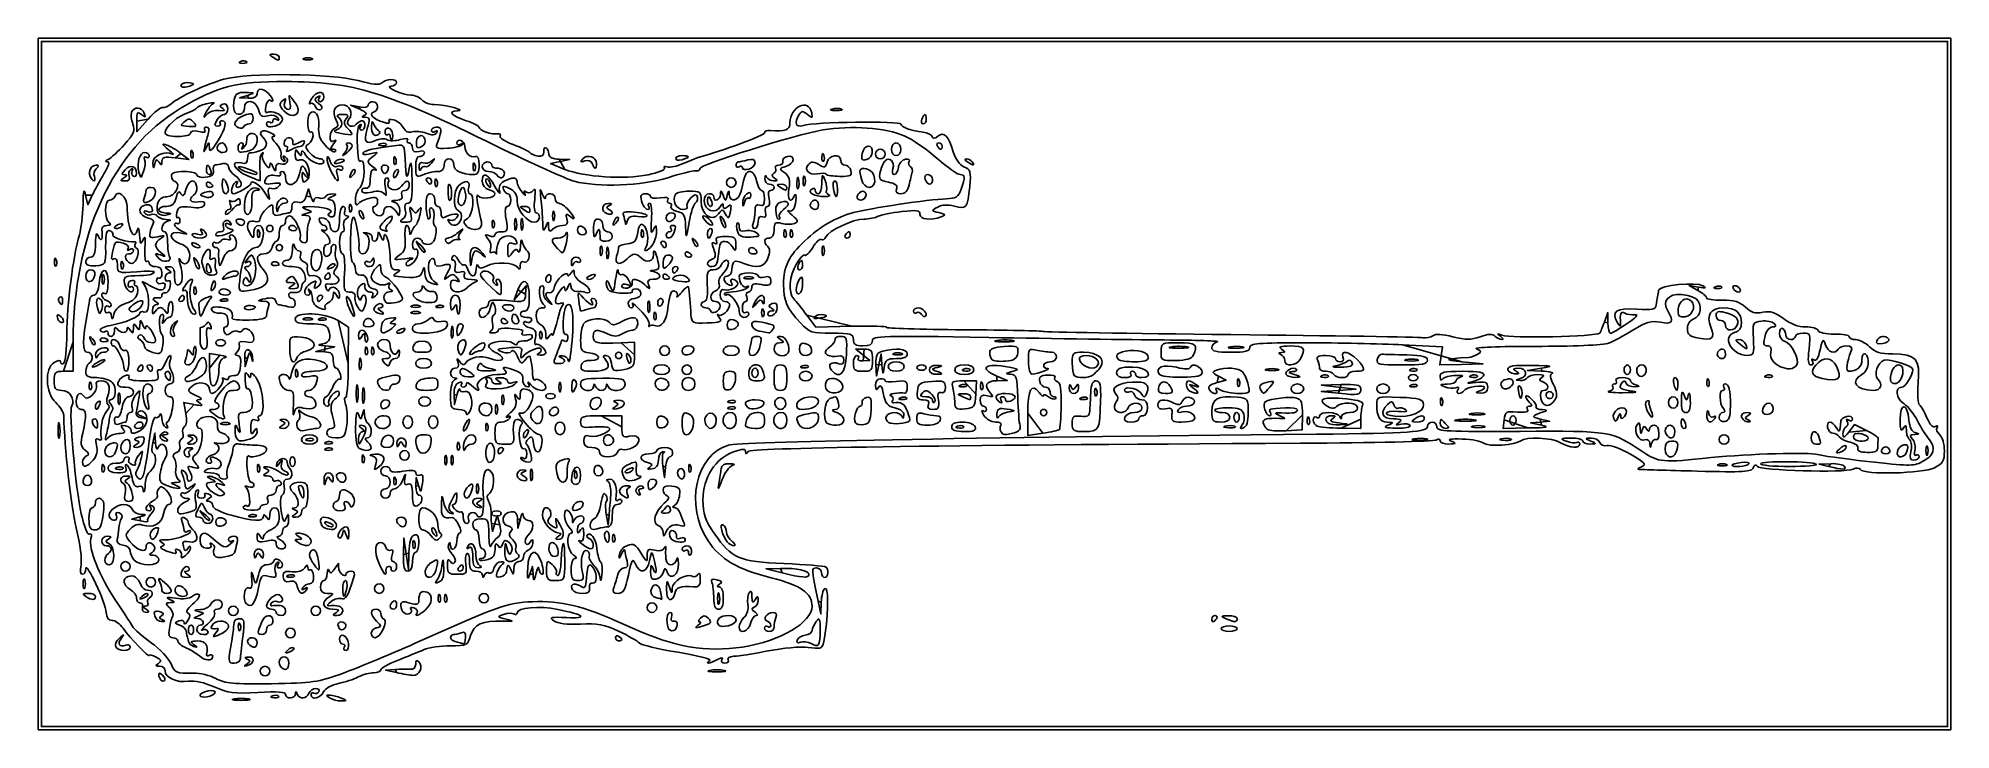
# Model space of a CAD drawing. Extents: x 0 to 213, y 0 to 77.
import ezdxf

# ---------------------------------------------------------------- set-up
doc = ezdxf.new("R2010")
doc.units = 0
doc.layers.get('0').update_dxf_attribs({"linetype": 'CONTINUOUS'})

msp = doc.modelspace()

# ---------------------------------------------------------------- linework, layer by layer
at = {"color": 7}
for points in [[(0.352778, 38.805556), (0.352778, 77.258333), (106.715278, 77.258333), (213.077778, 77.258333), (213.077778, 38.805556), (213.077778, 0.352778), (106.715278, 0.352778), (0.352778, 0.352778), (0.352778, 38.805556), (0.352778, 38.805556)], [(212.725, 38.805556), (212.725, 76.905556), (106.717132, 76.905556), (0.709265, 76.905556), (0.708776, 38.805556), (0.708288, 0.705556), (106.716643, 0.705556), (212.724999, 0.705556), (212.724999, 38.805556), (212.725, 38.805556)], [(22.86441, 74.6771), (22.86441, 74.677099)], [(26.458333, 75.141667), (26.458333, 75.141667)], [(29.897917, 75.022527), (29.897917, 75.022527)], [(16.227778, 71.999694), (16.227778, 71.999694)], [(23.636111, 70.908333), (22.754167, 70.625885), (23.724306, 70.59072)], [(11.303574, 68.041112), (11.318261, 66.851389), (12.573063, 68.2625)], [(27.663981, 69.176571), (27.663981, 69.176571)], [(31.181376, 69.649225), (31.181376, 69.649225)], [(36.126956, 69.354211), (35.101389, 69.82101), (36.071528, 69.620872)], [(88.642131, 69.388919), (88.642131, 69.388916)], [(98.650202, 68.2625), (98.650202, 68.2625)], [(17.634943, 67.914477), (17.634943, 67.914477)], [(22.665972, 67.286481), (22.665972, 67.286481)], [(25.752778, 67.754153), (25.752778, 67.754153)], [(34.778431, 67.224743), (34.778431, 67.224743)], [(38.190565, 66.983681), (38.190562, 66.983681)], [(39.77132, 66.616204), (39.77132, 66.616204)], [(16.227778, 64.45017), (17.109722, 63.756549), (15.610417, 63.947483)], [(17.31396, 64.411346), (17.313962, 64.411346)], [(18.889434, 65.263889), (18.889434, 65.263889)], [(20.353109, 64.783928), (20.353109, 64.783928)], [(22.577778, 65.0875), (22.577778, 65.0875)], [(28.024081, 64.875914), (28.024081, 64.875915)], [(35.277778, 65.307085), (35.277778, 65.307085)], [(38.386631, 65.504875), (38.386631, 65.504876)], [(40.104853, 63.918924), (40.104876, 63.918924)], [(43.391667, 65.793056), (43.391667, 65.793056)], [(71.261111, 63.885805), (71.261111, 63.885805)], [(87.516764, 64.058565), (87.516741, 64.058565)], [(91.997874, 64.430176), (91.997874, 64.430176)], [(93.486111, 64.381944), (93.486111, 64.381944)], [(95.25, 64.911111), (95.25, 64.911111)], [(100.894444, 65.263889), (100.894444, 65.263889)], [(6.131279, 61.895606), (6.131279, 61.895606)], [(9.877778, 61.736111), (9.877778, 61.736111)], [(11.55571, 62.379486), (11.55571, 62.379486)], [(13.0937, 63.373562), (13.0937, 63.373562)], [(19.05, 62.618056), (19.05, 62.618056)], [(23.547917, 61.994653), (23.547917, 61.994653)], [(24.694444, 62.230767), (24.694444, 62.230767)], [(33.60168, 62.144053), (33.60168, 62.144053)], [(34.267673, 63.777905), (34.267673, 63.777905)], [(35.562424, 62.62739), (35.562424, 62.62739)], [(39.124977, 63.095776), (39.124977, 63.095776)], [(40.351273, 62.2836), (40.351273, 62.2836)], [(42.333333, 62.979565), (42.333333, 62.979565)], [(43.381679, 62.976912), (43.381823, 62.976912)], [(48.924297, 63.213361), (48.92432, 63.213361)], [(51.329167, 62.088889), (51.329167, 62.088889)], [(58.296529, 63.811039), (59.443056, 63.7693), (58.390777, 63.54404), (57.338497, 63.31878), (58.919943, 62.677098)], [(61.963596, 63.317665), (61.963596, 63.317664)], [(78.669444, 62.848291), (78.669444, 62.848291)], [(87.994391, 62.129773), (87.994391, 62.129773)], [(103.716667, 63.5), (103.716667, 63.5)], [(5.62544, 59.795833), (5.875735, 58.7375), (6.364955, 59.795833)], [(19.666407, 60.178964), (19.666407, 60.178964)], [(19.755556, 60.833347), (19.755556, 60.833347)], [(21.514042, 60.413194), (21.514042, 60.413194)], [(30.68791, 59.619444), (30.401706, 60.501389), (30.145327, 59.679199)], [(43.568056, 61.383333), (43.568056, 61.383333)], [(44.477875, 61.236341), (44.477853, 61.236341)], [(45.938993, 59.951047), (45.938993, 59.951047)], [(47.895437, 59.813317), (47.895437, 59.813317)], [(50.568959, 61.222159), (50.568959, 61.222159)], [(76.905556, 61.206944), (76.905556, 61.206944)], [(83.608333, 60.677778), (83.608333, 60.677778)], [(84.735436, 61.206944), (84.735441, 61.206944)], [(85.427922, 61.383333), (85.427922, 61.383333)], [(86.481087, 59.933527), (86.481087, 59.933527)], [(88.813657, 60.501389), (88.813657, 60.501389)], [(91.45029, 59.68559), (91.45029, 59.68559)], [(91.944574, 61.471528), (91.944574, 61.471528)], [(95.828434, 60.502569), (95.828434, 60.502546)], [(99.00298, 61.559722), (99.00298, 61.559722)], [(12.127554, 59.457482), (12.127554, 59.457482)], [(22.651576, 58.722498), (22.651576, 58.722498)], [(24.119146, 59.096414), (24.119146, 59.096414)], [(27.739742, 58.913889), (27.739742, 58.913889)], [(35.165992, 58.627257), (35.165987, 58.627257)], [(36.457848, 57.694381), (36.457848, 57.694381)], [(55.033333, 58.208333), (55.033333, 58.208333)], [(57.736415, 57.94375), (57.736415, 57.94375)], [(63.588166, 57.756862), (63.588194, 57.756862)], [(71.180266, 57.436632), (71.180266, 57.436632)], [(75.269242, 59.090278), (75.269242, 59.090278)], [(79.342903, 59.462893), (79.342903, 59.462893)], [(82.766117, 57.438517), (82.766103, 57.438495)], [(86.322552, 58.433928), (86.322552, 58.433928)], [(9.698892, 56.440404), (9.698892, 56.440404)], [(19.05, 55.365291), (19.05, 55.365291)], [(21.784028, 56.015808), (21.784028, 56.015808)], [(23.283333, 56.797222), (23.283333, 56.797222)], [(24.935434, 55.805035), (24.935432, 55.805035)], [(25.752778, 56.091667), (25.752778, 56.091667)], [(29.067828, 56.150463), (29.067828, 56.150463)], [(39.05754, 55.957276), (39.05754, 55.957275)], [(51.040964, 56.863368), (51.040987, 56.863368)], [(53.338214, 56.620833), (53.338219, 56.620833)], [(54.043769, 56.620833), (54.043775, 56.620833)], [(56.465357, 56.797222), (56.465357, 56.797222)], [(60.325, 55.944676), (60.325, 55.944676)], [(64.404624, 56.900631), (64.404624, 56.900631)], [(65.657589, 56.680175), (65.657589, 56.680175)], [(67.62152, 55.805035), (67.621542, 55.805035)], [(71.046978, 55.591353), (71.046978, 55.591353)], [(75.141667, 56.973611), (75.141667, 56.973611)], [(75.269242, 55.5625), (75.269242, 55.5625)], [(76.595842, 57.035346), (76.595842, 57.035346)], [(80.246598, 55.61338), (80.246612, 55.61338)], [(83.283431, 55.591898), (83.283408, 55.591898)], [(83.988986, 55.591898), (83.988964, 55.591898)], [(90.134722, 55.386111), (90.134722, 55.386111)], [(18.344444, 54.113646), (18.344444, 54.113646)], [(21.695833, 53.622222), (21.695833, 53.622222)], [(27.516667, 53.975), (27.516667, 53.975)], [(31.827388, 53.333228), (31.827388, 53.333228)], [(42.890271, 54.247983), (42.890271, 54.247983)], [(47.050627, 54.887191), (47.050627, 54.887195)], [(48.989, 53.622222), (48.988988, 53.622222)], [(58.117102, 53.880901), (58.117102, 53.880901)], [(62.836205, 54.945139), (62.836219, 54.945139)], [(62.850144, 53.622222), (62.850144, 53.622222)], [(63.568769, 53.445833), (63.568775, 53.445833)], [(70.202778, 54.327778), (70.202778, 54.327778)], [(73.421553, 54.77463), (73.421553, 54.77463)], [(80.256944, 53.622222), (80.256944, 53.622222)], [(87.544588, 53.622222), (87.544588, 53.622222)], [(2.144518, 52.416898), (2.144518, 52.416898)], [(9.765989, 52.277257), (9.765987, 52.277257)], [(13.695931, 52.827298), (13.695931, 52.827298)], [(18.034731, 52.449235), (18.034731, 52.449235)], [(19.05, 51.681944), (19.05, 51.681944)], [(20.180893, 51.314204), (20.180893, 51.314204)], [(27.163889, 52.072699), (27.163889, 52.072699)], [(33.346836, 52.14298), (33.346836, 52.14298)], [(36.688889, 52.231931), (36.688889, 52.231931)], [(59.647297, 52.299306), (59.647297, 52.299306)], [(70.908333, 52.832672), (70.908333, 52.832672)], [(71.4375, 51.505556), (71.4375, 51.505556)], [(73.025, 53.072236), (73.025, 53.072236)], [(75.900957, 52.475694), (75.900955, 52.475694)], [(84.891869, 52.034722), (84.891869, 52.034722)], [(5.644444, 50.770602), (5.644444, 50.770602)], [(7.641971, 50.888194), (7.641971, 50.888194)], [(17.879878, 49.455035), (17.879876, 49.455035)], [(20.033461, 50.142673), (20.033461, 50.142673)], [(21.695833, 49.036111), (21.695833, 49.036111)], [(22.253853, 50.8), (22.253853, 50.8)], [(23.16711, 50.300412), (23.16711, 50.300412)], [(25.10814, 49.54617), (25.10814, 49.54617)], [(29.275154, 49.653472), (29.275154, 49.653472)], [(32.808333, 50.8), (32.808333, 50.8)], [(51.329167, 49.036111), (51.329167, 49.036111)], [(54.554569, 48.811544), (54.604974, 49.72649), (53.94837, 48.940328), (53.291765, 48.154167), (53.697291, 49.265101)], [(56.797222, 50.426402), (56.797222, 50.426402)], [(61.383333, 50.585868), (61.383333, 50.585868)], [(70.555556, 50.602791), (70.555556, 50.602791)], [(72.595136, 50.584392), (72.595136, 50.584392)], [(79.815972, 50.68086), (79.815972, 50.68086)], [(84.672068, 49.279875), (84.672068, 49.279875)], [(185.031926, 49.578884), (183.973592, 49.778431), (184.943731, 49.219685)], [(186.906075, 49.629875), (186.906075, 49.629876)], [(188.9125, 49.388889), (188.9125, 49.388889)], [(2.660899, 47.953402), (2.660899, 47.953402)], [(7.374159, 48.130649), (7.374159, 48.130649)], [(11.994444, 47.960712), (11.994444, 47.960712)], [(16.580556, 48.330556), (16.580556, 48.330556)], [(17.715736, 47.007639), (17.715737, 47.007639)], [(19.465723, 48.230011), (19.465723, 48.230011)], [(21.423901, 48.190918), (21.423901, 48.190915)], [(24.492709, 47.305671), (24.492709, 47.305671)], [(31.926389, 48.330556), (31.926389, 48.330556)], [(34.925, 47.272222), (34.925, 47.272222)], [(37.874454, 46.836652), (37.874454, 46.836652)], [(39.044623, 47.856307), (39.044623, 47.856295)], [(41.892361, 47.50586), (41.892361, 47.50586)], [(41.892361, 46.800304), (41.892361, 46.800304)], [(43.065042, 47.958473), (43.065042, 47.958474)], [(44.736633, 47.513192), (44.736631, 47.513198)], [(46.914043, 47.184028), (46.914043, 47.184028)], [(53.269444, 47.272222), (53.269444, 47.272222)], [(60.637555, 46.969894), (60.637555, 46.969894)], [(68.330606, 47.882869), (68.330583, 47.882869)], [(69.85, 47.998597), (69.85, 47.998597)], [(76.2, 47.486356), (76.2, 47.486356)], [(78.316667, 46.944644), (78.316667, 46.944644)], [(80.073508, 47.889572), (80.073508, 47.889572)], [(182.744291, 46.806714), (182.744291, 46.806714)], [(2.70463, 45.743518), (2.70463, 45.743518)], [(30.779861, 46.094749), (30.779861, 46.094749)], [(32.360012, 46.074265), (32.360012, 46.074259)], [(33.702219, 45.853731), (34.855774, 45.140795), (34.837232, 41.103265)], [(36.567037, 45.699632), (36.567037, 45.699632)], [(38.516433, 45.24375), (38.516436, 45.24375)], [(41.980556, 44.979167), (41.980556, 44.979167)], [(46.924846, 44.714583), (46.924846, 44.714583)], [(52.563889, 45.663903), (52.563889, 45.663903)], [(53.749798, 46.0375), (53.749798, 46.0375)], [(68.3133, 45.430697), (68.313297, 45.430697)], [(69.032631, 46.632811), (69.032653, 46.632811)], [(76.99701, 45.43473), (76.99701, 45.43473)], [(80.521528, 44.698968), (80.521528, 44.698968)], [(80.813986, 46.772455), (80.813964, 46.772455)], [(81.49165, 46.577738), (81.491667, 46.577738)], [(85.847003, 46.457683), (86.850952, 45.113981), (90.841371, 45.222961)], [(86.719114, 46.29078), (86.719114, 46.29078)], [(98.612339, 46.548952), (98.612339, 46.548952)], [(174.548854, 45.684863), (174.922079, 46.743196), (174.949906, 45.596668)], [(188.030556, 45.33195), (188.030556, 45.331944)], [(4.234752, 43.479861), (4.233333, 40.216667), (3.175, 40.216667)], [(6.393775, 43.838518), (6.393775, 43.838518)], [(8.113889, 43.606031), (8.113889, 43.606031)], [(15.411146, 44.583395), (15.411145, 44.583401)], [(19.111334, 43.96898), (19.111334, 43.96898)], [(21.166667, 43.391667), (21.166667, 43.391667)], [(28.318435, 42.704532), (28.318435, 42.704529)], [(32.190972, 42.375071), (31.220833, 42.416812), (32.279167, 42.686111), (33.3375, 42.95541), (32.279167, 43.045191)], [(36.683487, 43.950232), (36.683487, 43.950232)], [(40.216667, 44.588644), (40.216667, 44.588644)], [(42.047713, 42.950694), (42.047713, 42.950694)], [(46.282658, 44.626389), (46.282664, 44.626389)], [(56.119542, 44.30301), (56.119519, 44.30301)], [(56.80261, 44.372871), (56.802624, 44.372877)], [(65.175694, 43.385596), (66.675, 43.444956), (66.675, 42.051297)], [(79.505426, 42.774306), (79.505426, 42.774306)], [(82.197222, 42.686111), (82.197222, 42.686111)], [(85.019444, 42.711994), (85.019444, 42.711991)], [(92.098458, 41.373764), (92.842726, 41.429827), (92.067002, 42.057969), (91.29128, 42.686111), (92.21231, 42.686111)], [(106.984713, 43.644806), (106.984713, 43.644814)], [(128.151379, 42.93445), (128.151379, 42.934441)], [(134.324254, 42.928492), (134.324254, 42.928498)], [(158.75, 41.275), (161.043056, 41.044001), (158.640625, 40.983112), (156.238191, 40.922222), (156.396718, 41.928093), (156.555245, 42.933964), (152.096374, 43.161385)], [(190.274798, 43.215292), (190.274798, 43.215278)], [(204.857449, 43.623131), (204.857449, 43.623131)], [(7.61412, 42.333333), (7.61412, 42.333333)], [(7.761111, 41.476213), (7.761111, 41.476213)], [(10.433412, 41.454093), (10.433412, 41.454093)], [(11.994444, 40.569444), (11.994444, 40.569444)], [(13.052778, 40.569444), (13.052778, 40.569444)], [(17.794203, 41.845794), (17.794203, 41.845794)], [(19.05, 40.750851), (19.05, 40.750851)], [(20.549306, 42.027785), (19.402778, 42.211134), (19.402778, 40.567142)], [(20.455709, 40.455384), (20.455709, 40.455384)], [(23.617421, 41.627775), (23.353663, 40.745831), (23.318498, 41.745366), (23.318498, 41.745368)], [(36.052111, 41.098611), (36.052108, 41.098611)], [(36.716764, 42.539121), (36.716741, 42.539121)], [(37.42232, 42.539121), (37.422297, 42.539121)], [(38.879839, 41.133463), (38.879839, 41.133463)], [(42.333333, 41.098611), (42.333333, 41.098611)], [(47.0863, 42.44524), (47.0863, 42.44524)], [(48.330556, 42.185438), (48.330556, 42.185429)], [(50.8, 40.476664), (50.8, 40.476664)], [(58.058795, 42.275622), (58.058795, 42.275622)], [(60.749792, 40.834028), (60.749792, 40.834028)], [(65.263889, 41.980556), (65.263889, 41.980556)], [(66.028869, 42.062242), (66.028869, 42.062242)], [(69.497222, 42.509722), (69.497222, 42.509722)], [(71.966667, 42.483854), (71.966667, 42.483842)], [(76.552778, 42.509722), (76.552778, 42.509722)], [(85.306075, 40.810454), (85.306075, 40.810431)], [(91.016667, 41.098611), (91.016667, 41.098611)], [(94.198084, 40.922222), (94.098787, 42.156944), (93.838889, 40.922222), (93.57899, 39.6875), (93.532551, 40.969271), (93.532551, 40.969271)], [(94.897222, 40.745833), (94.897222, 40.745833)], [(96.396528, 42.214193), (96.396528, 42.214193)], [(98.072222, 40.628243), (98.072222, 40.628243)], [(103.973901, 40.429781), (103.973901, 40.429804)], [(106.438085, 41.493386), (106.438085, 41.493386)], [(110.482594, 41.314785), (110.482594, 41.314788)], [(118.101982, 41.5396), (118.101982, 41.539583)], [(120.532409, 41.510179), (120.532409, 41.510179)], [(125.236111, 42.392264), (125.236111, 42.392264)], [(136.965972, 40.459846), (136.965972, 40.459846)], [(138.994444, 41.421993), (138.994444, 41.421993)], [(146.501259, 41.174419), (146.501259, 41.174419)], [(149.292158, 41.539583), (149.292158, 41.539583)], [(153.039408, 40.45789), (153.039408, 40.457871)], [(153.722917, 41.518163), (153.722917, 41.518163)], [(167.569453, 40.569444), (165.981953, 40.322638), (167.569453, 40.241801)], [(187.216996, 41.853372), (187.216996, 41.853372)], [(6.025071, 38.658563), (6.025073, 38.658563)], [(14.699074, 39.39352), (14.699074, 39.39352)], [(29.16877, 40.282814), (29.168765, 40.282814)], [(38.221737, 38.644367), (38.221737, 38.644367)], [(42.398552, 38.717347), (42.398552, 38.717347)], [(48.425868, 40.073143), (48.425868, 40.073157)], [(50.122514, 38.661625), (50.122514, 38.661611)], [(58.264033, 38.452778), (58.264033, 38.452778)], [(59.707639, 38.601887), (59.707639, 38.601887)], [(60.677778, 38.761904), (60.677778, 38.761904)], [(68.791667, 40.393056), (68.791667, 40.393056)], [(69.011746, 38.642519), (69.011746, 38.642519)], [(71.966667, 40.393056), (71.966667, 40.393056)], [(71.966667, 38.805556), (71.966667, 38.805556)], [(76.552778, 39.132468), (76.552778, 39.132468)], [(79.375, 40.040278), (79.375, 40.040278)], [(80.433333, 40.040278), (80.433333, 40.040278)], [(82.197222, 39.511111), (82.197222, 39.511111)], [(85.019444, 39.6875), (85.019444, 39.6875)], [(87.959012, 38.303045), (87.959012, 38.303045)], [(88.585844, 40.346517), (88.585844, 40.346517)], [(99.483333, 40.393056), (99.483333, 40.393056)], [(102.305556, 40.393056), (102.305556, 40.393056)], [(103.289292, 39.158331), (104.708096, 39.158331), (104.633008, 37.659025)], [(103.621123, 38.665892), (103.621123, 38.665915)], [(105.155653, 38.658563), (105.15563, 38.658563)], [(106.979861, 39.172142), (108.126389, 39.185943), (106.979861, 39.684274)], [(115.033408, 38.364583), (115.033408, 38.364583)], [(115.59352, 39.746312), (115.59352, 39.746298)], [(120.297222, 40.014412), (120.297222, 40.014412)], [(124.945662, 38.335339), (124.945662, 38.335339)], [(125.037971, 39.899082), (125.037969, 39.899085)], [(131.497567, 38.972321), (132.467358, 39.215723), (131.632562, 39.662492)], [(133.943742, 39.224331), (133.943765, 39.224331)], [(139.169292, 39.866384), (139.169292, 39.866384)], [(144.991667, 37.770641), (143.051389, 37.984997), (144.991667, 38.1), (146.931944, 38.215003), (144.991667, 38.452778), (143.051389, 38.690553), (145.25625, 38.748053)], [(143.161631, 39.75212), (143.161631, 39.752101)], [(144.4625, 39.863889), (144.4625, 39.863889)], [(152.752778, 39.511111), (152.752778, 39.511111)], [(153.039408, 38.693787), (153.039408, 38.693765)], [(160.418345, 39.724226), (160.418345, 39.724248)], [(163.135694, 38.491657), (163.135694, 38.491657)], [(176.741667, 40.393056), (176.741667, 40.393056)], [(178.378372, 39.755885), (178.378372, 39.755885)], [(182.283893, 38.805556), (182.283893, 38.805556)], [(185.941764, 39.011341), (185.941741, 39.011341)], [(192.550519, 39.752126), (192.550519, 39.752103)], [(198.790278, 39.409889), (198.790278, 39.409889)], [(206.375, 39.280002), (206.375, 39.280002)], [(7.19016, 36.530825), (7.19016, 36.530825)], [(9.416692, 37.652314), (9.416694, 37.652314)], [(12.208577, 36.541354), (12.208577, 36.541354)], [(17.704926, 36.523984), (16.536242, 36.754678), (16.766469, 35.527457)], [(28.72843, 36.424306), (28.72843, 36.424306)], [(35.726638, 37.747222), (35.726638, 37.747222)], [(36.425082, 37.570833), (36.425073, 37.570833)], [(38.452778, 36.483104), (38.452778, 36.483104)], [(42.686111, 36.865278), (42.686111, 36.865278)], [(46.60841, 37.621283), (46.650151, 36.5125), (46.91945, 37.570833)], [(51.914033, 37.041667), (51.914033, 37.041667)], [(56.797222, 37.453243), (56.797222, 37.453243)], [(61.736111, 36.491689), (61.736111, 36.491683)], [(64.510056, 36.274448), (64.510056, 36.274448)], [(77.192186, 36.929898), (77.192186, 36.929876)], [(77.192186, 36.224345), (77.192186, 36.224326)], [(79.272288, 36.203633), (79.272288, 36.203639)], [(82.354615, 36.366845), (82.354615, 36.366854)], [(84.731885, 36.600692), (84.731885, 36.600692)], [(96.242186, 37.282676), (96.242186, 37.282653)], [(99.355758, 36.512497), (99.355758, 36.512497)], [(99.729437, 37.652305), (99.729437, 37.652305)], [(102.300741, 36.754729), (102.300741, 36.754729)], [(104.069444, 37.394444), (104.069444, 37.394444)], [(107.420833, 37.041667), (107.420833, 37.041667)], [(116.350519, 37.282676), (116.350519, 37.282653)], [(118.068742, 38.166147), (118.068765, 38.166147)], [(128.4993, 37.980849), (128.499306, 37.980849)], [(130.762965, 37.98226), (130.762965, 37.98226)], [(136.334105, 38.123323), (136.334105, 38.123323)], [(139.7, 38.276389), (139.7, 38.276389)], [(144.991667, 37.770641), (144.991667, 37.770641)], [(149.225, 38.276389), (149.225, 38.276389)], [(156.308431, 36.894674), (156.308408, 36.894674)], [(158.257886, 38.159952), (158.257886, 38.159952)], [(165.038086, 37.862163), (165.038086, 37.862166)], [(167.486417, 37.200744), (167.486412, 37.200744)], [(168.785543, 37.777352), (168.785543, 37.777352)], [(175.07029, 37.991232), (175.07029, 37.991232)], [(181.680556, 36.747687), (181.680556, 36.747687)], [(183.116463, 36.953472), (183.116463, 36.953472)], [(6.937963, 34.395833), (6.937963, 34.395833)], [(11.994444, 34.219444), (11.994444, 34.219444)], [(19.911177, 35.442948), (19.911176, 35.442948)], [(20.725694, 34.453082), (20.725694, 34.453082)], [(27.46839, 34.182143), (27.46839, 34.182143)], [(37.923611, 34.219444), (37.923611, 34.219444)], [(40.922222, 34.572222), (40.922222, 34.572222)], [(43.744444, 34.572222), (43.744444, 34.572222)], [(47.988511, 35.542361), (47.988505, 35.542361)], [(49.624076, 35.512965), (49.624076, 35.512965)], [(50.12232, 34.072452), (50.122297, 34.072452)], [(51.208477, 35.983333), (51.208477, 35.983333)], [(55.382823, 34.752494), (55.382885, 34.752494)], [(57.230845, 35.696703), (57.230845, 35.696703)], [(62.970833, 35.277778), (65.263889, 35.277778), (65.263889, 34.036336)], [(69.144444, 34.572222), (69.144444, 34.572222)], [(71.966667, 34.395833), (71.966667, 34.395833)], [(74.554585, 34.419548), (74.554585, 34.419548)], [(76.787965, 34.101854), (76.787965, 34.101854)], [(79.022222, 34.19059), (79.022222, 34.19059)], [(82.432409, 34.101854), (82.432409, 34.101854)], [(84.872494, 34.446326), (84.872494, 34.446326)], [(88.076862, 34.454632), (88.076854, 34.454632)], [(91.243362, 34.490827), (91.243362, 34.490827)], [(94.940219, 34.529271), (94.940219, 34.529271)], [(98.072222, 34.966145), (98.072222, 34.966145)], [(101.952778, 34.043056), (101.952778, 34.043056)], [(103.268345, 34.079781), (103.268345, 34.079804)], [(108.302778, 35.696384), (108.302778, 35.696384)], [(112.095139, 33.330444), (110.419444, 33.081), (110.419444, 35.56968), (110.419444, 35.56968)], [(112.536111, 35.630556), (112.536111, 35.630556)], [(115.358333, 34.421081), (115.358333, 34.421081)], [(121.22798, 35.101474), (121.22798, 35.101389)], [(126.446861, 35.394728), (126.446861, 35.394728)], [(132.386575, 34.111142), (132.386575, 34.111139)], [(133.35, 35.101389), (133.35, 35.101389)], [(134.264118, 34.250272), (134.264118, 34.250269)], [(140.965132, 35.360539), (140.934722, 33.690278), (139.170833, 33.598572)], [(141.491764, 34.778007), (141.491741, 34.778007)], [(142.610417, 34.100307), (142.610417, 34.100304)], [(145.014857, 34.479492), (145.014857, 34.479492)], [(147.461111, 34.896146), (147.461111, 33.866667), (145.25625, 33.894522)], [(150.459722, 34.219444), (150.459722, 34.219444)], [(153.458333, 34.925), (153.458333, 34.925)], [(156.285957, 34.484028), (156.285957, 34.484028)], [(158.132639, 34.824899), (158.132639, 34.824899)], [(159.724254, 35.52729), (159.724254, 35.527285)], [(159.896528, 34.109846), (159.896528, 34.109846)], [(166.04672, 33.913106), (163.289248, 33.866667), (163.400873, 34.836806), (163.400873, 34.836806)], [(164.747222, 34.748611), (164.747222, 34.748611)], [(167.393061, 34.911321), (168.451395, 34.655701), (167.393061, 34.56752), (166.334728, 34.479343), (167.569459, 34.219444)], [(175.58177, 35.033608), (175.581767, 35.033608)], [(179.328911, 35.832409), (179.328911, 35.832409)], [(183.091667, 34.395833), (183.091667, 34.395833)], [(185.954811, 35.365972), (185.954811, 35.365972)], [(187.325, 35.075523), (187.325, 35.075523)], [(190.029632, 34.807409), (190.029632, 34.807409)], [(192.18144, 36.058929), (192.18144, 36.058929)], [(201.734318, 33.457859), (202.369615, 34.283774), (203.715679, 33.634248)], [(2.558409, 33.690278), (2.558409, 33.690278)], [(11.240613, 32.065476), (11.240612, 32.065476)], [(13.391668, 32.279169), (13.322078, 33.337503), (13.087857, 32.279169)], [(14.463889, 32.808333), (14.463889, 32.808333)], [(17.237834, 32.418254), (17.237834, 32.418254)], [(22.460185, 32.690748), (22.460185, 32.690743)], [(29.168223, 34.003336), (29.168223, 34.003336)], [(29.633333, 32.631944), (29.633333, 32.631944)], [(30.948901, 32.66867), (30.948901, 32.668693)], [(32.389411, 32.343787), (32.389411, 32.343765)], [(32.455541, 33.3375), (32.455556, 33.3375)], [(36.787607, 33.954872), (36.787607, 33.954872)], [(38.519156, 32.363311), (38.519156, 32.363311)], [(40.244519, 32.190972), (40.244519, 32.190972)], [(46.94732, 31.955796), (46.947297, 31.955796)], [(47.635806, 33.690278), (47.635806, 33.690278)], [(54.815161, 33.355819), (54.815161, 33.355819)], [(57.855556, 33.866667), (57.855556, 33.866667)], [(64.319788, 32.666709), (64.319788, 32.666709)], [(107.420833, 33.513897), (107.420833, 33.513889)], [(137.054167, 33.774961), (137.054167, 33.774961)], [(154.785365, 32.697936), (154.785365, 32.697942)], [(164.136575, 32.686958), (164.136575, 32.686964)], [(179.604811, 32.179887), (179.604811, 32.179881)], [(181.562965, 33.043532), (181.562965, 33.043532)], [(187.325, 32.631944), (187.325, 32.631944)], [(197.555556, 32.808333), (197.555556, 32.808333)], [(203.905556, 32.767188), (203.905556, 32.767188)], [(5.291667, 30.133104), (5.291667, 30.133104)], [(7.761111, 31.356077), (7.761111, 31.356077)], [(9.525, 31.712256), (9.525, 31.712256)], [(16.580556, 31.220833), (16.580556, 31.220833)], [(28.339816, 30.1625), (28.339816, 30.1625)], [(32.389411, 31.638232), (32.389411, 31.638209)], [(36.071528, 31.630871), (36.071528, 31.630871)], [(36.363986, 30.544674), (36.363964, 30.544674)], [(37.887391, 29.872006), (37.887391, 29.872006)], [(40.569444, 30.868056), (40.569444, 30.868056)], [(42.554113, 31.585148), (42.554113, 31.585148)], [(45.564033, 30.338889), (45.564033, 30.338889)], [(46.269588, 30.338889), (46.269588, 30.338889)], [(47.652853, 31.632948), (47.652853, 31.632962)], [(50.252562, 30.43568), (50.252562, 30.43568)], [(51.505556, 31.397222), (51.505556, 31.397222)], [(54.081361, 30.452207), (54.081361, 30.45219)], [(62.794444, 31.220783), (62.794444, 31.220833)], [(181.327778, 31.573611), (181.327778, 31.573611)], [(188.11875, 29.866971), (188.11875, 29.866971)], [(190.636937, 29.922281), (190.636937, 29.922281)], [(198.138923, 29.873112), (198.138923, 29.873112)], [(199.739594, 29.944373), (198.4375, 29.902633), (199.495833, 29.633333)], [(200.377778, 31.188711), (200.377778, 31.188711)], [(202.748924, 31.647034), (202.748924, 31.647034)], [(205.384284, 31.423681), (205.384284, 31.423681)], [(207.146934, 31.304978), (207.146934, 31.304978)], [(208.645001, 31.254579), (208.645001, 31.254576)], [(210.311255, 31.397222), (210.311255, 31.397222)], [(5.353994, 28.064468), (5.353994, 28.064468)], [(7.436182, 29.486358), (7.436184, 29.486358)], [(9.782234, 29.49367), (9.782234, 29.493693)], [(24.722294, 29.486358), (24.722295, 29.486358)], [(32.1437, 28.134028), (32.1437, 28.134028)], [(33.749073, 28.104632), (33.749073, 28.104632)], [(40.104853, 28.288369), (40.104876, 28.288369)], [(42.658798, 27.516667), (42.403663, 28.398611), (42.36849, 27.428472)], [(54.063166, 28.12354), (54.063194, 28.12354)], [(55.102083, 28.7514), (55.102108, 28.7514)], [(58.059393, 28.767628), (58.059393, 28.767628)], [(59.689879, 28.518398), (59.689879, 28.518398)], [(60.213186, 28.993925), (60.213209, 28.993925)], [(62.182968, 29.241812), (62.182968, 29.241812)], [(65.468187, 28.453108), (65.468187, 28.453108)], [(66.496113, 29.276531), (66.496113, 29.276531)], [(70.129928, 29.545139), (70.012379, 28.398611), (69.826291, 29.715957), (69.826291, 29.715974)], [(71.497517, 28.722207), (71.497517, 28.722207)], [(72.700097, 29.486358), (72.700075, 29.486358)], [(76.044721, 27.693056), (76.044721, 27.693056)], [(201.259722, 29.633333), (201.259722, 29.633333)], [(10.017218, 26.613101), (10.017217, 26.613101)], [(11.994444, 27.201633), (11.994444, 27.201633)], [(20.686994, 26.994934), (20.686994, 26.994934)], [(29.889114, 26.811111), (29.889114, 26.811111)], [(41.980556, 26.458333), (41.980556, 26.458333)], [(47.742591, 26.562019), (47.742591, 26.562019)], [(49.09181, 27.163889), (49.09181, 27.163889)], [(65.306885, 26.424295), (65.306885, 26.424295)], [(66.866457, 26.786736), (66.866457, 26.786736)], [(68.181753, 27.53465), (68.181753, 27.534653)], [(5.997222, 23.8125), (5.997222, 23.8125)], [(11.641667, 24.018799), (10.759722, 23.766255), (11.742071, 23.571381)], [(18.697222, 23.636111), (18.697222, 23.636111)], [(19.402778, 23.769306), (19.402778, 23.769306)], [(20.108333, 23.459722), (20.108333, 23.459722)], [(24.598901, 24.202003), (24.598901, 24.202026)], [(28.879501, 24.304365), (28.879501, 24.304363)], [(33.161111, 25.223611), (33.161111, 25.223611)], [(48.91852, 25.282409), (48.91852, 25.282409)], [(50.779883, 23.283322), (50.870623, 22.401378), (51.137586, 23.283322), (51.404551, 24.165266), (51.68361, 23.140238)], [(50.8, 24.400465), (50.8, 24.400465)], [(53.664251, 23.702368), (53.705842, 22.754181), (53.975141, 23.812514)], [(59.834817, 25.197957), (59.834814, 25.197957)], [(63.534087, 24.341644), (63.759893, 23.106922), (63.845008, 24.165255)], [(70.644091, 24.972563), (70.644091, 24.972563)], [(12.817592, 22.03343), (12.817592, 22.03343)], [(32.190972, 22.811415), (32.190972, 22.811415)], [(33.161111, 23.0692), (33.161111, 23.0692)], [(33.781534, 21.719921), (33.781534, 21.719921)], [(40.451854, 23.165743), (40.451854, 23.165743)], [(40.977645, 19.84375), (41.033068, 21.695833), (41.275, 19.931944), (41.516932, 18.168056), (41.572355, 19.982394)], [(44.071876, 21.907387), (44.071876, 21.907387)], [(44.571737, 22.416603), (44.571737, 22.416603)], [(58.208333, 21.872222), (58.208333, 21.872222)], [(61.736105, 23.076848), (61.736111, 23.076848)], [(63.376759, 21.684533), (63.376759, 21.684533)], [(64.233431, 21.72523), (64.233408, 21.72523)], [(69.877841, 22.27545), (69.877853, 22.27545)], [(70.996528, 21.400304), (70.996528, 21.400304)], [(7.761111, 19.205569), (7.761111, 19.205569)], [(11.024306, 19.224978), (11.024306, 19.22493)], [(16.296067, 19.740169), (16.296067, 19.739951)], [(19.94961, 19.726969), (19.94961, 19.726969)], [(24.369517, 19.84375), (24.369517, 19.84375)], [(26.811111, 21.01817), (26.811111, 21.018311)], [(29.280556, 21.166667), (29.280556, 21.166667)], [(40.977645, 19.84375), (40.977645, 19.84375)], [(42.22152, 21.232814), (42.221542, 21.232814)], [(57.590972, 19.66148), (57.590972, 19.66148)], [(72.672222, 20.129156), (72.672222, 20.129156)], [(76.991927, 21.254861), (76.991927, 21.254861)], [(9.525, 18.520833), (9.525, 18.520833)], [(16.23318, 17.550694), (16.23318, 17.550694)], [(28.832234, 17.499226), (28.832234, 17.499248)], [(31.026137, 18.722622), (31.026137, 18.722622)], [(38.236446, 18.91479), (38.236446, 18.91479)], [(43.391667, 17.906805), (43.391667, 17.906805)], [(47.625, 18.344444), (47.625, 18.344444)], [(49.477083, 18.578082), (49.477083, 18.578082)], [(49.769742, 17.550932), (49.769519, 17.550694)], [(54.791342, 18.341399), (54.791342, 18.341399)], [(55.392684, 17.638889), (55.315781, 18.520833), (55.02076, 17.638889)], [(56.8745, 17.991667), (56.874503, 17.991667)], [(62.850903, 17.197917), (62.850903, 17.197917)], [(82.902778, 18.29772), (81.315278, 18.260627), (83.079167, 17.807234)], [(86.077778, 17.597744), (86.077778, 17.597744)], [(5.347369, 16.580556), (5.347369, 16.580556)], [(5.644444, 15.169444), (5.644444, 15.169444)], [(12.347222, 16.756944), (12.347222, 16.756944)], [(12.532946, 15.454091), (12.532946, 15.454091)], [(14.111111, 15.846146), (14.111111, 15.846146)], [(15.698611, 15.522222), (15.698611, 15.522222)], [(29.166154, 16.274373), (29.166154, 16.274373)], [(34.658565, 16.051389), (34.658565, 16.051389)], [(37.747222, 16.051389), (37.747222, 16.051389)], [(44.721664, 17.013453), (44.721664, 17.013453)], [(44.830653, 15.022452), (44.83063, 15.022452)], [(45.536208, 15.022452), (45.536186, 15.022452)], [(49.388889, 14.993056), (49.388889, 14.993056)], [(59.781327, 15.89847), (59.781327, 15.89847)], [(64.345718, 16.084161), (64.345707, 16.084161)], [(69.036111, 15.063724), (69.036111, 15.063724)], [(70.237943, 15.963194), (70.237943, 15.963194)], [(75.494456, 14.964201), (75.494444, 14.964201)], [(76.091717, 15.427314), (76.091694, 15.427314)], [(11.952668, 13.670139), (11.952668, 13.670139)], [(13.315033, 13.008057), (13.315034, 13.008057)], [(21.519444, 13.581944), (21.519444, 13.581944)], [(23.525868, 14.338946), (23.525868, 14.338946)], [(26.811111, 13.405556), (26.811111, 13.405556)], [(30.691667, 13.581944), (30.691667, 13.581944)], [(33.513889, 13.405556), (33.513889, 13.405556)], [(39.511111, 14.090292), (39.511111, 14.090292)], [(41.046933, 13.340639), (41.046933, 13.340639)], [(68.086111, 13.934722), (68.086111, 13.934722)], [(87.106094, 14.64021), (87.400579, 13.229099), (87.444732, 14.531196)], [(17.050926, 11.465278), (17.050926, 11.465278)], [(17.991667, 11.465278), (17.991667, 11.465278)], [(20.10868, 11.112921), (20.10868, 11.112921)], [(22.818767, 12.060592), (22.818765, 12.060592)], [(24.841208, 11.377083), (24.841208, 11.377083)], [(27.869444, 11.1125), (27.869444, 11.1125)], [(33.738315, 11.820082), (33.738315, 11.820082)], [(37.394444, 11.08664), (37.394444, 11.086648)], [(70.408933, 11.700524), (70.408952, 11.700524)], [(73.730556, 11.965951), (73.730556, 11.965934)], [(75.994373, 12.041756), (75.994373, 12.041756)], [(78.316667, 11.792856), (78.316667, 11.792856)], [(81.138889, 11.662489), (81.138889, 11.662489)], [(87.322163, 11.454675), (87.322163, 11.454675)], [(130.880556, 12.7), (130.880556, 12.7)], [(131.938889, 11.597569), (131.938889, 11.597569)], [(132.468056, 12.7), (132.468056, 12.7)], [(8.974911, 9.558878), (8.974911, 9.558853)], [(18.281448, 8.558976), (18.281448, 8.558976)], [(21.71402, 9.260417), (21.71402, 9.260417)], [(23.871296, 9.760187), (23.871296, 9.760187)], [(28.128148, 9.215998), (28.128148, 9.215998)], [(34.395833, 9.525), (34.395833, 9.525)], [(47.883056, 10.613534), (47.883056, 10.613534)], [(64.558333, 10.604156), (64.558333, 10.604156)], [(23.587833, 7.691549), (23.587834, 7.691552)], [(25.047222, 6.879167), (25.047222, 6.879167)], [(27.399074, 7.290743), (27.399074, 7.290743)], [(34.288928, 6.65397), (34.288928, 6.65397)], [(40.216667, 6.702778), (38.981944, 6.962676), (40.040278, 7.049739)], [(40.216667, 6.702778), (40.216667, 6.702778)], [(75.053472, 6.951743), (75.053472, 6.951743)], [(13.993519, 5.879632), (13.993519, 5.879632)], [(27.869444, 4.277572), (27.869444, 4.277572)], [(18.344444, 4.194423), (18.344444, 4.194423)], [(22.136806, 3.776743), (22.136806, 3.776743)], [(26.392187, 4.121565), (26.392187, 4.121542)], [(32.808333, 3.880556), (32.808333, 3.880556)]]:
    msp.add_lwpolyline(points, close=True, dxfattribs=at)
for points in [[(23.077546, 74.463963), (22.66658, 74.480891), (22.582987, 74.564484), (22.86441, 74.6771)], [(22.86441, 74.677099), (23.119071, 74.779006), (23.423342, 74.766473), (23.540567, 74.649249)], [(23.540567, 74.649249), (23.657792, 74.532024), (23.449433, 74.448645), (23.077546, 74.463963)], [(26.458333, 75.141667), (26.006109, 75.433917), (26.018932, 75.484426), (26.546528, 75.489042)], [(27.163889, 75.141667), (27.163889, 74.711415), (27.1241, 74.711415), (26.458333, 75.141667)], [(26.546528, 75.489042), (26.886076, 75.492014), (27.163889, 75.335694), (27.163889, 75.141667)], [(30.338889, 74.844591), (29.853819, 74.844591), (29.655383, 74.924662), (29.897917, 75.022527)], [(29.897917, 75.022527), (30.140453, 75.120392), (30.537328, 75.120392), (30.779861, 75.022527)], [(30.779861, 75.022527), (31.022397, 74.924662), (30.823958, 74.844591), (30.338889, 74.844591)], [(15.125406, 69.971454), (16.003545, 70.743061), (19.024488, 72.150857), (20.99028, 72.704558)], [(27.869444, 72.440833), (22.396135, 72.460044), (20.290394, 71.920662), (16.150163, 69.438956)], [(20.99028, 72.704558), (23.644166, 73.452073), (33.018564, 73.351551), (35.943507, 72.544215)], [(51.329167, 65.25928), (38.93535, 71.359623), (35.490782, 72.414083), (27.869444, 72.440833)], [(35.943507, 72.544215), (37.534555, 72.105057), (38.306926, 72.032481), (38.571701, 72.297254)], [(38.571701, 72.297254), (39.04625, 72.771805), (40.216668, 72.787594), (40.216668, 72.319445)], [(16.227778, 71.999694), (16.227778, 72.175557), (16.545278, 72.319444), (16.933333, 72.319444)], [(16.933333, 71.86445), (16.545278, 71.762971), (16.227778, 71.823831), (16.227778, 71.999694)], [(16.933333, 72.319444), (17.321389, 72.319444), (17.638889, 72.258585), (17.638889, 72.1842)], [(17.638889, 72.1842), (17.638889, 72.109817), (17.321389, 71.965928), (16.933333, 71.86445)], [(22.141244, 69.219324), (22.06284, 69.454536), (22.068117, 70.010161), (22.15297, 70.454046)], [(22.15297, 70.454046), (22.276549, 71.100506), (22.527224, 71.254113), (23.412652, 71.225946)], [(24.840499, 69.316097), (24.565226, 70.412872), (23.283333, 70.561978), (23.283333, 69.497222)], [(23.412652, 71.225946), (24.4767, 71.192097), (24.48506, 71.180214), (23.636111, 70.908333)], [(23.724306, 70.59072), (24.367095, 70.56742), (24.694444, 70.73411), (24.694444, 71.084722)], [(24.694444, 71.084722), (24.694444, 71.753407), (25.298792, 71.765494), (25.954365, 71.109922)], [(26.145895, 70.354236), (25.974054, 70.46044), (25.758862, 70.157113), (25.66769, 69.680177)], [(25.954365, 71.109922), (26.510424, 70.553863), (26.638123, 70.050023), (26.145895, 70.354236)], [(27.663981, 69.176571), (27.148715, 69.745934), (27.12114, 69.942364), (27.506368, 70.299308)], [(27.506368, 70.299308), (27.882402, 70.647732), (27.933183, 70.617458), (27.767252, 70.143779)], [(28.351553, 70.136118), (28.188513, 71.051731), (28.20134, 71.060184), (28.720378, 70.379167)], [(28.720378, 70.379167), (29.016133, 69.991111), (29.263165, 69.492158), (29.269337, 69.270382)], [(30.628658, 69.987447), (30.440636, 69.871244), (30.495457, 70.110281), (30.750482, 70.51864)], [(30.750482, 70.51864), (31.286927, 71.377624), (32.102778, 71.506313), (32.102778, 70.731944)], [(31.398286, 70.732602), (31.034939, 70.508041), (31.065162, 70.354553), (31.54128, 70.006406)], [(31.6073, 70.610063), (31.773676, 70.879265), (31.702812, 70.92081), (31.398286, 70.732602)], [(31.72918, 70.202778), (31.523703, 70.202778), (31.468856, 70.386056), (31.6073, 70.610063)], [(32.102778, 70.731944), (32.102778, 70.440903), (31.934658, 70.202778), (31.72918, 70.202778)], [(37.041667, 69.811756), (37.041667, 70.026818), (37.279792, 70.202778), (37.570833, 70.202778)], [(37.570833, 70.202778), (38.209573, 70.202778), (38.280464, 69.26941), (37.659028, 69.041551)], [(39.599306, 71.938015), (38.751285, 71.898657), (40.867619, 70.945054), (41.849168, 70.924245)], [(40.216668, 72.319445), (40.216668, 72.125417), (39.938854, 71.953774), (39.599306, 71.938015)], [(41.849168, 70.924245), (42.261971, 70.915494), (42.788291, 70.681121), (43.018764, 70.403418)], [(43.018764, 70.403418), (43.249236, 70.125714), (43.863986, 69.893489), (44.384875, 69.887361)], [(83.961112, 67.842296), (83.961112, 69.651948), (86.059338, 70.635104), (86.379, 68.975234)], [(16.150163, 69.438956), (8.639389, 64.936904), (4.239913, 55.35214), (4.234752, 43.479861)], [(10.879115, 67.710303), (10.702424, 68.182705), (10.637983, 68.778018), (10.735913, 69.033219)], [(10.735913, 69.033219), (10.985817, 69.684461), (11.875048, 69.611651), (12.141166, 68.918157)], [(11.826131, 68.784964), (11.362744, 69.169542), (11.290907, 69.067285), (11.303574, 68.041112)], [(12.141166, 68.918157), (12.326962, 68.43398), (12.27534, 68.412154), (11.826131, 68.784964)], [(12.573063, 68.2625), (13.263205, 69.038611), (13.990841, 69.6273), (14.190032, 69.570699)], [(14.190032, 69.570699), (14.389223, 69.514097), (14.810141, 69.694437), (15.125406, 69.971454)], [(14.463889, 66.825784), (14.463889, 67.411646), (15.943265, 68.65571), (17.050618, 69.001064)], [(17.634943, 67.914477), (17.298428, 68.319953), (17.077014, 68.351745), (16.710138, 68.047265)], [(17.050618, 69.001064), (17.471181, 69.132226), (17.896243, 69.364307), (17.9952, 69.5168)], [(17.9952, 69.5168), (18.094158, 69.669293), (18.649783, 69.886972), (19.229923, 70.00053)], [(19.026496, 69.025486), (18.715665, 68.38136), (18.730036, 68.345352), (19.118733, 68.794374)], [(19.839707, 69.997736), (19.594949, 69.882651), (19.229004, 69.445139), (19.026496, 69.025486)], [(19.118733, 68.794374), (19.371972, 69.086926), (19.976042, 69.278463), (20.461111, 69.220022)], [(19.229923, 70.00053), (19.810063, 70.114087), (20.084466, 70.112838), (19.839707, 69.997736)], [(20.226923, 68.144901), (19.909577, 67.63675), (19.925868, 67.498141), (20.302934, 67.498141)], [(21.053213, 68.79166), (20.820903, 68.79166), (20.449072, 68.500618), (20.226923, 68.144901)], [(20.793069, 68.086111), (21.394877, 68.086111), (21.224679, 67.304224), (20.293925, 65.793056)], [(20.461111, 69.220022), (21.077461, 69.145765), (21.20135, 69.209837), (20.872504, 69.432786)], [(20.872504, 69.432786), (20.48264, 69.697103), (20.48539, 69.783823), (20.888546, 69.938529)], [(20.601162, 67.792123), (20.501232, 67.953819), (20.58759, 68.086111), (20.793069, 68.086111)], [(20.888546, 69.938529), (21.188744, 70.053726), (21.394379, 69.869829), (21.425367, 69.458456)], [(21.425367, 69.458456), (21.452993, 69.091718), (21.285523, 68.79166), (21.053213, 68.79166)], [(22.665972, 67.286481), (21.900536, 67.551833), (22.1869, 68.269823), (23.212581, 68.656975)], [(23.283333, 69.497222), (23.283333, 68.736283), (22.375861, 68.515473), (22.141244, 69.219324)], [(23.212581, 68.656975), (24.066545, 68.97931), (24.206768, 68.942044), (24.248989, 68.381539)], [(24.248989, 68.381539), (24.275845, 68.025026), (24.082787, 67.733333), (23.819973, 67.733333)], [(25.89859, 68.639126), (25.217465, 68.468175), (25.021912, 68.59329), (24.840499, 69.316097)], [(25.66769, 69.680177), (25.576518, 69.20324), (25.639161, 68.897837), (25.806896, 69.001504)], [(25.806896, 69.001504), (26.29686, 69.304317), (27.516667, 68.787055), (27.516667, 68.27647)], [(27.003521, 68.412966), (26.844807, 68.669771), (26.390877, 68.762682), (25.89859, 68.639126)], [(26.105556, 67.909722), (26.299583, 67.789806), (26.458333, 67.869181), (26.458333, 68.086111)], [(26.458333, 68.086111), (26.458333, 68.303041), (26.641612, 68.367257), (26.865618, 68.228813)], [(26.865618, 68.228813), (27.127492, 68.066966), (27.176727, 68.132713), (27.003521, 68.412966)], [(27.516667, 68.27647), (27.516667, 68.019263), (27.265558, 67.71246), (26.958647, 67.594688)], [(27.767252, 70.143779), (27.650891, 69.811605), (27.769961, 69.475508), (28.040842, 69.371564)], [(29.269337, 69.270382), (29.289827, 68.534087), (28.29788, 68.476122), (27.663981, 69.176571)], [(28.040842, 69.371564), (28.394203, 69.235967), (28.475999, 69.437242), (28.351553, 70.136118)], [(30.651837, 66.826772), (30.307181, 66.613765), (30.211333, 68.546519), (30.549768, 68.884952)], [(30.549768, 68.884952), (31.103768, 69.438952), (31.667693, 68.661566), (31.559133, 67.493515)], [(31.181376, 69.649225), (31.065402, 69.95145), (30.816677, 70.10365), (30.628658, 69.987447)], [(31.768618, 69.332341), (31.561611, 69.204402), (31.297349, 69.346999), (31.181376, 69.649225)], [(31.54128, 70.006406), (31.928782, 69.723057), (32.010203, 69.481647), (31.768618, 69.332341)], [(33.480262, 68.148942), (32.993748, 69.058001), (33.315179, 69.85), (34.170628, 69.85)], [(33.331037, 67.250503), (33.735064, 67.405542), (33.768944, 67.609534), (33.480262, 68.148942)], [(34.174447, 68.786265), (33.714126, 68.783301), (33.49625, 68.664231), (33.690278, 68.521681)], [(33.690278, 68.521681), (34.295771, 68.076833), (34.253176, 67.371658), (33.605354, 67.115838)], [(34.170628, 69.85), (34.987238, 69.85), (35.437592, 68.880135), (34.913957, 68.249193)], [(34.603241, 68.299876), (34.93286, 68.697042), (34.850355, 68.790627), (34.174447, 68.786265)], [(34.778431, 67.224743), (34.327394, 67.675779), (34.28766, 67.919625), (34.603241, 68.299876)], [(34.913957, 68.249193), (34.419752, 67.653714), (35.177341, 67.139007), (35.731848, 67.693516)], [(35.731848, 67.693516), (36.279596, 68.241264), (36.688889, 68.182858), (36.688889, 67.556944)], [(36.071528, 69.620872), (36.666734, 69.498082), (37.041667, 69.571854), (37.041667, 69.811756)], [(36.656123, 68.691002), (36.996618, 68.825725), (36.830412, 69.034026), (36.126956, 69.354211)], [(36.744063, 68.466738), (36.298587, 68.487973), (36.277688, 68.541265), (36.656123, 68.691002)], [(36.949549, 67.204466), (37.275999, 68.268135), (37.247576, 68.44274), (36.744063, 68.466738)], [(37.659028, 69.041551), (37.081279, 68.82971), (37.647936, 68.248915), (38.76154, 67.911578)], [(37.65158, 67.733333), (37.509619, 68.106264), (37.441926, 68.045505), (37.422297, 67.527546)], [(39.378413, 68.015417), (39.244736, 68.231714), (39.440852, 68.298955), (39.874574, 68.185534)], [(39.874574, 68.185534), (40.269041, 68.082378), (40.755178, 67.692679), (40.954878, 67.319536)], [(44.384875, 69.887361), (45.711904, 69.871751), (48.078264, 69.228941), (46.986817, 69.180555)], [(46.986817, 69.180555), (45.844125, 69.129899), (46.274855, 68.648126), (47.960095, 68.091948)], [(47.960095, 68.091948), (48.745931, 67.832598), (49.38889, 67.49776), (49.38889, 67.347863)], [(84.99796, 68.768982), (84.395441, 67.816796), (84.603766, 67.276725), (85.460418, 67.570087)], [(85.91519, 68.780212), (85.402215, 69.205945), (85.273462, 69.204369), (84.99796, 68.768982)], [(86.379, 68.975234), (86.496729, 68.363918), (86.443677, 68.34161), (85.91519, 68.780212)], [(89.076389, 69.21322), (88.494306, 69.220411), (88.298889, 69.299474), (88.642131, 69.388919)], [(88.642131, 69.388916), (88.985372, 69.478361), (89.461622, 69.472478), (89.700464, 69.375847)], [(89.700464, 69.375847), (89.939306, 69.279213), (89.658472, 69.206031), (89.076389, 69.21322)], [(98.788847, 67.733333), (98.600912, 67.733333), (98.538521, 67.971458), (98.650202, 68.2625)], [(98.650202, 68.2625), (98.761889, 68.553542), (98.915655, 68.791667), (98.991911, 68.791667)], [(99.130556, 68.2625), (99.130556, 67.971458), (98.976787, 67.733333), (98.788847, 67.733333)], [(98.991911, 68.791667), (99.068165, 68.791667), (99.130556, 68.553542), (99.130556, 68.2625)], [(9.942036, 65.440278), (11.00115, 66.62798), (11.14951, 66.987373), (10.879115, 67.710303)], [(15.875, 66.322222), (14.887753, 66.322222), (14.463889, 66.47348), (14.463889, 66.825784)], [(17.286111, 66.713244), (17.286111, 66.492237), (16.672565, 66.322222), (15.875, 66.322222)], [(16.710138, 68.047265), (16.08689, 67.530015), (16.074012, 67.547169), (17.152582, 67.457904)], [(17.152582, 67.457904), (17.94089, 67.392661), (18.012084, 67.460049), (17.634943, 67.914477)], [(18.197614, 66.875493), (17.628099, 67.018432), (17.286111, 66.957558), (17.286111, 66.713244)], [(18.88235, 67.013638), (19.029395, 66.775714), (18.788669, 66.727148), (18.197614, 66.875493)], [(19.070325, 67.380556), (18.842217, 67.380556), (18.757628, 67.215443), (18.88235, 67.013638)], [(18.889434, 65.263889), (19.003115, 65.748958), (19.183639, 66.423646), (19.290597, 66.763194)], [(19.290597, 66.763194), (19.400268, 67.111352), (19.304217, 67.380556), (19.070325, 67.380556)], [(20.302934, 67.498141), (20.56689, 67.498141), (20.701092, 67.630433), (20.601162, 67.792123)], [(23.224537, 67.433472), (23.159861, 67.268549), (22.908507, 67.202403), (22.665972, 67.286481)], [(23.819973, 67.733333), (23.557159, 67.733333), (23.289213, 67.598396), (23.224537, 67.433472)], [(23.503819, 65.646065), (23.528074, 65.823924), (23.56776, 66.128194), (23.592014, 66.322222)], [(23.592014, 66.322222), (23.616268, 66.51625), (23.874236, 66.675), (24.165278, 66.675)], [(24.165278, 66.675), (25.053801, 66.675), (24.823769, 65.028059), (23.900694, 64.780684)], [(25.335324, 66.245787), (24.716535, 66.864576), (25.273995, 67.196105), (26.190371, 66.754293)], [(24.959028, 64.737714), (25.833039, 65.019255), (25.978579, 65.602532), (25.335324, 66.245787)], [(25.752778, 67.754153), (25.752778, 67.959632), (25.911528, 68.029638), (26.105556, 67.909722)], [(26.958647, 67.594688), (26.140541, 67.280751), (25.752778, 67.332029), (25.752778, 67.754153)], [(26.190371, 66.754293), (26.628792, 66.542918), (26.782878, 66.35923), (26.532785, 66.346098)], [(26.532785, 66.346098), (26.235974, 66.330511), (26.330858, 66.050888), (26.806022, 65.540859)], [(27.747592, 65.807965), (27.984219, 66.424604), (28.801466, 66.278929), (28.65816, 65.645657)], [(30.401319, 65.496524), (30.658023, 65.659617), (30.889821, 66.069159), (30.91642, 66.40662)], [(30.91642, 66.40662), (30.943034, 66.744081), (30.823958, 66.933149), (30.651837, 66.826772)], [(31.559133, 67.493515), (31.471997, 66.555963), (31.655134, 66.013283), (32.289564, 65.329078)], [(32.808333, 66.312474), (32.808333, 66.71807), (33.043551, 67.140183), (33.331037, 67.250503)], [(33.249306, 65.839954), (32.95267, 65.661743), (32.808333, 65.816405), (32.808333, 66.312474)], [(33.605354, 67.115838), (33.11249, 66.921209), (33.202598, 66.827862), (34.043056, 66.662409)], [(33.206109, 65.507996), (33.535095, 65.913571), (33.548938, 66.019968), (33.249306, 65.839954)], [(34.043056, 66.662409), (35.378238, 66.399563), (35.505952, 66.497224), (34.778431, 67.224743)], [(36.106216, 67.63289), (35.919816, 67.517689), (35.794738, 66.739098), (35.828264, 65.902689)], [(36.315289, 67.027778), (36.109811, 67.027778), (36.054964, 67.211056), (36.193408, 67.435063)], [(36.193408, 67.435063), (36.331852, 67.659069), (36.292618, 67.748092), (36.106216, 67.63289)], [(36.688889, 67.556944), (36.688889, 67.265903), (36.520769, 67.027778), (36.315289, 67.027778)], [(37.86641, 65.879192), (36.74841, 65.369796), (36.497695, 65.73219), (36.949549, 67.204466)], [(37.422297, 67.527546), (37.389522, 66.662845), (37.708146, 66.256432), (38.186868, 66.552299)], [(38.190562, 66.983681), (38.004911, 67.104948), (37.762369, 67.442292), (37.65158, 67.733333)], [(39.149869, 65.974673), (38.899217, 66.129585), (38.321663, 66.086618), (37.86641, 65.879192)], [(38.186868, 66.552299), (38.403392, 66.686117), (38.404741, 66.843777), (38.190565, 66.983681)], [(38.76154, 67.911578), (39.295716, 67.74976), (39.519335, 67.787402), (39.378413, 68.015417)], [(39.77132, 66.616204), (39.716744, 67.340699), (38.923146, 67.520258), (38.923146, 66.808111)], [(38.923146, 66.808111), (38.923146, 66.557942), (39.055438, 66.435019), (39.217132, 66.534949)], [(40.623498, 65.984946), (40.063654, 65.824386), (39.400522, 65.819763), (39.149869, 65.974673)], [(39.217132, 66.534949), (39.378819, 66.634879), (39.511111, 66.548522), (39.511111, 66.343042)], [(39.511111, 66.343042), (39.511111, 66.137564), (39.58062, 65.969444), (39.665574, 65.969444)], [(39.665574, 65.969444), (39.750532, 65.969444), (39.798117, 66.260486), (39.77132, 66.616204)], [(41.437377, 65.946771), (41.561512, 66.147629), (41.242855, 66.162576), (40.623498, 65.984946)], [(40.954878, 67.319536), (41.189769, 66.880638), (41.543052, 66.71253), (41.955446, 66.843419)], [(41.606955, 65.616667), (41.401478, 65.616667), (41.325168, 65.765214), (41.437377, 65.946771)], [(41.955446, 66.843419), (42.306057, 66.954699), (43.005144, 66.889019), (43.508972, 66.697464)], [(43.391667, 65.793056), (43.391667, 66.651742), (42.483275, 66.627311), (42.412048, 65.766707)], [(43.508972, 66.697464), (44.147678, 66.454628), (44.498712, 66.468411), (44.668409, 66.742987)], [(44.097222, 67.006958), (44.097222, 67.212437), (44.335347, 67.380556), (44.626389, 67.380556)], [(44.504508, 66.885076), (44.2805, 66.746632), (44.097222, 66.801479), (44.097222, 67.006958)], [(44.668409, 66.742987), (44.816228, 66.982166), (44.751873, 67.037957), (44.504508, 66.885076)], [(44.626389, 67.380556), (45.241839, 67.380556), (45.282843, 67.055729), (44.820815, 65.840495)], [(46.919444, 65.625245), (46.919444, 65.846893), (47.117881, 65.962095), (47.360417, 65.88125)], [(49.38889, 67.347863), (49.38889, 67.004051), (50.819373, 66.506103), (51.452764, 66.629433)], [(51.452764, 66.629433), (51.714771, 66.680449), (51.837038, 66.573165), (51.724468, 66.391025)], [(51.724468, 66.391025), (51.611898, 66.208885), (52.270652, 65.776264), (53.188368, 65.429644)], [(87.619795, 67.064638), (84.613318, 66.564516), (73.699026, 63.130869), (73.929649, 62.757707)], [(73.906945, 64.048021), (76.31839, 64.674492), (81.13889, 66.459168), (81.13889, 66.725479)], [(81.13889, 66.725479), (81.13889, 66.916136), (81.416701, 67.043869), (81.756251, 67.009329)], [(81.756251, 67.009329), (83.444253, 66.837623), (83.961112, 67.032883), (83.961112, 67.842296)], [(85.460418, 67.570087), (86.539971, 67.939781), (96.308334, 68.067585), (96.308334, 67.712014)], [(96.680982, 66.40737), (94.645999, 67.302528), (90.749112, 67.585195), (87.619795, 67.064638)], [(96.308334, 67.712014), (96.308334, 67.389039), (97.476585, 66.965048), (98.770382, 66.81847)], [(100.351844, 63.894601), (99.216927, 64.887743), (97.565038, 66.018489), (96.680982, 66.40737)], [(98.770382, 66.81847), (99.251379, 66.763976), (99.70338, 66.544027), (99.774825, 66.329693)], [(99.774825, 66.329693), (99.866945, 66.053331), (100.052991, 66.063047), (100.414538, 66.363101)], [(100.414538, 66.363101), (101.093581, 66.926658), (101.652901, 66.363412), (102.133692, 64.631867)], [(8.134211, 63.789378), (8.436429, 63.921262), (9.24995, 64.664167), (9.942036, 65.440278)], [(11.55571, 62.379486), (11.280924, 63.43027), (11.620696, 64.558333), (12.211978, 64.558333)], [(12.351263, 64.026669), (12.159458, 64.145212), (12.085815, 64.025145), (12.187612, 63.759875)], [(12.211978, 64.558333), (12.48039, 64.558333), (12.7, 64.390214), (12.7, 64.184736)], [(12.7, 64.184736), (12.7, 63.979257), (12.543068, 63.908127), (12.351263, 64.026669)], [(13.0937, 63.373562), (13.05062, 64.168897), (14.430485, 64.794577), (15.273863, 64.362125)], [(13.78866, 63.46301), (13.538255, 63.858467), (13.44337, 63.823805), (13.305818, 63.286621)], [(14.816667, 64.88514), (14.093037, 65.49297), (14.061375, 65.582675), (14.640278, 65.384871)], [(15.610417, 63.947483), (14.374892, 64.104825), (14.110161, 64.035708), (14.105709, 63.554625)], [(14.640278, 65.384871), (15.028333, 65.252277), (15.742708, 64.831662), (16.227778, 64.45017)], [(15.273863, 64.362125), (15.507474, 64.242337), (15.301735, 64.477694), (14.816667, 64.88514)], [(17.499246, 63.948325), (17.382021, 63.8311), (17.298642, 64.039459), (17.31396, 64.411346)], [(17.313962, 64.411346), (17.33089, 64.822312), (17.414483, 64.905905), (17.527098, 64.624482)], [(17.527098, 64.624482), (17.629006, 64.369821), (17.616473, 64.06555), (17.499246, 63.948325)], [(19.017964, 65.0875), (18.731462, 64.48449), (18.712781, 64.510126), (18.889434, 65.263889)], [(19.388993, 65.0875), (19.353187, 65.793056), (19.353187, 65.793056), (19.017964, 65.0875)], [(20.293925, 65.793056), (19.631054, 64.716821), (19.416301, 64.549383), (19.388993, 65.0875)], [(20.353109, 64.783928), (20.082853, 65.054185), (20.38266, 65.616667), (20.796965, 65.616667)], [(21.29424, 65.0875), (21.495512, 64.562994), (20.798781, 64.338256), (20.353109, 64.783928)], [(20.796965, 65.616667), (20.958783, 65.616667), (21.182557, 65.378542), (21.29424, 65.0875)], [(22.577778, 65.0875), (22.577778, 65.378542), (22.745897, 65.616667), (22.951375, 65.616667)], [(23.900694, 64.780684), (22.733342, 64.467846), (22.577778, 64.503925), (22.577778, 65.0875)], [(23.071205, 65.175694), (22.923767, 64.919491), (22.951997, 64.857902), (23.13858, 65.028704)], [(22.930556, 63.397783), (23.453899, 63.260926), (23.636111, 63.38696), (23.636111, 63.885805)], [(22.951375, 65.616667), (23.156854, 65.616667), (23.210778, 65.418229), (23.071205, 65.175694)], [(23.13858, 65.028704), (23.315208, 65.190394), (23.479566, 65.468206), (23.503819, 65.646065)], [(23.636111, 63.885805), (23.636111, 64.255695), (23.755174, 64.541164), (23.900694, 64.52018)], [(23.900694, 64.52018), (24.046215, 64.499197), (24.522465, 64.597086), (24.959028, 64.737714)], [(25.206346, 64.455111), (25.037622, 64.301325), (24.944935, 63.547263), (25.000375, 62.779417)], [(25.57647, 63.287389), (25.297814, 63.655522), (25.169565, 64.131772), (25.291471, 64.345722)], [(25.291471, 64.345722), (25.413377, 64.559672), (25.375071, 64.608897), (25.206346, 64.455111)], [(26.806022, 65.540859), (27.206395, 65.111109), (27.457637, 64.560567), (27.364338, 64.317434)], [(27.364338, 64.317434), (27.271039, 64.074301), (27.371049, 63.766386), (27.586581, 63.63318)], [(27.820692, 64.059298), (28.375441, 63.716444), (27.928579, 63.049044), (27.304594, 63.288489)], [(27.693056, 63.852778), (27.502787, 64.160639), (27.545332, 64.229479), (27.820692, 64.059298)], [(27.586581, 63.63318), (27.840386, 63.476319), (27.877901, 63.553692), (27.693056, 63.852778)], [(27.901336, 65.263889), (27.701947, 65.263889), (27.632762, 65.508723), (27.747592, 65.807965)], [(28.444232, 64.841127), (27.976402, 64.590751), (27.854099, 64.600877), (28.024081, 64.875914)], [(28.024081, 64.875915), (28.155961, 65.089301), (28.100725, 65.263889), (27.901336, 65.263889)], [(29.448125, 65.202642), (29.258949, 65.198059), (28.807196, 65.035379), (28.444232, 64.841127)], [(28.65816, 65.645657), (28.587686, 65.334244), (28.748355, 65.331842), (29.316336, 65.635816)], [(29.452042, 63.723322), (29.084547, 63.582301), (28.929392, 63.756184), (28.93318, 64.304822)], [(28.93318, 64.304822), (28.937554, 64.939512), (29.003241, 64.987446), (29.280556, 64.558333)], [(29.280556, 64.558333), (29.584531, 64.087963), (29.62452, 64.087963), (29.640431, 64.558333)], [(29.316336, 65.635816), (29.885592, 65.940472), (30.034332, 65.93772), (29.929915, 65.624465)], [(29.929915, 65.624465), (29.854107, 65.397044), (29.637301, 65.207224), (29.448125, 65.202642)], [(30.252106, 61.498139), (30.891463, 62.137496), (30.215891, 64.016439), (29.452042, 63.723322)], [(29.640431, 64.558333), (29.651353, 64.881082), (29.843326, 64.753561), (30.132576, 64.231422)], [(30.544191, 64.526385), (30.053644, 65.068434), (30.025741, 65.257907), (30.401319, 65.496524)], [(30.132576, 64.231422), (30.575925, 63.43111), (32.102778, 62.909967), (32.102778, 63.558956)], [(31.628289, 63.852778), (31.367318, 63.852778), (30.879474, 64.155901), (30.544191, 64.526385)], [(32.102778, 63.558956), (32.102778, 63.720558), (31.889257, 63.852778), (31.628289, 63.852778)], [(32.289564, 65.329078), (32.755264, 64.826842), (33.247708, 64.527339), (33.383886, 64.663516)], [(32.817153, 63.59407), (32.565315, 64.220239), (32.495688, 64.252688), (32.477916, 63.752171)], [(33.176712, 64.911111), (32.817122, 64.911111), (32.823274, 65.036033), (33.206109, 65.507996)], [(33.383886, 64.663516), (33.520064, 64.799693), (33.426835, 64.911111), (33.176712, 64.911111)], [(34.267673, 63.777905), (34.013165, 63.862742), (33.637203, 63.764426), (33.432202, 63.559426)], [(34.480968, 64.590792), (34.093508, 64.093874), (34.114184, 64.08495), (34.660417, 64.513335)], [(34.686754, 65.384542), (34.814423, 65.256874), (34.72182, 64.899686), (34.480968, 64.590792)], [(34.866205, 65.616667), (34.639837, 65.616667), (34.559085, 65.512211), (34.686754, 65.384542)], [(34.660417, 64.513335), (34.999967, 64.779627), (35.277778, 65.136814), (35.277778, 65.307085)], [(35.277778, 65.307085), (35.277778, 65.477355), (35.092569, 65.616667), (34.866205, 65.616667)], [(35.828264, 65.902689), (35.918281, 63.656989), (35.957665, 63.442717), (36.247917, 63.619615)], [(36.247917, 63.619615), (36.770036, 63.937829), (36.675167, 61.105558), (36.149082, 60.668946)], [(37.27669, 64.40969), (36.687921, 64.272811), (36.360738, 64.312781), (36.480727, 64.506928)], [(36.480727, 64.506928), (36.664731, 64.804646), (37.658856, 65.024652), (40.216667, 65.333712)], [(37.570833, 62.966484), (36.865278, 63.543624), (36.865278, 63.543624), (37.570833, 64.092865)], [(37.570833, 64.092865), (38.248308, 64.620246), (38.236601, 64.632855), (37.27669, 64.40969)], [(38.59977, 65.291738), (38.188801, 65.308666), (38.10521, 65.392259), (38.386631, 65.504875)], [(38.386631, 65.504876), (38.641291, 65.606784), (38.945563, 65.594251), (39.06279, 65.477024)], [(39.06279, 65.477024), (39.180014, 65.359799), (38.971655, 65.27642), (38.59977, 65.291738)], [(40.104876, 63.918924), (39.99226, 64.200346), (39.908666, 64.116753), (39.891741, 63.705787)], [(40.077026, 63.242766), (40.194253, 63.359991), (40.20678, 63.664262), (40.104853, 63.918924)], [(40.216667, 65.333712), (41.035142, 65.432609), (41.103011, 65.326033), (41.159752, 63.852778)], [(41.159752, 63.852778), (41.246896, 61.590003), (41.333183, 61.394886), (41.627778, 62.794444)], [(41.980556, 65.046355), (41.980556, 65.360026), (41.812436, 65.616667), (41.606955, 65.616667)], [(42.706256, 64.665819), (42.194847, 64.532081), (41.980556, 64.644449), (41.980556, 65.046355)], [(42.333333, 62.979565), (42.333333, 63.704784), (42.495442, 64.169531), (42.730208, 64.117361)], [(42.412048, 65.766707), (42.362078, 65.162908), (42.486047, 64.991855), (42.867526, 65.138243)], [(43.27952, 64.44238), (43.37735, 64.707568), (43.171988, 64.78761), (42.706256, 64.665819)], [(42.730208, 64.117361), (42.94849, 64.068854), (43.19568, 64.215113), (43.27952, 64.44238)], [(42.867526, 65.138243), (43.155802, 65.248866), (43.391667, 65.543532), (43.391667, 65.793056)], [(44.128433, 63.415686), (44.512938, 63.92414), (44.512425, 63.958391), (44.125272, 63.615759)], [(44.820815, 65.840495), (44.497396, 64.98984), (44.532381, 64.962397), (45.855139, 65.02917)], [(46.0375, 63.852778), (45.74352, 63.852778), (45.508333, 63.539198), (45.508333, 63.147222)], [(45.855139, 65.02917), (46.608125, 65.067181), (47.354075, 65.240369), (47.5128, 65.414033)], [(46.566667, 63.188367), (46.566667, 63.553793), (46.328542, 63.852778), (46.0375, 63.852778)], [(47.360417, 65.476017), (47.11689, 65.335874), (46.919444, 65.402691), (46.919444, 65.625245)], [(47.360417, 65.88125), (47.60295, 65.800405), (47.801389, 65.509363), (47.801389, 65.234491)], [(47.5128, 65.414033), (47.677146, 65.593852), (47.611549, 65.620536), (47.360417, 65.476017)], [(47.801389, 65.234491), (47.801389, 64.523226), (48.425035, 63.911178), (48.94606, 64.111113)], [(48.94606, 64.111113), (49.242757, 64.224966), (49.388889, 63.919342), (49.388889, 63.184965)], [(59.972222, 61.357304), (59.099097, 61.593349), (55.209722, 63.349238), (51.329167, 65.25928)], [(53.188368, 65.429644), (54.106087, 65.083024), (54.93632, 64.681673), (55.033334, 64.537751)], [(55.033334, 64.537751), (55.130348, 64.39383), (55.527223, 64.220522), (55.915279, 64.152622)], [(55.915279, 64.152622), (56.410099, 64.066041), (56.606387, 64.212428), (56.572467, 64.642732)], [(56.572467, 64.642732), (56.545882, 64.980192), (56.664931, 65.16926), (56.83705, 65.062884)], [(56.83705, 65.062884), (57.009175, 64.956507), (57.150001, 64.640716), (57.150001, 64.361125)], [(57.150001, 64.361125), (57.150001, 64.031352), (57.552757, 63.838116), (58.296529, 63.811039)], [(61.132102, 63.61852), (60.633099, 63.442593), (60.588525, 63.490452), (60.918646, 63.847699)], [(60.918646, 63.847699), (61.43463, 64.406076), (62.441667, 64.066864), (62.441667, 63.334683)], [(71.261111, 63.885805), (71.261111, 64.061668), (71.578611, 64.205556), (71.966667, 64.205556)], [(71.966667, 63.750561), (71.578611, 63.649082), (71.261111, 63.709942), (71.261111, 63.885805)], [(71.966667, 64.205556), (72.354722, 64.205556), (72.672222, 64.144696), (72.672222, 64.070312)], [(72.672222, 64.070312), (72.672222, 63.995928), (72.354722, 63.852039), (71.966667, 63.750561)], [(72.190072, 63.353468), (72.940323, 63.685065), (73.712918, 63.997615), (73.906945, 64.048021)], [(79.286806, 63.722351), (79.851716, 63.873741), (80.080556, 63.782508), (80.080556, 63.405901)], [(83.167375, 63.567242), (83.118867, 63.798254), (83.356992, 64.048019), (83.696542, 64.122276)], [(83.696542, 64.122276), (84.622369, 64.324749), (84.455576, 63.269373), (83.520153, 63.00618)], [(87.702049, 63.595544), (87.584822, 63.478319), (87.501445, 63.686678), (87.516764, 64.058565)], [(87.516741, 64.058565), (87.533675, 64.469531), (87.61726, 64.553124), (87.729876, 64.271701)], [(87.729876, 64.271701), (87.83178, 64.01704), (87.81925, 63.712769), (87.702049, 63.595544)], [(88.086918, 63.4797), (88.304796, 64.312872), (89.605556, 64.481341), (89.605556, 63.676389)], [(92.485918, 63.765765), (91.964905, 63.629516), (91.869621, 63.759234), (91.997874, 64.430176)], [(91.997874, 64.430176), (92.085533, 64.888718), (92.376868, 65.263889), (92.645292, 65.263889)], [(92.645292, 65.263889), (93.373586, 65.263889), (93.235049, 63.961667), (92.485918, 63.765765)], [(93.486111, 64.381944), (93.486111, 64.672986), (93.724236, 64.911111), (94.015278, 64.911111)], [(94.015278, 63.852778), (93.724236, 63.852778), (93.486111, 64.090903), (93.486111, 64.381944)], [(94.015278, 64.911111), (94.306319, 64.911111), (94.544444, 64.672986), (94.544444, 64.381944)], [(94.544444, 64.381944), (94.544444, 64.090903), (94.306319, 63.852778), (94.015278, 63.852778)], [(94.53867, 63.627989), (95.019046, 64.12021), (95.650267, 63.4998), (95.416965, 62.764733)], [(95.25, 64.911111), (95.25, 65.303086), (95.485187, 65.616667), (95.779167, 65.616667)], [(95.779167, 64.205556), (95.485187, 64.205556), (95.25, 64.519136), (95.25, 64.911111)], [(95.779167, 65.616667), (96.073146, 65.616667), (96.308333, 65.303086), (96.308333, 64.911111)], [(96.308333, 64.911111), (96.308333, 64.519136), (96.073146, 64.205556), (95.779167, 64.205556)], [(96.791086, 63.794893), (97.175577, 63.868223), (97.356922, 63.769637), (97.226303, 63.558289)], [(100.520847, 65.616667), (100.315367, 65.616667), (100.245362, 65.457917), (100.365278, 65.263889)], [(102.889612, 62.088889), (102.628756, 62.088889), (101.486761, 62.901459), (100.351844, 63.894601)], [(100.365278, 65.263889), (100.485194, 65.069861), (100.653314, 64.911111), (100.738875, 64.911111)], [(100.894444, 65.263889), (100.894444, 65.457917), (100.726325, 65.616667), (100.520847, 65.616667)], [(100.738875, 64.911111), (100.824439, 64.911111), (100.894444, 65.069861), (100.894444, 65.263889)], [(102.133692, 64.631867), (102.361445, 63.811638), (102.803752, 63.192011), (103.319397, 62.970832)], [(103.716667, 63.5), (103.398712, 63.705479), (103.355199, 63.84413), (103.607653, 63.847376)], [(103.607653, 63.847376), (103.838733, 63.850339), (104.125917, 63.694028), (104.245833, 63.5)], [(6.131279, 61.895606), (5.896253, 62.508073), (6.234756, 63.147222), (6.794153, 63.147222)], [(6.55306, 61.383333), (6.429198, 61.383333), (6.239396, 61.613856), (6.131279, 61.895606)], [(6.364955, 59.795833), (6.634026, 60.377917), (7.218977, 61.449479), (7.664846, 62.177083)], [(6.800901, 62.751457), (6.58323, 62.533786), (6.48909, 62.136911), (6.5917, 61.869512)], [(6.5917, 61.869512), (6.694311, 61.602114), (6.676922, 61.383333), (6.55306, 61.383333)], [(6.794153, 63.147222), (7.091642, 63.147222), (7.093403, 63.043959), (6.800901, 62.751457)], [(7.664846, 62.177083), (8.209747, 63.066296), (8.329498, 63.508129), (8.03012, 63.524795)], [(8.03012, 63.524795), (7.756943, 63.540004), (7.797192, 63.642308), (8.134211, 63.789378)], [(10.003715, 61.388735), (9.451653, 61.393288), (9.431844, 61.447927), (9.877778, 61.736111)], [(9.940774, 62.083487), (9.590009, 62.087551), (9.611172, 62.225458), (10.026262, 62.640548)], [(9.877778, 61.736111), (10.268614, 61.988689), (10.285081, 62.079497), (9.940774, 62.083487)], [(10.460095, 61.901202), (10.591167, 61.559634), (10.435799, 61.385172), (10.003715, 61.388735)], [(10.026262, 62.640548), (10.638954, 63.25324), (11.288889, 63.038636), (11.288889, 62.223638)], [(10.653248, 62.661265), (10.437715, 62.528059), (10.350796, 62.18603), (10.460095, 61.901202)], [(10.808475, 62.52055), (10.9464, 62.743717), (10.881642, 62.80242), (10.653248, 62.661265)], [(10.930357, 61.916056), (10.733164, 62.037928), (10.678317, 62.30995), (10.808475, 62.52055)], [(11.288889, 62.223638), (11.288889, 61.932596), (11.127549, 61.794185), (10.930357, 61.916056)], [(12.064588, 62.444649), (11.756796, 61.61261), (11.75627, 61.612543), (11.55571, 62.379486)], [(12.187612, 63.759875), (12.289409, 63.494596), (12.234048, 62.902744), (12.064588, 62.444649)], [(13.305818, 63.286621), (13.154399, 62.695286), (13.129896, 62.705329), (13.0937, 63.373562)], [(14.105709, 63.554625), (14.101321, 63.080193), (14.041927, 63.063031), (13.78866, 63.46301)], [(15.169444, 61.941898), (15.169444, 62.289776), (15.598311, 62.441667), (16.580556, 62.441667)], [(15.569034, 61.308933), (15.34926, 61.382191), (15.169444, 61.667026), (15.169444, 61.941898)], [(16.580556, 62.441667), (17.356667, 62.441667), (17.991667, 62.272372), (17.991667, 62.065457)], [(17.991667, 62.065457), (17.991667, 61.858541), (18.428229, 61.739478), (18.961806, 61.800873)], [(18.961806, 61.800873), (19.659047, 61.8811), (19.902785, 62.086162), (19.828285, 62.529861)], [(19.05, 62.618056), (19.05, 62.909097), (19.112391, 63.147222), (19.188646, 63.147222)], [(19.391706, 62.088889), (19.203768, 62.088889), (19.05, 62.327014), (19.05, 62.618056)], [(19.188646, 63.147222), (19.264901, 63.147222), (19.418668, 62.909097), (19.530352, 62.618056)], [(19.530352, 62.618056), (19.642035, 62.327014), (19.579644, 62.088889), (19.391706, 62.088889)], [(19.828285, 62.529861), (19.771273, 62.86941), (19.850649, 63.159368), (20.004674, 63.174214)], [(20.004674, 63.174214), (20.1587, 63.189059), (20.562535, 63.254387), (20.902083, 63.319387)], [(21.166667, 61.383333), (20.900184, 61.795687), (20.8235, 61.698342), (20.819291, 60.942361)], [(20.902083, 63.319387), (21.252858, 63.386537), (21.519444, 63.223837), (21.519444, 62.942607)], [(21.519444, 62.942607), (21.519444, 62.670378), (21.836944, 62.249363), (22.225, 62.007019)], [(23.547917, 61.994653), (22.157947, 62.564918), (21.643396, 63.734383), (22.930556, 63.397783)], [(23.636111, 62.741583), (22.411035, 63.168647), (22.190199, 62.927496), (23.371528, 62.45266)], [(22.225, 62.007019), (22.971618, 61.540748), (23.187131, 60.677778), (22.556958, 60.677778)], [(23.371528, 62.45266), (24.265063, 62.093503), (24.694444, 62.021483), (24.694444, 62.230767)], [(24.986007, 61.417616), (24.922661, 61.436471), (24.275521, 61.696138), (23.547917, 61.994653)], [(24.694444, 62.230767), (24.694444, 62.3088), (24.218194, 62.538667), (23.636111, 62.741583)], [(25.000375, 62.779417), (25.055815, 62.011571), (25.049348, 61.398761), (24.986007, 61.417616)], [(26.119131, 63.147222), (26.090905, 62.732487), (25.973556, 62.762797), (25.57647, 63.287389)], [(25.621706, 61.550608), (25.776244, 61.953327), (26.123935, 62.100189), (26.673913, 61.995054)], [(26.458333, 62.970833), (26.251904, 63.451221), (26.143652, 63.507513), (26.119131, 63.147222)], [(26.786316, 62.871567), (26.765632, 62.365801), (26.711252, 62.38226), (26.458333, 62.970833)], [(26.673913, 61.995054), (27.125684, 61.908693), (27.411375, 61.973854), (27.308782, 62.13985)], [(27.304594, 63.288489), (27.003784, 63.403921), (26.80143, 63.24114), (26.786316, 62.871567)], [(27.308782, 62.13985), (27.206189, 62.305849), (27.290368, 62.441667), (27.495847, 62.441667)], [(27.495847, 62.441667), (27.701325, 62.441667), (27.869444, 62.124167), (27.869444, 61.736111)], [(27.869444, 61.736111), (27.869444, 60.494174), (29.157955, 60.859819), (29.423405, 62.177083)], [(29.423405, 62.177083), (29.604795, 63.077205), (29.726836, 63.209885), (29.991267, 62.794444)], [(29.996325, 62.084441), (29.73563, 62.496762), (29.677309, 62.439983), (29.724059, 61.819372)], [(29.724059, 61.819372), (29.773522, 61.162745), (29.862551, 61.108584), (30.252106, 61.498139)], [(29.991267, 62.794444), (30.176518, 62.503403), (30.328085, 62.106528), (30.328085, 61.9125)], [(30.328085, 61.9125), (30.328085, 61.718472), (30.178793, 61.795846), (29.996325, 62.084441)], [(32.477916, 63.752171), (32.458697, 63.210935), (33.39988, 61.383333), (33.697824, 61.383333)], [(33.676737, 63.014452), (33.325297, 62.879592), (33.022351, 63.083869), (32.817153, 63.59407)], [(33.432202, 63.559426), (33.170419, 63.29764), (33.308155, 63.251729), (33.894945, 63.405178)], [(33.60168, 62.144053), (33.465381, 62.665266), (33.531313, 62.825315), (33.811097, 62.6524)], [(33.697824, 61.383333), (33.754356, 61.383333), (33.711089, 61.725657), (33.60168, 62.144053)], [(34.219444, 62.811368), (34.219444, 63.037605), (33.975226, 63.128993), (33.676737, 63.014452)], [(33.811097, 62.6524), (34.035687, 62.513595), (34.219444, 62.58513), (34.219444, 62.811368)], [(33.894945, 63.405178), (34.371971, 63.529923), (34.531884, 63.689835), (34.267673, 63.777905)], [(35.124071, 62.192298), (34.932623, 61.68952), (34.973144, 61.648998), (35.321553, 61.994815)], [(35.562424, 62.62739), (35.453808, 62.736006), (35.256549, 62.540215), (35.124071, 62.192298)], [(35.321553, 61.994815), (35.56265, 62.234116), (35.67104, 62.518775), (35.562424, 62.62739)], [(37.236039, 61.030556), (37.264063, 61.321597), (37.311158, 61.846904), (37.340712, 62.197903)], [(37.340712, 62.197903), (37.373168, 62.583578), (37.56892, 62.747704), (37.835417, 62.612714)], [(37.835417, 62.612714), (38.07795, 62.489861), (37.958889, 62.649057), (37.570833, 62.966484)], [(39.124977, 63.095776), (38.603609, 63.274971), (38.33876, 62.911556), (38.637938, 62.427474)], [(38.637938, 62.427474), (38.827611, 62.120578), (38.970633, 62.137312), (39.191125, 62.492197)], [(39.119231, 61.736111), (38.890956, 61.736111), (38.835894, 61.297452), (38.975318, 60.589583)], [(39.287046, 61.209918), (39.398101, 61.499324), (39.322587, 61.736111), (39.119231, 61.736111)], [(39.191125, 62.492197), (39.365795, 62.773335), (39.338501, 63.022388), (39.124977, 63.095776)], [(40.212628, 62.615558), (40.020821, 62.497016), (39.863889, 62.250646), (39.863889, 62.068069)], [(39.863889, 62.068069), (39.863889, 61.560622), (40.116749, 61.672442), (40.351273, 62.2836)], [(39.891741, 63.705787), (39.876445, 63.333901), (39.959799, 63.125541), (40.077026, 63.242766)], [(40.351273, 62.2836), (40.471742, 62.597546), (40.412602, 62.73915), (40.212628, 62.615558)], [(41.627778, 62.794444), (41.836388, 63.785514), (41.896837, 63.524456), (41.934116, 61.471528)], [(43.127083, 62.055357), (42.398312, 61.778278), (42.333333, 61.853935), (42.333333, 62.979565)], [(43.172143, 63.388919), (42.862175, 63.507866), (42.696059, 63.33805), (42.713817, 62.920379)], [(42.713817, 62.920379), (42.729762, 62.545181), (42.818008, 62.454628), (42.920339, 62.708445)], [(42.920339, 62.708445), (43.018603, 62.952188), (43.226211, 63.072999), (43.381679, 62.976912)], [(44.979167, 62.441667), (44.23795, 62.441667), (44.027939, 62.397863), (43.127083, 62.055357)], [(44.125272, 63.615759), (43.86845, 63.388386), (43.439543, 63.286308), (43.172143, 63.388919)], [(43.381823, 62.976912), (43.537296, 62.880826), (43.873268, 63.078274), (44.128433, 63.415686)], [(43.568056, 61.383333), (43.448139, 61.577361), (43.518145, 61.736111), (43.723622, 61.736111)], [(43.723622, 61.736111), (43.929102, 61.736111), (44.097222, 61.577361), (44.097222, 61.383333)], [(44.477853, 61.236341), (44.494786, 61.647307), (44.578372, 61.7309), (44.690987, 61.449478)], [(45.508333, 63.147222), (45.508333, 62.755247), (45.273146, 62.441667), (44.979167, 62.441667)], [(48.771528, 62.093706), (47.447237, 62.104039), (46.566667, 62.54122), (46.566667, 63.188367)], [(48.711186, 63.000224), (48.695889, 62.628338), (48.779244, 62.419979), (48.89647, 62.537203)], [(48.92432, 63.213361), (48.811705, 63.494783), (48.728111, 63.41119), (48.711186, 63.000224)], [(49.388889, 63.184965), (49.388889, 62.374433), (49.228056, 62.090144), (48.771528, 62.093706)], [(48.89647, 62.537203), (49.013694, 62.654429), (49.026225, 62.958699), (48.924297, 63.213361)], [(49.741658, 61.350306), (49.741658, 62.48347), (50.352424, 62.231057), (51.155569, 60.765972)], [(49.741667, 62.970833), (49.741667, 63.261875), (49.979792, 63.5), (50.270833, 63.5)], [(50.4264, 62.441667), (50.049797, 62.441667), (49.741667, 62.679792), (49.741667, 62.970833)], [(50.568959, 61.222159), (50.454063, 61.521569), (50.284397, 61.690881), (50.191927, 61.598408)], [(50.270833, 63.5), (50.561875, 63.5), (50.8, 63.34125), (50.8, 63.147222)], [(51.329167, 62.088889), (51.20925, 62.282917), (50.803006, 62.441667), (50.4264, 62.441667)], [(50.8, 63.147222), (50.8, 62.953194), (51.1175, 62.794444), (51.505556, 62.794444)], [(52.211111, 62.265278), (52.211111, 61.666202), (51.658687, 61.555716), (51.329167, 62.088889)], [(51.505556, 62.794444), (51.897531, 62.794444), (52.211111, 62.559259), (52.211111, 62.265278)], [(52.170957, 61.361848), (53.109825, 61.864312), (53.622222, 61.833427), (53.622222, 61.274371)], [(58.919943, 62.677098), (60.996506, 61.83452), (65.593116, 61.53368), (68.179059, 62.071106)], [(70.379167, 61.750557), (67.543753, 60.829577), (62.61341, 60.643272), (59.972222, 61.357304)], [(61.963596, 63.317664), (61.838614, 63.643368), (61.524724, 63.756941), (61.132102, 63.61852)], [(62.441667, 63.334683), (62.441667, 62.649298), (62.22306, 62.641516), (61.963596, 63.317665)], [(68.179059, 62.071106), (69.297331, 62.303512), (70.122526, 62.638895), (70.012818, 62.816402)], [(70.012818, 62.816402), (69.903115, 62.993908), (70.041181, 63.051711), (70.319664, 62.944852)], [(70.319664, 62.944852), (70.598132, 62.837993), (71.439815, 63.02187), (72.190072, 63.353468)], [(73.473595, 62.518516), (73.129857, 62.537298), (71.737361, 62.191716), (70.379167, 61.750557)], [(73.929649, 62.757707), (74.022562, 62.60737), (73.817339, 62.499734), (73.473595, 62.518516)], [(76.905556, 61.206944), (76.905556, 61.497986), (77.143681, 61.736111), (77.434722, 61.736111)], [(77.434722, 61.736111), (77.725764, 61.736111), (77.963889, 61.497986), (77.963889, 61.206944)], [(77.963889, 63.126402), (77.963889, 63.331881), (78.08295, 63.502168), (78.228472, 63.504817)], [(78.316667, 62.970833), (78.122639, 62.850917), (77.963889, 62.920924), (77.963889, 63.126402)], [(78.228472, 63.504817), (78.373992, 63.50747), (78.850242, 63.605357), (79.286806, 63.722351)], [(78.669444, 62.848291), (78.669444, 63.035605), (78.510694, 63.090749), (78.316667, 62.970833)], [(78.519136, 60.236805), (78.948094, 62.164317), (79.077408, 62.441666), (79.547144, 62.441666)], [(79.375, 62.692228), (78.986944, 62.590749), (78.669444, 62.660978), (78.669444, 62.848291)], [(80.080556, 63.405901), (80.080556, 63.11486), (79.763056, 62.793706), (79.375, 62.692228)], [(79.547144, 62.441666), (79.809696, 62.441666), (80.129112, 61.965416), (80.256959, 61.383333)], [(81.166756, 61.647916), (81.183407, 62.016723), (81.266242, 62.087739), (81.372541, 61.824305)], [(81.372541, 61.824305), (81.470404, 61.58177), (81.815062, 61.385764), (82.138438, 61.388735)], [(82.247768, 61.697415), (81.908642, 61.912295), (81.88461, 62.072065), (82.165328, 62.245556)], [(82.138438, 61.388735), (82.602866, 61.393005), (82.625839, 61.457857), (82.247768, 61.697415)], [(82.165328, 62.245556), (82.383235, 62.380231), (82.47019, 62.638199), (82.358557, 62.81882)], [(82.358557, 62.81882), (82.24693, 62.999441), (82.403089, 63.147222), (82.705581, 63.147222)], [(82.705581, 63.147222), (83.008075, 63.147222), (83.215881, 63.336231), (83.167375, 63.567242)], [(83.520153, 63.00618), (82.752353, 62.79015), (82.748171, 62.766192), (83.392179, 62.273382)], [(83.392179, 62.273382), (83.907712, 61.878884), (84.012227, 61.482143), (83.855331, 60.51529)], [(84.735441, 61.206944), (84.742638, 61.789028), (84.821694, 61.984444), (84.911139, 61.641203)], [(85.427922, 61.383333), (85.427922, 61.868403), (85.507997, 62.06684), (85.60586, 61.824306)], [(87.009492, 62.184746), (86.039932, 61.999402), (85.448151, 62.658705), (86.046764, 63.257321)], [(85.60586, 61.824306), (85.703723, 61.581771), (85.703723, 61.184896), (85.60586, 60.942361)], [(86.046764, 63.257321), (86.346781, 63.557336), (86.631151, 63.544445), (87.172633, 63.206283)], [(87.994391, 62.129773), (87.919656, 62.249272), (87.476449, 62.27401), (87.009492, 62.184746)], [(87.172633, 63.206283), (87.807789, 62.809622), (87.920505, 62.84333), (88.086918, 63.4797)], [(87.511252, 61.11875), (87.532165, 62.191155), (87.555016, 62.211856), (87.864713, 61.438948)], [(89.5214, 61.89713), (88.756281, 61.905583), (88.069126, 62.010273), (87.994391, 62.129773)], [(90.747063, 62.514492), (90.885961, 61.983337), (90.689196, 61.884228), (89.5214, 61.89713)], [(89.605556, 63.676389), (89.605556, 63.385347), (89.825167, 63.147222), (90.093577, 63.147222)], [(90.093577, 63.147222), (90.36199, 63.147222), (90.656057, 62.862494), (90.747063, 62.514492)], [(91.944574, 61.471528), (91.611947, 62.712715), (91.67066, 62.851203), (92.478442, 62.730786)], [(92.478442, 62.730786), (93.484418, 62.580825), (93.780294, 60.677778), (92.797633, 60.677778)], [(94.909541, 61.257374), (93.909631, 61.457357), (93.811934, 61.582356), (94.014363, 62.402722)], [(94.014363, 62.402722), (94.13934, 62.909199), (94.375278, 63.460568), (94.53867, 63.627989)], [(95.416965, 62.764733), (95.298982, 62.393029), (95.36086, 62.088889), (95.55447, 62.088889)], [(95.55447, 62.088889), (95.748077, 62.088889), (95.957212, 62.444455), (96.019214, 62.879035)], [(96.019214, 62.879035), (96.081215, 63.313616), (96.428557, 63.725751), (96.791086, 63.794893)], [(97.226303, 63.558289), (97.103144, 63.359016), (97.156784, 63.100547), (97.345503, 62.983912)], [(97.557113, 62.342175), (97.484779, 62.105854), (97.329938, 61.475937), (97.213022, 60.942361)], [(97.345503, 62.983912), (97.534225, 62.867277), (97.629447, 62.578495), (97.557113, 62.342175)], [(99.00298, 61.559722), (98.87929, 61.882059), (99.002415, 62.088889), (99.318013, 62.088889)], [(99.318013, 62.088889), (99.602967, 62.088889), (99.836111, 61.850764), (99.836111, 61.559722)], [(103.007346, 60.465837), (103.477466, 61.814426), (103.457558, 62.088889), (102.889612, 62.088889)], [(103.319397, 62.970832), (104.069598, 62.649042), (104.125489, 62.456167), (103.955679, 60.775041)], [(104.245833, 63.5), (104.516518, 63.062018), (104.394395, 63.062018), (103.716667, 63.5)], [(5.333406, 58.735171), (5.365946, 60.387187), (5.430304, 60.620933), (5.62544, 59.795833)], [(8.284475, 59.266667), (8.54637, 59.266667), (8.823085, 59.453978), (8.899397, 59.682913)], [(8.899397, 59.682913), (9.173713, 60.505862), (10.230556, 59.659034), (10.230556, 58.61628)], [(12.127554, 59.457482), (12.248371, 59.772327), (12.347222, 60.175694), (12.347222, 60.353853)], [(12.347222, 60.353853), (12.347222, 60.532011), (12.585347, 60.677778), (12.876389, 60.677778)], [(12.876389, 60.677778), (13.816726, 60.677778), (13.393261, 59.199811), (12.392138, 58.987657)], [(13.634644, 58.831779), (13.772983, 59.360789), (14.10892, 59.619444), (14.65765, 59.619444)], [(14.65765, 59.619444), (15.536734, 59.619444), (16.314138, 61.060565), (15.569034, 61.308933)], [(16.227778, 59.972222), (15.998233, 60.343634), (15.864795, 60.230784), (15.684606, 59.512851)], [(16.77095, 60.431594), (16.59076, 59.713661), (16.457323, 59.60081), (16.227778, 59.972222)], [(17.500744, 61.383333), (17.230736, 61.383333), (16.902329, 60.95505), (16.77095, 60.431594)], [(18.146521, 59.056112), (17.291658, 58.901096), (16.963919, 59.378679), (17.638889, 59.795833)], [(17.638889, 59.795833), (18.171412, 60.124951), (18.061907, 61.383333), (17.500744, 61.383333)], [(18.861702, 60.095226), (18.251636, 59.861121), (18.253515, 59.836698), (18.899405, 59.605082)], [(19.666407, 60.178964), (19.576953, 60.268418), (19.214836, 60.230736), (18.861702, 60.095226)], [(18.899405, 59.605082), (19.517974, 59.383263), (20.05803, 59.78734), (19.666407, 60.178964)], [(19.402778, 61.206944), (19.20875, 61.32686), (19.05, 61.256854), (19.05, 61.051375)], [(19.05, 61.051375), (19.05, 60.845897), (19.20875, 60.677778), (19.402778, 60.677778)], [(19.755556, 60.833347), (19.755556, 60.91891), (19.596806, 61.087029), (19.402778, 61.206944)], [(19.402778, 60.677778), (19.596806, 60.677778), (19.755556, 60.747784), (19.755556, 60.833347)], [(20.819291, 60.942361), (20.81632, 60.408785), (20.972639, 59.972222), (21.166667, 59.972222)], [(21.514042, 60.413194), (21.511071, 60.655729), (21.354752, 61.092292), (21.166667, 61.383333)], [(21.166667, 59.972222), (21.360694, 59.972222), (21.517013, 60.17066), (21.514042, 60.413194)], [(22.279507, 61.240632), (21.893336, 61.001965), (21.69241, 59.972222), (22.032012, 59.972222)], [(22.032012, 59.972222), (22.472093, 59.972222), (23.988889, 60.827857), (23.988889, 61.07611)], [(22.435076, 61.085063), (22.591032, 61.337404), (22.531849, 61.396588), (22.279507, 61.240632)], [(22.556958, 60.677778), (22.351479, 60.677778), (22.296632, 60.861056), (22.435076, 61.085063)], [(24.770778, 60.562592), (24.014036, 60.866553), (23.283333, 59.954201), (23.283333, 58.705376)], [(23.988889, 61.07611), (23.988889, 61.640233), (25.079858, 60.927366), (25.607318, 60.018587)], [(24.119146, 59.096414), (24.075901, 60.015861), (24.207584, 60.332008), (24.642486, 60.352851)], [(24.642486, 60.352851), (25.026832, 60.371271), (25.070274, 60.442293), (24.770778, 60.562592)], [(26.445231, 61.103883), (25.565793, 60.974809), (25.429187, 61.048911), (25.621706, 61.550608)], [(25.607318, 60.018587), (26.113977, 59.145647), (26.135918, 59.139284), (25.975186, 59.911894)], [(25.975186, 59.911894), (25.852487, 60.501678), (25.939029, 60.681793), (26.281891, 60.550224)], [(26.281891, 60.550224), (26.54459, 60.449417), (26.926033, 60.567567), (27.129543, 60.812782)], [(27.129543, 60.812782), (27.417276, 61.159479), (27.265099, 61.224214), (26.445231, 61.103883)], [(28.055356, 59.25126), (27.697066, 59.830985), (26.809077, 59.228755), (26.852034, 58.435173)], [(30.145327, 59.679199), (29.964882, 59.100531), (29.694358, 58.907894), (29.231974, 59.02881)], [(31.00928, 59.216215), (30.989947, 58.952922), (30.845323, 59.134375), (30.68791, 59.619444)], [(31.562314, 59.496206), (31.269853, 59.608434), (31.02914, 59.486565), (31.00928, 59.216215)], [(32.288689, 59.634852), (32.174011, 59.449298), (31.847141, 59.386907), (31.562314, 59.496206)], [(33.093736, 59.947427), (32.765639, 59.961067), (32.403367, 59.820405), (32.288689, 59.634852)], [(32.832387, 59.291462), (32.432157, 59.3094), (32.474284, 59.400102), (32.984722, 59.619444)], [(32.984722, 59.619444), (33.559894, 59.866604), (33.580039, 59.927214), (33.093736, 59.947427)], [(36.149082, 60.668946), (35.863894, 60.432261), (35.632985, 59.821484), (35.635957, 59.311665)], [(36.336111, 60.29697), (36.336111, 60.506414), (36.527133, 60.63809), (36.760604, 60.589583)], [(37.438513, 60.15829), (36.735131, 60.003801), (36.336111, 60.053997), (36.336111, 60.29697)], [(36.760604, 60.589583), (36.994081, 60.541076), (37.208023, 60.739514), (37.236039, 61.030556)], [(37.133395, 59.45333), (37.886925, 59.642454), (38.1, 59.570855), (38.1, 59.128522)], [(38.871031, 59.921737), (38.644139, 60.250741), (38.19621, 60.324708), (37.438513, 60.15829)], [(38.975318, 60.589583), (39.124752, 59.830901), (39.089471, 59.604983), (38.871031, 59.921737)], [(40.747544, 60.796847), (40.222399, 60.078669), (38.987024, 60.428069), (39.287046, 61.209918)], [(40.166217, 59.225744), (40.75207, 59.254577), (40.937719, 59.422992), (40.794646, 59.795833)], [(40.794646, 59.795833), (40.670957, 60.11817), (40.794082, 60.325), (41.10968, 60.325)], [(41.627778, 60.854167), (41.627778, 61.548083), (41.280317, 61.525457), (40.747544, 60.796847)], [(41.10968, 60.325), (41.394634, 60.325), (41.627778, 60.563125), (41.627778, 60.854167)], [(41.934116, 61.471528), (41.970153, 59.486911), (41.8694, 58.913889), (41.484415, 58.913889)], [(43.499021, 58.561111), (43.477347, 59.546373), (43.61616, 59.972222), (43.958993, 59.972222)], [(43.941653, 61.030556), (43.856092, 61.030556), (43.687972, 61.189306), (43.568056, 61.383333)], [(44.097222, 61.383333), (44.097222, 61.189306), (44.027217, 61.030556), (43.941653, 61.030556)], [(43.958993, 59.972222), (44.229045, 59.972222), (44.45, 59.654722), (44.45, 59.266667)], [(44.66316, 60.77332), (44.545933, 60.656096), (44.462556, 60.864455), (44.477875, 61.236341)], [(44.690987, 61.449478), (44.792892, 61.194817), (44.780361, 60.890546), (44.66316, 60.77332)], [(45.938993, 59.951047), (45.922116, 60.544777), (45.958551, 61.030556), (46.019949, 61.030556)], [(46.224938, 59.284544), (46.08298, 59.054852), (45.956065, 59.350681), (45.938993, 59.951047)], [(46.019949, 61.030556), (46.293605, 61.030556), (46.454907, 59.656642), (46.224938, 59.284544)], [(47.065796, 58.092285), (46.485525, 58.314957), (46.504005, 60.299833), (47.091507, 60.854167)], [(47.5892, 60.677778), (47.269561, 60.677778), (46.908822, 59.21648), (47.137227, 58.846913)], [(47.091507, 60.854167), (47.814859, 61.536673), (48.430172, 61.449634), (48.232255, 60.692802)], [(47.137227, 58.846913), (47.472704, 58.304096), (47.968086, 58.935501), (47.895437, 59.813317)], [(47.895437, 59.813317), (47.856086, 60.288771), (47.71828, 60.677778), (47.5892, 60.677778)], [(48.363573, 59.972222), (48.948676, 59.972222), (48.717714, 57.557081), (48.099523, 57.211126)], [(48.232255, 60.692802), (48.12862, 60.296483), (48.187712, 59.972222), (48.363573, 59.972222)], [(49.590424, 57.111234), (49.134457, 59.067568), (49.014925, 60.136666), (49.298643, 59.720903)], [(49.298643, 59.720903), (49.600477, 59.278595), (51.152769, 59.489002), (51.152769, 59.972222)], [(50.447214, 60.427217), (50.02508, 60.537608), (49.741658, 60.908411), (49.741658, 61.350306)], [(50.191927, 61.598408), (50.099454, 61.505935), (50.128435, 61.260963), (50.256327, 61.054026)], [(50.256327, 61.054026), (50.604183, 60.491183), (50.807499, 60.600527), (50.568959, 61.222159)], [(51.152769, 59.972222), (51.152769, 60.12099), (50.835269, 60.325738), (50.447214, 60.427217)], [(51.155569, 60.765972), (51.554439, 60.038368), (51.788729, 59.790574), (51.676213, 60.21532)], [(51.676213, 60.21532), (51.531512, 60.761572), (51.676303, 61.097118), (52.170957, 61.361848)], [(52.766598, 60.542672), (52.079931, 60.860967), (51.952062, 60.844009), (52.101538, 60.454477)], [(52.101538, 60.454477), (52.203322, 60.189237), (52.428363, 59.972222), (52.601633, 59.972222)], [(52.601633, 59.972222), (52.774901, 59.972222), (52.916667, 59.654722), (52.916667, 59.266667)], [(53.619471, 59.178472), (53.617777, 59.857831), (53.361912, 60.266723), (52.766598, 60.542672)], [(53.622222, 61.274371), (53.622222, 61.020414), (53.872119, 60.504476), (54.177551, 60.127843)], [(54.177551, 60.127843), (54.482977, 59.75121), (54.617205, 59.666021), (54.47582, 59.938535)], [(54.47582, 59.938535), (54.297535, 60.28218), (54.355659, 60.349409), (54.665488, 60.157922)], [(54.665488, 60.157922), (54.925369, 59.997308), (55.244664, 60.085174), (55.428879, 60.367998)], [(55.428879, 60.367998), (55.630278, 60.677203), (55.681304, 60.308426), (55.569064, 59.354861)], [(56.269145, 59.443056), (56.136311, 60.561887), (56.166368, 60.671492), (56.414255, 59.972222)], [(56.414255, 59.972222), (56.586205, 59.487153), (56.742719, 59.288715), (56.762057, 59.53125)], [(56.762057, 59.53125), (56.812406, 60.162615), (57.855556, 60.078481), (57.855556, 59.443056)], [(67.38057, 59.648297), (67.38057, 59.826456), (67.618695, 59.972222), (67.909736, 59.972222)], [(68.144689, 58.208333), (67.812415, 58.208333), (67.38057, 59.022135), (67.38057, 59.648297)], [(67.909736, 59.972222), (68.200778, 59.972222), (68.438903, 59.827321), (68.438903, 59.65022)], [(68.438903, 59.65022), (68.438903, 59.473119), (68.932058, 59.40594), (69.534806, 59.500934)], [(69.534806, 59.500934), (70.263258, 59.615739), (70.551988, 59.546278), (70.395931, 59.29377)], [(72.028645, 58.208333), (71.325991, 58.208333), (70.820356, 59.260026), (71.21617, 59.898237)], [(71.21617, 59.898237), (71.337909, 60.09453), (72.032825, 60.254978), (72.760431, 60.254789)], [(72.760431, 60.254789), (74.009916, 60.25445), (74.083347, 60.192578), (74.083347, 59.13986)], [(73.669624, 59.625891), (73.562729, 59.946583), (73.35785, 59.901882), (72.917829, 59.461862)], [(73.460133, 58.961283), (73.656173, 59.084364), (73.750441, 59.383438), (73.669624, 59.625891)], [(74.436125, 59.131422), (74.436125, 59.643615), (74.642938, 59.972222), (74.965292, 59.972222)], [(74.927533, 59.619444), (74.85128, 59.619444), (74.788889, 59.381319), (74.788889, 59.090278)], [(75.269242, 59.090278), (75.157556, 59.381319), (75.00379, 59.619444), (74.927533, 59.619444)], [(74.965292, 59.972222), (75.256334, 59.972222), (75.494459, 59.813472), (75.494459, 59.619444)], [(75.494459, 59.619444), (75.494459, 58.991162), (76.199201, 59.246469), (76.22481, 59.884027)], [(76.22481, 59.884027), (76.245836, 60.407511), (76.292247, 60.3941), (76.530033, 59.795833)], [(76.530033, 59.795833), (76.810466, 59.090277), (76.810466, 59.090277), (76.993485, 59.795833)], [(77.434722, 60.677778), (77.143681, 60.677778), (76.905556, 60.915903), (76.905556, 61.206944)], [(76.993485, 59.795833), (77.142803, 60.371467), (77.184038, 60.387707), (77.217425, 59.884027)], [(77.217425, 59.884027), (77.282686, 58.899522), (78.28179, 59.170291), (78.519136, 60.236805)], [(77.963889, 61.206944), (77.963889, 60.915903), (77.725764, 60.677778), (77.434722, 60.677778)], [(79.139813, 59.923426), (78.881111, 59.708721), (78.687859, 59.274679), (78.710367, 58.958888)], [(79.610187, 59.805751), (79.610187, 60.189125), (79.494758, 60.218002), (79.139813, 59.923426)], [(79.342903, 59.462893), (79.489907, 59.372039), (79.610187, 59.526324), (79.610187, 59.805751)], [(80.256959, 61.383333), (80.384805, 60.801249), (80.635546, 60.324999), (80.814156, 60.324999)], [(80.814156, 60.324999), (80.992766, 60.324999), (81.138903, 59.91114), (81.138903, 59.405312)], [(81.66807, 61.030555), (81.377028, 61.030555), (81.151436, 61.308367), (81.166756, 61.647916)], [(81.636545, 59.443055), (81.500159, 59.986475), (81.565282, 60.324999), (81.806215, 60.324999)], [(82.197236, 60.677777), (82.197236, 60.871805), (81.959111, 61.030555), (81.66807, 61.030555)], [(81.806215, 60.324999), (82.021279, 60.324999), (82.197236, 60.483749), (82.197236, 60.677777)], [(82.990972, 61.025154), (82.463375, 61.020536), (82.450551, 60.970028), (82.902778, 60.677778)], [(82.902778, 60.677778), (83.568543, 60.247527), (83.608333, 60.247527), (83.608333, 60.677778)], [(83.608333, 60.677778), (83.608333, 60.871806), (83.330519, 61.028124), (82.990972, 61.025154)], [(83.855331, 60.51529), (83.662291, 59.32574), (84.056542, 58.774572), (84.433043, 59.707638)], [(84.433043, 59.707638), (84.543914, 59.982407), (84.621477, 59.926801), (84.638828, 59.560102)], [(84.898044, 60.582869), (84.801425, 60.344027), (84.728245, 60.624861), (84.735436, 61.206944)], [(84.911139, 61.641203), (85.000581, 61.297961), (84.994699, 60.821711), (84.898044, 60.582869)], [(85.60586, 60.942361), (85.507997, 60.699826), (85.427922, 60.898264), (85.427922, 61.383333)], [(86.481087, 59.933527), (86.147427, 60.144944), (86.120715, 60.309896), (86.392893, 60.478111)], [(86.392893, 60.478111), (86.607636, 60.61083), (86.783333, 60.551298), (86.783333, 60.34582)], [(87.841667, 59.652697), (87.356597, 59.64035), (86.744336, 59.766724), (86.481087, 59.933527)], [(86.783333, 60.34582), (86.783333, 60.140341), (86.942083, 59.972222), (87.136111, 59.972222)], [(87.136111, 59.972222), (87.330139, 59.972222), (87.49895, 60.48816), (87.511252, 61.11875)], [(88.28044, 59.853815), (88.524187, 59.755547), (88.326736, 59.665044), (87.841667, 59.652697)], [(87.864713, 61.438948), (88.046817, 60.984466), (88.11514, 60.482087), (88.016543, 60.322551)], [(88.016543, 60.322551), (87.917943, 60.163014), (88.036694, 59.952083), (88.28044, 59.853815)], [(88.813657, 60.501389), (88.72093, 60.986458), (88.7818, 61.383333), (88.94892, 61.383333)], [(89.117514, 59.619444), (89.043118, 59.619444), (88.906384, 60.016319), (88.813657, 60.501389)], [(88.94892, 61.383333), (89.116041, 61.383333), (89.252778, 60.986458), (89.252778, 60.501389)], [(89.252778, 60.501389), (89.252778, 60.016319), (89.191911, 59.619444), (89.117514, 59.619444)], [(91.869215, 59.266667), (91.562002, 59.266667), (91.373486, 59.455182), (91.45029, 59.68559)], [(91.45029, 59.68559), (91.668332, 60.339719), (92.427778, 60.448211), (92.427778, 59.825231)], [(92.427778, 59.825231), (92.427778, 59.518021), (92.176422, 59.266667), (91.869215, 59.266667)], [(92.797633, 60.677778), (92.431785, 60.677778), (92.066107, 61.018034), (91.944574, 61.471528)], [(95.828434, 60.502546), (95.9748, 60.883967), (95.716767, 61.09593), (94.909541, 61.257374)], [(96.312682, 59.972222), (95.845596, 59.972222), (95.690222, 60.142388), (95.828434, 60.502569)], [(97.213022, 60.942361), (97.069741, 60.288465), (96.776252, 59.972222), (96.312682, 59.972222)], [(99.521078, 61.030556), (99.347807, 61.030556), (99.114666, 61.268681), (99.00298, 61.559722)], [(99.836111, 61.559722), (99.836111, 61.268681), (99.694345, 61.030556), (99.521078, 61.030556)], [(101.331652, 59.395998), (102.451241, 59.435937), (102.704736, 59.597781), (103.007346, 60.465837)], [(103.955679, 60.775041), (103.711867, 58.361265), (103.583143, 58.194703), (102.255741, 58.575397)], [(4.922787, 55.383782), (5.125671, 56.061598), (5.310449, 57.569723), (5.333406, 58.735171)], [(8.2534, 56.71443), (7.676534, 57.098135), (7.702937, 59.266667), (8.284475, 59.266667)], [(10.230556, 58.61628), (10.230556, 56.185129), (10.997555, 54.469257), (11.398488, 56.003472)], [(12.521173, 57.295478), (11.568995, 57.534459), (11.336411, 58.368487), (12.136344, 58.67545)], [(12.392138, 58.987657), (12.074903, 58.92043), (11.983649, 59.082472), (12.127554, 59.457482)], [(12.505288, 57.99016), (12.172099, 58.118017), (12.047982, 58.054334), (12.188195, 57.827465)], [(12.136344, 58.67545), (12.669433, 58.880015), (13.052778, 58.644237), (13.052778, 58.111794)], [(12.188195, 57.827465), (12.314912, 57.622432), (12.635573, 57.537942), (12.900775, 57.639709)], [(13.052778, 58.111794), (13.052778, 57.929345), (12.806408, 57.87461), (12.505288, 57.99016)], [(12.900775, 57.639709), (13.165977, 57.741477), (13.476788, 57.672923), (13.591467, 57.487371)], [(14.691, 57.60516), (13.810582, 57.378546), (13.384114, 57.873752), (13.634644, 58.831779)], [(14.602034, 58.561111), (13.531823, 58.561111), (13.485551, 57.869619), (14.552083, 57.814633)], [(13.591467, 57.487371), (13.706145, 57.301817), (14.147792, 57.131585), (14.572903, 57.109077)], [(14.552083, 57.814633), (15.205415, 57.78095), (15.22999, 57.743893), (14.691, 57.60516)], [(15.684606, 59.512851), (15.508437, 58.810938), (15.224268, 58.561111), (14.602034, 58.561111)], [(15.849103, 57.310384), (15.705508, 57.221637), (15.67576, 57.48454), (15.782997, 57.894613)], [(15.782997, 57.894613), (15.949683, 58.532024), (16.171807, 58.614201), (17.313952, 58.461007)], [(17.313952, 58.461007), (18.229513, 58.338205), (18.706105, 58.428195), (18.828432, 58.746974)], [(18.828432, 58.746974), (18.954703, 59.076033), (18.755184, 59.166484), (18.146521, 59.056112)], [(21.557188, 58.208333), (21.342401, 58.208333), (21.171948, 58.009896), (21.178403, 57.767361)], [(21.178403, 57.767361), (21.184858, 57.524826), (21.482651, 57.676826), (21.840164, 58.105137)], [(21.714932, 58.814941), (21.84866, 58.46645), (21.781539, 58.208333), (21.557188, 58.208333)], [(21.732924, 59.17078), (21.595, 59.308703), (21.586904, 59.148575), (21.714932, 58.814941)], [(22.398328, 59.264127), (22.170279, 59.074863), (21.870847, 59.032857), (21.732924, 59.17078)], [(21.840164, 58.105137), (22.197678, 58.533449), (22.562813, 58.811261), (22.651576, 58.722498)], [(22.812963, 59.084677), (22.812963, 59.445794), (22.684312, 59.501472), (22.398328, 59.264127)], [(22.651576, 58.722498), (22.740339, 58.633735), (22.812963, 58.796716), (22.812963, 59.084677)], [(23.283333, 58.705376), (23.283333, 57.897739), (23.424443, 57.579071), (23.730132, 57.696374)], [(23.730132, 57.696374), (23.989462, 57.795888), (24.152685, 58.383322), (24.119146, 59.096414)], [(25.752778, 58.302868), (25.364722, 57.970604), (25.047222, 57.477393), (25.047222, 57.206842)], [(26.458333, 58.163735), (26.458333, 58.87317), (26.426234, 58.8795), (25.752778, 58.302868)], [(27.252083, 57.633205), (26.612791, 57.461881), (26.458333, 57.565118), (26.458333, 58.163735)], [(26.852034, 58.435173), (26.884313, 57.838844), (26.927032, 57.80956), (27.05429, 58.296528)], [(27.05429, 58.296528), (27.143023, 58.636076), (27.451477, 58.913889), (27.739742, 58.913889)], [(28.310417, 57.850738), (28.164896, 57.848085), (27.688646, 57.750199), (27.252083, 57.633205)], [(27.739742, 58.913889), (28.028008, 58.913889), (28.170034, 59.065706), (28.055356, 59.25126)], [(27.869444, 56.973611), (27.869444, 57.264653), (28.068817, 57.502778), (28.312494, 57.502778)], [(28.575, 58.528084), (28.575, 58.158193), (28.455939, 57.853388), (28.310417, 57.850738)], [(28.312494, 57.502778), (28.832864, 57.502778), (29.776821, 55.550903), (29.484887, 55.078548)], [(29.231974, 59.02881), (28.76086, 59.152009), (28.575, 59.010353), (28.575, 58.528084)], [(30.11205, 57.5437), (29.522747, 57.580513), (29.527813, 57.603006), (30.1625, 57.767641)], [(30.1625, 58.23109), (29.570401, 58.466427), (29.627127, 58.514734), (30.515278, 58.531499)], [(30.494261, 56.885417), (30.697438, 57.345059), (30.599792, 57.513232), (30.11205, 57.5437)], [(30.1625, 57.767641), (30.868056, 57.950659), (30.868056, 57.950659), (30.1625, 58.23109)], [(30.515278, 58.531499), (32.004418, 58.559608), (33.320163, 58.171883), (32.808576, 57.855706)], [(32.808576, 57.855706), (32.509133, 57.67064), (32.531679, 57.549053), (32.891002, 57.411168)], [(33.385608, 58.244019), (33.385608, 58.927074), (33.201898, 59.2749), (32.832387, 59.291462)], [(32.891002, 57.411168), (33.245191, 57.275253), (33.385608, 57.511695), (33.385608, 58.244019)], [(34.257189, 58.561111), (34.036765, 58.561111), (33.866667, 57.946477), (33.866667, 57.15)], [(34.444649, 58.031944), (34.55633, 58.322986), (34.471968, 58.561111), (34.257189, 58.561111)], [(34.671488, 57.497376), (34.435042, 57.500348), (34.332966, 57.740903), (34.444649, 58.031944)], [(34.60901, 57.180202), (34.943886, 57.392244), (34.96387, 57.493702), (34.671488, 57.497376)], [(34.95285, 58.41412), (34.937525, 58.042234), (35.02091, 57.833875), (35.138137, 57.951099)], [(35.165987, 58.627257), (35.053372, 58.908679), (34.969777, 58.825086), (34.95285, 58.41412)], [(35.138137, 57.951099), (35.255361, 58.068325), (35.267894, 58.372595), (35.165992, 58.627257)], [(36.025317, 53.886806), (36.139656, 54.704415), (35.609143, 57.598956), (35.385872, 57.375687)], [(35.635957, 59.311665), (35.639146, 58.769491), (35.750413, 58.556158), (35.904074, 58.797725)], [(35.904074, 58.797725), (36.048569, 59.024876), (36.601764, 59.319898), (37.133395, 59.45333)], [(36.080816, 58.07063), (35.988343, 57.978157), (36.017324, 57.733185), (36.145216, 57.526249)], [(36.457848, 57.694381), (36.342952, 57.993791), (36.173286, 58.163103), (36.080816, 58.07063)], [(36.145216, 57.526249), (36.493072, 56.963405), (36.696388, 57.072749), (36.457848, 57.694381)], [(37.758291, 58.561111), (37.570356, 58.561111), (37.507966, 58.322986), (37.619646, 58.031944)], [(37.619646, 58.031944), (37.883358, 57.344727), (38.805556, 57.344727), (38.805556, 58.031944)], [(38.1, 59.128522), (38.1, 58.816446), (37.946231, 58.561111), (37.758291, 58.561111)], [(38.805556, 58.031944), (38.805556, 58.759176), (39.748494, 58.699037), (40.188408, 57.94375)], [(39.700575, 57.430908), (39.59227, 57.53921), (39.192522, 57.293854), (38.812244, 56.885671)], [(39.952083, 59.023488), (39.508187, 59.13949), (39.568354, 59.19632), (40.166217, 59.225744)], [(40.558717, 58.094272), (40.564898, 58.535158), (40.306546, 58.930857), (39.952083, 59.023488)], [(40.188408, 57.94375), (40.512069, 57.388063), (40.54906, 57.4031), (40.558717, 58.094272)], [(41.182225, 58.172224), (41.295856, 57.737701), (41.172601, 57.301655), (40.884616, 57.119293)], [(41.484415, 58.913889), (41.153904, 58.913889), (41.053024, 58.666292), (41.182225, 58.172224)], [(41.193525, 56.802624), (41.883643, 56.797968), (41.964822, 56.930966), (41.782354, 57.767361)], [(41.782354, 57.767361), (41.618002, 58.520714), (41.655918, 58.619253), (41.952023, 58.208333)], [(41.952023, 58.208333), (42.290963, 57.737963), (42.373722, 57.737963), (42.696827, 58.208333)], [(42.818897, 57.679167), (42.686114, 57.097083), (42.466971, 56.541458), (42.331911, 56.444444)], [(42.696827, 58.208333), (42.964811, 58.59846), (42.996886, 58.459419), (42.818897, 57.679167)], [(43.793385, 57.15), (43.648554, 57.15), (43.51609, 57.785), (43.499021, 58.561111)], [(43.919019, 57.864978), (43.99475, 57.47174), (43.93821, 57.15), (43.793385, 57.15)], [(44.148883, 58.352793), (43.926774, 58.490064), (43.835814, 58.297027), (43.919019, 57.864978)], [(44.358106, 57.297344), (44.445191, 57.752901), (44.35105, 58.227854), (44.148883, 58.352793)], [(44.45, 59.266667), (44.45, 58.878611), (44.60875, 58.561111), (44.802778, 58.561111)], [(44.802778, 58.561111), (44.996806, 58.561111), (45.155556, 58.234242), (45.155556, 57.834736)], [(45.155556, 57.834736), (45.155556, 57.348995), (45.299588, 57.197376), (45.590325, 57.377063)], [(45.590325, 57.377063), (45.829449, 57.524849), (46.30295, 57.666236), (46.642553, 57.691255)], [(46.642553, 57.691255), (47.115676, 57.726109), (47.169632, 57.627845), (46.873363, 57.270867)], [(47.380085, 57.17158), (47.496772, 57.617809), (47.375343, 57.973495), (47.065796, 58.092285)], [(52.532878, 58.561111), (52.28058, 58.561111), (52.230771, 58.077659), (52.3875, 57.15)], [(52.916667, 59.266667), (52.916667, 58.878611), (52.743964, 58.561111), (52.532878, 58.561111)], [(55.5625, 56.797222), (54.708902, 56.797222), (53.622448, 58.128706), (53.619471, 59.178472)], [(54.415972, 58.555709), (53.888375, 58.551092), (53.875551, 58.500584), (54.327778, 58.208333)], [(54.327778, 58.208333), (54.993543, 57.778082), (55.033333, 57.778082), (55.033333, 58.208333)], [(55.033333, 58.208333), (55.033333, 58.402361), (54.755519, 58.55868), (54.415972, 58.555709)], [(55.569064, 59.354861), (55.466214, 58.481031), (55.53841, 57.855556), (55.742129, 57.855556)], [(55.742129, 57.855556), (55.934373, 57.855556), (56.091667, 57.617431), (56.091667, 57.326389)], [(56.465357, 56.797222), (56.449581, 57.476319), (56.361288, 58.666944), (56.269145, 59.443056)], [(57.736415, 57.94375), (57.638552, 58.186285), (57.558477, 57.987847), (57.558477, 57.502778)], [(57.558477, 57.502778), (57.558477, 57.017708), (57.638552, 56.819271), (57.736415, 57.061806)], [(57.736415, 57.061806), (57.834279, 57.30434), (57.834279, 57.701215), (57.736415, 57.94375)], [(57.855556, 59.443056), (57.855556, 59.152014), (58.035373, 58.913889), (58.255146, 58.913889)], [(58.255146, 58.913889), (58.474923, 58.913889), (58.951173, 58.572099), (59.313479, 58.154355)], [(59.470809, 57.479743), (59.05938, 57.821198), (59.003455, 57.765639), (59.15918, 57.170162)], [(59.313479, 58.154355), (60.093541, 57.254939), (60.177988, 56.892838), (59.470809, 57.479743)], [(63.588194, 57.756862), (62.917804, 57.996286), (63.061748, 58.917745), (63.764583, 58.886038)], [(63.901055, 58.666945), (63.502077, 58.508279), (63.500339, 58.426154), (63.89081, 58.184811)], [(63.89081, 58.184811), (64.445549, 57.841961), (64.22462, 57.529557), (63.588166, 57.756862)], [(63.764583, 58.886038), (64.195015, 58.866621), (64.236338, 58.800282), (63.901055, 58.666945)], [(64.404624, 56.900631), (64.537102, 57.248548), (64.734361, 57.44434), (64.84298, 57.335724)], [(65.432517, 57.572182), (65.29125, 57.940312), (65.578795, 58.020558), (66.667239, 57.916758)], [(65.657589, 56.680175), (65.635068, 56.90684), (65.533798, 57.308244), (65.432517, 57.572182)], [(67.060434, 57.422734), (66.281749, 57.537021), (65.994269, 57.416116), (65.866634, 56.920664)], [(66.667239, 57.916758), (67.447617, 57.842337), (68.086111, 57.666866), (68.086111, 57.526822)], [(68.086111, 57.526822), (68.086111, 57.386779), (67.624554, 57.339939), (67.060434, 57.422734)], [(68.366299, 58.913889), (68.189303, 58.913889), (68.142598, 58.755139), (68.262514, 58.561111)], [(68.262514, 58.561111), (68.38243, 58.367083), (68.329409, 58.208333), (68.144689, 58.208333)], [(68.560318, 57.061806), (68.630605, 58.080451), (68.543272, 58.913889), (68.366299, 58.913889)], [(70.761341, 57.855556), (70.454131, 57.855556), (70.202778, 57.604201), (70.202778, 57.296991)], [(70.202778, 57.296991), (70.202778, 56.674011), (70.962224, 56.782503), (71.180266, 57.436632)], [(70.395931, 59.29377), (70.266803, 59.084835), (70.33864, 58.913889), (70.55557, 58.913889)], [(70.55557, 58.913889), (70.7725, 58.913889), (70.854751, 58.759793), (70.738351, 58.571453)], [(70.738351, 58.571453), (70.621951, 58.383114), (70.930081, 58.127779), (71.423087, 58.004043)], [(71.180266, 57.436632), (71.25707, 57.66704), (71.068554, 57.855556), (70.761341, 57.855556)], [(71.423087, 58.004043), (72.192755, 57.810869), (72.325382, 57.572541), (72.361369, 56.318006)], [(72.513427, 58.53267), (72.623672, 58.354285), (72.405522, 58.208333), (72.028645, 58.208333)], [(72.917829, 59.461862), (72.585157, 59.129192), (72.403177, 58.711055), (72.513427, 58.53267)], [(72.753488, 56.797222), (72.946105, 57.864375), (73.264096, 58.838203), (73.460133, 58.961283)], [(74.379006, 57.502778), (73.973947, 57.502778), (74.852304, 56.476207), (75.273055, 56.457863)], [(74.083347, 59.13986), (74.083347, 57.683414), (75.315197, 56.769992), (76.005755, 57.714386)], [(75.141667, 56.973611), (74.900124, 57.264653), (74.556928, 57.502778), (74.379006, 57.502778)], [(76.190119, 58.505725), (75.685032, 57.640451), (74.436125, 58.085971), (74.436125, 59.131422)], [(74.788889, 59.090278), (74.788889, 58.799236), (74.942658, 58.561111), (75.130595, 58.561111)], [(75.130595, 58.561111), (75.318533, 58.561111), (75.380923, 58.799236), (75.269242, 59.090278)], [(76.005755, 57.714386), (76.428075, 58.291941), (76.471574, 58.290809), (76.805815, 57.693561)], [(76.595842, 57.035346), (76.179974, 57.750503), (76.079548, 57.521599), (76.41997, 56.634471)], [(76.542065, 58.606108), (76.534416, 58.951298), (76.433392, 58.922484), (76.190119, 58.505725)], [(77.033628, 58.520999), (76.667574, 58.217202), (76.550229, 58.237519), (76.542065, 58.606108)], [(76.805815, 57.693561), (77.120753, 57.130793), (77.17862, 57.163206), (77.336864, 57.991015)], [(77.336864, 57.991015), (77.481066, 58.745345), (77.42404, 58.845012), (77.033628, 58.520999)], [(78.710367, 58.958888), (78.744586, 58.478783), (78.777857, 58.486567), (78.913454, 59.006402)], [(78.913454, 59.006402), (79.002647, 59.348327), (79.195899, 59.553747), (79.342903, 59.462893)], [(80.08057, 58.049725), (80.08057, 57.586614), (79.984211, 56.956596), (79.866436, 56.649685)], [(80.609736, 58.688684), (80.230449, 58.83423), (80.08057, 58.653251), (80.08057, 58.049725)], [(80.433347, 56.834965), (80.433347, 57.323777), (80.600849, 57.513987), (80.922585, 57.390526)], [(81.138903, 59.405312), (81.138903, 58.732748), (80.996711, 58.540187), (80.609736, 58.688684)], [(80.922585, 57.390526), (81.265793, 57.258824), (81.358811, 57.405503), (81.234218, 57.881949)], [(81.234218, 57.881949), (81.135909, 58.25789), (81.235347, 58.561111), (81.457255, 58.561111)], [(81.457255, 58.561111), (81.708453, 58.561111), (81.775331, 58.890093), (81.636545, 59.443055)], [(82.963241, 59.031918), (82.548603, 58.923488), (82.34958, 58.589401), (82.405028, 58.094897)], [(82.405028, 58.094897), (82.512168, 57.139437), (82.508341, 57.15), (82.747208, 57.15)], [(82.766103, 57.438495), (82.668031, 57.597202), (82.888286, 57.94362), (83.255556, 58.208333)], [(82.747208, 57.15), (82.855675, 57.15), (82.864175, 57.279833), (82.766117, 57.438517)], [(83.255556, 58.208333), (84.048366, 58.779761), (83.874311, 59.270167), (82.963241, 59.031918)], [(83.835965, 58.060847), (83.613763, 58.171529), (83.786845, 57.948595), (84.2206, 57.565438)], [(84.638828, 59.560102), (84.683719, 58.611556), (84.272394, 57.843457), (83.835965, 58.060847)], [(84.2206, 57.565438), (84.887158, 56.97663), (84.923777, 56.835992), (84.457151, 56.65693)], [(85.607728, 54.713958), (87.354836, 56.352686), (89.03854, 57.333366), (91.016667, 57.864413)], [(86.322552, 58.433928), (86.040708, 58.715773), (86.359309, 59.266667), (86.804153, 59.266667)], [(87.136111, 58.7375), (87.136111, 58.191961), (86.719847, 58.036635), (86.322552, 58.433928)], [(86.804153, 59.266667), (86.986731, 59.266667), (87.136111, 59.028542), (87.136111, 58.7375)], [(91.016667, 57.864413), (92.846189, 58.355568), (99.385848, 59.326585), (101.331652, 59.395998)], [(93.773885, 57.454484), (93.447095, 57.287018), (92.743156, 57.149999), (92.209576, 57.149999)], [(96.396529, 57.986732), (95.280867, 57.861462), (94.100679, 57.62195), (93.773885, 57.454484)], [(98.425001, 57.682248), (98.425001, 58.121424), (98.070293, 58.174668), (96.396529, 57.986732)], [(100.777396, 57.39834), (99.650232, 56.965168), (98.425001, 57.11304), (98.425001, 57.682248)], [(100.408413, 58.482832), (99.665901, 58.078546), (99.667002, 58.073414), (100.541668, 57.860932)], [(102.255741, 58.575397), (101.52395, 58.785272), (100.907111, 58.754363), (100.408413, 58.482832)], [(100.541668, 57.860932), (101.312402, 57.673698), (101.342129, 57.615367), (100.777396, 57.39834)], [(3.527778, 44.413362), (3.527778, 47.524063), (4.235057, 53.086143), (4.922787, 55.383782)], [(6.727573, 54.415972), (6.746776, 55.577156), (6.820743, 55.756161), (7.055556, 55.209722)], [(7.055556, 55.209722), (7.357137, 54.507906), (7.570787, 54.955229), (7.434667, 56.003472)], [(7.434667, 56.003472), (7.403171, 56.246007), (7.662176, 56.446876), (8.01023, 56.449846)], [(8.325839, 55.852816), (7.942933, 55.999751), (7.839216, 55.605657), (7.849733, 54.043751)], [(8.01023, 56.449846), (8.399092, 56.453163), (8.492838, 56.555166), (8.2534, 56.71443)], [(8.637951, 55.377852), (8.735544, 55.53576), (8.595093, 55.749494), (8.325839, 55.852816)], [(11.050527, 54.622092), (10.469703, 54.470409), (8.465201, 55.098336), (8.637951, 55.377852)], [(9.366934, 56.579049), (8.755775, 56.344526), (8.643956, 56.091667), (9.151402, 56.091667)], [(9.151402, 56.091667), (9.333979, 56.091667), (9.580349, 56.248598), (9.698892, 56.440404)], [(9.698892, 56.440404), (9.822483, 56.640379), (9.68088, 56.699521), (9.366934, 56.579049)], [(11.398488, 56.003472), (11.487221, 56.343021), (11.589394, 56.065208), (11.625539, 55.386111)], [(11.625539, 55.386111), (11.681109, 54.342041), (11.7406, 54.260333), (12.01082, 54.856944)], [(12.01082, 54.856944), (12.243898, 55.371551), (12.30095, 55.113266), (12.221629, 53.902583)], [(13.14874, 56.671396), (13.303929, 56.919845), (13.06293, 57.159506), (12.521173, 57.295478)], [(13.666372, 55.175379), (12.853427, 54.991385), (12.709351, 55.063466), (12.794633, 55.611505)], [(12.794633, 55.611505), (12.850825, 55.972608), (13.010174, 56.449559), (13.14874, 56.671396)], [(14.022917, 55.02065), (14.522299, 55.324111), (14.454162, 55.35368), (13.666372, 55.175379)], [(14.728472, 56.906821), (14.102674, 56.743283), (13.8448, 55.738889), (14.428611, 55.738889)], [(14.428611, 55.738889), (14.603236, 55.738889), (14.746111, 55.193791), (14.746111, 54.52756)], [(14.572903, 57.109077), (15.169731, 57.077479), (15.205175, 57.031397), (14.728472, 56.906821)], [(16.146984, 54.408805), (14.817596, 54.872232), (14.811319, 55.891147), (16.139584, 55.610121)], [(15.522222, 56.519174), (15.522222, 56.695002), (15.654514, 56.757101), (15.816204, 56.657171)], [(16.315973, 55.802176), (15.87941, 56.020696), (15.522222, 56.343345), (15.522222, 56.519174)], [(15.816204, 56.657171), (15.977894, 56.557242), (16.110185, 56.69964), (16.110185, 56.973611)], [(16.110185, 56.973611), (16.110185, 57.247583), (15.992698, 57.399131), (15.849103, 57.310384)], [(16.139584, 55.610121), (17.055325, 55.416374), (17.065215, 55.427143), (16.315973, 55.802176)], [(18.046344, 55.47403), (17.62768, 55.583513), (17.374101, 55.529144), (17.482833, 55.353211)], [(17.482833, 55.353211), (17.744293, 54.930161), (19.05, 54.940225), (19.05, 55.365291)], [(18.521491, 55.737825), (18.734603, 55.393002), (18.613436, 55.325732), (18.046344, 55.47403)], [(18.642715, 55.948965), (18.372922, 56.115706), (18.331999, 56.044429), (18.521491, 55.737825)], [(19.05, 55.365291), (19.05, 55.547868), (18.866722, 55.810521), (18.642715, 55.948965)], [(20.626428, 55.738889), (20.341476, 55.738889), (20.108333, 55.588397), (20.108333, 55.404463)], [(20.108333, 55.404463), (20.108333, 55.209061), (20.58496, 55.2401), (21.254861, 55.479126)], [(20.955156, 56.232372), (21.064421, 55.947631), (20.92537, 55.738889), (20.626428, 55.738889)], [(21.725964, 56.748469), (21.383111, 57.303217), (20.71571, 56.856357), (20.955156, 56.232372)], [(21.166667, 56.491131), (21.166667, 56.682383), (21.349945, 56.72559), (21.573951, 56.587146)], [(21.784028, 56.015808), (21.444479, 56.085984), (21.166667, 56.29988), (21.166667, 56.491131)], [(21.254861, 55.479126), (22.062978, 55.767468), (22.219168, 55.925876), (21.784028, 56.015808)], [(21.573951, 56.587146), (21.828318, 56.429939), (21.885392, 56.490509), (21.725964, 56.748469)], [(21.813659, 55.386111), (21.628939, 55.386111), (21.574794, 55.229179), (21.693336, 55.037374)], [(22.320024, 54.063194), (22.522108, 54.642531), (22.237493, 55.386111), (21.813659, 55.386111)], [(22.733347, 57.15), (22.430854, 57.15), (22.281473, 56.99125), (22.401389, 56.797222)], [(22.401389, 56.797222), (22.521305, 56.603194), (22.768798, 56.444444), (22.951375, 56.444444)], [(23.283333, 56.797222), (23.283333, 56.99125), (23.035839, 57.15), (22.733347, 57.15)], [(22.951375, 56.444444), (23.133952, 56.444444), (23.283333, 56.603194), (23.283333, 56.797222)], [(24.341667, 56.899439), (23.563577, 57.102914), (23.382207, 56.324884), (23.988889, 55.386111)], [(23.988889, 55.386111), (24.265422, 54.958206), (24.331896, 55.008837), (24.336265, 55.650694)], [(24.336265, 55.650694), (24.33945, 56.118664), (24.558854, 56.444444), (24.870833, 56.444444)], [(25.047222, 57.206842), (25.047222, 56.888615), (24.798106, 56.780078), (24.341667, 56.899439)], [(24.722295, 55.591898), (24.706976, 55.220012), (24.790356, 55.011652), (24.907581, 55.128877)], [(24.935432, 55.805035), (24.822816, 56.086457), (24.739223, 56.002864), (24.722295, 55.591898)], [(24.870833, 56.444444), (25.414052, 56.444444), (25.565873, 55.523297), (25.185868, 54.533019)], [(24.907581, 55.128877), (25.024806, 55.246102), (25.037339, 55.550373), (24.935434, 55.805035)], [(25.752778, 56.091667), (25.752778, 56.285694), (25.911528, 56.444444), (26.105556, 56.444444)], [(26.105556, 55.738889), (25.911528, 55.738889), (25.752778, 55.897639), (25.752778, 56.091667)], [(26.105556, 56.444444), (26.299583, 56.444444), (26.458333, 56.285694), (26.458333, 56.091667)], [(26.458333, 56.091667), (26.458333, 55.897639), (26.299583, 55.738889), (26.105556, 55.738889)], [(26.852256, 54.680556), (27.023654, 54.680556), (27.163889, 55.077431), (27.163889, 55.5625)], [(27.163889, 55.5625), (27.163889, 56.047569), (27.322639, 56.444444), (27.516667, 56.444444)], [(27.516667, 56.444444), (27.710694, 56.444444), (27.869444, 56.682569), (27.869444, 56.973611)], [(28.55418, 56.444444), (28.371602, 56.444444), (28.222222, 56.312153), (28.222222, 56.150463)], [(28.222222, 56.150463), (28.222222, 55.988773), (28.453365, 55.856481), (28.735869, 55.856481)], [(29.067828, 56.150463), (28.967898, 56.312153), (28.736758, 56.444444), (28.55418, 56.444444)], [(28.735869, 55.856481), (29.018377, 55.856481), (29.167757, 55.988773), (29.067828, 56.150463)], [(29.796209, 54.558167), (30.170673, 54.414471), (30.296228, 54.617332), (30.264591, 55.314951)], [(30.264591, 55.314951), (30.240828, 55.839158), (30.344172, 56.545868), (30.494261, 56.885417)], [(32.129171, 57.245315), (31.652726, 57.369908), (31.506047, 57.276892), (31.637749, 56.933682)], [(31.637749, 56.933682), (31.741006, 56.664601), (31.967252, 56.444444), (32.140522, 56.444444)], [(32.014583, 55.920619), (31.77205, 56.043472), (31.851425, 55.916275), (32.190972, 55.637965)], [(32.455556, 56.070847), (32.455556, 55.865368), (32.257119, 55.797766), (32.014583, 55.920619)], [(32.808333, 56.4033), (32.808333, 56.768725), (32.502712, 57.147632), (32.129171, 57.245315)], [(32.140522, 56.444444), (32.31379, 56.444444), (32.455556, 56.276326), (32.455556, 56.070847)], [(32.190972, 55.637965), (32.864563, 55.08585), (33.017652, 54.327778), (32.455556, 54.327778)], [(33.3375, 55.738889), (33.046458, 55.738889), (32.808333, 56.037874), (32.808333, 56.4033)], [(33.866667, 57.15), (33.866667, 56.130864), (33.719677, 55.738889), (33.3375, 55.738889)], [(33.866667, 54.504167), (33.866667, 55.183264), (34.020435, 55.738889), (34.208373, 55.738889)], [(34.208373, 55.738889), (34.39631, 55.738889), (34.452554, 55.993036), (34.333355, 56.30366)], [(34.333355, 56.30366), (34.214158, 56.614283), (34.338209, 57.008728), (34.60901, 57.180202)], [(35.385872, 57.375687), (35.038434, 57.028247), (34.949802, 52.590201), (35.286148, 52.382326)], [(36.865278, 55.609488), (36.470683, 55.659201), (36.403997, 55.623523), (36.71397, 55.528532)], [(36.71397, 55.528532), (37.431599, 55.30862), (37.193578, 53.269445), (36.450284, 53.269445)], [(37.482639, 55.100577), (37.531144, 55.331588), (37.253333, 55.560598), (36.865278, 55.609488)], [(38.452778, 55.209723), (38.19352, 55.813049), (38.145999, 55.825828), (38.124796, 55.297917)], [(38.812244, 56.885671), (38.325349, 56.363049), (38.248184, 56.091915), (38.551386, 55.969056)], [(38.551386, 55.969056), (39.179506, 55.714537), (39.303156, 55.711659), (39.05754, 55.957276)], [(39.505709, 53.004862), (39.500488, 54.457209), (38.856833, 56.271709), (38.786164, 55.033334)], [(39.05754, 55.957275), (38.937427, 56.077388), (39.077268, 56.413786), (39.368321, 56.704828)], [(39.368321, 56.704828), (39.659362, 56.99587), (39.808875, 57.322606), (39.700575, 57.430908)], [(40.884616, 57.119293), (40.516404, 56.886133), (40.593919, 56.806671), (41.193525, 56.802624)], [(41.339107, 56.444444), (41.180334, 56.444444), (41.100005, 55.817777), (41.160593, 55.05185)], [(41.65563, 55.827083), (41.64032, 56.166632), (41.497874, 56.444444), (41.339107, 56.444444)], [(41.884913, 55.738889), (41.724464, 55.31739), (41.677813, 55.335335), (41.65563, 55.827083)], [(42.331911, 56.444444), (42.196853, 56.347431), (41.995702, 56.029931), (41.884913, 55.738889)], [(44.472222, 56.368557), (44.322371, 56.423833), (44.271017, 56.841787), (44.358106, 57.297344)], [(44.556214, 55.297917), (44.659866, 55.831493), (44.622074, 56.313281), (44.472222, 56.368557)], [(46.119407, 57.032003), (45.906097, 57.163836), (45.857631, 57.088253), (46.003814, 56.851729)], [(47.061978, 55.650693), (46.661987, 55.311144), (46.139413, 55.033332), (45.900707, 55.033332)], [(46.003814, 56.851729), (46.405636, 56.20156), (47.173055, 56.379911), (47.380085, 57.17158)], [(46.873363, 57.270867), (46.660709, 57.014635), (46.321432, 56.907146), (46.119407, 57.032003)], [(47.169301, 54.949069), (47.015685, 55.033151), (47.092322, 55.36432), (47.339614, 55.685001)], [(47.339614, 55.685001), (47.713872, 56.17033), (47.667336, 56.16458), (47.061978, 55.650693)], [(48.099523, 57.211126), (47.602038, 56.93272), (47.587462, 56.80762), (48.000912, 56.365018)], [(48.000912, 56.365018), (48.267767, 56.07935), (48.782856, 55.923225), (49.145554, 56.018073)], [(49.145554, 56.018073), (49.654528, 56.151172), (49.756046, 56.400625), (49.590424, 57.111234)], [(50.535417, 55.286845), (49.996482, 55.488822), (49.979086, 55.443172), (50.398497, 54.927488)], [(51.152778, 55.397183), (51.152778, 55.209244), (50.874964, 55.159592), (50.535417, 55.286845)], [(50.827853, 56.650231), (50.812556, 56.278345), (50.89591, 56.069986), (51.013137, 56.18721)], [(51.040987, 56.863368), (50.928372, 57.14479), (50.844777, 57.061197), (50.827853, 56.650231)], [(51.013137, 56.18721), (51.130361, 56.304436), (51.142892, 56.608707), (51.040964, 56.863368)], [(51.889341, 55.738889), (51.484231, 55.738889), (51.152778, 55.585121), (51.152778, 55.397183)], [(51.540373, 54.591908), (51.864204, 55.463059), (53.281961, 55.524948), (53.563537, 54.680224)], [(52.3875, 57.15), (52.602378, 55.878149), (52.553212, 55.738889), (51.889341, 55.738889)], [(53.500822, 55.996758), (53.404203, 55.757916), (53.331023, 56.03875), (53.338214, 56.620833)], [(53.338219, 56.620833), (53.345416, 57.202917), (53.424472, 57.398333), (53.513917, 57.055091)], [(53.513917, 57.055091), (53.603358, 56.71185), (53.597477, 56.2356), (53.500822, 55.996758)], [(54.206377, 55.996758), (54.109758, 55.757916), (54.036578, 56.03875), (54.043769, 56.620833)], [(54.043775, 56.620833), (54.050971, 57.202917), (54.130027, 57.398333), (54.219472, 57.055091)], [(54.219472, 57.055091), (54.308914, 56.71185), (54.303033, 56.2356), (54.206377, 55.996758)], [(56.091667, 57.326389), (56.091667, 57.035347), (55.853542, 56.797222), (55.5625, 56.797222)], [(56.797222, 56.268056), (56.548568, 55.689407), (56.488878, 55.784586), (56.465357, 56.797222)], [(57.125204, 56.285694), (57.101074, 56.955563), (57.092466, 56.9551), (56.797222, 56.268056)], [(57.573333, 56.021111), (57.244076, 55.691852), (57.144488, 55.750648), (57.125204, 56.285694)], [(58.672812, 56.444444), (58.30093, 56.444444), (57.806167, 56.253944), (57.573333, 56.021111)], [(58.178937, 55.033333), (58.550821, 55.033333), (58.935166, 55.231771), (59.033029, 55.474306)], [(59.15918, 57.170162), (59.301964, 56.624141), (59.181534, 56.444444), (58.672812, 56.444444)], [(59.033029, 55.474306), (59.297183, 56.128949), (59.244512, 55.02843), (58.963882, 54.029512)], [(60.325, 55.944676), (60.325, 56.251887), (60.513513, 56.440402), (60.743922, 56.363599)], [(60.883563, 55.386111), (60.576353, 55.386111), (60.325, 55.637465), (60.325, 55.944676)], [(60.743922, 56.363599), (61.398051, 56.145557), (61.506543, 55.386111), (60.883563, 55.386111)], [(62.113671, 56.003472), (62.096483, 56.798443), (62.25113, 57.15), (62.618039, 57.15)], [(62.44165, 55.5625), (62.187576, 54.971239), (62.134445, 55.042672), (62.113671, 56.003472)], [(62.811412, 55.738889), (62.763874, 56.116734), (62.65814, 56.066293), (62.44165, 55.5625)], [(62.618039, 57.15), (62.912021, 57.15), (63.147205, 56.83642), (63.147205, 56.444444)], [(62.836219, 54.945139), (62.859192, 55.09066), (62.848044, 55.447847), (62.811412, 55.738889)], [(63.147205, 56.444444), (63.147205, 56.052469), (63.382392, 55.738889), (63.676372, 55.738889)], [(63.676372, 55.738889), (63.967414, 55.738889), (64.205539, 55.500764), (64.205539, 55.209722)], [(64.602109, 56.703148), (64.2537, 56.357332), (64.213178, 56.397853), (64.404624, 56.900631)], [(64.84298, 57.335724), (64.951596, 57.227108), (64.843206, 56.942449), (64.602109, 56.703148)], [(65.866634, 56.920664), (65.774166, 56.561729), (65.680096, 56.453509), (65.657589, 56.680175)], [(65.881264, 54.39254), (66.670357, 54.483335), (66.884321, 54.716359), (67.027792, 55.641209)], [(67.027792, 55.641209), (67.142862, 56.382962), (67.344925, 56.689567), (67.609031, 56.523153)], [(67.408408, 55.591898), (67.393112, 55.220012), (67.476466, 55.011652), (67.593693, 55.128877)], [(67.621542, 55.805035), (67.508927, 56.086457), (67.425333, 56.002864), (67.408408, 55.591898)], [(67.593693, 55.128877), (67.710916, 55.246102), (67.723447, 55.550373), (67.62152, 55.805035)], [(67.609031, 56.523153), (68.111099, 56.206801), (68.336089, 54.657321), (67.966226, 54.063194)], [(68.763698, 55.915278), (68.523098, 55.402676), (68.467475, 55.716226), (68.560318, 57.061806)], [(68.653375, 54.239583), (68.911131, 54.579132), (69.115912, 55.253819), (69.108444, 55.738889)], [(69.108444, 55.738889), (69.095857, 56.556475), (69.070703, 56.569347), (68.763698, 55.915278)], [(70.576375, 55.738889), (70.370898, 55.738889), (70.202778, 55.580139), (70.202778, 55.386111)], [(70.202778, 55.386111), (70.202778, 54.828036), (70.810792, 54.975856), (71.046978, 55.591353)], [(70.731944, 56.091667), (70.851861, 55.897639), (70.781855, 55.738889), (70.576375, 55.738889)], [(70.887511, 56.444444), (70.682033, 56.444444), (70.612028, 56.285694), (70.731944, 56.091667)], [(71.046978, 55.591353), (71.33796, 56.349639), (71.320239, 56.444444), (70.887511, 56.444444)], [(72.361369, 56.318006), (72.402765, 54.874833), (72.407566, 54.8807), (72.753488, 56.797222)], [(75.130595, 56.091667), (74.942658, 56.091667), (74.788889, 55.853542), (74.788889, 55.5625)], [(74.788889, 55.5625), (74.788889, 55.271458), (74.85128, 55.033333), (74.927533, 55.033333)], [(74.927533, 55.033333), (75.00379, 55.033333), (75.157556, 55.271458), (75.269242, 55.5625)], [(75.269242, 55.5625), (75.380923, 55.853542), (75.318533, 56.091667), (75.130595, 56.091667)], [(75.273055, 56.457863), (75.442335, 56.450483), (75.383209, 56.682569), (75.141667, 56.973611)], [(76.41997, 56.634471), (76.540953, 56.319193), (76.714254, 56.135552), (76.805084, 56.226381)], [(76.805084, 56.226381), (76.895915, 56.317211), (76.801895, 56.681245), (76.595842, 57.035346)], [(78.108065, 56.706215), (77.993339, 56.591485), (78.000962, 56.177833), (78.124998, 55.786988)], [(78.316667, 56.285707), (78.316667, 56.631716), (78.222797, 56.820945), (78.108065, 56.706215)], [(78.124998, 55.786988), (78.300216, 55.234922), (78.623614, 55.091239), (79.574382, 55.143042)], [(79.005825, 55.836818), (78.512396, 55.707783), (78.316667, 55.835266), (78.316667, 56.285707)], [(80.246612, 55.61338), (79.943218, 55.835392), (79.384864, 55.935939), (79.005825, 55.836818)], [(79.574382, 55.143042), (80.586608, 55.198192), (80.702841, 55.279519), (80.246598, 55.61338)], [(79.866436, 56.649685), (79.748665, 56.342775), (79.82804, 56.091666), (80.042825, 56.091666)], [(80.042825, 56.091666), (80.257613, 56.091666), (80.433347, 56.426151), (80.433347, 56.834965)], [(82.197222, 55.953522), (82.197222, 55.370762), (82.00318, 55.033333), (81.668056, 55.033333)], [(83.051148, 56.659414), (82.31124, 56.845094), (82.197222, 56.750843), (82.197222, 55.953522)], [(84.457151, 56.65693), (84.153502, 56.540409), (83.520799, 56.541516), (83.051148, 56.659414)], [(83.468715, 55.128877), (83.351489, 55.011652), (83.268112, 55.220012), (83.283431, 55.591898)], [(83.283408, 55.591898), (83.300341, 56.002864), (83.383927, 56.086457), (83.496542, 55.805035)], [(83.496542, 55.805035), (83.598447, 55.550373), (83.585916, 55.246102), (83.468715, 55.128877)], [(84.174271, 55.128877), (84.057044, 55.011652), (83.973667, 55.220012), (83.988986, 55.591898)], [(83.988964, 55.591898), (84.005897, 56.002864), (84.089483, 56.086457), (84.202098, 55.805035)], [(84.202098, 55.805035), (84.304003, 55.550373), (84.291472, 55.246102), (84.174271, 55.128877)], [(92.209576, 57.149999), (91.032655, 57.149999), (88.208912, 55.834293), (87.952663, 55.166516)], [(90.290289, 55.033333), (90.084811, 55.033333), (90.014806, 55.192083), (90.134722, 55.386111)], [(90.134722, 55.386111), (90.254638, 55.580139), (90.422758, 55.738889), (90.50832, 55.738889)], [(90.663889, 55.386111), (90.663889, 55.192083), (90.495769, 55.033333), (90.290289, 55.033333)], [(90.50832, 55.738889), (90.593884, 55.738889), (90.663889, 55.580139), (90.663889, 55.386111)], [(6.173611, 52.916667), (6.557085, 52.916667), (6.709604, 53.329462), (6.727573, 54.415972)], [(7.849733, 54.043751), (7.863122, 52.055571), (7.858324, 52.046433), (6.753812, 51.956862)], [(8.767994, 52.70848), (8.479576, 52.530228), (8.437257, 52.751462), (8.620281, 53.480687)], [(8.620281, 53.480687), (8.937974, 54.746478), (8.872645, 54.692843), (9.801022, 54.450067)], [(9.801022, 54.450067), (10.226928, 54.33869), (10.47328, 54.082333), (10.348469, 53.880385)], [(10.418016, 53.269444), (10.102424, 53.269444), (9.979289, 53.062615), (10.102982, 52.740278)], [(10.348469, 53.880385), (10.216718, 53.667207), (10.292361, 53.618781), (10.528826, 53.764924)], [(10.936111, 53.643042), (10.936111, 53.437564), (10.702968, 53.269444), (10.418016, 53.269444)], [(10.528826, 53.764924), (10.752833, 53.903368), (10.936111, 53.848521), (10.936111, 53.643042)], [(10.75632, 52.211111), (11.299156, 52.211111), (11.769151, 53.748853), (11.277689, 53.916936)], [(11.277689, 53.916936), (11.087403, 53.982015), (11.023879, 54.184386), (11.136524, 54.366649)], [(11.136524, 54.366649), (11.249169, 54.548912), (11.21047, 54.663862), (11.050527, 54.622092)], [(12.221629, 53.902583), (12.161815, 52.989628), (12.24498, 52.32431), (12.406438, 52.424097)], [(13.695931, 52.827298), (13.288063, 53.329088), (13.318193, 53.370846), (13.934722, 53.158241)], [(13.405556, 54.260945), (13.405556, 54.472448), (13.683368, 54.814316), (14.022917, 55.02065)], [(14.022917, 53.395664), (13.683368, 53.660065), (13.405556, 54.049441), (13.405556, 54.260945)], [(13.934722, 53.158241), (14.58954, 52.932432), (14.595883, 52.949505), (14.022917, 53.395664)], [(14.746111, 54.52756), (14.746111, 53.861329), (14.840449, 53.163589), (14.955751, 52.977026)], [(17.201368, 53.139572), (17.146552, 53.801875), (16.844298, 54.165719), (16.146984, 54.408805)], [(17.796955, 54.462383), (17.483009, 54.582855), (17.341406, 54.523713), (17.464997, 54.323737)], [(17.464997, 54.323737), (17.672169, 53.988526), (18.344444, 53.827926), (18.344444, 54.113646)], [(18.344444, 54.113646), (18.344444, 54.189901), (18.098074, 54.346832), (17.796955, 54.462383)], [(18.912855, 53.439843), (18.643398, 53.071339), (18.484648, 52.564747), (18.560077, 52.314084)], [(19.435813, 52.80225), (19.607393, 53.789966), (19.375556, 54.072624), (18.912855, 53.439843)], [(20.083957, 54.519232), (19.903336, 54.630862), (19.755556, 54.554076), (19.755556, 54.348598)], [(19.755556, 54.348598), (19.755556, 54.143119), (19.921265, 53.975), (20.123798, 53.975)], [(20.648807, 54.698851), (20.51876, 54.488431), (20.264578, 54.407602), (20.083957, 54.519232)], [(20.123798, 53.975), (20.326331, 53.975), (20.466272, 53.776562), (20.434778, 53.534028)], [(20.434778, 53.534028), (20.403282, 53.291493), (20.408856, 52.775556), (20.447165, 52.3875)], [(21.397062, 54.885035), (21.115569, 54.993055), (20.778854, 54.909273), (20.648807, 54.698851)], [(20.871139, 52.652083), (21.066017, 53.18566), (21.43713, 53.622222), (21.695833, 53.622222)], [(21.693336, 55.037374), (21.813695, 54.842628), (21.682868, 54.77536), (21.397062, 54.885035)], [(21.695833, 53.622222), (21.954537, 53.622222), (22.235423, 53.82066), (22.320024, 54.063194)], [(24.558714, 53.975), (23.766201, 53.975), (23.041918, 52.674369), (22.827835, 50.866775)], [(23.616852, 52.703573), (24.101825, 53.300769), (24.139797, 53.296228), (24.393389, 52.610703)], [(25.377964, 51.530963), (24.486639, 52.558669), (24.509151, 53.269444), (25.433027, 53.269444)], [(25.185868, 54.533019), (25.068095, 54.226109), (24.785876, 53.975), (24.558714, 53.975)], [(25.433027, 53.269444), (25.874922, 53.269444), (26.245725, 53.552865), (26.356116, 53.975)], [(26.356116, 53.975), (26.457595, 54.363056), (26.680858, 54.680556), (26.852256, 54.680556)], [(27.163889, 54.327778), (26.969861, 54.327778), (26.811111, 54.169028), (26.811111, 53.975)], [(26.811111, 53.975), (26.811111, 53.780972), (26.969861, 53.622222), (27.163889, 53.622222)], [(27.516667, 53.975), (27.516667, 54.169028), (27.357917, 54.327778), (27.163889, 54.327778)], [(27.163889, 53.622222), (27.357917, 53.622222), (27.516667, 53.780972), (27.516667, 53.975)], [(28.615922, 53.710417), (28.588603, 52.944654), (28.399263, 52.563889), (28.045833, 52.563889)], [(28.81818, 54.239583), (28.729446, 54.579132), (28.638429, 54.341007), (28.615922, 53.710417)], [(29.344166, 53.622222), (29.143607, 53.622222), (28.906913, 53.900035), (28.81818, 54.239583)], [(29.516962, 53.122251), (29.622485, 53.397235), (29.544727, 53.622222), (29.344166, 53.622222)], [(29.484887, 55.078548), (29.374733, 54.900314), (29.514828, 54.666143), (29.796209, 54.558167)], [(31.186072, 53.736457), (30.573094, 53.501235), (30.529829, 51.619916), (31.132639, 51.41295)], [(31.132639, 51.41295), (31.626226, 51.243484), (32.052935, 52.422903), (31.827388, 53.333228)], [(31.827388, 53.333228), (31.743929, 53.670085), (31.466945, 53.844238), (31.186072, 53.736457)], [(32.455556, 54.327778), (32.261528, 54.327778), (32.102778, 53.997049), (32.102778, 53.592824)], [(32.102778, 53.592824), (32.102778, 53.15708), (32.282305, 52.921202), (32.54375, 53.013432)], [(32.54375, 53.013432), (32.786286, 53.098991), (32.962675, 53.42972), (32.935726, 53.748386)], [(32.935726, 53.748386), (32.908773, 54.067051), (33.046354, 54.327778), (33.241454, 54.327778)], [(33.241454, 54.327778), (33.436552, 54.327778), (33.517747, 54.027851), (33.421884, 53.661274)], [(33.421884, 53.661274), (33.326022, 53.294697), (33.377801, 52.784083), (33.536949, 52.526578)], [(34.204193, 53.269445), (34.018553, 53.269444), (33.866667, 53.825069), (33.866667, 54.504167)], [(34.416591, 51.152778), (34.487493, 52.352136), (34.395452, 53.269445), (34.204193, 53.269445)], [(36.450284, 53.269445), (36.165626, 53.269445), (35.977251, 53.543101), (36.025317, 53.886806)], [(37.747222, 54.680556), (37.553194, 54.680556), (37.434131, 54.869565), (37.482639, 55.100577)], [(38.124796, 55.297917), (38.111165, 54.958369), (37.94125, 54.680556), (37.747222, 54.680556)], [(38.786164, 55.033334), (38.765816, 54.676857), (38.657022, 54.73442), (38.452778, 55.209723)], [(41.160593, 55.05185), (41.247924, 53.947843), (41.112353, 53.548306), (40.506371, 53.12386)], [(41.275, 52.172832), (41.275, 51.485385), (42.532317, 52.515474), (42.587508, 53.248137)], [(41.980556, 54.306958), (41.980556, 54.71744), (42.210685, 55.033333), (42.509722, 55.033333)], [(42.311983, 53.785416), (42.129699, 53.672757), (41.980556, 53.907452), (41.980556, 54.306958)], [(42.890271, 54.247983), (42.282807, 54.829815), (42.275292, 54.822297), (42.721527, 54.079238)], [(42.587508, 53.248137), (42.618237, 53.656299), (42.494268, 53.898074), (42.311983, 53.785416)], [(42.509722, 55.033333), (42.800764, 55.033333), (43.038889, 54.874583), (43.038889, 54.680556)], [(42.721527, 54.079238), (42.9784, 53.6515), (43.264506, 53.377467), (43.357312, 53.470277)], [(43.357312, 53.470277), (43.450121, 53.563086), (43.239955, 53.913054), (42.890271, 54.247983)], [(43.038889, 54.680556), (43.038889, 54.486528), (43.337881, 54.327778), (43.703316, 54.327778)], [(43.703316, 54.327778), (44.147277, 54.327778), (44.430284, 54.649689), (44.556214, 55.297917)], [(45.900707, 55.033332), (45.662001, 55.033332), (45.573355, 54.86075), (45.703719, 54.649816)], [(45.703719, 54.649816), (45.863143, 54.391861), (46.057281, 54.382835), (46.296693, 54.622246)], [(46.296693, 54.622246), (46.492468, 54.818017), (46.831735, 54.937243), (47.050627, 54.887191)], [(47.076247, 52.600484), (46.808985, 53.099869), (46.581441, 53.225975), (46.419733, 52.964326)], [(47.050627, 54.887195), (47.269516, 54.837144), (47.322923, 54.864987), (47.169301, 54.949069)], [(49.769666, 53.357639), (48.999541, 54.375386), (48.324, 54.117513), (48.383427, 52.828472)], [(48.583246, 52.652083), (48.664077, 53.18566), (48.846667, 53.622222), (48.989, 53.622222)], [(48.988988, 53.622222), (49.131322, 53.622222), (49.47031, 53.423785), (49.74229, 53.18125)], [(49.74229, 53.18125), (50.162988, 52.806103), (50.167074, 52.832432), (49.769666, 53.357639)], [(50.398497, 54.927488), (50.662738, 54.602589), (50.783617, 54.088371), (50.667118, 53.784781)], [(50.667118, 53.784781), (50.55062, 53.481191), (50.598677, 53.321409), (50.773909, 53.429709)], [(50.773909, 53.429709), (50.949143, 53.538009), (51.15943, 53.506566), (51.241215, 53.359837)], [(51.241215, 53.359837), (51.323003, 53.213107), (51.35742, 53.251806), (51.317706, 53.445833)], [(51.317706, 53.445833), (51.277986, 53.639861), (51.378189, 54.155595), (51.540373, 54.591908)], [(53.141191, 54.43688), (52.692571, 54.609031), (52.566389, 54.44463), (52.575107, 53.699345)], [(52.575107, 53.699345), (52.585493, 52.812699), (52.622749, 52.788308), (53.068643, 53.376337)], [(53.068643, 53.376337), (53.429569, 53.852312), (53.597313, 53.896706), (53.735128, 53.552726)], [(53.563537, 54.680224), (53.666492, 54.371358), (53.524757, 54.289693), (53.141191, 54.43688)], [(53.735128, 53.552726), (53.83642, 53.299907), (53.950246, 53.569307), (53.98807, 54.151389)], [(53.98807, 54.151389), (54.038638, 54.929523), (54.103516, 55.022923), (54.23312, 54.504167)], [(54.23312, 54.504167), (54.330075, 54.116111), (54.572916, 53.69557), (54.772772, 53.569632)], [(54.772772, 53.569632), (54.972627, 53.443693), (55.034759, 53.076444), (54.91084, 52.753522)], [(58.117102, 53.880901), (57.326643, 54.754348), (57.341612, 55.033333), (58.178937, 55.033333)], [(58.963882, 54.029512), (58.735637, 53.217068), (58.720299, 53.214376), (58.117102, 53.880901)], [(63.499983, 54.680556), (63.111928, 54.680556), (62.813229, 54.799618), (62.836205, 54.945139)], [(62.850144, 53.622222), (62.850144, 54.107292), (62.930219, 54.305729), (63.028082, 54.063194)], [(63.028082, 53.18125), (62.930219, 52.938715), (62.850144, 53.137153), (62.850144, 53.622222)], [(63.028082, 54.063194), (63.125945, 53.82066), (63.125945, 53.423785), (63.028082, 53.18125)], [(64.205539, 55.209722), (64.205539, 54.915741), (63.891959, 54.680556), (63.499983, 54.680556)], [(63.731377, 52.821758), (63.634758, 52.582916), (63.561578, 52.86375), (63.568769, 53.445833)], [(63.568775, 53.445833), (63.575971, 54.027917), (63.655027, 54.223333), (63.744472, 53.880091)], [(63.744472, 53.880091), (63.833914, 53.53685), (63.828033, 53.0606), (63.731377, 52.821758)], [(64.688774, 53.004861), (64.805769, 53.441424), (64.90366, 53.907129), (64.906311, 54.039762)], [(64.906311, 54.039762), (64.909133, 54.172395), (65.347686, 54.331145), (65.881264, 54.39254)], [(67.446714, 52.800124), (66.841937, 53.404902), (66.495145, 53.391956), (65.843469, 52.740278)], [(68.791681, 53.18125), (68.791681, 52.433734), (68.029176, 52.217661), (67.446714, 52.800124)], [(67.966226, 54.063194), (67.547569, 53.39068), (68.120633, 53.537785), (68.653375, 54.239583)], [(69.277924, 52.475694), (68.997641, 53.644097), (68.791681, 53.94294), (68.791681, 53.18125)], [(69.829178, 54.680556), (69.6237, 54.680556), (69.553695, 54.521806), (69.673611, 54.327778)], [(69.673611, 54.327778), (69.793527, 54.13375), (69.961647, 53.975), (70.047208, 53.975)], [(70.202778, 54.327778), (70.202778, 54.521806), (70.034658, 54.680556), (69.829178, 54.680556)], [(70.047208, 53.975), (70.132773, 53.975), (70.202778, 54.13375), (70.202778, 54.327778)], [(72.672222, 53.445833), (72.478194, 53.565749), (72.319444, 53.495743), (72.319444, 53.290264)], [(72.319444, 53.290264), (72.319444, 53.084786), (72.478194, 52.916667), (72.672222, 52.916667)], [(73.025, 53.072236), (73.025, 53.157799), (72.86625, 53.325917), (72.672222, 53.445833)], [(73.421553, 54.77463), (73.073144, 55.120446), (73.032623, 55.079925), (73.224068, 54.577147)], [(73.224068, 54.577147), (73.356546, 54.22923), (73.553805, 54.033438), (73.662424, 54.142054)], [(73.662424, 54.142054), (73.77104, 54.25067), (73.66265, 54.535329), (73.421553, 54.77463)], [(75.555461, 54.466456), (75.249967, 54.655262), (75.233488, 54.484981), (75.491566, 53.806186)], [(75.491566, 53.806186), (75.763047, 53.092136), (75.72412, 52.847284), (75.314107, 52.689948)], [(75.775699, 54.710879), (75.897393, 54.393748), (75.817168, 54.304713), (75.555461, 54.466456)], [(76.774082, 55.209722), (75.893555, 55.209722), (75.634034, 55.080052), (75.775699, 54.710879)], [(75.900955, 52.475694), (75.930517, 52.815243), (75.991573, 53.251806), (76.03665, 53.445833)], [(76.03665, 53.445833), (76.081732, 53.639861), (76.136926, 53.997049), (76.159306, 54.239583)], [(76.159306, 54.239583), (76.219518, 54.892064), (77.168575, 54.774469), (77.582852, 54.063194)], [(77.953162, 54.327778), (77.962503, 55.096308), (77.810885, 55.209722), (76.774082, 55.209722)], [(77.582852, 54.063194), (77.896452, 53.524778), (77.943806, 53.558611), (77.953162, 54.327778)], [(79.706955, 53.975), (79.52438, 53.975), (79.375, 53.81625), (79.375, 53.622222)], [(79.375, 53.622222), (79.375, 53.428194), (79.622495, 53.269444), (79.924986, 53.269444)], [(80.256944, 53.622222), (80.137028, 53.81625), (79.889533, 53.975), (79.706955, 53.975)], [(79.924986, 53.269444), (80.22748, 53.269444), (80.376861, 53.428194), (80.256944, 53.622222)], [(81.668056, 55.033333), (81.05311, 55.033333), (80.981646, 54.626134), (81.504776, 54.103002)], [(81.504776, 54.103002), (81.754274, 53.853505), (81.757052, 53.43829), (81.513525, 52.797724)], [(83.255556, 49.912382), (83.255556, 51.882191), (83.822461, 53.039436), (85.607728, 54.713958)], [(85.625151, 53.134108), (85.506953, 53.252307), (85.084783, 52.815175), (84.686999, 52.162702)], [(86.49352, 53.993728), (86.134116, 53.402737), (85.743351, 53.015908), (85.625151, 53.134108)], [(87.457357, 54.876432), (87.286649, 54.981935), (86.852922, 54.584718), (86.49352, 53.993728)], [(87.952663, 55.166516), (87.850953, 54.901466), (87.628065, 54.770928), (87.457357, 54.876432)], [(87.544588, 53.622222), (87.544588, 54.107292), (87.624663, 54.305729), (87.722527, 54.063194)], [(87.722527, 53.18125), (87.624663, 52.938715), (87.544588, 53.137153), (87.544588, 53.622222)], [(87.722527, 54.063194), (87.82039, 53.82066), (87.82039, 53.423785), (87.722527, 53.18125)], [(2.329803, 51.953877), (2.212578, 51.836652), (2.1292, 52.045012), (2.144518, 52.416898)], [(2.144518, 52.416898), (2.161445, 52.827864), (2.245038, 52.911457), (2.357654, 52.630035)], [(2.357654, 52.630035), (2.459561, 52.375373), (2.447028, 52.071102), (2.329803, 51.953877)], [(5.644444, 52.391782), (5.644444, 52.680469), (5.882569, 52.916667), (6.173611, 52.916667)], [(6.753812, 51.956862), (5.966604, 51.893023), (5.644444, 52.019323), (5.644444, 52.391782)], [(5.644444, 50.770602), (5.644444, 51.203932), (5.872229, 51.505556), (6.199478, 51.505556)], [(6.199478, 51.505556), (6.527999, 51.505556), (6.707962, 51.265536), (6.64045, 50.917428)], [(7.122455, 49.97898), (7.280876, 51.853654), (8.113889, 51.957875), (8.113889, 50.103023)], [(7.641971, 50.888194), (7.544106, 51.130729), (7.464035, 50.932292), (7.464035, 50.447222)], [(9.172222, 52.040999), (9.172222, 52.640541), (9.032193, 52.871764), (8.767994, 52.70848)], [(11.327518, 51.294456), (9.197782, 51.125715), (9.172222, 51.134569), (9.172222, 52.040999)], [(9.552851, 52.06412), (9.537535, 51.692234), (9.620912, 51.483874), (9.738137, 51.601099)], [(9.765987, 52.277257), (9.653372, 52.558679), (9.569779, 52.475086), (9.552851, 52.06412)], [(9.738137, 51.601099), (9.855362, 51.718325), (9.867895, 52.022595), (9.765989, 52.277257)], [(10.102982, 52.740278), (10.214665, 52.449236), (10.508667, 52.211111), (10.75632, 52.211111)], [(11.087964, 50.844097), (12.76847, 50.902946), (12.952835, 50.935243), (13.238398, 51.220806)], [(13.238398, 51.220806), (13.372827, 51.355235), (12.512932, 51.388378), (11.327518, 51.294456)], [(12.406438, 52.424097), (12.567897, 52.523884), (12.7, 52.43741), (12.7, 52.231931)], [(12.7, 52.231931), (12.7, 52.026453), (13.0175, 51.858333), (13.405556, 51.858333)], [(13.405556, 51.858333), (13.882667, 51.858333), (14.111111, 51.623148), (14.111111, 51.131958)], [(14.955751, 52.977026), (15.329633, 52.372072), (14.177274, 52.235116), (13.695931, 52.827298)], [(14.111111, 51.131958), (14.111111, 50.732452), (13.978819, 50.487343), (13.81713, 50.587273)], [(14.816667, 51.505556), (14.364442, 51.797806), (14.377265, 51.848315), (14.904861, 51.852931)], [(14.463889, 50.602791), (14.463889, 50.905284), (14.662326, 51.155209), (14.904861, 51.15818)], [(14.904861, 51.15818), (15.198842, 51.161781), (15.169444, 51.277573), (14.816667, 51.505556)], [(14.904861, 51.852931), (15.360509, 51.856918), (15.522222, 51.573409), (15.522222, 50.770602)], [(15.963194, 49.836167), (16.437793, 50.001154), (16.489373, 50.804209), (16.115735, 52.211111)], [(16.115735, 52.211111), (15.986913, 52.696181), (15.972652, 52.894618), (16.084045, 52.652083)], [(16.084045, 52.652083), (16.468795, 51.814364), (17.281692, 52.169031), (17.201368, 53.139572)], [(18.034731, 52.449235), (17.618861, 53.164392), (17.518436, 52.935488), (17.85886, 52.04836)], [(17.85886, 52.04836), (17.979843, 51.733082), (18.153145, 51.549441), (18.243974, 51.64027)], [(18.243974, 51.64027), (18.334803, 51.7311), (18.240658, 52.095134), (18.034731, 52.449235)], [(18.560077, 52.314084), (18.635507, 52.063421), (18.768075, 51.629432), (18.854673, 51.349665)], [(18.854673, 51.349665), (18.941271, 51.069897), (19.327149, 50.864727), (19.712178, 50.89373)], [(19.05, 51.681944), (19.05, 51.972986), (19.112391, 52.211111), (19.188646, 52.211111)], [(19.391706, 51.152778), (19.203768, 51.152778), (19.05, 51.390903), (19.05, 51.681944)], [(19.188646, 52.211111), (19.264901, 52.211111), (19.418668, 51.972986), (19.530352, 51.681944)], [(19.530352, 51.681944), (19.642035, 51.390903), (19.579644, 51.152778), (19.391706, 51.152778)], [(19.775523, 52.752618), (19.560898, 52.619973), (19.408029, 52.642307), (19.435813, 52.80225)], [(19.712178, 50.89373), (20.102639, 50.923141), (20.309924, 51.109094), (20.180893, 51.314204)], [(20.057652, 52.337868), (20.124715, 52.744802), (20.017618, 52.902242), (19.775523, 52.752618)], [(20.180893, 51.314204), (20.053656, 51.516461), (19.998198, 51.97711), (20.057652, 52.337868)], [(20.447165, 52.3875), (20.504513, 51.806549), (20.579389, 51.853275), (20.871139, 52.652083)], [(22.577778, 51.121563), (22.577778, 51.576959), (21.59569, 51.37667), (21.074901, 50.815063)], [(22.253853, 50.8), (22.432011, 50.8), (22.577778, 50.944703), (22.577778, 51.121563)], [(23.565556, 51.435), (23.236296, 51.764259), (23.236296, 51.858333), (23.565556, 51.858333)], [(23.547917, 52.340601), (23.275848, 52.177148), (23.302252, 52.316175), (23.616852, 52.703573)], [(23.988889, 52.231931), (23.988889, 52.43741), (23.790451, 52.486311), (23.547917, 52.340601)], [(23.565556, 51.858333), (23.798389, 51.858333), (23.988889, 52.026453), (23.988889, 52.231931)], [(23.983487, 50.464861), (23.986458, 50.765604), (23.798389, 51.202167), (23.565556, 51.435)], [(24.393389, 52.610703), (24.663926, 51.87937), (24.559642, 50.732539), (24.164458, 50.093118)], [(25.10814, 49.54617), (26.02586, 49.935055), (26.125623, 50.668905), (25.377964, 51.530963)], [(26.321839, 52.275662), (26.219953, 52.110807), (26.367734, 51.975926), (26.65024, 51.975926)], [(27.163889, 52.072699), (27.163889, 52.364667), (26.47889, 52.529776), (26.321839, 52.275662)], [(26.65024, 51.975926), (26.932747, 51.975926), (27.163889, 52.019474), (27.163889, 52.072699)], [(28.045833, 52.563889), (27.754792, 52.563889), (27.516667, 52.405139), (27.516667, 52.211111)], [(27.516667, 52.211111), (27.516667, 52.017083), (27.998032, 51.858333), (28.586368, 51.858333)], [(28.586368, 51.858333), (29.372058, 51.858333), (29.735326, 51.647588), (29.954576, 51.064583)], [(29.835269, 52.426512), (29.554681, 52.534184), (29.411442, 52.847267), (29.516962, 53.122251)], [(30.300385, 51.956344), (30.325164, 52.107264), (30.11586, 52.318839), (29.835269, 52.426512)], [(29.954576, 51.064583), (30.122106, 50.619101), (30.117119, 50.219238), (29.943202, 50.153241)], [(30.603472, 50.841776), (30.352839, 50.802203), (30.201983, 51.356957), (30.300385, 51.956344)], [(32.652764, 51.152778), (32.5672, 51.152778), (32.399083, 50.994028), (32.279167, 50.8)], [(32.71426, 51.902109), (32.368442, 51.5537), (32.408963, 51.513178), (32.911742, 51.704626)], [(32.808333, 50.8), (32.808333, 50.994028), (32.738328, 51.152778), (32.652764, 51.152778)], [(33.346836, 52.14298), (33.23822, 52.251596), (32.953559, 52.143204), (32.71426, 51.902109)], [(32.911742, 51.704626), (33.25966, 51.837105), (33.455452, 52.034364), (33.346836, 52.14298)], [(33.428201, 51.578695), (33.128845, 51.217994), (33.145061, 51.027948), (33.493575, 50.812555)], [(33.536949, 52.526578), (33.70164, 52.260101), (33.654786, 51.851716), (33.428201, 51.578695)], [(34.976472, 49.036112), (34.360516, 49.036112), (34.304074, 49.249494), (34.416591, 51.152778)], [(35.286148, 52.382326), (35.475573, 52.265256), (35.630556, 51.87898), (35.630556, 51.523934)], [(35.630556, 51.523934), (35.630556, 51.125718), (35.867018, 50.897167), (36.247747, 50.927393)], [(36.688889, 52.231931), (36.688889, 52.43741), (36.834081, 52.515796), (37.011537, 52.406122)], [(37.218056, 51.858333), (36.927014, 51.858333), (36.688889, 52.026453), (36.688889, 52.231931)], [(37.011537, 52.406122), (37.188989, 52.296448), (37.414584, 52.406142), (37.512851, 52.649885)], [(37.71937, 52.475694), (37.734694, 52.136146), (37.509097, 51.858333), (37.218056, 51.858333)], [(37.394444, 50.672582), (37.394444, 50.964408), (37.632569, 51.441299), (37.923611, 51.732341)], [(37.512851, 52.649885), (37.620637, 52.917243), (37.702566, 52.848139), (37.71937, 52.475694)], [(37.923611, 51.732341), (38.39398, 52.202711), (38.452778, 52.182955), (38.452778, 51.554527)], [(38.452778, 51.554527), (38.452778, 51.165687), (38.730589, 50.757881), (39.070139, 50.648292)], [(40.128472, 51.500154), (39.639057, 51.504435), (39.509994, 51.816278), (39.505709, 53.004862)], [(40.393056, 50.745062), (39.8034, 50.800005), (39.774424, 50.86698), (40.216667, 51.152778)], [(40.506371, 53.12386), (39.775847, 52.612182), (39.803287, 52.595245), (41.125851, 52.741494)], [(40.216667, 51.152778), (40.668891, 51.445028), (40.65607, 51.495538), (40.128472, 51.500154)], [(43.091918, 51.329167), (42.870563, 50.648416), (42.437095, 50.554601), (40.393056, 50.745062)], [(41.125851, 52.741494), (41.886982, 52.82566), (42.231908, 52.808491), (41.892361, 52.703339)], [(41.892361, 52.703339), (41.552811, 52.598188), (41.275, 52.35946), (41.275, 52.172832)], [(43.356502, 51.105729), (43.326586, 51.896266), (43.287146, 51.929567), (43.091918, 51.329167)], [(44.185417, 49.976747), (43.62752, 50.117311), (43.381216, 50.452774), (43.356502, 51.105729)], [(44.097222, 52.740278), (43.521492, 52.384458), (43.695665, 50.737921), (44.361806, 50.239077)], [(44.45, 52.370076), (44.45, 52.693603), (44.29125, 52.860194), (44.097222, 52.740278)], [(45.331944, 52.0032), (44.655319, 51.833378), (44.45, 51.918788), (44.45, 52.370076)], [(45.803354, 51.041392), (46.385302, 52.13369), (46.326868, 52.25291), (45.331944, 52.0032)], [(46.922535, 50.619886), (46.556213, 51.06128), (46.37313, 51.07909), (45.932937, 50.716156)], [(46.419733, 52.964326), (46.283615, 52.744086), (46.331254, 52.563888), (46.525592, 52.563888)], [(46.525592, 52.563888), (46.71993, 52.563888), (46.814517, 52.229401), (46.735786, 51.820584)], [(46.735786, 51.820584), (46.623111, 51.235519), (46.734374, 51.114366), (47.258814, 51.251488)], [(47.699315, 52.050242), (47.581594, 51.932521), (47.301212, 52.18013), (47.076247, 52.600484)], [(47.258814, 51.251488), (47.723069, 51.372893), (47.868084, 51.277407), (47.737251, 50.936459)], [(48.145728, 51.532141), (48.017924, 51.934818), (47.817038, 52.167964), (47.699315, 52.050242)], [(49.063964, 51.593749), (49.029002, 50.597502), (48.454604, 50.558963), (48.145728, 51.532141)], [(48.383427, 52.828472), (48.432624, 51.761344), (48.446461, 51.749129), (48.583246, 52.652083)], [(49.268809, 51.949346), (49.171462, 52.19033), (49.07928, 52.030312), (49.063964, 51.593749)], [(50.211098, 51.924443), (49.616896, 51.60358), (49.406234, 51.609147), (49.268809, 51.949346)], [(51.329167, 49.036111), (49.469387, 50.709913), (49.336633, 50.888855), (49.691437, 51.24366)], [(49.691437, 51.24366), (50.114818, 51.667038), (51.27408, 50.928896), (50.966751, 50.431626)], [(53.694248, 51.753873), (53.329064, 52.328413), (51.156249, 52.434815), (50.211098, 51.924443)], [(53.969598, 51.967348), (53.965958, 51.536717), (53.876403, 51.467291), (53.694248, 51.753873)], [(54.330267, 52.38596), (54.13487, 52.506723), (53.97257, 52.318347), (53.969598, 51.967348)], [(54.91084, 52.753522), (54.786925, 52.4306), (54.525669, 52.265197), (54.330267, 52.38596)], [(57.783645, 49.654242), (57.895304, 50.386171), (59.259843, 51.528775), (59.272091, 50.900602)], [(59.272091, 50.900602), (59.275054, 50.748253), (59.431366, 50.86173), (59.619453, 51.152772)], [(59.619453, 51.152772), (59.913972, 51.608507), (59.962175, 51.59894), (59.966829, 51.083828)], [(59.647297, 52.299306), (59.631972, 52.638854), (59.857569, 52.916667), (60.148611, 52.916667)], [(59.853816, 52.125115), (59.746027, 51.857757), (59.664098, 51.926861), (59.647297, 52.299306)], [(60.35513, 52.368878), (60.177677, 52.478552), (59.952083, 52.368858), (59.853816, 52.125115)], [(59.966829, 51.083828), (59.969651, 50.754866), (60.391153, 50.278616), (60.903172, 50.025494)], [(60.148611, 52.916667), (60.439653, 52.916667), (60.677778, 52.748548), (60.677778, 52.543069)], [(60.677778, 52.543069), (60.677778, 52.33759), (60.532586, 52.259204), (60.35513, 52.368878)], [(61.930825, 50.934605), (62.244766, 51.055077), (62.386371, 50.995935), (62.26278, 50.795959)], [(65.843469, 52.740278), (65.044007, 51.940817), (64.440672, 52.079064), (64.688774, 53.004861)], [(64.571728, 50.447222), (64.700105, 51.320347), (64.828984, 51.747541), (64.858127, 51.396541)], [(64.858127, 51.396541), (64.887266, 51.045542), (65.061894, 50.85155), (65.246191, 50.96545)], [(65.246191, 50.96545), (65.430482, 51.079349), (65.76645, 50.826522), (65.992784, 50.403611)], [(68.879861, 51.262377), (68.297623, 51.414532), (68.298004, 51.426038), (68.886578, 51.464633)], [(68.753922, 50.447222), (69.652278, 50.447222), (69.743354, 51.036722), (68.879861, 51.262377)], [(68.886578, 51.464633), (69.383978, 51.497247), (69.463415, 51.702487), (69.277924, 52.475694)], [(70.379167, 53.151852), (70.055497, 53.151852), (69.85, 52.822406), (69.85, 52.303505)], [(69.85, 52.303505), (69.85, 51.54942), (69.908798, 51.513955), (70.379167, 51.984326)], [(70.202778, 50.976389), (70.00875, 51.096305), (69.85, 51.026298), (69.85, 50.82082)], [(70.908333, 52.832672), (70.908333, 53.008221), (70.670208, 53.151852), (70.379167, 53.151852)], [(70.379167, 51.984326), (70.670208, 52.275367), (70.908333, 52.657123), (70.908333, 52.832672)], [(71.281931, 51.858333), (71.076453, 51.858333), (70.908333, 51.699583), (70.908333, 51.505556)], [(70.908333, 51.505556), (70.908333, 51.311528), (70.978339, 51.152778), (71.0639, 51.152778)], [(71.0639, 51.152778), (71.149464, 51.152778), (71.317584, 51.311528), (71.4375, 51.505556)], [(71.4375, 51.505556), (71.557416, 51.699583), (71.487411, 51.858333), (71.281931, 51.858333)], [(72.672222, 52.916667), (72.86625, 52.916667), (73.025, 52.986673), (73.025, 53.072236)], [(75.314107, 52.689948), (74.632445, 52.42837), (74.635151, 51.858333), (75.318058, 51.858333)], [(75.4567, 51.505556), (74.740073, 51.505556), (74.687667, 51.334388), (74.781687, 49.300694)], [(75.318058, 51.858333), (75.6091, 51.858333), (75.871406, 52.136146), (75.900957, 52.475694)], [(76.327576, 52.034722), (76.215889, 51.743681), (75.823998, 51.505556), (75.4567, 51.505556)], [(76.863267, 52.563889), (76.680322, 52.563889), (76.439257, 52.325764), (76.327576, 52.034722)], [(76.466164, 51.015768), (77.135369, 51.684973), (77.36082, 52.563889), (76.863267, 52.563889)], [(77.517134, 51.545431), (77.486233, 51.135444), (77.243392, 50.8), (76.977471, 50.8)], [(78.819889, 52.220981), (77.72529, 52.637147), (77.594251, 52.569197), (77.517134, 51.545431)], [(78.316667, 50.828853), (78.316667, 51.007011), (78.792917, 51.152778), (79.375, 51.152778)], [(81.513525, 52.797724), (81.126395, 51.779485), (80.393723, 51.622611), (78.819889, 52.220981)], [(79.375, 51.152778), (79.957083, 51.152778), (80.433333, 51.00889), (80.433333, 50.833027)], [(84.686999, 52.162702), (83.873948, 50.829089), (83.737936, 48.969656), (84.402084, 48.26756)], [(85.030513, 51.505556), (84.842579, 51.505556), (84.780188, 51.743681), (84.891869, 52.034722)], [(84.891869, 52.034722), (85.003555, 52.325764), (85.157321, 52.563889), (85.233578, 52.563889)], [(85.372222, 52.034722), (85.372222, 51.743681), (85.218453, 51.505556), (85.030513, 51.505556)], [(85.233578, 52.563889), (85.309831, 52.563889), (85.372222, 52.325764), (85.372222, 52.034722)], [(6.64045, 50.917428), (6.468806, 50.03239), (5.644444, 49.910867), (5.644444, 50.770602)], [(6.56389, 48.683333), (6.826081, 48.683333), (7.05853, 49.222522), (7.122455, 49.97898)], [(7.761111, 48.859722), (7.567083, 48.979638), (7.408333, 48.904649), (7.408333, 48.693081)], [(7.464035, 50.447222), (7.464035, 49.962153), (7.544106, 49.763715), (7.641971, 50.00625)], [(7.641971, 50.00625), (7.739836, 50.248785), (7.739836, 50.64566), (7.641971, 50.888194)], [(8.113889, 50.103023), (8.113889, 49.218636), (7.97461, 48.727772), (7.761111, 48.859722)], [(9.941436, 50.033882), (9.844628, 50.691795), (10.006561, 50.806228), (11.087964, 50.844097)], [(10.936111, 49.380309), (10.936111, 48.665034), (10.057951, 49.242046), (9.941436, 50.033882)], [(10.803, 50.32963), (10.552831, 50.32963), (10.348148, 50.124946), (10.348148, 49.874777)], [(10.348148, 49.874777), (10.348148, 49.624609), (10.48044, 49.501686), (10.64213, 49.601616)], [(10.64213, 49.601616), (10.803819, 49.701546), (10.936111, 49.601958), (10.936111, 49.380309)], [(11.076162, 50.035648), (11.176092, 50.197338), (11.053166, 50.32963), (10.803, 50.32963)], [(11.219149, 49.741667), (11.040576, 49.741667), (10.976232, 49.873958), (11.076162, 50.035648)], [(11.387633, 48.924594), (11.473539, 49.373985), (11.397722, 49.741667), (11.219149, 49.741667)], [(12.734074, 49.776688), (12.036236, 50.178862), (11.710719, 50.29582), (12.010702, 50.036596)], [(12.010702, 50.036596), (12.748292, 49.399221), (12.873332, 46.522296), (12.151403, 46.799328)], [(14.463889, 49.838206), (14.463889, 49.100607), (13.939542, 49.081958), (12.734074, 49.776688)], [(13.81713, 50.587273), (13.65544, 50.687203), (13.523148, 50.552958), (13.523148, 50.288949)], [(13.523148, 50.288949), (13.523148, 50.024941), (13.734815, 49.890159), (13.993519, 49.989433)], [(13.993519, 49.989433), (14.252222, 50.088707), (14.463889, 50.020655), (14.463889, 49.838206)], [(14.111111, 48.683333), (14.111111, 48.877361), (14.287829, 48.996422), (14.503818, 48.947917)], [(14.817731, 50.271491), (14.623118, 50.151213), (14.463889, 50.300299), (14.463889, 50.602791)], [(14.503818, 48.947917), (14.719808, 48.899408), (14.958411, 49.226574), (15.034049, 49.67495)], [(15.034049, 49.67495), (15.115665, 50.158759), (15.027724, 50.401274), (14.817731, 50.271491)], [(15.522222, 50.770602), (15.522222, 50.053844), (15.672617, 49.735153), (15.963194, 49.836167)], [(16.639371, 49.704751), (16.384347, 49.296391), (16.34616, 49.067635), (16.554512, 49.196405)], [(16.554512, 49.196405), (16.785481, 49.33915), (16.933333, 49.089445), (16.933333, 48.556618)], [(17.391791, 50.447222), (17.232984, 50.447222), (16.894396, 50.11311), (16.639371, 49.704751)], [(17.715737, 47.007639), (17.247705, 47.577268), (17.056829, 49.438055), (17.408124, 50.006462)], [(17.408124, 50.006462), (17.557946, 50.24888), (17.550596, 50.447222), (17.391791, 50.447222)], [(17.66674, 49.241899), (17.651424, 48.870012), (17.7348, 48.661653), (17.852026, 48.778877)], [(17.879876, 49.455035), (17.76726, 49.736457), (17.683667, 49.652864), (17.66674, 49.241899)], [(17.852026, 48.778877), (17.969251, 48.896103), (17.981784, 49.200373), (17.879878, 49.455035)], [(19.660733, 49.769945), (19.507284, 49.183155), (19.553196, 49.045419), (19.814981, 49.307202)], [(20.033461, 50.142673), (19.945391, 50.406884), (19.785479, 50.246973), (19.660733, 49.769945)], [(19.814981, 49.307202), (20.019981, 49.512203), (20.118297, 49.888164), (20.033461, 50.142673)], [(20.969458, 49.388889), (20.689867, 49.388889), (20.461111, 49.230139), (20.461111, 49.036111)], [(20.461111, 49.036111), (20.461111, 48.842083), (20.78798, 48.683333), (21.187486, 48.683333)], [(21.074901, 50.815063), (20.71867, 50.430911), (20.75742, 50.385748), (21.283714, 50.57169)], [(21.695833, 49.036111), (21.575917, 49.230139), (21.249049, 49.388889), (20.969458, 49.388889)], [(21.187486, 48.683333), (21.586993, 48.683333), (21.815749, 48.842083), (21.695833, 49.036111)], [(21.283714, 50.57169), (21.639132, 50.697261), (22.075694, 50.8), (22.253853, 50.8)], [(22.827835, 50.866775), (22.612522, 49.0488), (22.613731, 49.04602), (23.565112, 49.170968)], [(24.164458, 50.093118), (23.798959, 49.501728), (22.929937, 49.68235), (23.16711, 50.300412)], [(23.16711, 50.300412), (23.339741, 50.750283), (23.439643, 50.767468), (23.679803, 50.388607)], [(23.565112, 49.170968), (24.089231, 49.239802), (24.783594, 49.408643), (25.10814, 49.54617)], [(23.679803, 50.388607), (23.916605, 50.015042), (23.979199, 50.030758), (23.983487, 50.464861)], [(28.166357, 50.532468), (27.81751, 50.183622), (27.868387, 50.093345), (28.41625, 50.089042)], [(28.575, 49.741667), (28.122775, 49.449417), (28.135599, 49.398907), (28.663194, 49.394291)], [(28.937066, 50.444273), (28.672113, 50.863358), (28.515203, 50.881314), (28.166357, 50.532468)], [(28.4868, 48.994334), (28.341286, 49.017312), (28.222222, 48.877361), (28.222222, 48.683333)], [(28.41625, 50.089042), (28.989573, 50.084541), (29.016017, 50.026674), (28.575, 49.741667)], [(29.633328, 49.53588), (29.633328, 49.084199), (29.203492, 48.881174), (28.4868, 48.994334)], [(28.663194, 49.394291), (29.002744, 49.391328), (29.278126, 49.507951), (29.275154, 49.653472)], [(29.275154, 49.653472), (29.27219, 49.798993), (29.120042, 50.154854), (28.937066, 50.444273)], [(29.943202, 50.153241), (29.772771, 50.088565), (29.633328, 49.810752), (29.633328, 49.53588)], [(30.359708, 48.683333), (29.734521, 48.683333), (29.942446, 49.544678), (30.678614, 50.004423)], [(30.536317, 49.281893), (30.363019, 49.440035), (30.337924, 49.370389), (30.479537, 49.124306)], [(30.479537, 49.124306), (30.61911, 48.881769), (30.565189, 48.683333), (30.359708, 48.683333)], [(30.857461, 48.265534), (30.851647, 48.668669), (30.707118, 49.12603), (30.536317, 49.281893)], [(31.337273, 49.528226), (32.228511, 50.079042), (31.705237, 51.015739), (30.603472, 50.841776)], [(30.678614, 50.004423), (31.273109, 50.375692), (31.339516, 50.354547), (31.147831, 49.855022)], [(31.147831, 49.855022), (30.998092, 49.46481), (31.060492, 49.357167), (31.337273, 49.528226)], [(32.279167, 50.8), (32.15925, 50.605972), (32.229258, 50.447222), (32.434736, 50.447222)], [(32.821265, 49.915565), (32.315602, 50.012947), (32.199543, 49.899984), (32.364257, 49.470746)], [(32.364257, 49.470746), (32.494101, 49.13238), (32.640414, 49.06152), (32.719478, 49.298713)], [(32.434736, 50.447222), (32.640214, 50.447222), (32.808333, 50.605972), (32.808333, 50.8)], [(32.719478, 49.298713), (32.915459, 49.886651), (33.867618, 49.415544), (33.861265, 48.733783)], [(33.493575, 50.812555), (34.137936, 50.414318), (33.645184, 49.756893), (32.821265, 49.915565)], [(33.513889, 48.683333), (33.21705, 49.142658), (33.171201, 49.135998), (33.166513, 48.632883)], [(35.590381, 48.595139), (35.629486, 48.837673), (35.35323, 49.036112), (34.976472, 49.036112)], [(36.19614, 49.771892), (35.907655, 49.532472), (35.787048, 49.043054), (35.905192, 48.591267)], [(36.688889, 49.608474), (36.688889, 50.058441), (36.583518, 50.093386), (36.19614, 49.771892)], [(36.247747, 50.927393), (36.638555, 50.958419), (36.90635, 50.685247), (36.977839, 50.182639)], [(36.250951, 48.251461), (36.518904, 49.05532), (36.945008, 48.689529), (36.775232, 47.801389)], [(37.238875, 49.036112), (36.936384, 49.036112), (36.688889, 49.293673), (36.688889, 49.608474)], [(36.977839, 50.182639), (37.039934, 49.746077), (37.317821, 49.388889), (37.59537, 49.388889)], [(37.537147, 48.628825), (37.686302, 48.870162), (37.564777, 49.036112), (37.238875, 49.036112)], [(39.209684, 49.949781), (38.605677, 49.576496), (37.394444, 50.058785), (37.394444, 50.672582)], [(37.59537, 49.388889), (38.20149, 49.388889), (38.261465, 48.824764), (37.692714, 48.473256)], [(39.044623, 47.856295), (38.585061, 48.315852), (38.810751, 49.036334), (39.422917, 49.063952)], [(39.070139, 50.648292), (39.612909, 50.473112), (41.105314, 48.372635), (40.84504, 48.15021)], [(39.387032, 49.826294), (39.525445, 50.05025), (39.453408, 50.100409), (39.209684, 49.949781)], [(39.597107, 49.270471), (39.353363, 49.368738), (39.25883, 49.618859), (39.387032, 49.826294)], [(39.422917, 49.063952), (39.795363, 49.080745), (39.864465, 49.162682), (39.597107, 49.270471)], [(43.065042, 47.958474), (42.088173, 48.204055), (41.636707, 49.0361), (42.480326, 49.0361)], [(42.480326, 49.0361), (42.787533, 49.0361), (43.041319, 49.234536), (43.044291, 49.477072)], [(43.044291, 49.477072), (43.048468, 49.815291), (43.117618, 49.810952), (43.341203, 49.458448)], [(43.341203, 49.458448), (43.501533, 49.205672), (43.846863, 49.046922), (44.108599, 49.10567)], [(44.108599, 49.10567), (44.726581, 49.244382), (44.980575, 48.117026), (44.379123, 47.904936)], [(44.361806, 50.239077), (44.923354, 49.818555), (44.907409, 49.794839), (44.185417, 49.976747)], [(45.932937, 50.716156), (45.460344, 50.326508), (45.444145, 50.367169), (45.803354, 51.041392)], [(46.213889, 49.779411), (46.213889, 50.323651), (46.368962, 50.463201), (46.792952, 50.300501)], [(48.047075, 49.508581), (47.29688, 48.758391), (46.213889, 48.918388), (46.213889, 49.779411)], [(46.792952, 50.300501), (47.27897, 50.113998), (47.299795, 50.165318), (46.922535, 50.619886)], [(47.737251, 50.936459), (47.605417, 50.592906), (47.849638, 50.438928), (48.557394, 50.419371)], [(49.04241, 50.186285), (48.754834, 50.073407), (48.306934, 49.76844), (48.047075, 49.508581)], [(48.557394, 50.419371), (49.132465, 50.403479), (49.340742, 50.303387), (49.04241, 50.186285)], [(50.966751, 50.431626), (50.868707, 50.27299), (50.974371, 50.028325), (51.201532, 49.887925)], [(51.201532, 49.887925), (51.459488, 49.728496), (51.520062, 49.785571), (51.362853, 50.039937)], [(51.362853, 50.039937), (51.224409, 50.263944), (51.279256, 50.447222), (51.484733, 50.447222)], [(51.858333, 49.565278), (51.858333, 48.595336), (51.839678, 48.576665), (51.329167, 49.036111)], [(51.484733, 50.447222), (51.690214, 50.447222), (51.858333, 50.050347), (51.858333, 49.565278)], [(53.697291, 49.265101), (54.266146, 50.823485), (54.974535, 50.388319), (54.974535, 48.480483)], [(56.515, 47.695556), (56.021252, 48.189303), (55.942665, 49.741667), (56.411416, 49.741667)], [(56.411416, 49.741667), (56.58728, 49.741667), (56.655617, 49.452765), (56.56328, 49.099662)], [(56.56328, 49.099662), (56.467612, 48.733823), (56.671509, 48.247949), (57.03728, 47.970149)], [(57.238194, 47.977148), (56.676406, 48.607145), (56.672486, 49.061537), (57.229841, 48.947911)], [(56.797222, 50.426402), (56.797222, 50.608979), (56.929514, 50.840121), (57.091202, 50.940051)], [(57.091202, 50.094444), (56.929514, 50.094444), (56.797222, 50.243826), (56.797222, 50.426402)], [(57.091202, 50.940051), (57.252895, 51.039981), (57.385187, 50.8906), (57.385187, 50.608093)], [(57.385187, 50.608093), (57.385187, 50.325586), (57.252895, 50.094444), (57.091202, 50.094444)], [(57.229841, 48.947911), (57.467768, 48.899405), (57.716982, 49.217253), (57.783645, 49.654242)], [(58.395949, 49.191726), (57.703048, 48.275627), (57.706932, 47.492471), (58.403033, 47.7596)], [(58.938693, 49.368115), (58.920603, 49.739223), (58.774028, 49.691589), (58.395949, 49.191726)], [(59.266675, 49.565272), (59.080592, 49.132236), (58.953908, 49.056084), (58.938693, 49.368115)], [(59.594657, 49.675391), (59.574506, 50.15949), (59.513171, 50.1389), (59.266675, 49.565272)], [(60.236814, 49.107917), (59.890544, 49.092225), (59.608568, 49.341422), (59.594657, 49.675391)], [(61.206953, 48.997797), (61.012925, 49.07374), (60.576361, 49.123295), (60.236814, 49.107917)], [(60.479802, 48.098459), (60.362304, 49.100881), (60.362409, 49.100935), (61.002378, 48.363042)], [(60.903172, 50.025494), (61.752929, 49.605406), (62.027469, 48.676639), (61.206953, 48.997797)], [(61.383333, 50.585868), (61.383333, 50.662123), (61.629702, 50.819055), (61.930825, 50.934605)], [(62.26278, 50.795959), (62.055609, 50.460749), (61.383333, 50.300149), (61.383333, 50.585868)], [(63.90631, 49.179415), (63.682838, 49.317529), (63.510061, 49.698972), (63.522363, 50.02707)], [(63.522363, 50.02707), (63.537744, 50.436975), (63.668868, 50.347683), (63.94152, 49.741667)], [(66.444413, 49.124306), (66.650153, 48.79204), (64.456011, 48.839682), (63.90631, 49.179415)], [(63.94152, 49.741667), (64.321436, 48.897249), (64.34825, 48.927269), (64.571728, 50.447222)], [(65.834093, 49.853492), (65.520483, 49.973837), (65.263889, 49.906893), (65.263889, 49.704728)], [(65.263889, 49.704728), (65.263889, 49.502562), (65.5417, 49.39791), (65.88125, 49.472168)], [(65.992784, 50.403611), (66.344574, 49.746283), (66.321545, 49.66644), (65.834093, 49.853492)], [(65.88125, 49.472168), (66.220797, 49.546425), (66.458922, 49.79619), (66.410417, 50.027201)], [(66.410417, 50.027201), (66.282138, 50.638119), (67.044646, 50.541308), (67.808929, 49.84964)], [(66.830567, 49.388889), (66.528075, 49.388889), (66.354308, 49.269825), (66.444413, 49.124306)], [(67.380556, 48.859722), (67.380556, 49.150764), (67.133061, 49.388889), (66.830567, 49.388889)], [(67.808929, 49.84964), (68.429482, 49.288051), (68.455441, 49.288051), (68.239939, 49.84964)], [(68.239939, 49.84964), (68.06915, 50.294708), (68.200326, 50.447222), (68.753922, 50.447222)], [(69.85, 50.82082), (69.85, 50.615341), (70.00875, 50.447222), (70.202778, 50.447222)], [(70.555556, 50.602791), (70.555556, 50.688354), (70.396806, 50.856473), (70.202778, 50.976389)], [(70.202778, 50.447222), (70.396806, 50.447222), (70.555556, 50.517228), (70.555556, 50.602791)], [(71.128444, 49.146906), (70.775333, 49.282409), (70.590342, 48.852802), (70.43424, 47.534762)], [(71.536111, 50.881878), (70.570784, 50.62944), (70.79168, 50.279093), (71.968061, 50.196786)], [(71.404861, 48.558173), (71.517597, 48.780378), (71.393205, 49.045306), (71.128444, 49.146906)], [(71.928211, 49.036111), (71.52763, 48.551042), (71.292125, 48.335969), (71.404861, 48.558173)], [(72.595136, 50.584392), (72.357951, 50.838302), (71.88139, 50.97217), (71.536111, 50.881878)], [(72.696798, 49.565278), (72.674644, 49.759306), (72.328786, 49.521181), (71.928211, 49.036111)], [(71.968061, 50.196786), (72.826093, 50.136753), (72.944773, 50.21011), (72.595136, 50.584392)], [(72.956282, 46.493472), (72.873695, 47.641366), (72.752136, 49.08038), (72.696798, 49.565278)], [(74.781687, 49.300694), (74.816222, 48.55341), (74.677603, 47.977778), (74.463089, 47.977778)], [(75.670833, 47.977778), (74.964265, 47.977778), (74.992501, 48.903385), (75.707435, 49.17773)], [(75.707435, 49.17773), (76.024427, 49.299371), (76.18614, 49.621722), (76.075201, 49.910821)], [(76.075201, 49.910821), (75.966303, 50.194612), (76.142235, 50.691838), (76.466164, 51.015768)], [(76.640972, 49.289569), (76.378706, 49.383606), (76.2, 49.149838), (76.2, 48.712732)], [(76.977471, 50.8), (76.386244, 50.8), (76.59267, 50.02235), (77.241293, 49.806143)], [(76.69977, 48.771528), (76.618922, 48.85237), (76.751214, 48.943483), (76.99375, 48.973994)], [(78.129339, 50.112144), (78.383946, 49.700183), (77.247485, 49.072094), (76.640972, 49.289569)], [(78.316667, 46.944644), (78.316667, 47.629005), (77.303771, 49.000901), (76.989551, 48.742129)], [(76.99375, 48.973994), (78.576464, 49.173107), (79.0386, 49.290743), (79.27962, 49.555853)], [(77.241293, 49.806143), (77.520289, 49.713144), (77.609838, 49.811099), (77.463007, 50.048678)], [(77.463007, 50.048678), (77.327534, 50.267877), (77.375444, 50.447222), (77.569472, 50.447222)], [(77.569472, 50.447222), (77.7635, 50.447222), (78.01544, 50.296437), (78.129339, 50.112144)], [(79.147379, 49.623862), (78.77333, 49.410062), (78.316667, 50.072472), (78.316667, 50.828853)], [(78.934028, 50.68086), (78.691492, 50.582995), (78.889931, 50.502924), (79.375, 50.502924)], [(79.815972, 50.68086), (79.573436, 50.778725), (79.176561, 50.778725), (78.934028, 50.68086)], [(79.337256, 49.036111), (79.12247, 49.036111), (79.038111, 48.797986), (79.149798, 48.506944)], [(79.27962, 49.555853), (79.429091, 49.720265), (79.369584, 49.750869), (79.147379, 49.623862)], [(79.727778, 49.556458), (79.727778, 49.270268), (79.552044, 49.036111), (79.337256, 49.036111)], [(79.375, 50.502924), (79.860069, 50.502924), (80.058506, 50.582995), (79.815972, 50.68086)], [(80.786111, 49.865139), (79.992858, 50.023789), (79.727778, 49.946474), (79.727778, 49.556458)], [(80.073508, 47.889572), (80.530556, 48.832719), (81.150381, 48.938095), (81.111036, 48.065961)], [(80.433333, 50.833027), (80.433333, 50.657164), (80.750833, 50.596304), (81.138889, 50.697783)], [(81.844444, 50.267881), (81.844444, 49.773353), (81.637945, 49.694771), (80.786111, 49.865139)], [(81.138889, 50.697783), (81.644995, 50.830133), (81.844444, 50.708606), (81.844444, 50.267881)], [(85.130979, 45.596528), (83.621428, 47.19138), (83.255556, 48.03335), (83.255556, 49.912382)], [(85.019444, 48.859722), (84.825417, 48.739806), (84.669097, 48.928875), (84.672068, 49.279875)], [(84.672068, 49.279875), (84.675032, 49.630874), (84.831357, 50.156181), (85.019444, 50.447222)], [(85.019444, 50.447222), (85.286921, 50.861113), (85.362596, 50.769585), (85.36682, 50.02707)], [(85.36682, 50.02707), (85.369784, 49.504944), (85.213472, 48.979638), (85.019444, 48.859722)], [(180.458853, 48.507085), (180.503935, 48.701113), (180.559129, 49.035684), (180.58151, 49.25058)], [(180.58151, 49.25058), (180.636758, 49.781039), (184.766809, 50.187329), (185.507433, 49.735162)], [(184.943731, 49.219685), (185.477306, 48.912376), (185.91387, 48.535352), (185.91387, 48.381857)], [(185.507433, 49.735162), (185.951815, 49.463859), (185.838861, 49.426737), (185.031926, 49.578884)], [(187.119215, 49.416738), (186.708246, 49.433663), (186.624654, 49.517259), (186.906075, 49.629875)], [(186.906075, 49.629876), (187.160735, 49.731784), (187.46501, 49.719251), (187.582234, 49.602024)], [(187.582234, 49.602024), (187.699458, 49.484799), (187.491099, 49.40142), (187.119215, 49.416738)], [(188.9125, 49.388889), (188.792584, 49.582917), (188.853222, 49.741667), (189.04725, 49.741667)], [(189.483306, 49.036111), (189.289278, 49.036111), (189.032416, 49.194861), (188.9125, 49.388889)], [(189.04725, 49.741667), (189.241278, 49.741667), (189.498139, 49.582917), (189.618056, 49.388889)], [(189.618056, 49.388889), (189.737972, 49.194861), (189.677334, 49.036111), (189.483306, 49.036111)], [(2.660899, 47.953402), (2.549269, 48.134022), (2.592817, 48.365164), (2.757671, 48.46705)], [(3.057407, 48.138647), (3.057407, 47.543807), (2.946163, 47.491833), (2.660899, 47.953402)], [(2.757671, 48.46705), (2.922526, 48.568935), (3.057407, 48.421155), (3.057407, 48.138647)], [(5.836075, 46.743056), (5.945548, 47.325139), (6.053049, 47.999825), (6.074966, 48.242361)], [(6.074966, 48.242361), (6.096883, 48.484894), (6.316899, 48.683333), (6.56389, 48.683333)], [(7.374159, 48.130649), (6.907065, 48.631864), (6.704938, 48.222109), (6.952427, 47.275708)], [(6.952427, 47.275708), (7.157634, 46.490997), (7.192909, 46.479042), (7.427547, 47.114725)], [(7.427547, 47.114725), (7.566948, 47.492389), (7.542923, 47.949556), (7.374159, 48.130649)], [(7.408333, 48.693081), (7.408333, 48.481513), (7.646458, 48.217034), (7.9375, 48.105351)], [(8.113889, 47.448611), (7.919861, 47.568527), (7.761111, 47.409777), (7.761111, 47.095833)], [(7.761111, 47.095833), (7.761111, 46.781889), (7.919861, 46.623139), (8.113889, 46.743056)], [(7.9375, 48.105351), (8.228542, 47.99367), (8.466667, 47.751156), (8.466667, 47.566436)], [(8.466667, 47.566436), (8.466667, 47.381716), (8.307917, 47.328695), (8.113889, 47.448611)], [(8.113889, 46.743056), (8.307917, 46.862972), (8.482491, 46.673903), (8.501832, 46.322903)], [(8.777359, 46.566667), (8.936596, 47.150943), (9.391302, 47.559807), (10.124581, 47.778066)], [(10.124581, 47.778066), (10.864978, 47.998442), (11.283152, 48.378039), (11.387633, 48.924594)], [(11.09145, 47.755155), (10.457402, 47.33971), (10.316836, 47.084149), (10.619497, 46.897095)], [(10.619497, 46.897095), (11.080056, 46.612452), (11.994444, 47.319796), (11.994444, 47.960712)], [(11.994444, 47.960712), (11.994444, 48.1868), (11.620206, 48.101611), (11.09145, 47.755155)], [(12.151403, 46.799328), (11.871048, 46.906908), (11.641667, 46.857948), (11.641667, 46.690526)], [(13.405556, 47.977778), (12.92951, 48.285423), (13.149627, 48.482369), (13.846528, 48.372333)], [(13.05818, 47.007639), (13.055208, 47.347186), (13.251215, 47.62743), (13.49375, 47.630402)], [(13.362205, 46.86138), (13.133241, 46.500172), (13.062322, 46.53429), (13.05818, 47.007639)], [(14.50724, 46.86138), (14.127722, 47.460103), (13.741723, 47.460103), (13.362205, 46.86138)], [(13.49375, 47.630402), (13.787731, 47.634003), (13.758333, 47.749796), (13.405556, 47.977778)], [(13.846528, 48.372333), (13.992049, 48.349354), (14.111111, 48.489306), (14.111111, 48.683333)], [(14.811265, 47.184028), (14.807384, 46.613998), (14.721696, 46.523058), (14.50724, 46.86138)], [(15.0929, 47.977778), (14.940971, 47.977778), (14.814236, 47.620589), (14.811265, 47.184028)], [(15.005422, 46.241343), (15.162865, 46.223309), (15.309108, 46.606618), (15.330407, 47.093158)], [(15.330407, 47.093158), (15.351706, 47.579698), (15.244827, 47.977778), (15.0929, 47.977778)], [(16.051389, 48.330556), (15.931473, 48.136528), (16.001479, 47.977778), (16.206958, 47.977778)], [(16.424986, 48.683333), (16.339423, 48.683333), (16.171305, 48.524583), (16.051389, 48.330556)], [(16.206958, 47.977778), (16.412436, 47.977778), (16.580556, 48.136528), (16.580556, 48.330556)], [(16.580556, 48.330556), (16.580556, 48.524583), (16.510549, 48.683333), (16.424986, 48.683333)], [(16.933333, 48.556618), (16.933333, 47.418724), (17.270095, 46.566667), (17.719828, 46.566667)], [(17.719828, 46.566667), (17.960101, 46.566667), (17.958754, 46.71187), (17.715736, 47.007639)], [(19.010524, 48.384993), (18.547166, 48.213586), (18.183931, 47.893091), (18.203333, 47.672783)], [(18.203333, 47.672783), (18.339856, 46.122646), (18.392538, 46.045941), (18.733811, 46.90044)], [(18.733811, 46.90044), (18.923365, 47.375058), (19.252726, 47.973364), (19.465723, 48.230011)], [(19.465723, 48.230011), (19.778083, 48.606383), (19.690034, 48.63636), (19.010524, 48.384993)], [(20.677549, 47.3345), (19.8222, 47.434359), (19.531214, 47.34799), (19.653062, 47.030476)], [(19.653062, 47.030476), (19.746664, 46.786552), (20.164691, 46.622095), (20.58201, 46.665018)], [(20.747743, 48.21877), (20.466321, 48.106152), (20.549914, 48.022561), (20.96088, 48.005633)], [(21.91456, 46.127379), (22.040198, 46.928789), (21.753117, 47.208934), (20.677549, 47.3345)], [(21.423901, 48.190915), (21.306675, 48.308139), (21.002405, 48.320672), (20.747743, 48.21877)], [(20.96088, 48.005633), (21.332766, 47.990308), (21.541126, 48.073694), (21.423901, 48.190918)], [(23.973752, 47.529143), (23.594022, 47.557746), (23.283333, 47.446314), (23.283333, 47.281513)], [(23.283333, 47.281513), (23.283333, 46.976213), (24.181185, 46.994149), (24.492709, 47.305671)], [(24.492709, 47.305671), (24.587013, 47.399976), (24.353483, 47.500537), (23.973752, 47.529143)], [(25.576389, 48.292817), (24.691172, 48.099133), (24.654067, 48.054427), (25.349549, 48.019516)], [(25.349549, 48.019516), (25.954929, 47.989129), (26.122812, 47.826033), (25.96691, 47.41976)], [(26.748784, 48.07469), (26.670958, 48.381516), (26.298501, 48.450813), (25.576389, 48.292817)], [(25.96691, 47.41976), (25.849137, 47.112849), (25.752778, 46.657477), (25.752778, 46.407826)], [(27.101562, 47.620182), (26.970268, 47.622722), (26.811518, 47.827359), (26.748784, 48.07469)], [(28.134028, 47.402648), (27.697465, 47.519644), (27.232856, 47.617532), (27.101562, 47.620182)], [(28.927778, 47.760244), (28.927778, 47.340969), (28.71757, 47.246266), (28.134028, 47.402648)], [(28.222222, 48.683333), (28.222222, 48.489306), (28.380972, 48.330556), (28.575, 48.330556)], [(28.575, 48.330556), (28.769028, 48.330556), (28.927778, 48.073914), (28.927778, 47.760244)], [(28.927778, 46.0375), (28.927778, 46.872533), (32.261375, 46.744221), (33.702219, 45.853731)], [(31.679687, 47.230755), (31.196579, 47.410398), (30.863766, 47.829247), (30.857461, 48.265534)], [(31.77082, 48.683333), (31.565342, 48.683333), (31.397222, 48.524583), (31.397222, 48.330556)], [(31.397222, 48.330556), (31.397222, 48.136528), (31.467227, 47.977778), (31.552792, 47.977778)], [(31.552792, 47.977778), (31.638356, 47.977778), (31.806473, 48.136528), (31.926389, 48.330556)], [(32.274691, 47.279467), (32.413852, 47.054296), (32.201076, 47.036877), (31.679687, 47.230755)], [(31.926389, 48.330556), (32.046305, 48.524583), (31.9763, 48.683333), (31.77082, 48.683333)], [(32.609584, 47.841625), (32.306246, 47.72522), (32.155542, 47.47225), (32.274691, 47.279467)], [(33.166513, 48.632883), (33.16355, 48.314094), (32.912925, 47.958025), (32.609584, 47.841625)], [(33.861265, 48.733783), (33.85658, 48.230669), (33.810727, 48.224008), (33.513889, 48.683333)], [(34.925, 47.272222), (34.678739, 47.866749), (34.559641, 48.435568), (34.660338, 48.536265)], [(34.660338, 48.536265), (34.761035, 48.636961), (35.021243, 48.209254), (35.23858, 47.585802)], [(35.23858, 47.585802), (35.751843, 46.113452), (35.506573, 45.868181), (34.925, 47.272222)], [(36.332727, 46.919445), (35.983486, 46.919445), (35.497183, 48.017165), (35.590381, 48.595139)], [(35.905192, 48.591267), (36.016181, 48.166842), (36.171773, 48.013928), (36.250951, 48.251461)], [(36.775232, 47.801389), (36.682502, 47.31632), (36.483377, 46.919445), (36.332727, 46.919445)], [(37.692714, 48.473256), (37.440373, 48.317303), (37.381191, 48.376485), (37.537147, 48.628825)], [(37.874454, 46.836652), (37.581563, 47.025518), (37.600436, 47.214513), (37.944002, 47.533292)], [(38.629167, 46.57747), (38.435139, 46.57747), (38.095518, 46.694101), (37.874454, 46.836652)], [(37.944002, 47.533292), (38.240744, 47.808622), (38.495478, 47.841309), (38.631337, 47.621486)], [(38.385403, 47.266818), (38.049846, 47.262895), (38.068261, 47.167938), (38.452778, 46.919444)], [(38.631337, 47.621486), (38.750059, 47.429392), (38.63938, 47.269789), (38.385403, 47.266818)], [(38.452778, 46.919444), (38.743819, 46.731357), (38.823194, 46.57747), (38.629167, 46.57747)], [(40.84504, 48.15021), (40.508913, 47.862961), (39.244391, 47.656536), (39.044623, 47.856307)], [(42.333333, 47.327924), (41.848264, 47.327924), (41.649825, 47.407994), (41.892361, 47.50586)], [(42.333333, 46.622369), (41.848264, 46.622369), (41.649825, 46.702438), (41.892361, 46.800304)], [(41.892361, 47.50586), (42.134894, 47.603726), (42.531769, 47.603726), (42.774306, 47.50586)], [(41.892361, 46.800304), (42.134894, 46.898171), (42.531769, 46.898171), (42.774306, 46.800304)], [(42.774306, 47.50586), (43.016839, 47.407994), (42.818403, 47.327924), (42.333333, 47.327924)], [(42.774306, 46.800304), (43.016839, 46.702438), (42.818403, 46.622369), (42.333333, 46.622369)], [(44.379123, 47.904936), (44.127064, 47.816053), (43.535727, 47.840143), (43.065042, 47.958473)], [(44.94977, 47.300058), (44.538801, 47.316991), (44.45521, 47.400577), (44.736633, 47.513192)], [(44.736631, 47.513198), (44.991291, 47.615105), (45.295563, 47.602572), (45.41279, 47.485342)], [(45.41279, 47.485342), (45.530016, 47.368119), (45.321655, 47.284739), (44.94977, 47.300058)], [(46.219291, 47.713194), (46.215763, 48.342756), (46.399659, 48.683333), (46.743056, 48.683333)], [(46.566667, 47.272222), (46.300184, 46.85987), (46.223501, 46.957214), (46.219291, 47.713194)], [(46.914043, 47.184028), (46.909426, 47.711622), (46.858919, 47.724447), (46.566667, 47.272222)], [(46.743056, 48.683333), (47.095833, 48.683333), (47.272222, 48.330556), (47.272222, 47.625)], [(47.095833, 46.566667), (46.998819, 46.566667), (46.917015, 46.844478), (46.914043, 47.184028)], [(47.272222, 47.625), (47.272222, 47.042917), (47.192847, 46.566667), (47.095833, 46.566667)], [(49.388889, 46.743056), (49.388889, 47.034097), (49.627014, 47.272222), (49.918056, 47.272222)], [(50.625787, 47.184028), (50.35931, 46.170441), (49.388889, 45.82447), (49.388889, 46.743056)], [(49.918056, 47.272222), (50.209097, 47.272222), (50.447222, 47.495293), (50.447222, 47.767934)], [(50.447222, 47.767934), (50.447222, 48.157505), (50.881562, 48.224353), (52.475694, 48.080123)], [(51.145048, 47.448611), (50.904419, 48.091217), (50.858087, 48.067609), (50.625787, 47.184028)], [(51.05404, 46.514583), (51.252301, 46.642102), (51.292514, 47.05481), (51.145048, 47.448611)], [(52.543067, 47.625), (52.143561, 47.625), (51.914806, 47.46625), (52.034722, 47.272222)], [(52.034722, 47.272222), (52.154638, 47.078194), (52.481508, 46.919444), (52.761097, 46.919444)], [(52.475694, 48.080123), (54.461526, 47.900457), (54.505225, 47.915833), (54.554569, 48.811544)], [(53.269444, 47.272222), (53.269444, 47.46625), (52.942575, 47.625), (52.543067, 47.625)], [(52.761097, 46.919444), (53.040689, 46.919444), (53.269444, 47.078194), (53.269444, 47.272222)], [(54.47477, 46.919444), (54.199894, 46.919444), (53.975, 46.760694), (53.975, 46.566667)], [(54.974535, 48.480483), (54.974535, 47.368889), (54.830644, 46.919444), (54.47477, 46.919444)], [(56.268056, 45.38076), (55.516199, 45.669276), (55.57599, 47.272222), (56.338611, 47.272222)], [(56.338611, 47.272222), (56.80506, 47.272222), (56.844257, 47.366295), (56.515, 47.695556)], [(57.03728, 47.970149), (57.586739, 47.552839), (57.615667, 47.553846), (57.238194, 47.977148)], [(58.677536, 47.532758), (58.527394, 47.292446), (58.364521, 46.937078), (58.315603, 46.74305)], [(58.403033, 47.7596), (58.778058, 47.903511), (58.864528, 47.832055), (58.677536, 47.532758)], [(59.002083, 44.327936), (58.602471, 44.08069), (58.684651, 47.035443), (59.090278, 47.498934)], [(59.090278, 47.498934), (59.728244, 48.227909), (59.993488, 46.616569), (59.729946, 43.612963)], [(60.637555, 46.969894), (60.615429, 47.03916), (60.544442, 47.547016), (60.479802, 48.098459)], [(61.235799, 47.058089), (60.928885, 46.940318), (60.659676, 46.900629), (60.637555, 46.969894)], [(61.002378, 48.363042), (61.653262, 47.612571), (62.310038, 47.334551), (61.9125, 47.977778)], [(62.117743, 47.272222), (61.939582, 47.272222), (61.542707, 47.175863), (61.235799, 47.058089)], [(61.9125, 47.977778), (61.792584, 48.171806), (61.862589, 48.330556), (62.068069, 48.330556)], [(62.068069, 48.330556), (62.273547, 48.330556), (62.441667, 48.092431), (62.441667, 47.801389)], [(62.441667, 47.801389), (62.441667, 47.510347), (62.295899, 47.272222), (62.117743, 47.272222)], [(65.969444, 47.801389), (65.969444, 48.095371), (66.283024, 48.330556), (66.675, 48.330556)], [(66.343042, 47.272222), (66.137564, 47.272222), (65.969444, 47.510347), (65.969444, 47.801389)], [(67.315421, 47.018197), (66.705237, 47.64298), (66.320887, 47.955728), (66.461318, 47.713194)], [(66.461318, 47.713194), (66.601746, 47.470658), (66.548522, 47.272222), (66.343042, 47.272222)], [(66.675, 48.330556), (67.066976, 48.330556), (67.380556, 48.56574), (67.380556, 48.859722)], [(68.313297, 45.430697), (68.374652, 45.679038), (67.925603, 46.393413), (67.315421, 47.018197)], [(68.154886, 47.448611), (68.147689, 46.866528), (68.220875, 46.585694), (68.317511, 46.824536)], [(68.330583, 47.882869), (68.241139, 48.226111), (68.162074, 48.030694), (68.154886, 47.448611)], [(68.317511, 46.824536), (68.414144, 47.063378), (68.420025, 47.539628), (68.330606, 47.882869)], [(69.032653, 46.632811), (68.920038, 46.914235), (68.836444, 46.83064), (68.819519, 46.419677)], [(70.43424, 47.534762), (70.223775, 45.757727), (69.714039, 45.019231), (68.902653, 45.315832)], [(69.55602, 48.330556), (69.394327, 48.330556), (69.262035, 48.099413), (69.262035, 47.816908)], [(69.262035, 47.816908), (69.262035, 47.534401), (69.394327, 47.385021), (69.55602, 47.48495)], [(69.85, 47.998597), (69.85, 48.181175), (69.717708, 48.330556), (69.55602, 48.330556)], [(69.55602, 47.48495), (69.717708, 47.584879), (69.85, 47.816019), (69.85, 47.998597)], [(74.463089, 47.977778), (74.254222, 47.977778), (74.083333, 47.819028), (74.083333, 47.625)], [(74.083333, 47.625), (74.083333, 47.430972), (74.321458, 47.272222), (74.6125, 47.272222)], [(74.6125, 47.272222), (74.903542, 47.272222), (75.141667, 47.118453), (75.141667, 46.930516)], [(75.141667, 46.930516), (75.141667, 46.742579), (75.379792, 46.680188), (75.670833, 46.791872)], [(76.2, 47.486356), (76.2, 47.756637), (75.961875, 47.977778), (75.670833, 47.977778)], [(75.670833, 46.791872), (75.961875, 46.903553), (76.2, 47.216071), (76.2, 47.486356)], [(77.258333, 47.5998), (77.258333, 47.026661), (76.324161, 46.213745), (75.989045, 46.49527)], [(76.2, 48.712732), (76.2, 48.294626), (76.428132, 47.977778), (76.729167, 47.977778)], [(76.989551, 48.742129), (76.911017, 48.677455), (76.780613, 48.690682), (76.69977, 48.771528)], [(76.729167, 47.977778), (77.020208, 47.977778), (77.258333, 47.807688), (77.258333, 47.5998)], [(78.845833, 46.213889), (78.545772, 46.213889), (78.316667, 46.530268), (78.316667, 46.944644)], [(79.011151, 47.977778), (78.823213, 47.977778), (78.669444, 47.650908), (78.669444, 47.251403)], [(78.669444, 47.251403), (78.669444, 46.851897), (78.828194, 46.623139), (79.022222, 46.743056)], [(79.149798, 48.506944), (79.261479, 48.215903), (79.199088, 47.977778), (79.011151, 47.977778)], [(79.022222, 46.743056), (79.21625, 46.862972), (79.375, 46.792964), (79.375, 46.587486)], [(80.201852, 47.73188), (79.730188, 47.147068), (79.719845, 47.159774), (80.073508, 47.889572)], [(80.899017, 47.908269), (80.76066, 48.253599), (80.587243, 48.209722), (80.201852, 47.73188)], [(80.813964, 46.772455), (80.830897, 47.183418), (80.914483, 47.267012), (81.027098, 46.985589)], [(81.111036, 48.065961), (81.093031, 47.667156), (81.017988, 47.611332), (80.899017, 47.908269)], [(81.027098, 46.985589), (81.129003, 46.730928), (81.116472, 46.426659), (80.999271, 46.309432)], [(81.491667, 46.577738), (81.491667, 46.765676), (81.690103, 46.921874), (81.932639, 46.924846)], [(81.903039, 47.228531), (81.524181, 47.468691), (81.541366, 47.568592), (81.991234, 47.741225)], [(81.932639, 46.924846), (82.262816, 46.928882), (82.255385, 47.005192), (81.903039, 47.228531)], [(81.991234, 47.741225), (82.377734, 47.889538), (82.549983, 47.753191), (82.549983, 47.298895)], [(82.549983, 47.298895), (82.549983, 46.937687), (82.311858, 46.550778), (82.020816, 46.439094)], [(84.402084, 48.26756), (84.644617, 48.011164), (85.294835, 47.196722), (85.847003, 46.457683)], [(97.719444, 46.898625), (97.719444, 47.104102), (97.9482, 47.272222), (98.227792, 47.272222)], [(98.047847, 46.727991), (97.867227, 46.61636), (97.719444, 46.693145), (97.719444, 46.898625)], [(98.612339, 46.548952), (98.482489, 46.759052), (98.228466, 46.839621), (98.047847, 46.727991)], [(98.227792, 47.272222), (98.771498, 47.272222), (99.31744, 46.635958), (99.024818, 46.343336)], [(176.015355, 45.618095), (175.249262, 46.86942), (175.845285, 47.294949), (178.143753, 47.137669)], [(176.829842, 46.684627), (176.39209, 46.959203), (176.250719, 46.608398), (176.355853, 45.508474)], [(178.143753, 47.137669), (179.92619, 47.015701), (180.278101, 47.086037), (180.323158, 47.57326)], [(180.323158, 47.57326), (180.352721, 47.892837), (180.413774, 48.313057), (180.458853, 48.507085)], [(181.594932, 46.92545), (182.345736, 45.723226), (182.142977, 45.409242), (180.780834, 45.664783)], [(183.117095, 48.761486), (181.657199, 48.884992), (180.923706, 48.000257), (181.594932, 46.92545)], [(183.532639, 46.277547), (182.957608, 46.19588), (182.740376, 46.341693), (182.744291, 46.806714)], [(182.744291, 46.806714), (182.752786, 47.815257), (183.311261, 48.457149), (183.962748, 48.207151)], [(184.743316, 48.277317), (184.487555, 48.489579), (183.755755, 48.707455), (183.117095, 48.761486)], [(183.962748, 48.207151), (184.840838, 47.870195), (184.516996, 46.417349), (183.532639, 46.277547)], [(184.502778, 46.0375), (185.315132, 46.295333), (185.46377, 47.679393), (184.743316, 48.277317)], [(187.80114, 47.272222), (186.374972, 47.272222), (185.867119, 46.500167), (186.387102, 45.122569)], [(185.91387, 48.381857), (185.91387, 48.22836), (186.694607, 48.114367), (187.648842, 48.12854)], [(186.972222, 46.428522), (186.972222, 46.870414), (187.186827, 46.942931), (187.942361, 46.756337)], [(187.648842, 48.12854), (188.987679, 48.148437), (189.57769, 47.972274), (190.232962, 47.357035)], [(189.794444, 45.581138), (189.794444, 46.736099), (189.162509, 47.272222), (187.80114, 47.272222)], [(190.232962, 47.357035), (190.888875, 46.741201), (191.330829, 46.609505), (192.175004, 46.778341)], [(192.175004, 46.778341), (193.024614, 46.948262), (193.536565, 46.792001), (194.474872, 46.076308)], [(2.469444, 46.34324), (2.469444, 46.564293), (2.633758, 46.543465), (2.886898, 46.290323)], [(2.70463, 45.743518), (2.575278, 45.872871), (2.469444, 46.142746), (2.469444, 46.34324)], [(3.122083, 45.690601), (3.021836, 45.590356), (2.833982, 45.614167), (2.70463, 45.743518)], [(2.886898, 46.290323), (3.116498, 46.060724), (3.222331, 45.790849), (3.122083, 45.690601)], [(5.804353, 42.333333), (5.253913, 42.333333), (5.263743, 43.699893), (5.836075, 46.743056)], [(8.381559, 45.315093), (7.655653, 45.184797), (7.150684, 44.934259), (7.259407, 44.758342)], [(7.259407, 44.758342), (7.368131, 44.582424), (7.604866, 44.529824), (7.785487, 44.641454)], [(7.785487, 44.641454), (7.966108, 44.753084), (8.113889, 44.676297), (8.113889, 44.47082)], [(11.641667, 46.690526), (11.641667, 46.290016), (10.0338, 45.611661), (8.381559, 45.315093)], [(8.466667, 44.097222), (8.660694, 44.097222), (8.821876, 44.375033), (8.824846, 44.714583)], [(8.501832, 46.322903), (8.525428, 45.894648), (8.616062, 45.974833), (8.777359, 46.566667)], [(8.824846, 44.714583), (8.82788, 45.06321), (8.943069, 45.178382), (9.08943, 44.979167)], [(9.08943, 44.979167), (9.479974, 44.447587), (10.229819, 44.389906), (10.235958, 44.890972)], [(10.235958, 44.890972), (10.239559, 45.184955), (10.355351, 45.155556), (10.583333, 44.802778)], [(10.583333, 44.802778), (10.866992, 44.363846), (10.927149, 44.393925), (10.936111, 44.979167)], [(10.936111, 44.979167), (10.945072, 45.564408), (11.00523, 45.594487), (11.288889, 45.155556)], [(11.288889, 45.155556), (11.573358, 44.715371), (11.63594, 44.745032), (11.66106, 45.331944)], [(11.66106, 45.331944), (11.691257, 46.0375), (11.691257, 46.0375), (11.994444, 45.331944)], [(11.994444, 45.331944), (12.201343, 44.850468), (12.309477, 44.794447), (12.334928, 45.155556)], [(12.334928, 45.155556), (12.370771, 45.6641), (13.364732, 44.255715), (13.393055, 43.65625)], [(14.129375, 44.262325), (13.758796, 44.491354), (13.72733, 46.566667), (14.094436, 46.566667)], [(14.24315, 45.949306), (14.094417, 45.486949), (14.129244, 45.450227), (14.381858, 45.803047)], [(14.094436, 46.566667), (14.285456, 46.566667), (14.352377, 46.288853), (14.24315, 45.949306)], [(14.381858, 45.803047), (14.567375, 46.062155), (14.847978, 46.259389), (15.005422, 46.241343)], [(15.454997, 45.553715), (14.939574, 45.165024), (14.914884, 44.097217), (15.42132, 44.097217)], [(15.411145, 44.583401), (15.308534, 44.850801), (15.410608, 45.279705), (15.637984, 45.536527)], [(15.637984, 45.536527), (15.978901, 45.921597), (15.946816, 45.924611), (15.454997, 45.553715)], [(18.569586, 45.125426), (18.445758, 45.141998), (18.344444, 45.076181), (18.344444, 44.979167)], [(18.344444, 44.979167), (18.344444, 44.882153), (18.344444, 44.326528), (18.344444, 43.744444)], [(19.049659, 45.50778), (18.909447, 45.280913), (18.693414, 45.108853), (18.569586, 45.125426)], [(19.111334, 43.96898), (19.008276, 44.851752), (19.084122, 45.176107), (19.35452, 45.008992)], [(19.526032, 45.343199), (19.370764, 45.747821), (19.228408, 45.797004), (19.049659, 45.50778)], [(19.35452, 45.008992), (19.608273, 44.852164), (19.66903, 44.970553), (19.526032, 45.343199)], [(20.58201, 46.665018), (21.129916, 46.72137), (21.372418, 46.522476), (21.454645, 45.949306)], [(21.202275, 45.155556), (21.000841, 45.155556), (20.928965, 44.913378), (21.042548, 44.617386)], [(21.454645, 45.949306), (21.517274, 45.512742), (21.403708, 45.155556), (21.202275, 45.155556)], [(21.721578, 44.471367), (21.981462, 44.68705), (22.348828, 44.767887), (22.537948, 44.651004)], [(23.813062, 45.909196), (22.746218, 45.884615), (21.891892, 45.982786), (21.91456, 46.127379)], [(22.537948, 44.651004), (22.727068, 44.534122), (22.98628, 44.607539), (23.113975, 44.814154)], [(23.113975, 44.814154), (23.417227, 45.304826), (24.341667, 44.568672), (24.341667, 43.836511)], [(25.752778, 46.407826), (25.752778, 46.098254), (25.135971, 45.939696), (23.813062, 45.909196)], [(30.653922, 45.508333), (29.354757, 45.508333), (28.927778, 45.639228), (28.927778, 46.0375)], [(29.897917, 46.094749), (29.655383, 45.996883), (29.853819, 45.916813), (30.338889, 45.916813)], [(30.779861, 46.094749), (30.537328, 46.192615), (30.140453, 46.192615), (29.897917, 46.094749)], [(30.338889, 45.916813), (30.823958, 45.916813), (31.022397, 45.996883), (30.779861, 46.094749)], [(32.5942, 44.950315), (32.439311, 45.353949), (31.902507, 45.508333), (30.653922, 45.508333)], [(31.683856, 46.102115), (31.402432, 45.9895), (31.486023, 45.905905), (31.89699, 45.888978)], [(32.360012, 46.074259), (32.242785, 46.191486), (31.938516, 46.20402), (31.683856, 46.102115)], [(31.89699, 45.888978), (32.268877, 45.873653), (32.477236, 45.957038), (32.360012, 46.074265)], [(32.014583, 43.287857), (32.81625, 43.442263), (32.986029, 43.929227), (32.5942, 44.950315)], [(35.988735, 44.185417), (35.985913, 44.524964), (36.147065, 44.802778), (36.34718, 44.802778)], [(36.34718, 44.802778), (36.787554, 44.802778), (37.216989, 43.802173), (36.908859, 43.494046)], [(37.082137, 45.155556), (36.574803, 45.155556), (36.42071, 45.318316), (36.567037, 45.699632)], [(36.567037, 45.699632), (36.798092, 46.301747), (37.448642, 46.227684), (37.666377, 45.574478)], [(37.666377, 45.574478), (37.743923, 45.341836), (37.484132, 45.155556), (37.082137, 45.155556)], [(39.666728, 44.990385), (38.700007, 44.259195), (38.386413, 44.328266), (38.516433, 45.24375)], [(38.516436, 45.24375), (38.593875, 45.789009), (38.905267, 46.06991), (39.511111, 46.14103)], [(39.863889, 45.881849), (39.416781, 45.575384), (39.413561, 45.518299), (39.843117, 45.513735)], [(39.511111, 46.14103), (40.20824, 46.222864), (40.282165, 46.168547), (39.863889, 45.881849)], [(39.843117, 45.513735), (40.207652, 45.509869), (40.157739, 45.361767), (39.666728, 44.990385)], [(40.216667, 44.588644), (40.216667, 44.664901), (40.463035, 44.821833), (40.764158, 44.937384)], [(41.096113, 44.798736), (40.88894, 44.463527), (40.216667, 44.302926), (40.216667, 44.588644)], [(40.764158, 44.937384), (41.078099, 45.057856), (41.219704, 44.998713), (41.096113, 44.798736)], [(41.980556, 44.979167), (41.980556, 45.270208), (42.266306, 45.508333), (42.615556, 45.508333)], [(43.127083, 44.454818), (42.340993, 44.451516), (41.980556, 44.616356), (41.980556, 44.979167)], [(42.615556, 45.508333), (42.964806, 45.508333), (43.460899, 45.706769), (43.717986, 45.949306)], [(45.861111, 45.414235), (45.861111, 44.820665), (44.839057, 44.462009), (43.127083, 44.454818)], [(43.717986, 45.949306), (44.058597, 46.270635), (44.225899, 46.280795), (44.334625, 45.986756)], [(44.334625, 45.986756), (44.416686, 45.76482), (44.793718, 45.664272), (45.172472, 45.763318)], [(45.172472, 45.763318), (45.629449, 45.88282), (45.861111, 45.765294), (45.861111, 45.414235)], [(46.282664, 44.626389), (46.28986, 45.208472), (46.368916, 45.403889), (46.458361, 45.060647)], [(46.458361, 45.060647), (46.547803, 44.717406), (46.541921, 44.241156), (46.445266, 44.002314)], [(46.924846, 44.714583), (46.921883, 45.151144), (47.078194, 45.508333), (47.272222, 45.508333)], [(47.272222, 44.45), (46.99569, 44.022095), (46.929215, 44.072725), (46.924846, 44.714583)], [(47.272222, 45.508333), (47.714225, 45.508333), (47.714225, 45.133951), (47.272222, 44.45)], [(50.674355, 44.671155), (50.896291, 44.762155), (50.992591, 45.162744), (50.88835, 45.561357)], [(50.88835, 45.561357), (50.784111, 45.959971), (50.85868, 46.38892), (51.05404, 46.514583)], [(51.505556, 44.772086), (51.505556, 44.594938), (51.227742, 44.462533), (50.888194, 44.47785)], [(52.652083, 44.998713), (52.021492, 45.051215), (51.505556, 44.949234), (51.505556, 44.772086)], [(52.211111, 46.0375), (52.017083, 46.157416), (51.858333, 46.087408), (51.858333, 45.881931)], [(51.858333, 45.881931), (51.858333, 45.676453), (52.017083, 45.508333), (52.211111, 45.508333)], [(52.563889, 45.663903), (52.563889, 45.749464), (52.405139, 45.917584), (52.211111, 46.0375)], [(52.211111, 45.508333), (52.405139, 45.508333), (52.563889, 45.578339), (52.563889, 45.663903)], [(54.162788, 44.46844), (54.389695, 44.835589), (54.320784, 44.859775), (52.652083, 44.998713)], [(53.290498, 46.566667), (53.149568, 46.566667), (53.034257, 46.328542), (53.034257, 46.0375)], [(53.034257, 46.0375), (53.034257, 45.746458), (53.240943, 45.508333), (53.493557, 45.508333)], [(53.749798, 46.0375), (53.638111, 46.328542), (53.431429, 46.566667), (53.290498, 46.566667)], [(53.493557, 45.508333), (53.756887, 45.508333), (53.866217, 45.734114), (53.749798, 46.0375)], [(53.975, 46.566667), (53.975, 46.372639), (54.30187, 46.213889), (54.701375, 46.213889)], [(54.65618, 45.699787), (54.475561, 45.811417), (54.327778, 45.753147), (54.327778, 45.570298)], [(54.327778, 45.570298), (54.327778, 45.387449), (54.665609, 45.149499), (55.078514, 45.041524)], [(55.206166, 45.855357), (55.084294, 45.658165), (54.836799, 45.588157), (54.65618, 45.699787)], [(54.701375, 46.213889), (55.103564, 46.213889), (55.328857, 46.053875), (55.206166, 45.855357)], [(55.078514, 45.041524), (55.666584, 44.887741), (55.791337, 44.646861), (55.654267, 43.929836)], [(56.119519, 44.30301), (56.136453, 44.713974), (56.220038, 44.797568), (56.332653, 44.516144)], [(56.802624, 44.372877), (56.799661, 44.815529), (56.559097, 45.269077), (56.268056, 45.38076)], [(58.315603, 46.74305), (57.815243, 44.758542), (57.568197, 43.978525), (57.533472, 44.273605)], [(60.68318, 43.679683), (60.686002, 44.394399), (60.83298, 45.207369), (61.009462, 45.48628)], [(61.009462, 45.48628), (61.426098, 46.144728), (63.362304, 46.27571), (63.85757, 45.678951)], [(63.685928, 44.381465), (62.400363, 44.967206), (62.088889, 44.911769), (62.088889, 44.097222)], [(63.85757, 45.678951), (64.173695, 45.298041), (64.410164, 45.304038), (65.193754, 45.71284)], [(65.193754, 45.71284), (66.504707, 46.396766), (67.027778, 46.338442), (67.027778, 45.508333)], [(66.493825, 44.802778), (66.20015, 44.802778), (65.656288, 44.613187), (65.285239, 44.381465)], [(67.027778, 45.508333), (67.027778, 45.113547), (66.792591, 44.802778), (66.493825, 44.802778)], [(68.343111, 45.223932), (68.265362, 45.089312), (68.251945, 45.182355), (68.3133, 45.430697)], [(68.902653, 45.315832), (68.672654, 45.399909), (68.420858, 45.358552), (68.343111, 45.223932)], [(68.819519, 46.419677), (68.804223, 46.04779), (68.887577, 45.839431), (69.004804, 45.956655)], [(69.004804, 45.956655), (69.122028, 46.073881), (69.134558, 46.378151), (69.032631, 46.632811)], [(74.7709, 45.597056), (73.108964, 45.541156), (73.021695, 45.584271), (72.956282, 46.493472)], [(76.105444, 46.199419), (76.461391, 45.729009), (76.28163, 45.64787), (74.7709, 45.597056)], [(75.989045, 46.49527), (75.82682, 46.631552), (75.879201, 46.498403), (76.105444, 46.199419)], [(77.513953, 44.86901), (77.139134, 44.796298), (76.963403, 44.988607), (76.99701, 45.43473)], [(76.99701, 45.43473), (77.032598, 45.907204), (77.243175, 46.059547), (77.69672, 45.94094)], [(77.69672, 45.94094), (78.457047, 45.742112), (78.33535, 45.02835), (77.513953, 44.86901)], [(79.375, 46.587486), (79.375, 46.382009), (79.136875, 46.213889), (78.845833, 46.213889)], [(79.727778, 45.384511), (79.727778, 45.800662), (79.97856, 45.863445), (80.874306, 45.671542)], [(80.521528, 44.698968), (80.084964, 44.783053), (79.727778, 45.091548), (79.727778, 45.384511)], [(81.559042, 44.498043), (81.424972, 44.524459), (80.958089, 44.61488), (80.521528, 44.698968)], [(80.999271, 46.309432), (80.882044, 46.192209), (80.798667, 46.400568), (80.813986, 46.772455)], [(80.874306, 45.671542), (81.504894, 45.536445), (82.076417, 45.375644), (82.144356, 45.314204)], [(82.020816, 46.439094), (81.729775, 46.32741), (81.49165, 46.389801), (81.49165, 46.577738)], [(82.144356, 45.314204), (82.334845, 45.14193), (81.834188, 44.443814), (81.559042, 44.498043)], [(88.616426, 44.45), (86.366251, 44.45), (86.148333, 44.521684), (85.130979, 45.596528)], [(87.373945, 46.151978), (86.730191, 46.020725), (86.498224, 46.069893), (86.719114, 46.29078)], [(86.719114, 46.29078), (86.907243, 46.47891), (87.355841, 46.570372), (87.715999, 46.494031)], [(87.715999, 46.494031), (88.201006, 46.391229), (88.112295, 46.302518), (87.373945, 46.151978)], [(90.841371, 45.222961), (93.0361, 45.282902), (94.770505, 45.233488), (94.695601, 45.113151)], [(94.695601, 45.113151), (94.620693, 44.992817), (98.470583, 44.86757), (103.250908, 44.834824)], [(99.024818, 46.343336), (98.927804, 46.246322), (98.74219, 46.338848), (98.612339, 46.548952)], [(103.250908, 44.834824), (108.031239, 44.802077), (112.036308, 44.718164), (112.151068, 44.648351)], [(174.039226, 44.471248), (174.114249, 44.556646), (174.34358, 45.102779), (174.548854, 45.684863)], [(174.949906, 45.596668), (174.965231, 44.966077), (175.09682, 44.450821), (175.242342, 44.45165)], [(177.731214, 44.793972), (176.742798, 44.185795), (175.520483, 43.529137), (175.014963, 43.334734)], [(175.242342, 44.45165), (175.387862, 44.452497), (176.221301, 44.937778), (177.094426, 45.530089)], [(176.355853, 45.508474), (176.392635, 45.123692), (176.29973, 45.153602), (176.015355, 45.618095)], [(177.97637, 46.507521), (177.588314, 46.452801), (177.072376, 46.532497), (176.829842, 46.684627)], [(177.094426, 45.530089), (178.057701, 46.183552), (178.40449, 46.567894), (177.97637, 46.507521)], [(180.780834, 45.664783), (179.749834, 45.858199), (179.210518, 45.704198), (177.731214, 44.793972)], [(183.797222, 44.97138), (183.797222, 45.503736), (184.056788, 45.895949), (184.502778, 46.0375)], [(185.048395, 43.894471), (184.030295, 44.085468), (183.797222, 44.286077), (183.797222, 44.97138)], [(186.387102, 45.122569), (186.86776, 43.849163), (186.599875, 43.603412), (185.048395, 43.894471)], [(187.501389, 45.861111), (187.210347, 45.861111), (186.972222, 46.116446), (186.972222, 46.428522)], [(188.030556, 45.331944), (188.030556, 45.622986), (187.792431, 45.861111), (187.501389, 45.861111)], [(187.942361, 46.756337), (189.190531, 46.448074), (189.587765, 46.045128), (189.323193, 45.355657)], [(189.323193, 45.355657), (189.05251, 44.650268), (188.030556, 44.631523), (188.030556, 45.33195)], [(189.088889, 44.552218), (189.546546, 44.671897), (189.794444, 45.033413), (189.794444, 45.581138)], [(192.04228, 45.800495), (191.055241, 45.687702), (191.031707, 45.637055), (191.127919, 43.832639)], [(193.435755, 45.535912), (193.226557, 45.745109), (192.599493, 45.86417), (192.04228, 45.800495)], [(192.48624, 44.361806), (192.603233, 44.798367), (192.950318, 45.155556), (193.257534, 45.155556)], [(193.257534, 45.155556), (193.656921, 45.155556), (193.707712, 45.263954), (193.435755, 45.535912)], [(194.380556, 44.979167), (194.186528, 45.099083), (194.027778, 44.855466), (194.027778, 44.437794)], [(194.733333, 44.252792), (194.733333, 44.532381), (194.574583, 44.85925), (194.380556, 44.979167)], [(194.474872, 46.076308), (195.255287, 45.481067), (196.127269, 45.155696), (196.94209, 45.155696)], [(196.94209, 45.155696), (197.635211, 45.155696), (198.263768, 44.971332), (198.338875, 44.745997)], [(198.338875, 44.745997), (198.418425, 44.507358), (199.167167, 44.346757), (200.132163, 44.361345)], [(3.175, 41.098611), (3.369028, 41.218527), (3.527778, 42.710165), (3.527778, 44.413362)], [(6.393775, 43.838518), (6.045367, 44.184336), (6.004845, 44.143814), (6.196292, 43.641035)], [(6.196292, 43.641035), (6.328771, 43.293117), (6.526031, 43.097326), (6.634647, 43.205942)], [(6.634647, 43.205942), (6.743262, 43.314558), (6.63487, 43.599219), (6.393775, 43.838518)], [(7.408333, 42.788329), (7.020278, 42.686851), (6.715311, 42.344523), (6.730629, 42.027605)], [(7.271839, 43.808994), (7.169953, 43.64414), (7.317734, 43.50926), (7.60024, 43.50926)], [(8.113889, 43.606031), (8.113889, 43.898002), (7.42889, 44.06311), (7.271839, 43.808994)], [(8.113889, 42.653085), (8.113889, 42.828947), (7.796389, 42.889808), (7.408333, 42.788329)], [(7.60024, 43.50926), (7.882747, 43.50926), (8.113889, 43.552807), (8.113889, 43.606031)], [(7.61412, 42.333333), (7.888993, 42.333333), (8.113889, 42.477222), (8.113889, 42.653085)], [(8.113889, 44.47082), (8.113889, 44.265342), (8.272639, 44.097222), (8.466667, 44.097222)], [(9.416399, 43.063301), (9.23387, 43.761293), (8.466667, 44.026551), (8.466667, 43.391667)], [(8.466667, 43.391667), (8.466667, 43.197639), (8.585729, 43.03765), (8.73125, 43.036137)], [(8.73125, 43.036137), (9.048067, 43.032863), (9.877778, 41.324516), (9.877778, 40.675504)], [(10.000734, 42.536835), (9.777318, 42.451759), (9.514367, 42.688671), (9.416399, 43.063301)], [(10.433412, 41.454093), (10.416736, 42.233686), (10.256653, 42.634284), (10.000734, 42.536835)], [(11.567037, 44.227488), (11.349926, 44.093305), (11.398211, 43.894908), (11.692197, 43.713214)], [(12.122796, 43.918807), (12.01154, 44.208734), (11.761449, 44.347641), (11.567037, 44.227488)], [(11.692197, 43.713214), (11.955447, 43.550518), (12.170833, 43.224597), (12.170833, 42.988944)], [(13.393055, 43.65625), (13.416358, 43.162985), (12.326378, 43.38828), (12.122796, 43.918807)], [(12.170833, 42.988944), (12.170833, 42.753291), (12.591998, 42.447848), (13.106753, 42.31018)], [(13.106753, 42.31018), (13.945105, 42.085971), (14.058497, 42.167694), (14.194462, 43.094083)], [(14.194462, 43.094083), (14.277946, 43.662894), (14.248656, 44.188603), (14.129375, 44.262325)], [(15.42132, 44.097217), (15.518334, 44.097217), (15.513755, 44.315998), (15.411146, 44.583395)], [(17.286111, 42.333333), (17.089911, 42.636931), (16.941835, 42.686825), (16.938735, 42.450379)], [(17.832447, 42.962923), (17.72599, 43.06938), (17.636458, 42.85221), (17.633487, 42.480323)], [(17.794203, 41.845794), (17.921694, 42.353758), (17.938904, 42.856466), (17.832447, 42.962923)], [(18.344444, 43.744444), (18.344444, 43.111587), (18.528704, 42.686111), (18.802773, 42.686111)], [(18.802773, 42.686111), (19.122125, 42.686111), (19.215688, 43.075109), (19.111334, 43.96898)], [(20.6375, 43.744444), (20.346458, 43.744444), (20.108333, 43.585694), (20.108333, 43.391667)], [(20.108333, 43.391667), (20.108333, 43.197639), (20.346458, 43.038889), (20.6375, 43.038889)], [(21.166667, 43.391667), (21.166667, 43.585694), (20.928542, 43.744444), (20.6375, 43.744444)], [(20.6375, 43.038889), (20.928542, 43.038889), (21.166667, 43.197639), (21.166667, 43.391667)], [(21.042548, 44.617386), (21.198384, 44.211285), (21.365022, 44.175451), (21.721578, 44.471367)], [(22.706127, 43.21326), (22.799238, 42.970614), (22.697324, 42.593991), (22.479654, 42.376321)], [(23.43925, 43.481924), (22.812348, 43.601761), (22.588519, 43.519736), (22.706127, 43.21326)], [(23.318498, 41.745368), (23.295534, 42.398146), (23.436317, 42.694527), (23.724306, 42.599683)], [(24.341667, 43.836511), (24.341667, 43.461313), (24.081609, 43.359129), (23.43925, 43.481924)], [(23.724306, 42.599683), (23.96684, 42.519809), (24.18088, 42.149392), (24.19995, 41.776534)], [(28.318435, 42.704529), (28.318435, 44.130773), (28.32137, 44.133824), (29.590311, 44.027446)], [(29.140765, 41.772321), (28.765246, 40.793732), (28.318435, 41.300245), (28.318435, 42.704532)], [(29.590311, 44.027446), (31.154884, 43.896288), (31.583828, 42.834921), (30.211466, 42.49048)], [(32.279167, 43.045191), (31.409775, 43.118944), (31.36254, 43.162268), (32.014583, 43.287857)], [(36.336111, 44.097222), (36.043859, 43.644998), (35.993352, 43.657822), (35.988735, 44.185417)], [(36.683487, 43.950232), (36.678972, 44.515936), (36.62222, 44.539947), (36.336111, 44.097222)], [(36.908859, 43.494046), (36.787876, 43.37306), (36.686459, 43.578345), (36.683487, 43.950232)], [(36.716741, 42.539121), (36.733675, 42.950085), (36.81726, 43.033679), (36.929876, 42.752256)], [(36.929876, 42.752256), (37.03178, 42.497595), (37.019253, 42.193326), (36.902049, 42.076099)], [(37.422297, 42.539121), (37.43923, 42.950085), (37.522816, 43.033679), (37.635431, 42.752256)], [(37.635431, 42.752256), (37.737336, 42.497595), (37.724808, 42.193326), (37.607604, 42.076099)], [(38.1, 43.182393), (38.1, 43.509401), (38.395159, 43.744586), (38.805556, 43.744586)], [(38.805556, 42.435693), (38.4175, 42.537171), (38.1, 42.873185), (38.1, 43.182393)], [(38.805556, 43.744586), (39.268773, 43.744586), (39.511111, 43.509401), (39.511111, 43.05985)], [(39.511111, 43.05985), (39.511111, 42.239288), (40.083181, 41.794681), (40.335073, 42.41947)], [(40.335073, 42.41947), (40.442859, 42.686828), (40.524788, 42.617723), (40.541592, 42.24528)], [(43.038889, 42.333333), (42.171575, 42.333333), (41.95482, 42.46834), (42.047713, 42.950694)], [(42.047713, 42.950694), (42.122714, 43.340147), (42.488623, 43.568056), (43.038889, 43.568056)], [(43.038889, 43.568056), (43.589154, 43.568056), (43.955064, 43.340147), (44.030065, 42.950694)], [(44.030065, 42.950694), (44.122958, 42.46834), (43.906203, 42.333333), (43.038889, 42.333333)], [(46.445266, 44.002314), (46.348647, 43.763472), (46.275467, 44.044306), (46.282658, 44.626389)], [(47.0863, 42.44524), (46.940521, 42.803945), (46.999186, 43.259742), (47.2195, 43.480056)], [(47.717727, 42.601295), (47.377418, 41.869879), (47.325365, 41.857013), (47.0863, 42.44524)], [(47.2195, 43.480056), (47.814682, 44.075237), (48.138105, 43.504807), (47.717727, 42.601295)], [(48.330556, 42.185429), (48.330556, 42.48706), (49.4536, 43.364966), (49.859257, 43.380448)], [(50.00625, 42.950694), (49.925405, 42.708158), (49.713738, 42.507292), (49.535882, 42.50432)], [(49.859257, 43.380448), (50.020951, 43.386629), (50.087095, 43.193228), (50.00625, 42.950694)], [(50.447222, 43.006058), (50.447222, 43.502617), (52.624903, 43.780199), (53.143559, 43.349751)], [(51.379532, 42.220159), (50.866762, 42.488826), (50.447222, 42.842482), (50.447222, 43.006058)], [(50.888194, 44.47785), (50.548644, 44.493174), (50.452418, 44.580155), (50.674355, 44.671155)], [(52.961647, 42.849427), (51.254965, 42.70071), (51.217517, 42.680805), (52.034728, 42.35669)], [(54.077571, 42.206164), (54.224434, 42.882992), (54.10918, 42.949422), (52.961647, 42.849427)], [(52.980627, 42.451282), (53.120369, 42.668977), (53.40131, 42.429918), (53.651805, 41.880135)], [(53.143559, 43.349751), (53.406822, 43.131263), (53.622222, 43.103602), (53.622222, 43.288286)], [(53.622222, 43.288286), (53.622222, 43.472972), (53.963344, 43.611473), (54.380268, 43.596066)], [(54.695333, 44.276456), (54.288281, 44.198066), (54.048999, 44.28433), (54.162788, 44.46844)], [(56.253905, 42.709016), (56.055949, 43.029313), (54.750945, 42.451861), (54.208985, 41.804167)], [(54.380268, 43.596066), (54.797195, 43.580657), (55.204958, 43.759476), (55.286413, 43.993432)], [(55.286413, 43.993432), (55.380088, 44.2625), (55.16289, 44.366499), (54.695333, 44.276456)], [(55.654267, 43.929836), (55.558027, 43.426383), (55.562774, 43.097961), (55.664822, 43.200007)], [(55.664822, 43.200007), (55.896931, 43.432112), (56.797228, 42.708737), (56.797228, 42.290139)], [(56.005676, 42.214927), (56.24942, 42.313194), (56.361124, 42.535534), (56.253905, 42.709016)], [(56.304826, 43.839988), (56.1876, 43.722764), (56.104223, 43.931123), (56.119542, 44.30301)], [(56.332653, 44.516144), (56.434561, 44.261484), (56.42203, 43.957215), (56.304826, 43.839988)], [(57.149986, 44.097217), (56.874212, 43.670485), (56.806967, 43.723848), (56.80261, 44.372871)], [(57.533472, 44.273605), (57.51064, 44.467633), (57.338073, 44.388258), (57.149986, 44.097217)], [(58.058795, 42.275622), (58.335068, 42.936837), (58.561111, 43.547188), (58.561111, 43.631959)], [(58.561111, 43.631959), (58.561111, 43.716727), (58.719861, 43.687972), (58.913889, 43.568056)], [(58.913889, 43.568056), (59.107917, 43.448139), (59.266667, 43.606889), (59.266667, 43.920833)], [(59.266667, 43.920833), (59.266667, 44.234777), (59.147603, 44.417973), (59.002083, 44.327936)], [(59.729946, 43.612963), (59.591581, 42.03604), (59.419101, 41.023647), (59.346657, 41.363194)], [(61.62071, 42.268569), (60.788324, 42.367113), (60.678413, 42.532543), (60.68318, 43.679683)], [(62.088889, 44.097222), (62.088889, 43.34768), (62.400948, 43.275738), (65.175694, 43.385596)], [(65.285239, 44.381465), (64.762324, 44.054897), (64.402662, 44.054897), (63.685928, 44.381465)], [(69.497222, 42.509722), (69.497222, 42.800764), (69.735347, 43.038889), (70.026389, 43.038889)], [(70.026389, 43.038889), (70.317431, 43.038889), (70.555556, 42.800764), (70.555556, 42.509722)], [(71.966667, 42.483842), (71.966667, 42.81109), (72.268292, 43.038875), (72.701618, 43.038875)], [(72.701618, 43.038875), (73.561355, 43.038875), (73.43983, 42.214515), (72.554792, 42.04287)], [(76.552778, 42.509722), (76.552778, 42.838982), (76.885955, 43.038889), (77.434722, 43.038889)], [(77.434722, 43.038889), (77.983489, 43.038889), (78.316667, 42.838982), (78.316667, 42.509722)], [(79.821876, 41.980556), (79.445271, 41.980556), (79.354037, 42.209395), (79.505426, 42.774306)], [(79.505426, 42.774306), (79.622421, 43.210867), (79.720313, 43.687117), (79.722963, 43.832639)], [(79.722963, 43.832639), (79.725785, 43.978158), (79.965903, 44.097222), (80.256944, 44.097222)], [(80.56376, 42.774306), (80.446767, 42.337742), (80.112918, 41.980556), (79.821876, 41.980556)], [(80.256944, 44.097222), (80.840521, 44.097222), (80.876597, 43.941659), (80.56376, 42.774306)], [(82.197222, 42.686111), (82.197222, 43.120826), (82.434207, 43.393741), (82.814583, 43.397068)], [(83.746888, 42.272111), (83.369748, 41.66189), (82.197222, 41.975137), (82.197222, 42.686111)], [(82.902778, 43.744444), (82.44277, 44.041726), (82.448919, 44.087124), (82.949827, 44.09182)], [(82.814583, 43.397068), (83.342181, 43.401697), (83.355002, 43.452195), (82.902778, 43.744444)], [(82.949827, 44.09182), (83.526774, 44.097239), (84.085921, 42.820683), (83.746888, 42.272111)], [(85.019444, 42.711991), (85.019444, 43.21685), (85.209422, 43.406828), (85.632756, 43.325302)], [(85.750866, 41.98057), (85.24601, 41.98057), (85.019444, 42.207135), (85.019444, 42.711994)], [(85.632756, 43.325302), (86.552351, 43.148205), (86.654911, 41.98057), (85.750866, 41.98057)], [(88.145301, 42.030498), (87.758332, 42.285435), (87.802057, 42.452852), (88.370833, 42.894103)], [(88.370833, 42.894103), (88.758889, 43.195153), (89.0367, 43.589011), (88.988194, 43.769345)], [(91.016667, 43.744444), (91.016667, 44.380867), (90.78148, 44.45), (88.616426, 44.45)], [(88.988194, 43.769345), (88.939686, 43.949676), (89.225422, 44.097222), (89.623161, 44.097222)], [(89.623161, 44.097222), (90.28049, 44.097222), (90.336692, 43.912877), (90.240522, 42.072179)], [(92.075, 43.038889), (91.251854, 43.038889), (91.016667, 43.195677), (91.016667, 43.744444)], [(93.133333, 43.625282), (93.133333, 43.208919), (92.826459, 43.038889), (92.075, 43.038889)], [(92.21231, 42.686111), (93.029724, 42.686111), (93.133333, 42.547213), (93.133333, 41.451389)], [(106.097917, 43.978582), (94.153217, 44.193339), (93.133333, 44.165545), (93.133333, 43.625282)], [(94.279861, 42.46376), (95.748571, 42.857358), (97.013889, 42.715363), (97.013889, 42.156944)], [(125.588889, 43.704042), (121.999375, 43.726845), (113.228436, 43.850379), (106.097917, 43.978582)], [(106.186393, 42.303929), (106.186605, 42.716871), (106.607415, 42.889636), (107.800518, 42.966603)], [(107.773611, 43.492558), (106.803472, 43.495098), (106.448468, 43.563718), (106.984713, 43.644806)], [(106.984713, 43.644814), (107.520954, 43.7259), (108.314704, 43.723735), (108.748601, 43.639988)], [(108.748601, 43.639988), (109.182495, 43.556253), (108.743719, 43.489908), (107.773611, 43.492558)], [(107.800518, 42.966603), (109.306024, 43.06373), (109.406648, 43.016368), (109.299536, 42.261048)], [(110.482594, 41.314788), (110.462811, 42.74844), (110.475398, 42.763113), (111.543437, 42.549507)], [(111.543437, 42.549507), (112.137915, 42.430613), (112.842588, 42.333333), (113.109375, 42.333333)], [(112.151068, 44.648351), (112.265828, 44.578538), (121.646598, 44.421941), (132.997223, 44.300357)], [(121.303102, 42.446307), (122.612175, 42.708122), (123.825, 42.379513), (123.825, 41.763013)], [(125.236111, 42.392264), (125.236111, 43.368476), (125.281137, 43.391667), (127.176389, 43.391667)], [(131.497917, 43.501265), (131.837464, 43.589998), (129.178403, 43.681249), (125.588889, 43.704042)], [(126.38749, 42.939267), (125.851245, 42.858179), (126.20625, 42.789667), (127.176389, 42.78702)], [(128.151379, 42.934441), (127.717482, 43.018179), (126.923732, 43.020344), (126.38749, 42.939267)], [(127.176389, 43.391667), (129.138542, 43.391667), (129.375098, 43.189469), (128.827287, 41.980556)], [(127.176389, 42.78702), (128.146528, 42.78448), (128.585273, 42.850714), (128.151379, 42.93445)], [(130.880556, 42.836632), (130.880556, 43.113446), (131.158367, 43.412531), (131.497917, 43.501265)], [(132.997222, 42.333333), (131.399277, 42.333333), (130.880556, 42.456673), (130.880556, 42.836632)], [(132.913143, 42.93561), (132.474318, 42.851228), (132.750278, 42.778985), (133.526389, 42.77507)], [(134.324254, 42.928498), (133.986964, 43.016797), (133.351964, 43.02), (132.913143, 42.93561)], [(135.113889, 42.8625), (135.113889, 42.450927), (134.64352, 42.333333), (132.997222, 42.333333)], [(132.997223, 44.300357), (144.347848, 44.178775), (153.952223, 44.024343), (154.340279, 43.957175)], [(133.526389, 42.77507), (134.3025, 42.771147), (134.66154, 42.840193), (134.324254, 42.928492)], [(141.375694, 43.390236), (136.044195, 43.391365), (135.113889, 43.313048), (135.113889, 42.8625)], [(138.641667, 42.686111), (138.254136, 42.936552), (138.513797, 43.02953), (139.611806, 43.033487)], [(138.641667, 42.310885), (139.112035, 42.340443), (139.112035, 42.382135), (138.641667, 42.686111)], [(139.611806, 43.033487), (141.162013, 43.039075), (141.372026, 42.774472), (140.745921, 41.604585)], [(152.096374, 43.161385), (149.643996, 43.286466), (144.819686, 43.389448), (141.375694, 43.390236)], [(145.47202, 41.804167), (145.156304, 42.626901), (146.179345, 42.44025), (147.04684, 41.516848)], [(154.340279, 43.957175), (154.728334, 43.890008), (155.239882, 43.989212), (155.477053, 44.177627)], [(155.477053, 44.177627), (155.759664, 44.402146), (156.52182, 44.362954), (157.688673, 44.063897)], [(157.688673, 44.063897), (159.145253, 43.690587), (159.698792, 43.690661), (160.732087, 44.064461)], [(166.863889, 42.990886), (162.886319, 42.996163), (159.938906, 42.877771), (160.314081, 42.72777)], [(160.314081, 42.72777), (160.878362, 42.502164), (160.908836, 42.398815), (160.49047, 42.129606)], [(160.732087, 44.064461), (161.651093, 44.396778), (162.100854, 44.415416), (162.383383, 44.132886)], [(162.383383, 44.132886), (162.596941, 43.919329), (162.938354, 43.747032), (163.142084, 43.750004)], [(162.983334, 44.136058), (162.564985, 44.436997), (162.601925, 44.457292), (163.159723, 44.232973)], [(163.142084, 43.750004), (163.345812, 43.752967), (163.274376, 43.9267), (162.983334, 44.136058)], [(163.159723, 44.232973), (164.086134, 43.860417), (173.687422, 44.070696), (174.039226, 44.471248)], [(175.014963, 43.334734), (174.505358, 43.138762), (170.873595, 42.985557), (166.863889, 42.990886)], [(187.216996, 41.853372), (186.935152, 42.135216), (187.253753, 42.686111), (187.6986, 42.686111)], [(190.422363, 41.991774), (188.659787, 42.016355), (187.548856, 44.14949), (189.088889, 44.552218)], [(187.6986, 42.686111), (187.881175, 42.686111), (188.030556, 42.447986), (188.030556, 42.156944)], [(189.512885, 43.744444), (189.060122, 43.744444), (189.084032, 43.646121), (189.638824, 43.226496)], [(190.274798, 43.215278), (190.163111, 43.506319), (189.820254, 43.744444), (189.512885, 43.744444)], [(189.638824, 43.226496), (190.500799, 42.574532), (190.520805, 42.574179), (190.274798, 43.215292)], [(191.127919, 43.832639), (191.219861, 42.108337), (191.171184, 41.981329), (190.422363, 41.991774)], [(192.760027, 43.038889), (192.209945, 43.038889), (192.175852, 43.203608), (192.48624, 44.361806)], [(193.057865, 42.280578), (193.191347, 42.791013), (193.093989, 43.038889), (192.760027, 43.038889)], [(194.027778, 44.437794), (194.027778, 44.005994), (194.299024, 43.607457), (194.656541, 43.513965)], [(194.656541, 43.513965), (195.369603, 43.327495), (196.311881, 41.478539), (195.973152, 40.930472)], [(195.2625, 43.744444), (194.971458, 43.744444), (194.733333, 43.9732), (194.733333, 44.252792)], [(195.791667, 44.097222), (195.791667, 43.903194), (195.553542, 43.744444), (195.2625, 43.744444)], [(196.656991, 44.45), (196.181063, 44.45), (195.791667, 44.29125), (195.791667, 44.097222)], [(197.313406, 42.686111), (197.514041, 44.38015), (197.488048, 44.45), (196.656991, 44.45)], [(197.527237, 40.922222), (197.227286, 40.922222), (197.16518, 41.434543), (197.313406, 42.686111)], [(199.160457, 43.127083), (198.907267, 43.960028), (198.813849, 43.840821), (198.458015, 42.230712)], [(200.554167, 42.686111), (200.171098, 42.066292), (199.409674, 42.307205), (199.160457, 43.127083)], [(200.132163, 44.361345), (201.04336, 44.375117), (201.788884, 44.241985), (201.788884, 44.065489)], [(201.494675, 43.038889), (201.097312, 43.038889), (200.674083, 42.880139), (200.554167, 42.686111)], [(202.001515, 42.476948), (202.155524, 42.878288), (202.010659, 43.038889), (201.494675, 43.038889)], [(201.788884, 44.065489), (201.788884, 43.88899), (202.113598, 43.744585), (202.510473, 43.744585)], [(202.510473, 43.744585), (202.907348, 43.744585), (203.593286, 43.387396), (204.034777, 42.950835)], [(204.034777, 42.950835), (204.64985, 42.342629), (205.255564, 42.154051), (206.626001, 42.1441)], [(205.521151, 43.310694), (204.916224, 43.195057), (204.727308, 43.283996), (204.857449, 43.623131)], [(204.857449, 43.623131), (205.062819, 44.158312), (205.880744, 44.258766), (206.17368, 43.784785)], [(206.17368, 43.784785), (206.279883, 43.612943), (205.986245, 43.399603), (205.521151, 43.310694)], [(2.29915, 36.740056), (1.140214, 37.839354), (1.030574, 40.514851), (2.116667, 41.19313)], [(2.116667, 41.19313), (2.576782, 41.480475), (2.822222, 41.502753), (2.822222, 41.257172)], [(2.822222, 41.257172), (2.822222, 41.050049), (2.980972, 40.978695), (3.175, 41.098611)], [(5.644444, 40.195847), (5.644444, 40.57245), (5.803194, 40.978695), (5.997222, 41.098611)], [(5.997222, 41.098611), (6.549774, 41.440108), (6.410248, 42.333333), (5.804353, 42.333333)], [(7.055556, 41.275), (6.6675, 41.067321), (6.35, 40.818023), (6.35, 40.721009)], [(6.35, 40.721009), (6.35, 40.623995), (6.6675, 40.714546), (7.055556, 40.922222)], [(6.730629, 42.027605), (6.748307, 41.661853), (6.823471, 41.612456), (6.936416, 41.892361)], [(6.936416, 41.892361), (7.034281, 42.134894), (7.339248, 42.333333), (7.61412, 42.333333)], [(7.761111, 41.476213), (7.761111, 41.573227), (7.443611, 41.482676), (7.055556, 41.275)], [(7.055556, 40.922222), (7.443611, 41.129904), (7.761111, 41.379199), (7.761111, 41.476213)], [(9.877778, 40.675504), (9.877778, 40.423143), (10.008751, 40.216667), (10.168829, 40.216667)], [(10.168829, 40.216667), (10.328907, 40.216667), (10.447969, 40.773508), (10.433412, 41.454093)], [(11.465278, 40.569444), (11.345362, 40.375417), (11.415368, 40.216667), (11.620847, 40.216667)], [(11.838875, 40.922222), (11.753312, 40.922222), (11.585194, 40.763472), (11.465278, 40.569444)], [(11.620847, 40.216667), (11.826325, 40.216667), (11.994444, 40.375417), (11.994444, 40.569444)], [(11.994444, 40.569444), (11.994444, 40.763472), (11.924438, 40.922222), (11.838875, 40.922222)], [(12.67918, 40.922222), (12.473702, 40.922222), (12.403695, 40.763472), (12.523611, 40.569444)], [(12.523611, 40.569444), (12.643527, 40.375417), (12.811646, 40.216667), (12.897209, 40.216667)], [(13.052778, 40.569444), (13.052778, 40.763472), (12.884659, 40.922222), (12.67918, 40.922222)], [(12.897209, 40.216667), (12.982772, 40.216667), (13.052778, 40.375417), (13.052778, 40.569444)], [(13.791894, 40.372315), (13.615598, 40.481273), (13.554441, 40.252698), (13.65599, 39.864377)], [(14.455819, 41.077385), (14.266957, 40.580637), (13.968191, 40.263358), (13.791894, 40.372315)], [(15.022068, 41.980556), (14.899493, 41.980556), (14.644681, 41.574127), (14.455819, 41.077385)], [(15.0699, 40.449415), (14.929363, 40.67444), (14.911252, 41.111001), (15.029654, 41.419554)], [(14.990842, 38.805556), (15.520089, 38.805556), (15.561306, 39.662583), (15.0699, 40.449415)], [(15.029654, 41.419554), (15.148057, 41.728105), (15.144642, 41.980556), (15.022068, 41.980556)], [(16.719201, 41.480243), (16.582646, 41.124386), (16.696595, 40.922222), (17.033735, 40.922222)], [(16.938735, 42.450379), (16.935772, 42.223715), (16.836974, 41.787151), (16.719201, 41.480243)], [(17.033735, 40.922222), (17.324502, 40.922222), (17.666712, 41.337831), (17.794203, 41.845794)], [(18.000309, 40.94309), (17.765999, 40.377412), (17.340638, 39.824925), (17.055063, 39.715341)], [(17.633487, 42.480323), (17.628968, 41.914617), (17.572222, 41.890609), (17.286111, 42.333333)], [(17.994808, 39.389166), (18.721229, 39.751553), (19.05, 40.175818), (19.05, 40.750851)], [(19.05, 40.750851), (19.05, 42.003599), (18.482627, 42.107508), (18.000309, 40.94309)], [(19.402778, 40.567142), (19.402778, 39.662947), (19.510997, 38.814928), (19.643265, 38.682662)], [(19.643265, 38.682662), (20.023965, 38.301961), (20.449808, 39.231133), (20.455709, 40.455384)], [(20.455709, 40.455384), (20.45946, 41.233564), (20.649781, 41.617053), (21.078472, 41.71024)], [(21.078472, 41.71024), (21.441271, 41.789104), (21.223075, 41.920041), (20.549306, 42.027785)], [(22.864712, 40.834028), (22.783858, 39.995447), (22.588348, 39.70066), (22.136806, 39.736497)], [(22.479654, 42.376321), (22.187152, 42.083818), (22.200177, 41.980556), (22.529573, 41.980556)], [(22.529573, 41.980556), (22.819888, 41.980556), (22.936721, 41.580867), (22.864712, 40.834028)], [(24.057901, 41.804164), (23.897249, 42.445565), (23.857196, 42.429526), (23.617421, 41.627775)], [(24.19995, 41.776534), (24.231668, 41.156396), (24.219556, 41.15875), (24.057901, 41.804164)], [(28.528543, 40.002553), (28.822912, 41.350729), (29.587515, 41.781078), (31.163246, 41.485467)], [(29.168765, 40.282814), (29.056149, 40.564235), (28.972555, 40.480643), (28.955627, 40.069674)], [(30.211466, 42.49048), (29.727545, 42.369023), (29.245729, 42.045853), (29.140765, 41.772321)], [(31.163246, 41.485467), (32.995018, 41.141828), (32.908392, 40.216667), (31.044444, 40.216667)], [(33.161111, 41.451389), (33.161111, 42.168205), (32.979473, 42.341148), (32.190972, 42.375071)], [(33.472744, 40.569444), (33.301345, 40.569444), (33.161111, 40.966319), (33.161111, 41.451389)], [(33.969012, 39.863403), (33.867463, 40.251727), (33.644143, 40.569444), (33.472744, 40.569444)], [(34.837232, 41.103265), (34.827043, 38.882619), (34.684341, 37.148762), (34.520132, 37.250246)], [(36.214739, 40.474536), (36.118103, 40.235694), (36.044923, 40.516528), (36.052111, 41.098611)], [(36.052108, 41.098611), (36.059305, 41.680694), (36.138361, 41.876111), (36.227806, 41.532869)], [(36.227806, 41.532869), (36.317247, 41.189628), (36.311366, 40.713378), (36.214739, 40.474536)], [(36.902049, 42.076099), (36.784822, 41.958872), (36.701445, 42.167234), (36.716764, 42.539121)], [(37.607604, 42.076099), (37.490377, 41.958872), (37.407001, 42.167234), (37.42232, 42.539121)], [(38.879839, 41.133463), (38.50546, 41.540413), (38.521067, 41.627919), (38.968034, 41.627919)], [(38.968034, 41.627919), (39.754141, 41.627919), (39.635303, 42.218709), (38.805556, 42.435693)], [(39.448782, 41.133463), (39.350953, 40.709367), (39.269986, 40.709367), (38.879839, 41.133463)], [(40.066143, 41.627919), (39.789329, 41.627919), (39.511518, 41.405412), (39.448782, 41.133463)], [(40.541592, 42.24528), (40.556888, 41.90573), (40.342961, 41.627919), (40.066143, 41.627919)], [(42.333333, 41.098611), (42.333333, 41.427868), (42.666511, 41.627778), (43.215278, 41.627778)], [(43.215278, 40.569444), (42.666511, 40.569444), (42.333333, 40.769354), (42.333333, 41.098611)], [(43.215278, 41.627778), (43.764045, 41.627778), (44.097222, 41.427868), (44.097222, 41.098611)], [(44.097222, 41.098611), (44.097222, 40.769354), (43.764045, 40.569444), (43.215278, 40.569444)], [(46.654861, 39.483259), (46.02988, 39.522733), (46.1042, 40.569444), (46.731984, 40.569444)], [(46.731984, 40.569444), (47.065878, 40.569444), (47.17947, 40.78894), (47.051482, 41.186806)], [(47.051482, 41.186806), (46.883317, 41.70958), (46.912036, 41.72309), (47.238945, 41.275)], [(47.238945, 41.275), (47.509077, 40.904727), (47.704448, 40.863969), (47.889583, 41.13926)], [(48.425868, 40.073157), (47.619522, 40.685006), (47.272222, 40.688384), (47.272222, 40.084361)], [(47.889583, 41.13926), (48.327982, 41.791134), (49.589484, 42.020953), (50.606619, 41.634238)], [(48.771528, 42.218918), (48.528992, 42.064915), (48.330556, 42.049844), (48.330556, 42.185438)], [(49.535882, 42.50432), (49.358022, 42.501357), (49.014061, 42.372918), (48.771528, 42.218918)], [(49.272667, 40.775413), (49.098993, 40.322833), (49.307521, 40.225797), (50.370097, 40.264709)], [(49.702565, 40.987365), (49.582268, 41.180964), (49.39236, 41.087334), (49.272667, 40.775413)], [(50.8, 40.476664), (50.314931, 40.566817), (49.821084, 40.796631), (49.702565, 40.987365)], [(50.370097, 40.264709), (51.349873, 40.300588), (51.458695, 40.354244), (50.8, 40.476664)], [(50.606619, 41.634238), (51.922144, 41.134075), (52.547545, 41.608161), (51.379532, 42.220159)], [(53.100851, 40.428407), (52.068775, 40.751142), (51.926261, 40.736283), (52.254974, 40.340212)], [(52.034728, 42.35669), (52.454531, 42.19019), (52.837625, 42.228502), (52.980627, 42.451282)], [(54.246718, 39.367514), (54.317084, 39.864129), (54.01706, 40.141903), (53.100851, 40.428407)], [(53.651805, 41.880135), (54.048852, 41.008706), (54.119026, 40.982488), (54.546765, 41.545753)], [(54.208985, 41.804167), (54.039804, 41.601977), (53.983709, 41.773582), (54.077571, 42.206164)], [(54.546765, 41.545753), (54.802041, 41.881908), (55.040129, 41.998194), (55.075853, 41.804167)], [(55.075853, 41.804167), (55.111577, 41.610139), (55.177687, 41.292639), (55.222767, 41.098611)], [(55.222767, 41.098611), (55.267849, 40.904583), (55.323043, 40.362189), (55.345423, 39.893285)], [(56.179867, 42.008408), (55.807421, 42.0252), (55.738319, 42.107141), (56.005676, 42.214927)], [(56.797228, 42.290139), (56.797228, 42.119869), (56.519414, 41.993089), (56.179867, 42.008408)], [(58.235184, 41.073411), (57.599936, 41.073411), (57.588644, 41.150388), (58.058795, 42.275622)], [(58.62344, 41.952703), (58.256514, 41.935403), (58.199367, 41.857298), (58.472917, 41.746918)], [(58.472917, 41.746918), (59.142365, 41.476789), (58.999984, 41.073411), (58.235184, 41.073411)], [(59.346657, 41.363194), (59.274208, 41.702742), (58.94876, 41.968022), (58.62344, 41.952703)], [(62.042201, 40.216667), (60.88152, 40.216667), (60.648367, 40.32804), (60.749792, 40.834028)], [(60.749792, 40.834028), (60.832393, 41.246109), (61.19449, 41.446642), (61.838753, 41.437111)], [(61.838753, 41.437111), (63.063828, 41.418993), (62.880133, 42.119477), (61.62071, 42.268569)], [(63.487176, 41.466841), (64.140376, 40.679782), (63.605097, 40.216667), (62.042201, 40.216667)], [(63.756351, 41.892361), (63.174146, 42.092663), (63.084891, 41.951566), (63.487176, 41.466841)], [(64.117104, 41.120032), (64.059678, 41.496305), (63.897341, 41.843856), (63.756351, 41.892361)], [(65.560321, 40.434706), (64.287778, 40.180192), (64.258404, 40.194143), (64.117104, 41.120032)], [(64.911111, 42.333333), (64.717083, 42.333333), (64.558333, 42.174583), (64.558333, 41.980556)], [(64.558333, 41.980556), (64.558333, 41.786528), (64.717083, 41.627778), (64.911111, 41.627778)], [(65.263889, 41.980556), (65.263889, 42.174583), (65.105139, 42.333333), (64.911111, 42.333333)], [(64.911111, 41.627778), (65.105139, 41.627778), (65.263889, 41.786528), (65.263889, 41.980556)], [(66.675, 42.051297), (66.675, 40.769357), (66.585648, 40.639769), (65.560321, 40.434706)], [(66.028869, 42.062242), (65.767083, 42.324026), (65.721174, 42.186293), (65.874621, 41.599499)], [(65.874621, 41.599499), (65.999368, 41.122473), (66.159278, 40.96256), (66.247349, 41.226771)], [(66.247349, 41.226771), (66.332185, 41.481279), (66.233858, 41.857241), (66.028869, 42.062242)], [(68.791667, 40.393056), (68.791667, 40.722313), (69.124844, 40.922222), (69.673611, 40.922222)], [(70.026389, 41.980556), (69.735347, 41.980556), (69.497222, 42.218681), (69.497222, 42.509722)], [(69.673611, 40.922222), (70.222378, 40.922222), (70.555556, 40.722313), (70.555556, 40.393056)], [(70.555556, 42.509722), (70.555556, 42.218681), (70.317431, 41.980556), (70.026389, 41.980556)], [(72.554792, 42.04287), (72.206685, 41.975368), (71.966667, 42.155336), (71.966667, 42.483854)], [(71.966667, 40.393056), (71.966667, 40.684097), (72.204792, 40.922222), (72.495833, 40.922222)], [(72.495833, 40.922222), (72.786875, 40.922222), (73.025, 40.684097), (73.025, 40.393056)], [(77.434722, 41.980556), (76.885955, 41.980556), (76.552778, 42.180465), (76.552778, 42.509722)], [(78.316667, 42.509722), (78.316667, 42.180465), (77.983489, 41.980556), (77.434722, 41.980556)], [(79.375, 40.040278), (79.375, 41.055022), (80.564276, 41.3036), (80.924756, 40.364201)], [(80.080556, 40.569444), (79.886528, 40.569444), (79.727778, 40.331319), (79.727778, 40.040278)], [(80.433333, 40.040278), (80.433333, 40.331319), (80.274583, 40.569444), (80.080556, 40.569444)], [(82.197222, 39.511111), (82.197222, 40.687035), (82.314813, 40.922222), (82.902778, 40.922222)], [(82.902778, 40.922222), (83.490743, 40.922222), (83.608333, 40.687035), (83.608333, 39.511111)], [(85.519215, 40.59732), (85.108246, 40.614253), (85.024654, 40.697839), (85.306075, 40.810454)], [(85.306075, 40.810431), (85.560735, 40.912339), (85.865008, 40.899805), (85.982234, 40.782604)], [(85.982234, 40.782604), (86.099458, 40.665377), (85.891099, 40.582001), (85.519215, 40.59732)], [(88.585844, 40.346517), (88.083133, 40.952248), (88.568375, 41.380108), (89.397332, 41.062015)], [(89.291829, 41.888551), (88.92525, 41.792689), (88.409314, 41.856556), (88.145301, 42.030498)], [(90.240522, 42.072179), (90.129343, 39.944136), (89.480971, 39.267954), (88.585844, 40.346517)], [(89.958333, 41.45479), (89.958333, 41.877288), (89.754939, 42.009655), (89.291829, 41.888551)], [(89.397332, 41.062015), (89.776427, 40.916538), (89.958333, 41.043925), (89.958333, 41.45479)], [(91.016667, 41.098611), (91.016667, 41.583681), (91.184786, 41.980556), (91.390264, 41.980556)], [(92.075, 40.216667), (91.181298, 40.216667), (91.016667, 40.353858), (91.016667, 41.098611)], [(91.390264, 41.980556), (91.595744, 41.980556), (91.671688, 41.831412), (91.559027, 41.649128)], [(91.559027, 41.649128), (91.44637, 41.466843), (91.689115, 41.342931), (92.098458, 41.373764)], [(93.133333, 41.451389), (93.133333, 40.314663), (93.049338, 40.216667), (92.075, 40.216667)], [(93.532551, 40.969271), (93.494465, 42.02045), (93.62891, 42.289309), (94.279861, 42.46376)], [(94.444343, 40.657639), (94.311953, 39.783698), (94.287535, 39.809936), (94.198084, 40.922222)], [(95.8026, 41.627778), (94.752005, 41.627778), (94.571814, 41.499073), (94.444343, 40.657639)], [(94.897222, 40.745833), (94.897222, 41.075091), (95.2304, 41.275), (95.779167, 41.275)], [(95.779167, 40.216667), (95.2304, 40.216667), (94.897222, 40.416576), (94.897222, 40.745833)], [(95.514583, 42.214193), (95.272047, 42.11633), (95.470486, 42.036255), (95.955556, 42.036255)], [(96.396528, 42.214193), (96.153992, 42.312057), (95.757117, 42.312057), (95.514583, 42.214193)], [(95.779167, 41.275), (96.327934, 41.275), (96.661111, 41.075091), (96.661111, 40.745833)], [(96.661111, 40.745833), (96.661111, 40.416576), (96.327934, 40.216667), (95.779167, 40.216667)], [(97.013889, 42.156944), (97.013889, 41.789319), (96.644113, 41.627778), (95.8026, 41.627778)], [(95.955556, 42.036255), (96.440625, 42.036255), (96.639061, 42.11633), (96.396528, 42.214193)], [(98.072222, 40.628243), (98.072222, 40.789931), (98.310347, 40.922222), (98.601389, 40.922222)], [(98.601389, 40.334257), (98.310347, 40.334257), (98.072222, 40.466549), (98.072222, 40.628243)], [(98.601389, 40.922222), (98.892431, 40.922222), (99.130556, 40.789931), (99.130556, 40.628243)], [(99.130556, 40.628243), (99.130556, 40.466549), (98.892431, 40.334257), (98.601389, 40.334257)], [(99.483333, 40.393056), (99.483333, 40.718763), (99.788526, 40.906488), (100.277083, 40.8813)], [(100.365278, 40.657359), (99.659722, 40.474344), (99.659722, 40.474344), (100.365278, 40.193908)], [(100.277083, 40.8813), (101.000814, 40.843987), (101.008595, 40.824232), (100.365278, 40.657359)], [(102.305556, 40.393056), (102.305556, 40.745833), (102.658333, 40.922222), (103.363889, 40.922222)], [(103.297742, 40.457631), (103.016321, 40.345016), (103.099912, 40.261421), (103.510882, 40.244497)], [(103.973901, 40.429804), (103.856677, 40.547028), (103.552402, 40.559561), (103.297742, 40.457631)], [(103.363889, 40.922222), (104.069444, 40.922222), (104.422222, 40.745833), (104.422222, 40.393056)], [(103.510882, 40.244497), (103.882766, 40.2292), (104.091125, 40.312554), (103.973901, 40.429781)], [(106.979861, 39.684274), (104.865974, 40.603054), (105.710747, 41.217675), (108.346875, 40.678854)], [(106.438085, 41.493386), (106.2995, 41.631974), (106.186238, 41.996716), (106.186393, 42.303929)], [(107.93739, 41.346397), (107.251359, 41.288654), (106.57667, 41.354807), (106.438085, 41.493386)], [(109.299536, 42.261048), (109.208062, 41.61597), (108.931165, 41.430042), (107.93739, 41.346397)], [(108.346875, 40.678854), (109.496279, 40.443918), (109.506966, 40.426815), (108.655556, 40.184852)], [(110.902002, 39.899054), (110.666598, 39.87831), (110.494394, 40.459601), (110.482594, 41.314785)], [(112.624306, 40.53428), (113.075618, 40.498291), (111.623021, 39.962537), (110.902002, 39.899054)], [(112.888889, 41.275), (112.13191, 41.275), (111.88829, 40.59297), (112.624306, 40.53428)], [(113.594444, 41.804167), (113.594444, 41.510187), (113.280865, 41.275), (112.888889, 41.275)], [(113.109375, 42.333333), (113.376162, 42.333333), (113.594444, 42.095208), (113.594444, 41.804167)], [(115.358333, 41.157409), (115.358333, 42.270618), (115.42553, 42.333333), (116.618255, 42.333333)], [(115.59352, 39.746298), (115.464167, 39.875646), (115.358333, 40.510646), (115.358333, 41.157409)], [(118.101982, 41.539583), (117.635457, 42.110096), (116.035839, 42.117814), (116.152083, 41.54901)], [(116.152083, 41.54901), (116.293601, 40.856515), (117.583277, 40.303182), (118.056982, 40.731711)], [(116.618255, 42.333333), (118.253566, 42.333333), (119.158763, 41.51389), (118.480174, 40.647803)], [(118.480174, 40.647803), (118.218371, 40.313664), (117.845417, 39.923647), (117.651389, 39.781096)], [(118.056982, 40.731711), (118.336314, 40.984404), (118.350324, 41.235904), (118.101982, 41.5396)], [(120.532409, 41.510179), (120.07644, 41.966142), (120.307879, 42.247261), (121.303102, 42.446307)], [(120.297222, 40.014412), (120.297222, 40.606427), (121.08789, 40.809164), (122.678472, 40.625)], [(122.296298, 41.274992), (121.455507, 41.274992), (120.661757, 41.380825), (120.532409, 41.510179)], [(123.825, 41.763013), (123.825, 41.422582), (123.362678, 41.274992), (122.296298, 41.274992)], [(122.678472, 40.625), (123.926668, 40.480482), (124.310425, 39.511111), (123.119444, 39.511111)], [(125.037969, 39.899085), (124.563463, 40.666853), (125.490337, 41.033062), (126.962377, 40.659417)], [(126.911806, 41.422125), (125.300178, 41.393959), (125.236111, 41.431072), (125.236111, 42.392264)], [(128.827287, 41.980556), (128.666161, 41.624984), (128.037776, 41.441791), (126.911806, 41.422125)], [(126.962377, 40.659417), (127.951374, 40.408383), (128.417729, 40.412907), (128.504888, 40.674375)], [(128.504888, 40.674375), (128.681164, 41.203205), (129.822222, 40.696981), (129.822222, 40.089935)], [(131.39718, 40.339278), (132.376398, 40.71504), (133.942345, 40.601612), (134.336776, 40.126353)], [(137.583333, 40.298511), (136.904236, 40.298511), (136.626422, 40.371113), (136.965972, 40.459846)], [(136.965972, 40.459846), (137.305519, 40.548577), (137.861144, 40.548577), (138.200694, 40.459846)], [(138.200694, 40.459846), (138.540242, 40.371113), (138.262431, 40.298511), (137.583333, 40.298511)], [(138.553472, 42.099696), (138.250831, 42.221813), (138.278497, 42.288062), (138.641667, 42.310885)], [(138.994444, 41.421993), (138.994444, 41.696863), (138.796006, 42.001832), (138.553472, 42.099696)], [(139.169292, 39.866384), (138.924253, 40.262866), (139.957373, 40.782446), (140.303177, 40.436642)], [(140.745921, 41.604585), (140.324603, 40.817346), (138.994444, 40.678673), (138.994444, 41.421993)], [(140.303177, 40.436642), (140.42416, 40.315656), (140.218877, 40.200845), (139.846993, 40.181505)], [(142.660867, 41.422534), (142.493921, 41.857589), (142.68827, 41.980556), (143.542811, 41.980556)], [(142.875, 40.54059), (142.875, 40.718751), (142.778641, 41.115626), (142.660867, 41.422534)], [(143.559736, 40.216667), (143.18313, 40.216667), (142.875, 40.362434), (142.875, 40.54059)], [(143.542811, 41.980556), (144.145655, 41.980556), (144.638889, 41.821806), (144.638889, 41.627778)], [(144.638889, 40.81795), (144.126712, 40.718133), (144.37016, 40.658017), (145.219544, 40.674561)], [(144.638889, 41.627778), (144.638889, 41.43375), (144.872033, 41.275), (145.156984, 41.275)], [(145.920607, 41.317807), (145.700733, 41.137417), (145.123958, 40.912483), (144.638889, 40.81795)], [(145.156984, 41.275), (145.472576, 41.275), (145.59571, 41.481829), (145.47202, 41.804167)], [(145.219544, 40.674561), (146.287363, 40.695389), (146.633317, 40.830286), (146.501259, 41.174419)], [(146.501259, 41.174419), (146.384402, 41.478948), (146.178885, 41.5297), (145.920607, 41.317807)], [(147.04684, 41.516848), (148.035295, 40.464681), (148.01338, 40.216667), (146.931944, 40.216667)], [(152.021357, 40.922222), (149.498781, 40.922222), (149.186855, 40.992781), (149.292158, 41.539583)], [(149.292158, 41.539583), (149.357548, 41.879131), (149.607315, 42.141069), (149.847193, 42.121667)], [(149.847193, 42.121667), (150.087068, 42.102278), (151.315208, 42.062578), (152.576389, 42.033472)], [(154.869444, 41.451389), (154.869444, 41.024714), (154.317807, 40.922222), (152.021357, 40.922222)], [(152.488194, 41.518163), (152.148644, 41.429426), (152.426458, 41.356825), (153.105556, 41.356825)], [(153.722917, 41.518163), (153.383367, 41.606893), (152.827742, 41.606893), (152.488194, 41.518163)], [(152.576389, 42.033472), (154.355955, 41.992406), (154.869444, 41.862059), (154.869444, 41.451389)], [(153.252548, 40.244756), (152.841579, 40.26169), (152.757988, 40.345278), (153.039408, 40.45789)], [(153.039408, 40.457871), (153.294069, 40.559778), (153.598344, 40.547248), (153.715568, 40.430044)], [(153.105556, 41.356825), (153.784653, 41.356825), (154.062464, 41.429426), (153.722917, 41.518163)], [(153.715568, 40.430044), (153.832791, 40.312814), (153.624432, 40.22944), (153.252548, 40.244756)], [(159.455556, 41.768203), (156.720489, 41.582329), (156.591858, 41.49241), (158.75, 41.275)], [(160.49047, 42.129606), (160.212309, 41.950615), (159.746597, 41.787984), (159.455556, 41.768203)], [(163.806488, 40.463699), (163.806488, 40.804225), (164.49493, 40.908588), (166.48172, 40.869238)], [(164.536995, 39.95015), (164.135218, 39.980418), (163.806488, 40.211513), (163.806488, 40.463699)], [(165.011814, 40.564043), (164.378634, 40.559725), (164.324211, 40.491526), (164.74278, 40.22688)], [(165.188203, 39.401513), (166.09283, 39.637916), (165.951337, 40.570435), (165.011814, 40.564043)], [(166.48172, 40.869238), (168.875916, 40.821819), (168.990182, 40.790326), (167.569453, 40.569444)], [(176.741667, 40.393056), (176.741667, 40.684097), (176.900417, 40.922222), (177.094444, 40.922222)], [(177.094444, 40.922222), (177.288472, 40.922222), (177.447222, 40.684097), (177.447222, 40.393056)], [(178.378372, 39.755885), (177.956746, 40.177511), (178.150579, 40.922222), (178.681944, 40.922222)], [(178.681944, 40.922222), (178.972986, 40.922222), (179.211111, 40.693467), (179.211111, 40.413878)], [(188.030556, 42.156944), (188.030556, 41.611406), (187.614292, 41.456082), (187.216996, 41.853372)], [(195.973152, 40.930472), (195.299195, 39.839985), (192.730699, 41.029492), (193.057865, 42.280578)], [(198.790278, 39.409889), (197.600073, 39.696167), (197.385232, 40.149295), (198.077178, 40.913885)], [(197.698258, 41.329508), (197.836703, 41.1055), (197.759743, 40.922222), (197.527237, 40.922222)], [(197.843481, 41.491467), (197.601239, 41.641183), (197.544639, 41.578062), (197.698258, 41.329508)], [(198.458015, 42.230712), (198.32386, 41.623666), (198.088222, 41.34021), (197.843481, 41.491467)], [(198.077178, 40.913885), (198.939136, 41.866337), (199.805403, 41.815326), (200.359775, 40.779471)], [(200.359775, 40.779471), (201.080943, 39.431959), (200.566147, 38.982735), (198.790278, 39.409889)], [(201.721791, 40.216667), (201.380728, 40.216667), (201.498101, 41.165072), (202.001515, 42.476948)], [(203.2, 41.509953), (203.2, 40.715794), (202.629505, 40.216667), (201.721791, 40.216667)], [(203.552778, 42.156944), (203.354229, 42.279655), (203.2, 41.9968), (203.2, 41.509953)], [(203.2, 39.863889), (203.939741, 40.259787), (204.172668, 41.773831), (203.552778, 42.156944)], [(205.681639, 41.455258), (204.935909, 41.218572), (204.477225, 39.856664), (204.975443, 39.358446)], [(208.844444, 40.434023), (208.844444, 40.816242), (206.278596, 41.644725), (205.681639, 41.455258)], [(206.375, 39.280002), (206.375, 40.203913), (206.787521, 40.922222), (207.318119, 40.922222)], [(206.626001, 42.1441), (209.236565, 42.125163), (209.674523, 41.623087), (209.455933, 38.899924)], [(207.318119, 40.922222), (208.079738, 40.922222), (207.77763, 39.019819), (206.992361, 38.870901)], [(207.618454, 38.452778), (208.056587, 38.452778), (208.844444, 39.725984), (208.844444, 40.434023)], [(3.175, 40.216667), (2.234259, 40.216667), (2.116667, 40.099076), (2.116667, 39.158333)], [(2.116667, 39.158333), (2.116667, 38.272449), (2.256499, 38.1), (2.974838, 38.1)], [(5.482258, 37.371466), (5.814087, 36.834555), (7.057701, 38.036706), (6.817632, 38.662314)], [(6.853968, 39.511111), (5.891888, 39.511111), (5.644444, 39.651195), (5.644444, 40.195847)], [(6.210357, 38.195544), (6.093132, 38.07832), (6.009753, 38.286679), (6.025071, 38.658563)], [(6.025073, 38.658563), (6.042001, 39.069532), (6.125594, 39.153124), (6.23821, 38.871703)], [(6.23821, 38.871703), (6.340117, 38.617042), (6.327584, 38.31277), (6.210357, 38.195544)], [(6.817632, 38.662314), (6.692736, 38.987786), (6.872752, 39.158333), (7.341192, 39.158333)], [(8.586453, 38.988151), (8.298825, 39.27578), (7.519206, 39.511111), (6.853968, 39.511111)], [(7.341192, 39.158333), (8.200178, 39.158333), (8.467704, 38.55339), (8.076716, 37.495127)], [(8.382325, 37.041667), (8.989806, 37.041667), (9.136274, 38.438328), (8.586453, 38.988151)], [(9.442208, 39.334722), (8.979705, 38.705197), (9.154853, 38.452778), (10.054168, 38.452778)], [(10.412347, 39.519854), (10.696882, 39.980238), (9.789206, 39.80703), (9.442208, 39.334722)], [(10.054168, 38.452778), (10.602933, 38.452778), (10.936112, 38.252868), (10.936112, 37.923611)], [(12.01477, 39.158333), (10.857938, 39.158333), (10.270785, 39.290797), (10.412347, 39.519854)], [(12.208577, 36.541354), (11.807105, 37.587569), (11.976572, 38.805556), (12.523611, 38.805556)], [(13.65599, 39.864377), (13.823103, 39.225333), (13.66736, 39.158333), (12.01477, 39.158333)], [(12.523611, 38.805556), (12.814653, 38.805556), (13.052778, 38.567431), (13.052778, 38.276389)], [(14.699074, 39.39352), (14.370238, 39.722354), (14.405546, 40.216667), (14.75787, 40.216667)], [(14.463889, 38.1), (14.463889, 38.49066), (14.699074, 38.805556), (14.990842, 38.805556)], [(15.051852, 39.6875), (15.051852, 39.088006), (15.026071, 39.066524), (14.699074, 39.39352)], [(14.75787, 40.216667), (14.91956, 40.216667), (15.051852, 39.978542), (15.051852, 39.6875)], [(17.055063, 39.715341), (16.769488, 39.605754), (16.626686, 39.369097), (16.737725, 39.189431)], [(16.737725, 39.189431), (16.853526, 39.002058), (17.389564, 39.08723), (17.994808, 39.389166)], [(17.424115, 38.540377), (16.919113, 38.035377), (16.9595, 37.945218), (17.871293, 37.5421)], [(19.402778, 38.235238), (19.402778, 38.969434), (18.060213, 39.176477), (17.424115, 38.540377)], [(20.073085, 36.759433), (19.60792, 36.914492), (21.493933, 39.158333), (22.089426, 39.158333)], [(20.873102, 39.36146), (21.124719, 39.080838), (20.136678, 37.747217), (19.677154, 37.747217)], [(21.078472, 39.370463), (20.835938, 39.510036), (20.743521, 39.505986), (20.873102, 39.36146)], [(21.519444, 39.451094), (21.519444, 39.267172), (21.321007, 39.23089), (21.078472, 39.370463)], [(22.136806, 39.736497), (21.797257, 39.763449), (21.519444, 39.635012), (21.519444, 39.451094)], [(22.705352, 38.629167), (22.850459, 38.25102), (22.671075, 38.1), (22.0768, 38.1)], [(22.089426, 39.158333), (22.316502, 39.158333), (22.593668, 38.920208), (22.705352, 38.629167)], [(23.358158, 39.244722), (23.335001, 40.059142), (23.415311, 40.224442), (23.652193, 39.849936)], [(23.649112, 38.284415), (23.506608, 38.196339), (23.375679, 38.628478), (23.358158, 39.244722)], [(24.0912, 36.093877), (24.330918, 36.71857), (23.974339, 38.485414), (23.649112, 38.284415)], [(23.652193, 39.849936), (23.93573, 39.401674), (23.979089, 39.403486), (23.985811, 39.863878)], [(23.985811, 39.863878), (23.9902, 40.164458), (24.291104, 39.941619), (24.68239, 39.348018)], [(24.68239, 39.348018), (25.393352, 38.269463), (25.61332, 35.277778), (24.981662, 35.277778)], [(27.163889, 39.539966), (27.163889, 40.036722), (28.216463, 39.92473), (28.26396, 39.422917)], [(28.216631, 38.1), (27.641579, 38.1), (27.163889, 38.753395), (27.163889, 39.539966)], [(28.26396, 39.422917), (28.286905, 39.180383), (28.40598, 39.441233), (28.528543, 40.002553)], [(28.955627, 40.069674), (28.940303, 39.69779), (29.023688, 39.489431), (29.140915, 39.606655)], [(29.140915, 39.606655), (29.258139, 39.723881), (29.270672, 40.028154), (29.16877, 40.282814)], [(31.044444, 40.216667), (30.246879, 40.216667), (29.633333, 40.046653), (29.633333, 39.825645)], [(29.633333, 39.825645), (29.633333, 39.584712), (29.971859, 39.519589), (30.515278, 39.655976)], [(31.397222, 39.546685), (31.397222, 38.816799), (30.941538, 38.1), (30.477533, 38.1)], [(30.515278, 39.655976), (31.000347, 39.777724), (31.397222, 39.728544), (31.397222, 39.546685)], [(32.369438, 37.394444), (32.516101, 37.394444), (32.847305, 37.871595), (33.105448, 38.454779)], [(33.105448, 38.454779), (33.363589, 39.03796), (33.705038, 39.434615), (33.86422, 39.336235)], [(33.86422, 39.336235), (34.023404, 39.237852), (34.070561, 39.47508), (33.969012, 39.863403)], [(35.726638, 37.747222), (35.726638, 38.620347), (35.795438, 38.977536), (35.879521, 38.540972)], [(35.879521, 38.540972), (35.963609, 38.104411), (35.963609, 37.390036), (35.879521, 36.953472)], [(36.425073, 37.570833), (36.428996, 38.346944), (36.501237, 38.622904), (36.585615, 38.184082)], [(38.221737, 38.644367), (37.960819, 39.324303), (38.017986, 39.373316), (39.422917, 39.674306)], [(39.511111, 38.452764), (39.511111, 37.888435), (38.451384, 38.045912), (38.221737, 38.644367)], [(39.422917, 39.674306), (40.336176, 39.869959), (40.569444, 39.80657), (40.569444, 39.362741)], [(40.040278, 38.805541), (39.749236, 38.805541), (39.511111, 38.646791), (39.511111, 38.452764)], [(40.569444, 39.362741), (40.569444, 39.056279), (40.331319, 38.805541), (40.040278, 38.805541)], [(43.54219, 38.099986), (42.53226, 38.099986), (42.304854, 38.222747), (42.398552, 38.717347)], [(42.398552, 38.717347), (42.475573, 39.123942), (42.905942, 39.37245), (43.65914, 39.445255)], [(44.802778, 38.827893), (44.802778, 38.228341), (44.580497, 38.099986), (43.54219, 38.099986)], [(43.65914, 39.445255), (44.615015, 39.537651), (44.802778, 39.436308), (44.802778, 38.827893)], [(46.213889, 37.541437), (46.213889, 38.457832), (46.395502, 39.17282), (46.654861, 39.277473)], [(47.114164, 38.940161), (46.765687, 38.806439), (46.581845, 38.32702), (46.60841, 37.621283)], [(46.654861, 39.277473), (47.007639, 39.419824), (47.007639, 39.460977), (46.654861, 39.483259)], [(46.91945, 37.570833), (47.067563, 38.152917), (47.207531, 38.435712), (47.23049, 38.199266)], [(47.446119, 38.801517), (47.56971, 39.001491), (47.428085, 39.060631), (47.114164, 38.940161)], [(47.272222, 40.084361), (47.272222, 39.8011), (47.642114, 39.599291), (48.161284, 39.599291)], [(47.604183, 38.452778), (47.398706, 38.452778), (47.327577, 38.60971), (47.446119, 38.801517)], [(47.977783, 38.830755), (47.977783, 38.622867), (47.809664, 38.452778), (47.604183, 38.452778)], [(48.53215, 38.654366), (48.227245, 38.959265), (47.977783, 39.03864), (47.977783, 38.830755)], [(48.161284, 39.599291), (48.9802, 39.599291), (49.001076, 39.63668), (48.425868, 40.073143)], [(49.230085, 38.424338), (49.546606, 37.91219), (49.140468, 38.046048), (48.53215, 38.654366)], [(51.397566, 39.863889), (50.130755, 39.863889), (48.861418, 39.020849), (49.230085, 38.424338)], [(53.33941, 38.738262), (52.768929, 38.164468), (49.649916, 38.090162), (50.122514, 38.661625)], [(50.208976, 39.278972), (50.081307, 39.406655), (50.162062, 39.511111), (50.388424, 39.511111)], [(50.122514, 38.661611), (50.297735, 38.873489), (50.336645, 39.151303), (50.208976, 39.278972)], [(50.388424, 39.511111), (50.614792, 39.511111), (50.8, 39.352361), (50.8, 39.158333)], [(50.8, 39.158333), (50.8, 38.964306), (51.077811, 38.807985), (51.417361, 38.810957)], [(51.505556, 39.158333), (51.07765, 39.434866), (51.128281, 39.501341), (51.770139, 39.505709)], [(52.254974, 40.340212), (52.574249, 39.95551), (52.409327, 39.863889), (51.397566, 39.863889)], [(51.417361, 38.810957), (51.944959, 38.815586), (51.95778, 38.866081), (51.505556, 39.158333)], [(51.770139, 39.505709), (52.2067, 39.508532), (52.563889, 39.335377), (52.563889, 39.120589)], [(52.563889, 39.120589), (52.563889, 38.894314), (52.823536, 38.828921), (53.18125, 38.965104)], [(53.18125, 38.965104), (53.688965, 39.15839), (53.717052, 39.118103), (53.33941, 38.738262)], [(53.969598, 37.626002), (53.973747, 38.212034), (54.137021, 38.344354), (54.680556, 38.202218)], [(54.641473, 38.527998), (54.371929, 38.619712), (54.194289, 38.997495), (54.246718, 39.367514)], [(54.879895, 38.847985), (55.047306, 38.524183), (54.967494, 38.417065), (54.641473, 38.527998)], [(55.134264, 38.717361), (54.855951, 39.056911), (54.741482, 39.11569), (54.879895, 38.847985)], [(56.797228, 38.409584), (56.797228, 37.866591), (55.658918, 38.07727), (55.134264, 38.717361)], [(55.345423, 39.893285), (55.367803, 39.424387), (55.490573, 39.145196), (55.618242, 39.272868)], [(55.618242, 39.272868), (55.885303, 39.539929), (56.797228, 38.872197), (56.797228, 38.409584)], [(58.264033, 38.452778), (58.264033, 38.937847), (58.344108, 39.136286), (58.441971, 38.89375)], [(58.441971, 38.011806), (58.344108, 37.769272), (58.264033, 37.967708), (58.264033, 38.452778)], [(58.441971, 38.89375), (58.539834, 38.651217), (58.539834, 38.254342), (58.441971, 38.011806)], [(59.707639, 38.601887), (59.707639, 39.229307), (59.827744, 39.443922), (60.052873, 39.218794)], [(60.052873, 38.25665), (59.761337, 37.735702), (59.707639, 37.7894), (59.707639, 38.601887)], [(60.052873, 39.218794), (60.278007, 38.993659), (60.278007, 38.658938), (60.052873, 38.25665)], [(60.677778, 38.761904), (60.677778, 39.344961), (60.971952, 39.425383), (63.147222, 39.437042)], [(62.116741, 38.540972), (62.07011, 37.802704), (60.677778, 38.016476), (60.677778, 38.761904)], [(62.322527, 38.540972), (62.180176, 38.89375), (62.139023, 38.89375), (62.116741, 38.540972)], [(63.00023, 38.1), (62.725359, 38.1), (62.42039, 38.298439), (62.322527, 38.540972)], [(63.527853, 38.540972), (63.512556, 38.298439), (63.275103, 38.1), (63.00023, 38.1)], [(63.147222, 39.437042), (65.349004, 39.448839), (65.616667, 39.377098), (65.616667, 38.77514)], [(63.733638, 38.540972), (63.591288, 38.89375), (63.550134, 38.89375), (63.527853, 38.540972)], [(65.616667, 38.77514), (65.616667, 37.996941), (64.032644, 37.799958), (63.733638, 38.540972)], [(69.673611, 39.863889), (69.124844, 39.863889), (68.791667, 40.063798), (68.791667, 40.393056)], [(69.011746, 38.642519), (68.891108, 38.956906), (69.033534, 39.273297), (69.350495, 39.39492)], [(70.398163, 38.483515), (70.051989, 37.923397), (69.252513, 38.015085), (69.011746, 38.642519)], [(69.350495, 39.39492), (70.009258, 39.647709), (70.73011, 39.020617), (70.398163, 38.483515)], [(70.555556, 40.393056), (70.555556, 40.063798), (70.222378, 39.863889), (69.673611, 39.863889)], [(72.495833, 39.863889), (72.204792, 39.863889), (71.966667, 40.102014), (71.966667, 40.393056)], [(71.966667, 38.805556), (71.966667, 39.275924), (72.201854, 39.511111), (72.672222, 39.511111)], [(72.672222, 38.1), (72.201854, 38.1), (71.966667, 38.335187), (71.966667, 38.805556)], [(73.025, 40.393056), (73.025, 40.102014), (72.786875, 39.863889), (72.495833, 39.863889)], [(72.672222, 39.511111), (73.142591, 39.511111), (73.377778, 39.275924), (73.377778, 38.805556)], [(73.377778, 38.805556), (73.377778, 38.335187), (73.142591, 38.1), (72.672222, 38.1)], [(76.552778, 39.132468), (76.552778, 39.993096), (76.703101, 40.216667), (77.281766, 40.216667)], [(77.170139, 38.165346), (76.690697, 38.074419), (76.552778, 38.29048), (76.552778, 39.132468)], [(77.899127, 39.249545), (77.8318, 38.666245), (77.542489, 38.235958), (77.170139, 38.165346)], [(77.281766, 40.216667), (77.868436, 40.216667), (77.988962, 40.027857), (77.899127, 39.249545)], [(80.256944, 39.158333), (79.551389, 39.158333), (79.375, 39.334722), (79.375, 40.040278)], [(79.727778, 40.040278), (79.727778, 39.749236), (79.886528, 39.511111), (80.080556, 39.511111)], [(80.080556, 39.511111), (80.274583, 39.511111), (80.433333, 39.749236), (80.433333, 40.040278)], [(80.924756, 40.364201), (81.296027, 39.396693), (81.164024, 39.158333), (80.256944, 39.158333)], [(82.902778, 38.1), (82.314813, 38.1), (82.197222, 38.335187), (82.197222, 39.511111)], [(83.608333, 39.511111), (83.608333, 38.335187), (83.490743, 38.1), (82.902778, 38.1)], [(85.019444, 39.6875), (85.019444, 39.98148), (85.333024, 40.216667), (85.725, 40.216667)], [(85.725, 39.158333), (85.333024, 39.158333), (85.019444, 39.39352), (85.019444, 39.6875)], [(85.725, 40.216667), (86.116976, 40.216667), (86.430556, 39.98148), (86.430556, 39.6875)], [(86.430556, 39.6875), (86.430556, 39.39352), (86.116976, 39.158333), (85.725, 39.158333)], [(87.959012, 38.303045), (87.842942, 38.605511), (87.91183, 39.01683), (88.112089, 39.217089)], [(89.855706, 38.527496), (89.917343, 37.709235), (88.262048, 37.513347), (87.959012, 38.303045)], [(88.112089, 39.217089), (88.631734, 39.736734), (89.799406, 39.274928), (89.855706, 38.527496)], [(93.491513, 38.658563), (93.488324, 39.079071), (93.712513, 39.39352), (94.015278, 39.39352)], [(93.816339, 38.428368), (93.566008, 38.032792), (93.495746, 38.082584), (93.491513, 38.658563)], [(94.375565, 37.654862), (94.197819, 38.60233), (94.053098, 38.802505), (93.816339, 38.428368)], [(94.015278, 39.39352), (94.306319, 39.39352), (94.544444, 39.293106), (94.544444, 39.170373)], [(94.544444, 39.170373), (94.544444, 39.047646), (95.100069, 39.012097), (95.779167, 39.091379)], [(95.779167, 39.091379), (96.845605, 39.215878), (97.013889, 39.134105), (97.013889, 38.491374)], [(97.013889, 38.491374), (97.013889, 38.08209), (96.894825, 37.766021), (96.749306, 37.789)], [(98.136984, 38.011803), (98.236868, 38.87989), (98.406328, 38.993355), (99.747917, 39.090422)], [(100.277083, 39.888685), (99.795694, 39.873642), (99.483333, 40.072129), (99.483333, 40.393056)], [(99.747917, 39.090422), (101.083426, 39.187047), (101.247222, 39.115484), (101.247222, 38.435317)], [(100.365278, 40.193908), (101.034105, 39.928078), (101.029513, 39.912188), (100.277083, 39.888685)], [(101.247222, 38.435317), (101.247222, 37.950261), (101.078445, 37.736498), (100.784522, 37.849288)], [(102.083204, 38.364581), (101.88842, 39.091416), (101.990099, 39.158331), (103.289292, 39.158331)], [(102.300741, 36.754729), (102.297919, 37.203586), (102.200199, 37.928019), (102.083204, 38.364581)], [(103.363889, 39.863889), (102.658333, 39.863889), (102.305556, 40.040278), (102.305556, 40.393056)], [(102.944964, 38.693742), (102.663543, 38.581127), (102.747135, 38.497533), (103.158104, 38.480608)], [(103.621123, 38.665915), (103.503899, 38.783139), (103.199624, 38.795672), (102.944964, 38.693742)], [(103.158104, 38.480608), (103.529988, 38.465311), (103.738347, 38.548666), (103.621123, 38.665892)], [(104.422222, 40.393056), (104.422222, 40.040278), (104.069444, 39.863889), (103.363889, 39.863889)], [(105.340937, 38.195544), (105.223714, 38.07832), (105.140334, 38.286679), (105.155653, 38.658563)], [(105.15563, 38.658563), (105.172564, 39.069532), (105.256149, 39.153124), (105.368765, 38.871703)], [(105.368765, 38.871703), (105.470669, 38.617042), (105.458139, 38.31277), (105.340937, 38.195544)], [(106.274306, 37.769786), (105.493058, 38.604808), (105.771171, 39.157585), (106.979861, 39.172142)], [(108.655556, 40.184852), (107.902307, 39.970786), (107.880297, 39.929079), (108.504739, 39.899048)], [(108.504739, 39.899048), (109.167292, 39.867194), (109.242225, 39.623997), (109.303682, 37.306244)], [(110.419444, 35.56968), (110.419444, 38.189924), (110.838612, 38.963417), (111.666418, 37.870742)], [(111.746933, 39.087227), (111.617983, 39.580329), (111.810981, 39.7392), (112.613214, 39.80033)], [(112.400867, 38.452778), (112.132454, 38.452778), (111.838187, 38.738279), (111.746933, 39.087227)], [(112.888889, 37.923611), (112.888889, 38.214653), (112.669278, 38.452778), (112.400867, 38.452778)], [(112.613214, 39.80033), (113.180921, 39.843586), (113.555481, 39.733471), (113.445564, 39.55562)], [(113.445564, 39.55562), (113.335649, 39.377775), (113.45784, 39.150869), (113.717087, 39.051385)], [(113.717087, 39.051385), (114.055099, 38.921676), (114.175444, 38.167169), (114.142469, 36.384422)], [(115.534722, 37.747222), (115.243681, 37.747222), (115.018089, 38.025036), (115.033408, 38.364583)], [(115.033408, 38.364583), (115.052825, 38.795015), (115.119164, 38.83634), (115.2525, 38.501055)], [(115.2525, 38.501055), (115.413959, 38.095055), (115.491189, 38.095055), (115.748415, 38.501055)], [(116.058487, 38.364583), (116.061309, 38.025036), (115.825764, 37.747222), (115.534722, 37.747222)], [(117.651389, 39.781096), (117.208416, 39.455652), (115.906186, 39.43363), (115.59352, 39.746312)], [(115.748415, 38.501055), (115.986845, 38.877395), (116.054259, 38.847728), (116.058487, 38.364583)], [(117.414658, 37.835417), (117.457291, 38.770097), (117.635723, 39.158333), (118.022661, 39.158333)], [(118.068765, 38.166147), (117.956149, 38.447568), (117.872555, 38.363977), (117.85563, 37.953007)], [(118.022661, 39.158333), (118.464866, 39.158333), (118.560212, 38.733789), (118.517837, 36.953472)], [(120.218273, 37.68506), (119.576847, 38.326486), (120.397199, 38.920344), (122.053847, 39.013844)], [(121.199986, 39.511111), (120.653336, 39.511111), (120.297222, 39.709649), (120.297222, 40.014412)], [(122.979784, 37.818241), (122.551156, 38.400126), (120.873678, 38.594377), (121.227985, 38.021099)], [(121.884722, 39.863889), (122.008378, 39.663807), (121.711994, 39.511111), (121.199986, 39.511111)], [(122.040292, 40.216667), (121.834811, 40.216667), (121.764806, 40.057917), (121.884722, 39.863889)], [(122.413889, 39.863889), (122.413889, 40.057917), (122.245769, 40.216667), (122.040292, 40.216667)], [(122.053847, 39.013844), (123.5791, 39.099927), (124.023033, 38.768446), (123.654676, 37.818523)], [(123.119444, 39.511111), (122.731389, 39.511111), (122.413889, 39.669861), (122.413889, 39.863889)], [(125.751821, 37.747211), (125.082416, 37.747211), (124.862689, 37.907513), (124.945662, 38.335339)], [(124.945662, 38.335339), (125.117276, 39.220219), (125.843369, 39.295615), (126.282972, 38.474207)], [(127.547232, 39.554153), (126.268511, 39.534962), (125.169648, 39.686021), (125.037971, 39.899082)], [(126.282972, 38.474207), (126.629651, 37.826428), (126.571773, 37.747211), (125.751821, 37.747211)], [(129.822222, 40.089935), (129.822222, 39.711638), (129.262801, 39.579889), (127.547232, 39.554153)], [(128.499306, 37.980849), (128.028443, 38.170846), (127.879286, 39.161977), (128.322917, 39.152923)], [(128.940278, 38.596742), (128.245246, 38.804139), (128.244936, 38.799372), (128.919506, 38.277244)], [(128.322917, 39.152923), (128.468439, 39.150101), (128.825625, 38.976227), (129.116667, 38.766863)], [(129.116667, 38.766863), (129.54784, 38.456703), (129.515173, 38.425199), (128.940278, 38.596742)], [(130.762965, 37.98226), (130.31277, 38.432455), (130.533877, 38.730451), (131.497567, 38.972321)], [(131.632562, 39.662492), (130.908975, 40.049744), (130.877618, 40.139905), (131.39718, 40.339278)], [(131.873125, 38.135049), (131.345994, 38.417161), (131.213614, 38.417161), (131.387971, 38.135049)], [(133.73063, 39.011194), (133.715334, 38.63931), (133.798691, 38.430948), (133.915915, 38.548172)], [(133.943765, 39.224331), (133.831149, 39.505752), (133.747555, 39.422163), (133.73063, 39.011194)], [(134.947381, 38.715242), (135.179322, 37.791119), (135.131412, 37.747075), (133.89422, 37.747075)], [(133.915915, 38.548172), (134.033141, 38.665401), (134.045672, 38.969671), (133.943742, 39.224331)], [(134.336776, 40.126353), (134.538963, 39.88273), (134.813734, 39.24773), (134.947381, 38.715242)], [(136.334105, 38.123323), (136.041316, 38.597067), (136.347454, 38.911313), (137.233493, 39.046531)], [(137.322391, 38.449476), (136.620766, 37.630038), (136.635888, 37.635028), (136.334105, 38.123323)], [(137.233493, 39.046531), (137.889714, 39.146678), (137.894102, 39.117188), (137.322391, 38.449476)], [(140.161792, 39.546279), (139.73668, 39.526947), (139.290055, 39.670987), (139.169292, 39.866384)], [(139.846993, 40.181505), (139.32038, 40.154129), (139.365894, 40.08387), (140.052778, 39.863892)], [(139.7, 38.276389), (139.7, 38.570368), (140.01358, 38.805556), (140.405556, 38.805556)], [(140.052778, 39.863892), (140.873785, 39.600959), (140.881314, 39.579014), (140.161792, 39.546279)], [(140.405556, 38.805556), (140.797531, 38.805556), (141.111111, 38.570368), (141.111111, 38.276389)], [(143.37477, 39.538986), (142.963801, 39.55592), (142.88021, 39.639508), (143.161631, 39.75212)], [(143.161631, 39.752101), (143.416291, 39.854008), (143.720566, 39.841478), (143.83779, 39.724274)], [(143.83779, 39.724274), (143.955014, 39.607044), (143.746655, 39.52367), (143.37477, 39.538986)], [(144.4625, 39.863889), (144.342584, 40.057917), (143.936339, 40.216667), (143.559736, 40.216667)], [(145.365264, 39.511111), (144.988661, 39.511111), (144.582416, 39.669861), (144.4625, 39.863889)], [(147.461111, 38.297208), (147.461111, 37.58497), (147.191897, 37.52756), (144.991667, 37.770641)], [(145.25625, 38.748053), (146.967408, 38.792678), (147.461111, 38.691727), (147.461111, 38.297208)], [(146.05, 39.863889), (146.05, 39.669861), (145.74187, 39.511111), (145.365264, 39.511111)], [(146.931944, 40.216667), (146.446875, 40.216667), (146.05, 40.057917), (146.05, 39.863889)], [(149.225, 38.276389), (149.225, 38.570368), (149.53858, 38.805556), (149.930556, 38.805556)], [(149.930556, 38.805556), (150.322531, 38.805556), (150.636111, 38.570368), (150.636111, 38.276389)], [(152.752778, 39.511111), (152.752778, 39.705139), (152.990903, 39.863889), (153.281944, 39.863889)], [(153.281944, 39.158333), (152.990903, 39.158333), (152.752778, 39.317083), (152.752778, 39.511111)], [(153.252548, 38.480653), (152.841579, 38.497586), (152.757988, 38.581172), (153.039408, 38.693787)], [(153.039408, 38.693765), (153.294069, 38.795672), (153.598344, 38.783139), (153.715568, 38.665937)], [(153.715568, 38.665937), (153.832791, 38.548711), (153.624432, 38.465334), (153.252548, 38.480653)], [(153.281944, 39.863889), (153.572986, 39.863889), (153.811111, 39.705139), (153.811111, 39.511111)], [(153.811111, 39.511111), (153.811111, 39.317083), (153.572986, 39.158333), (153.281944, 39.158333)], [(156.809722, 38.476803), (156.196191, 38.719557), (156.230701, 38.759201), (157.074306, 38.78076)], [(156.285957, 39.599306), (156.281329, 40.129672), (156.632673, 40.216667), (158.779396, 40.216667)], [(156.550541, 39.351613), (156.397712, 39.133636), (156.289144, 39.235276), (156.285957, 39.599306)], [(158.044444, 39.757802), (157.365347, 39.737736), (156.693091, 39.554935), (156.550541, 39.351613)], [(158.01412, 38.385157), (157.739757, 38.282022), (157.197778, 38.323263), (156.809722, 38.476803)], [(157.074306, 38.78076), (157.607881, 38.794419), (158.044444, 38.952664), (158.044444, 39.132468)], [(158.257886, 38.159952), (158.419992, 38.422241), (158.331137, 38.504328), (158.01412, 38.385157)], [(158.661806, 39.626848), (159.001353, 39.718954), (158.723542, 39.777882), (158.044444, 39.757802)], [(158.044444, 39.132468), (158.044444, 39.312269), (158.322256, 39.534736), (158.661806, 39.626848)], [(158.779396, 40.216667), (160.621526, 40.216667), (161.239688, 40.100775), (161.131546, 39.775694)], [(161.219444, 38.417545), (161.219444, 38.774847), (159.145391, 38.454353), (158.901249, 38.059326)], [(159.955617, 39.082142), (159.104172, 38.873187), (159.154896, 38.85412), (160.249306, 38.971768)], [(159.742186, 39.752075), (159.460765, 39.63946), (159.544357, 39.555866), (159.955326, 39.538941)], [(160.418345, 39.724248), (160.301122, 39.841472), (159.996846, 39.854005), (159.742186, 39.752075)], [(159.955326, 39.538941), (160.32721, 39.523645), (160.535569, 39.606999), (160.418345, 39.724226)], [(161.131546, 39.775694), (161.050862, 39.533161), (160.521695, 39.22106), (159.955617, 39.082142)], [(160.249306, 38.971768), (161.371667, 39.092418), (161.572222, 39.010376), (161.572222, 38.430598)], [(160.602083, 37.990402), (160.941631, 38.079132), (161.219444, 38.271351), (161.219444, 38.417545)], [(161.572222, 38.430598), (161.572222, 37.944973), (161.342533, 37.759064), (160.778472, 37.788144)], [(163.135694, 38.491657), (162.870089, 38.921416), (163.16084, 39.267627), (163.875489, 39.372515)], [(164.394444, 38.988472), (164.394444, 38.398394), (163.428872, 38.017289), (163.135694, 38.491657)], [(163.875489, 39.372515), (164.160914, 39.414405), (164.394444, 39.241586), (164.394444, 38.988472)], [(164.74278, 40.22688), (165.163475, 39.960891), (165.122677, 39.90603), (164.536995, 39.95015)], [(165.167375, 39.199256), (164.629564, 39.23615), (164.631613, 39.256064), (165.188203, 39.401513)], [(165.038086, 37.862166), (164.906836, 38.50592), (164.956002, 38.737887), (165.176891, 38.516997)], [(165.981944, 39.511111), (165.862028, 39.317083), (165.495472, 39.176748), (165.167375, 39.199256)], [(165.176891, 38.516997), (165.365021, 38.328868), (165.456486, 37.880267), (165.380145, 37.52011)], [(167.149295, 39.858487), (166.627169, 39.861309), (166.101861, 39.705139), (165.981944, 39.511111)], [(167.628059, 39.554802), (167.952386, 39.760392), (167.803604, 39.854762), (167.149295, 39.858487)], [(167.716254, 39.042111), (167.266383, 39.214744), (167.249198, 39.314642), (167.628059, 39.554802)], [(167.569453, 40.241801), (168.442578, 40.19734), (168.974603, 40.086257), (168.751738, 39.99495)], [(167.794754, 38.1), (168.456658, 38.1), (168.400024, 38.779721), (167.716254, 39.042111)], [(168.751738, 39.99495), (168.461464, 39.876022), (168.501396, 39.518483), (168.892511, 38.734475)], [(168.892511, 38.734475), (169.279471, 37.95879), (169.335109, 37.475815), (169.083524, 37.076259)], [(175.07029, 37.991232), (175.412217, 38.080425), (175.601286, 38.300135), (175.490446, 38.479476)], [(175.490446, 38.479476), (175.379603, 38.658823), (175.4664, 38.805556), (175.683333, 38.805556)], [(175.683333, 38.805556), (175.900263, 38.805556), (175.979638, 38.964306), (175.859722, 39.158333)], [(175.859722, 39.158333), (175.736067, 39.358415), (176.032451, 39.511111), (176.544458, 39.511111)], [(176.425245, 38.805556), (176.121356, 38.371103), (176.290193, 38.237993), (177.368527, 38.061869)], [(176.974308, 38.89375), (176.839716, 39.225451), (176.703665, 39.203599), (176.425245, 38.805556)], [(176.544458, 39.511111), (177.040977, 39.511111), (177.447222, 39.364003), (177.447222, 39.184199)], [(177.094444, 39.863889), (176.900417, 39.863889), (176.741667, 40.102014), (176.741667, 40.393056)], [(177.917591, 38.4937), (177.497201, 38.471179), (177.072725, 38.651217), (176.974308, 38.89375)], [(177.447222, 40.393056), (177.447222, 40.102014), (177.288472, 39.863889), (177.094444, 39.863889)], [(177.447222, 39.184199), (177.447222, 39.004398), (177.725033, 38.784688), (178.064583, 38.695957)], [(178.064583, 38.695957), (178.546441, 38.570035), (178.51418, 38.525642), (177.917591, 38.4937)], [(179.211111, 40.413878), (179.211111, 39.824508), (178.707598, 39.426659), (178.378372, 39.755885)], [(182.283893, 38.805556), (182.182414, 39.193611), (182.243276, 39.511111), (182.419137, 39.511111)], [(182.603645, 38.1), (182.52926, 38.1), (182.385375, 38.4175), (182.283893, 38.805556)], [(182.419137, 39.511111), (182.595001, 39.511111), (182.738889, 39.193611), (182.738889, 38.805556)], [(182.738889, 38.805556), (182.738889, 38.4175), (182.678028, 38.1), (182.603645, 38.1)], [(186.127049, 38.548321), (186.009825, 38.431097), (185.926445, 38.639456), (185.941764, 39.011341)], [(185.941741, 39.011341), (185.958675, 39.42231), (186.04226, 39.505901), (186.154876, 39.224481)], [(186.154876, 39.224481), (186.25678, 38.96982), (186.24425, 38.665548), (186.127049, 38.548321)], [(187.720523, 38.1), (187.913941, 38.1), (187.974083, 38.25875), (187.854167, 38.452778)], [(187.854167, 38.452778), (187.73425, 38.646806), (187.787272, 38.805556), (187.971992, 38.805556)], [(187.971992, 38.805556), (188.433123, 38.805556), (188.580435, 38.197787), (188.569253, 36.341403)], [(192.763659, 39.538992), (192.35269, 39.555925), (192.269099, 39.639511), (192.550519, 39.752126)], [(192.550519, 39.752103), (192.80518, 39.854011), (193.109455, 39.84148), (193.226679, 39.724276)], [(193.226679, 39.724276), (193.343903, 39.60705), (193.135544, 39.523673), (192.763659, 39.538992)], [(204.463577, 38.1), (202.54483, 38.1), (201.813005, 39.121591), (203.2, 39.863889)], [(204.975443, 39.358446), (205.592776, 38.741113), (205.332005, 38.1), (204.463577, 38.1)], [(206.992361, 38.870901), (206.628009, 38.801802), (206.375, 38.969465), (206.375, 39.280002)], [(207.883424, 36.596755), (206.97788, 37.19009), (206.797614, 38.452778), (207.618454, 38.452778)], [(209.455933, 38.899924), (209.357963, 37.67944), (209.420833, 36.592467), (209.595633, 36.484432)], [(3.188107, 35.328945), (3.180899, 35.648127), (2.780868, 36.283127), (2.29915, 36.740056)], [(2.974838, 38.1), (3.836798, 38.1), (4.499374, 37.051979), (4.073283, 36.36255)], [(4.073283, 36.36255), (3.741782, 35.826167), (4.513881, 27.091578), (5.133675, 24.366547)], [(4.586111, 36.865278), (4.586111, 37.769464), (5.068041, 38.041682), (5.482258, 37.371466)], [(5.115278, 35.983333), (4.786019, 35.983333), (4.586111, 36.316511), (4.586111, 36.865278)], [(7.051515, 36.86278), (6.859709, 36.744241), (6.702778, 36.497867), (6.702778, 36.315292)], [(6.702778, 36.315292), (6.702778, 35.807845), (6.955637, 35.919664), (7.19016, 36.530825)], [(7.19016, 36.530825), (7.310633, 36.844769), (7.251491, 36.986374), (7.051515, 36.86278)], [(8.076716, 37.495127), (7.908205, 37.039028), (7.930413, 36.625894), (8.130075, 36.502495)], [(8.130075, 36.502495), (8.331076, 36.378272), (8.252796, 36.071841), (7.940206, 35.759252)], [(8.420411, 36.568236), (8.177903, 36.860438), (8.163325, 37.041667), (8.382325, 37.041667)], [(8.592752, 35.874232), (8.714067, 35.995548), (8.636513, 36.307849), (8.420411, 36.568236)], [(9.240996, 37.218056), (9.233805, 36.635972), (9.306988, 36.355139), (9.403622, 36.59398)], [(9.416694, 37.652314), (9.327249, 37.995558), (9.248185, 37.800139), (9.240996, 37.218056)], [(9.403622, 36.59398), (9.500256, 36.832822), (9.506138, 37.309072), (9.416692, 37.652314)], [(10.422931, 37.394444), (10.115989, 37.394444), (9.816892, 36.899469), (9.678693, 36.16281)], [(10.936112, 37.923611), (10.936112, 37.632569), (10.705181, 37.394444), (10.422931, 37.394444)], [(10.621077, 35.630556), (10.835864, 35.630556), (10.915272, 35.881578), (10.797539, 36.188385)], [(10.797539, 36.188385), (10.679806, 36.495194), (10.836962, 37.090505), (11.146774, 37.511301)], [(11.146774, 37.511301), (11.703123, 38.266951), (11.708122, 38.263336), (11.552138, 37.218056)], [(11.552138, 37.218056), (11.465275, 36.635972), (11.330822, 35.931026), (11.253353, 35.651508)], [(12.555134, 36.865278), (12.799193, 35.892867), (12.547649, 35.65775), (12.208577, 36.541354)], [(12.693279, 37.747222), (12.485971, 37.747222), (12.427488, 37.373859), (12.555134, 36.865278)], [(13.052778, 38.276389), (13.052778, 37.985347), (12.891003, 37.747222), (12.693279, 37.747222)], [(14.970876, 37.394444), (14.692033, 37.394444), (14.463889, 37.711944), (14.463889, 38.1)], [(15.268812, 36.071528), (15.428731, 37.083523), (15.358707, 37.394444), (14.970876, 37.394444)], [(18.344444, 36.662075), (18.736726, 36.388695), (18.571294, 36.352971), (17.704926, 36.523984)], [(17.871293, 37.5421), (18.422568, 37.298379), (18.635486, 37.083642), (18.344444, 37.064913)], [(18.344444, 37.064913), (17.874074, 37.034645), (17.874074, 36.989882), (18.344444, 36.662075)], [(19.677154, 37.747217), (19.526247, 37.747217), (19.402778, 37.966828), (19.402778, 38.235238)], [(19.84375, 35.972115), (20.523205, 35.984448), (20.689129, 36.554085), (20.073085, 36.759433)], [(21.012428, 36.859278), (20.884409, 36.176879), (20.87611, 35.462504), (20.993987, 35.271778)], [(22.0768, 38.1), (21.404927, 38.1), (21.200479, 37.861677), (21.012428, 36.859278)], [(28.72843, 36.424306), (28.823271, 37.834731), (28.742253, 38.1), (28.216631, 38.1)], [(28.796372, 35.542906), (28.69703, 35.106046), (28.666457, 35.502672), (28.72843, 36.424306)], [(29.81428, 36.127055), (29.146644, 36.294619), (28.940396, 36.17626), (28.796372, 35.542906)], [(30.477533, 38.1), (30.207252, 38.1), (29.986111, 37.94125), (29.986111, 37.747222)], [(29.986111, 37.747222), (29.986111, 37.553194), (30.207252, 37.394444), (30.477533, 37.394444)], [(30.477533, 37.394444), (31.08912, 37.394444), (31.493841, 36.437466), (31.008986, 36.137808)], [(32.102778, 36.865278), (32.102778, 37.156319), (32.222776, 37.394444), (32.369438, 37.394444)], [(32.476375, 36.336111), (32.270898, 36.336111), (32.102778, 36.574236), (32.102778, 36.865278)], [(33.774273, 37.95721), (33.461311, 38.270169), (32.438746, 37.00149), (32.684048, 36.604586)], [(32.684048, 36.604586), (32.775308, 36.456925), (32.681791, 36.336111), (32.476375, 36.336111)], [(33.149721, 34.964711), (32.763866, 36.310116), (32.832009, 36.743299), (33.513333, 37.276131)], [(33.513333, 37.276131), (33.80407, 37.503504), (33.921494, 37.809988), (33.774273, 37.95721)], [(34.520132, 37.250246), (34.355927, 37.351733), (34.367656, 37.050551), (34.546182, 36.580953)], [(34.546182, 36.580953), (34.724724, 36.111352), (34.782715, 35.070409), (34.675056, 34.267735)], [(35.879521, 36.953472), (35.795438, 36.516911), (35.726638, 36.874097), (35.726638, 37.747222)], [(36.578503, 36.772971), (36.490207, 36.435682), (36.421167, 36.794731), (36.425082, 37.570833)], [(36.585615, 38.184082), (36.669997, 37.745258), (36.666794, 37.110258), (36.578503, 36.772971)], [(38.452778, 36.483104), (38.452778, 36.790314), (38.704131, 37.041667), (39.011341, 37.041667)], [(38.8717, 36.064179), (38.641291, 35.987375), (38.452778, 36.175891), (38.452778, 36.483104)], [(39.011341, 37.041667), (39.634321, 37.041667), (39.525829, 36.282221), (38.8717, 36.064179)], [(42.686111, 36.865278), (42.686111, 37.156319), (42.977153, 37.394444), (43.332868, 37.394444)], [(43.332868, 36.336111), (42.977153, 36.336111), (42.686111, 36.574236), (42.686111, 36.865278)], [(43.332868, 37.394444), (43.68859, 37.394444), (43.979632, 37.156319), (43.979632, 36.865278)], [(43.979632, 36.865278), (43.979632, 36.574236), (43.68859, 36.336111), (43.332868, 36.336111)], [(47.095833, 35.983333), (46.288215, 35.983333), (46.213889, 36.114646), (46.213889, 37.541437)], [(47.23049, 38.199266), (47.253463, 37.962823), (47.503707, 37.858192), (47.786623, 37.96676)], [(47.786623, 37.96676), (48.458662, 38.224643), (48.882196, 36.619702), (48.37312, 35.744305)], [(49.624076, 35.512965), (49.138451, 35.998585), (49.414574, 36.688889), (50.094444, 36.688889)], [(50.094444, 36.688889), (50.564813, 36.688889), (50.8, 36.453702), (50.8, 35.983333)], [(51.208477, 35.983333), (51.208477, 36.468403), (51.288552, 36.666842), (51.386415, 36.424306)], [(51.386415, 36.424306), (51.484279, 36.181772), (51.484279, 35.784897), (51.386415, 35.542361)], [(51.914033, 37.041667), (51.914033, 37.526736), (51.994108, 37.725175), (52.091971, 37.482639)], [(52.091971, 36.600694), (51.994108, 36.358161), (51.914033, 36.556597), (51.914033, 37.041667)], [(52.091971, 37.482639), (52.189834, 37.240106), (52.189834, 36.843231), (52.091971, 36.600694)], [(52.855374, 35.593819), (53.452353, 36.119446), (53.61432, 36.535416), (53.449626, 37.119997)], [(53.449626, 37.119997), (53.273012, 37.7469), (53.304694, 37.807251), (53.593709, 37.394444)], [(53.593709, 37.394444), (53.90178, 36.954429), (53.965105, 36.993438), (53.969598, 37.626002)], [(54.93917, 36.260831), (54.67422, 35.750147), (54.280381, 35.469963), (53.971977, 35.572768)], [(54.680556, 38.202218), (55.497262, 37.988641), (55.566381, 37.469784), (54.93917, 36.260831)], [(55.386046, 35.806944), (56.030436, 36.583383), (56.44438, 36.453547), (56.44438, 35.474989)], [(56.797222, 37.453243), (56.797222, 37.614931), (57.035347, 37.747222), (57.326389, 37.747222)], [(57.326389, 37.159257), (57.035347, 37.159257), (56.797222, 37.291549), (56.797222, 37.453243)], [(57.230845, 35.696703), (57.448887, 36.350829), (58.208333, 36.459324), (58.208333, 35.836341)], [(57.326389, 37.747222), (57.617431, 37.747222), (57.855556, 37.614931), (57.855556, 37.453243)], [(57.855556, 37.453243), (57.855556, 37.291549), (57.617431, 37.159257), (57.326389, 37.159257)], [(61.736111, 36.491683), (61.736111, 37.106502), (62.314551, 37.514651), (62.779038, 37.227583)], [(62.227533, 35.983342), (61.957252, 35.983342), (61.736111, 36.212097), (61.736111, 36.491689)], [(62.779038, 37.227583), (63.248565, 36.937402), (62.825684, 35.983342), (62.227533, 35.983342)], [(64.705487, 36.052568), (64.191893, 35.971192), (64.144869, 36.0246), (64.510056, 36.274448)], [(64.510056, 36.794728), (64.240548, 36.901907), (64.390992, 36.998213), (64.852313, 37.01382)], [(64.510056, 36.274448), (64.916056, 36.552245), (64.916056, 36.633269), (64.510056, 36.794728)], [(64.852313, 37.01382), (65.840762, 37.047263), (65.713215, 36.212235), (64.705487, 36.052568)], [(77.405326, 36.716764), (76.994357, 36.733697), (76.910765, 36.817283), (77.192186, 36.929898)], [(77.405326, 36.011211), (76.994357, 36.028145), (76.910765, 36.111733), (77.192186, 36.224345)], [(77.192186, 36.929876), (77.446846, 37.031783), (77.751119, 37.01925), (77.868345, 36.902049)], [(77.192186, 36.224326), (77.446846, 36.326231), (77.751119, 36.3137), (77.868345, 36.196499)], [(77.868345, 36.902049), (77.985569, 36.784822), (77.77721, 36.701445), (77.405326, 36.716764)], [(77.868345, 36.196499), (77.985569, 36.079269), (77.77721, 35.995895), (77.405326, 36.011211)], [(79.272288, 36.203639), (78.748139, 36.727785), (79.061886, 37.041664), (80.109952, 37.041664)], [(81.052461, 36.600692), (80.887731, 36.100498), (79.651222, 35.824705), (79.272288, 36.203633)], [(80.109952, 37.041664), (80.822408, 37.041664), (81.147581, 36.889526), (81.052461, 36.600692)], [(82.354615, 36.366854), (81.99107, 36.955081), (82.808713, 37.629623), (83.295374, 37.142965)], [(82.902778, 35.983331), (82.731652, 35.983331), (82.484979, 36.155912), (82.354615, 36.366845)], [(83.295374, 37.142965), (83.702452, 36.735879), (83.447676, 35.983331), (82.902778, 35.983331)], [(85.317502, 35.983331), (84.83902, 35.983331), (84.652234, 36.18024), (84.731885, 36.600692)], [(84.731885, 36.600692), (84.88332, 37.400114), (87.136111, 37.704344), (87.136111, 36.925371)], [(87.136111, 36.925371), (87.136111, 36.361153), (86.406728, 35.983331), (85.317502, 35.983331)], [(88.076854, 34.454632), (87.598318, 34.933162), (87.838988, 36.965153), (88.399688, 37.180311)], [(88.399688, 37.180311), (89.163881, 37.473563), (89.147608, 37.481933), (89.354996, 36.688889)], [(89.354996, 36.688889), (89.483483, 36.197551), (89.36208, 35.976546), (88.955166, 35.96097)], [(91.243362, 34.490827), (90.979306, 34.918074), (91.378913, 36.336111), (91.763367, 36.336111)], [(91.763367, 36.336111), (91.934764, 36.336111), (92.035311, 36.525118), (91.986806, 36.756131)], [(91.986806, 36.756131), (91.938297, 36.987144), (92.161823, 37.234097), (92.483528, 37.304918)], [(92.483528, 37.304918), (92.966162, 37.411166), (93.055051, 37.168074), (92.991853, 35.914756)], [(95.638242, 36.151933), (94.805119, 36.334917), (94.570889, 36.613716), (94.375565, 37.654862)], [(96.749306, 37.789), (96.067276, 37.896687), (94.771707, 37.671008), (95.164004, 37.512851)], [(95.164004, 37.512851), (95.407748, 37.414584), (95.515009, 37.185058), (95.402363, 37.002793)], [(95.402363, 37.002793), (95.28972, 36.820531), (95.328418, 36.694141), (95.488362, 36.721923)], [(95.488362, 36.721923), (96.297188, 36.86243), (96.710746, 36.604273), (97.03249, 35.758018)], [(96.455326, 37.069542), (96.044357, 37.086475), (95.960765, 37.170061), (96.242186, 37.282676)], [(96.242186, 37.282653), (96.496846, 37.384561), (96.801122, 37.372028), (96.918345, 37.254826)], [(96.918345, 37.254826), (97.035569, 37.1376), (96.82721, 37.054223), (96.455326, 37.069542)], [(98.792089, 37.041664), (98.163778, 37.041664), (98.04551, 37.216808), (98.136984, 38.011803)], [(98.70974, 37.820295), (98.377124, 37.487677), (98.453809, 37.394442), (99.06, 37.394442)], [(99.729437, 37.652305), (99.26561, 38.116137), (99.042361, 38.152914), (98.70974, 37.820295)], [(99.355758, 36.512497), (99.497871, 36.88284), (99.328692, 37.041664), (98.792089, 37.041664)], [(99.06, 37.394442), (99.486861, 37.394442), (99.836111, 37.209233), (99.836111, 36.982866)], [(99.887222, 35.983331), (99.37925, 35.983331), (99.215327, 36.146542), (99.355758, 36.512497)], [(100.079697, 36.814879), (100.213668, 36.948849), (100.056075, 37.325692), (99.729437, 37.652305)], [(99.836111, 36.982866), (99.836111, 36.756504), (99.945723, 36.680908), (100.079697, 36.814879)], [(100.471786, 37.005088), (100.596248, 36.157067), (100.496847, 35.983331), (99.887222, 35.983331)], [(100.784522, 37.849288), (100.449786, 37.977739), (100.363294, 37.74427), (100.471786, 37.005088)], [(103.431735, 36.049173), (102.459115, 35.9537), (102.304901, 36.049737), (102.300741, 36.754729)], [(103.275694, 37.722426), (102.518314, 37.698748), (102.514273, 37.683739), (103.1875, 37.394444)], [(103.1875, 37.394444), (103.575556, 37.227691), (103.932742, 37.0801), (103.98125, 37.066463)], [(104.069444, 37.394444), (104.069444, 37.588472), (103.712256, 37.736063), (103.275694, 37.722426)], [(104.633008, 37.659025), (104.562433, 36.249912), (104.490176, 36.15307), (103.431735, 36.049173)], [(103.98125, 37.066463), (104.029756, 37.052831), (104.069444, 37.200417), (104.069444, 37.394444)], [(105.127778, 37.008641), (105.127778, 37.527591), (105.309038, 37.637469), (105.921528, 37.489816)], [(105.480556, 36.336111), (105.286528, 36.336111), (105.127778, 36.638749), (105.127778, 37.008641)], [(105.833333, 35.962514), (105.833333, 36.167991), (105.674583, 36.336111), (105.480556, 36.336111)], [(105.921528, 37.489816), (106.572174, 37.33296), (106.635776, 37.383435), (106.274306, 37.769786)], [(107.95, 37.747222), (106.938532, 37.747222), (106.621117, 37.429807), (107.126854, 36.924076)], [(107.126854, 36.924076), (107.482544, 36.568383), (107.667594, 36.642404), (107.420833, 37.041667)], [(107.420833, 37.041667), (107.300917, 37.235694), (107.370922, 37.394444), (107.576403, 37.394444)], [(107.576403, 37.394444), (107.78188, 37.394444), (107.95, 37.240676), (107.95, 37.052738)], [(108.479167, 36.914091), (109.375725, 37.258134), (109.065077, 37.747222), (107.95, 37.747222)], [(107.95, 37.052738), (107.95, 36.864801), (108.188125, 36.80241), (108.479167, 36.914091)], [(109.303682, 37.306244), (109.34098, 35.899544), (109.452989, 34.490471), (109.552588, 34.174975)], [(111.666418, 37.870742), (111.938381, 37.511764), (112.165943, 37.356556), (112.172115, 37.525833)], [(112.172115, 37.525833), (112.178296, 37.695113), (112.425294, 37.632804), (112.721026, 37.387366)], [(112.721026, 37.387366), (113.016755, 37.141935), (113.360714, 37.04312), (113.485377, 37.167786)], [(113.300465, 37.394444), (113.074097, 37.394444), (112.888889, 37.632569), (112.888889, 37.923611)], [(113.485377, 37.167786), (113.61004, 37.292447), (113.526827, 37.394444), (113.300465, 37.394444)], [(114.142469, 36.384422), (114.117182, 35.017075), (114.023213, 33.826687), (113.933659, 33.739114)], [(116.563659, 37.069542), (116.15269, 37.086475), (116.069099, 37.170061), (116.350519, 37.282676)], [(116.350519, 37.282653), (116.60518, 37.384561), (116.909455, 37.372028), (117.026679, 37.254826)], [(117.026679, 37.254826), (117.143903, 37.1376), (116.935544, 37.054223), (116.563659, 37.069542)], [(118.517837, 36.953472), (118.439971, 33.682285), (118.353208, 33.513889), (116.74567, 33.513889)], [(117.318169, 35.806944), (117.338066, 36.195), (117.381469, 37.107814), (117.414658, 37.835417)], [(117.85563, 37.953007), (117.840334, 37.581123), (117.923691, 37.372764), (118.040915, 37.489988)], [(118.040915, 37.489988), (118.158139, 37.607215), (118.170672, 37.911487), (118.068742, 38.166147)], [(120.111283, 35.998785), (119.986115, 36.201316), (120.052341, 36.570214), (120.258459, 36.81857)], [(120.258459, 36.81857), (120.525063, 37.139809), (120.513464, 37.38987), (120.218273, 37.68506)], [(121.227985, 38.021099), (121.324963, 37.864184), (121.55321, 37.827825), (121.735201, 37.940302)], [(122.451633, 36.688889), (122.084335, 36.688889), (121.692444, 36.450764), (121.580758, 36.159722)], [(121.735201, 37.940302), (121.917192, 38.052779), (122.161331, 37.896617), (122.277734, 37.593278)], [(122.277734, 37.593278), (122.394136, 37.289938), (122.770045, 37.041751), (123.113092, 37.041751)], [(123.119444, 36.159722), (123.119444, 36.450764), (122.818929, 36.688889), (122.451633, 36.688889)], [(123.654676, 37.818523), (123.435485, 37.253263), (123.395912, 37.253243), (122.979784, 37.818241)], [(123.113092, 37.041751), (123.543201, 37.041751), (123.736806, 36.767993), (123.736806, 36.159807)], [(124.883333, 36.471375), (124.883333, 37.117624), (125.667759, 37.213083), (126.65158, 36.686558)], [(125.710242, 36.059155), (125.118707, 35.946077), (124.883333, 36.063417), (124.883333, 36.471375)], [(126.446861, 35.394728), (126.522565, 36.084377), (126.403583, 36.191695), (125.710242, 36.059155)], [(126.65158, 36.686558), (127.158773, 36.415116), (127.392376, 36.469518), (127.643052, 36.917447)], [(128.058333, 36.336111), (127.69318, 36.336111), (127.280851, 36.152353), (127.142045, 35.927764)], [(127.643052, 36.917447), (127.847163, 37.282176), (128.195736, 37.417206), (128.566189, 37.275048)], [(128.566189, 37.275048), (129.307565, 36.990556), (128.953587, 36.336111), (128.058333, 36.336111)], [(128.919506, 38.277244), (129.586414, 37.761051), (129.389042, 37.621831), (128.4993, 37.980849)], [(131.387971, 38.135049), (131.646586, 37.716601), (131.15001, 37.595212), (130.762965, 37.98226)], [(130.880556, 35.800225), (130.880556, 37.177099), (131.559752, 37.54072), (133.742159, 37.332243)], [(132.732639, 36.165082), (131.908019, 36.167904), (131.233333, 36.048964), (131.233333, 35.900498)], [(133.89422, 37.747075), (133.18133, 37.747075), (132.271841, 37.921664), (131.873125, 38.135049)], [(134.440507, 35.454167), (134.274698, 36.015092), (133.924602, 36.16082), (132.732639, 36.165082)], [(133.742159, 37.332243), (134.903108, 37.221341), (134.9375, 37.173222), (134.9375, 35.659887)], [(137.29252, 35.277778), (136.895061, 35.277778), (136.49016, 36.625716), (136.825392, 36.832901)], [(136.825392, 36.832901), (137.370606, 37.169863), (139.691861, 37.444576), (140.317101, 37.246128)], [(140.405556, 35.924984), (140.405556, 36.08692), (139.810242, 36.188421), (139.082639, 36.150539)], [(140.405556, 37.747222), (140.01358, 37.747222), (139.7, 37.982409), (139.7, 38.276389)], [(140.317101, 37.246128), (140.866986, 37.071602), (140.989781, 36.714306), (140.965132, 35.360539)], [(141.111111, 38.276389), (141.111111, 37.982409), (140.797531, 37.747222), (140.405556, 37.747222)], [(143.594384, 36.427831), (142.549513, 37.159686), (143.32863, 37.405877), (145.862094, 37.144398)], [(144.739174, 36.295285), (144.449552, 36.005666), (144.147119, 36.040681), (143.594384, 36.427831)], [(147.108333, 36.159722), (147.108333, 36.791505), (145.33676, 36.892873), (144.739174, 36.295285)], [(145.862094, 37.144398), (147.394323, 36.986261), (147.805481, 36.82304), (147.655588, 36.432428)], [(147.655588, 36.432428), (147.548625, 36.153685), (147.461111, 35.462362), (147.461111, 34.896146)], [(149.930556, 37.747222), (149.53858, 37.747222), (149.225, 37.982409), (149.225, 38.276389)], [(149.225, 36.556809), (149.225, 37.409349), (149.272131, 37.423443), (151.782639, 37.321704)], [(150.409272, 34.547426), (149.590049, 34.574294), (149.225, 35.193678), (149.225, 36.556809)], [(150.425458, 36.528632), (149.535786, 35.638963), (149.824722, 34.925497), (151.077083, 34.919598)], [(150.636111, 38.276389), (150.636111, 37.982409), (150.322531, 37.747222), (149.930556, 37.747222)], [(151.128521, 36.481075), (150.949891, 36.946569), (150.85014, 36.953317), (150.425458, 36.528632)], [(151.620601, 36.114084), (151.464447, 36.017578), (151.243013, 36.182721), (151.128521, 36.481075)], [(154.44087, 36.5125), (154.556533, 35.701221), (152.895599, 35.024068), (151.253472, 35.213016)], [(152.416846, 35.970077), (152.135067, 36.145792), (151.776757, 36.210593), (151.620601, 36.114084)], [(151.782639, 37.321704), (154.030296, 37.230617), (154.35247, 37.132542), (154.44087, 36.5125)], [(156.493715, 36.431655), (156.376491, 36.314431), (156.293112, 36.52279), (156.308431, 36.894674)], [(156.308408, 36.894674), (156.325341, 37.305643), (156.408927, 37.389235), (156.521542, 37.107814)], [(156.521542, 37.107814), (156.623447, 36.853154), (156.610916, 36.548881), (156.493715, 36.431655)], [(158.355583, 37.747222), (158.161555, 37.747222), (158.117591, 37.93295), (158.257886, 38.159952)], [(158.901249, 38.059326), (158.795161, 37.88767), (158.549611, 37.747222), (158.355583, 37.747222)], [(160.778472, 37.788144), (160.18116, 37.818943), (160.137506, 37.868995), (160.602083, 37.990402)], [(165.380145, 37.52011), (165.277337, 37.035105), (165.188629, 37.123813), (165.038086, 37.862163)], [(166.228897, 36.759444), (165.536028, 37.452314), (165.748998, 37.80098), (166.455158, 37.129861)], [(166.000757, 35.95289), (165.870495, 36.163662), (165.963783, 36.336111), (166.208069, 36.336111)], [(166.208069, 36.336111), (166.553521, 36.336111), (166.558146, 36.430187), (166.228897, 36.759444)], [(166.455158, 37.129861), (166.812437, 36.790314), (167.041192, 36.393439), (166.963508, 36.247917)], [(166.963508, 36.247917), (166.885818, 36.102397), (167.188811, 35.9708), (167.636825, 35.955481)], [(167.486412, 37.200744), (167.370255, 37.808368), (167.470269, 38.1), (167.794754, 38.1)], [(169.083524, 37.076259), (168.496432, 36.143853), (167.676235, 36.207785), (167.486417, 37.200744)], [(168.24487, 37.904987), (168.061081, 37.791404), (168.003646, 37.5481), (168.117235, 37.364314)], [(168.117235, 37.364314), (168.230818, 37.180528), (168.474122, 37.123091), (168.657908, 37.236679)], [(168.785543, 37.777352), (168.67196, 37.961141), (168.428656, 38.018576), (168.24487, 37.904987)], [(168.657908, 37.236679), (168.841694, 37.350263), (168.899132, 37.593566), (168.785543, 37.777352)], [(176.565278, 37.838208), (175.401111, 37.833184), (174.728367, 37.902044), (175.07029, 37.991232)], [(175.581767, 35.033608), (175.31128, 35.7385), (176.54964, 36.579443), (176.936465, 35.953548)], [(177.368527, 38.061869), (178.439154, 37.887001), (178.290672, 37.845656), (176.565278, 37.838208)], [(179.328911, 35.832409), (179.087326, 36.344321), (179.056874, 36.769954), (179.253154, 36.891265)], [(179.253154, 36.891265), (179.433672, 37.00283), (179.552233, 36.963248), (179.516625, 36.803305)], [(179.516625, 36.803305), (179.481012, 36.643364), (179.576067, 36.227839), (179.727854, 35.879924)], [(181.680556, 36.747687), (181.680556, 37.103403), (181.918681, 37.394444), (182.209722, 37.394444)], [(182.209722, 36.100924), (181.918681, 36.100924), (181.680556, 36.391966), (181.680556, 36.747687)], [(182.209722, 37.394444), (182.500764, 37.394444), (182.738889, 37.103403), (182.738889, 36.747687)], [(182.738889, 36.747687), (182.738889, 36.391966), (182.500764, 36.100924), (182.209722, 36.100924)], [(183.620833, 35.630556), (183.24013, 35.630556), (183.098623, 36.001714), (183.116463, 36.953472)], [(183.116463, 36.953472), (183.135654, 37.978472), (183.204412, 38.117498), (183.421686, 37.570833)], [(183.421686, 37.570833), (183.702119, 36.865278), (183.702119, 36.865278), (183.885137, 37.570833)], [(184.109078, 36.953472), (184.138745, 35.994546), (184.004404, 35.630556), (183.620833, 35.630556)], [(183.885137, 37.570833), (183.995531, 37.996419), (184.084395, 37.751444), (184.109078, 36.953472)], [(187.783385, 36.071528), (187.329815, 36.671154), (187.285534, 38.1), (187.720523, 38.1)], [(188.569253, 36.341403), (188.561887, 35.119855), (188.418995, 34.731988), (187.942361, 34.63984)], [(192.18144, 36.058929), (192.272045, 36.405408), (192.565788, 36.688889), (192.834201, 36.688889)], [(192.834201, 36.688889), (193.102611, 36.688889), (193.322222, 36.405408), (193.322222, 36.058929)], [(207.438735, 34.866202), (207.432046, 36.763991), (208.261799, 36.734795), (208.423454, 34.831559)], [(209.379007, 34.704099), (208.998016, 35.455722), (208.325003, 36.30742), (207.883424, 36.596755)], [(209.595633, 36.484432), (209.770442, 36.376398), (210.145854, 35.731811), (210.429894, 35.052016)], [(2.558409, 33.690278), (2.562325, 34.466389), (2.634568, 34.742349), (2.71895, 34.303527)], [(2.71895, 34.303527), (2.803332, 33.864702), (2.800129, 33.229702), (2.711831, 32.892416)], [(4.580658, 22.809985), (3.980237, 25.297644), (3.270579, 31.677435), (3.188107, 35.328945)], [(5.294151, 33.3375), (5.766228, 35.335193), (5.72241, 35.983333), (5.115278, 35.983333)], [(6.643981, 34.925), (6.291658, 34.925), (6.256349, 34.430688), (6.585185, 34.101854)], [(6.585185, 34.101854), (6.912182, 33.774857), (6.937963, 33.79634), (6.937963, 34.395833)], [(6.937963, 34.395833), (6.937963, 34.686875), (6.805671, 34.925), (6.643981, 34.925)], [(7.940206, 35.759252), (7.48899, 35.308038), (7.196703, 33.722014), (7.375298, 32.693918)], [(7.922976, 33.161111), (8.045664, 33.646181), (8.196925, 34.405443), (8.259113, 34.84836)], [(8.259113, 34.84836), (8.3213, 35.291276), (8.471438, 35.752921), (8.592752, 35.874232)], [(9.133541, 35.125296), (8.960788, 35.232061), (8.819445, 35.054938), (8.819445, 34.731689)], [(8.819445, 34.731689), (8.819445, 34.34069), (9.006233, 34.215634), (9.377465, 34.358089)], [(9.678693, 36.16281), (9.551612, 35.485409), (9.306294, 35.018528), (9.133541, 35.125296)], [(9.377465, 34.358089), (9.684376, 34.475863), (10.001876, 34.572222), (10.08302, 34.572222)], [(10.065397, 34.150989), (9.51231, 34.270343), (9.45234, 34.202841), (9.770589, 33.819163)], [(10.683589, 33.617312), (10.725463, 33.828426), (10.447276, 34.06858), (10.065397, 34.150989)], [(10.08302, 34.572222), (10.164165, 34.572222), (10.230556, 34.810347), (10.230556, 35.101389)], [(10.230556, 35.101389), (10.230556, 35.392431), (10.406291, 35.630556), (10.621077, 35.630556)], [(12.336032, 34.35648), (12.045097, 33.589917), (10.545064, 32.918922), (10.683589, 33.617312)], [(11.1125, 34.219444), (10.992584, 34.025417), (11.141964, 33.866667), (11.444458, 33.866667)], [(11.662486, 34.572222), (11.47991, 34.572222), (11.232416, 34.413472), (11.1125, 34.219444)], [(11.253353, 35.651508), (11.170117, 35.351175), (11.401109, 35.099871), (11.818056, 35.037141)], [(11.841472, 35.219919), (11.426401, 35.395724), (11.307163, 35.600211), (11.536917, 35.742205)], [(11.444458, 33.866667), (11.74695, 33.866667), (11.994444, 34.025417), (11.994444, 34.219444)], [(11.536917, 35.742205), (12.125981, 36.106267), (12.653168, 35.192084), (12.336032, 34.35648)], [(11.994444, 34.219444), (11.994444, 34.413472), (11.845063, 34.572222), (11.662486, 34.572222)], [(11.818056, 35.037141), (12.498499, 34.934768), (12.499332, 34.941273), (11.841472, 35.219919)], [(12.567504, 31.573611), (12.908991, 34.12486), (13.179713, 35.24097), (13.420898, 35.091906)], [(13.420898, 35.091906), (13.573343, 34.997689), (13.778473, 35.120016), (13.876741, 35.363774)], [(13.876741, 35.363774), (13.975008, 35.607521), (14.067942, 35.459128), (14.08326, 35.034017)], [(14.08326, 35.034017), (14.098576, 34.608905), (14.294389, 34.147814), (14.518396, 34.00937)], [(14.518396, 34.00937), (14.759126, 33.860588), (14.83036, 33.911887), (14.692587, 34.134806)], [(14.692587, 34.134806), (14.564385, 34.342242), (14.594553, 34.565206), (14.759627, 34.630287)], [(14.759627, 34.630287), (14.924701, 34.695367), (15.153834, 35.343925), (15.268812, 36.071528)], [(16.627645, 34.072155), (16.424666, 33.946708), (16.341857, 33.627083), (16.443624, 33.361881)], [(16.766469, 35.527457), (16.902659, 34.801505), (16.845955, 34.207075), (16.627645, 34.072155)], [(18.383706, 33.866667), (17.72987, 33.866667), (17.945462, 34.862793), (18.647524, 35.085615)], [(18.647524, 35.085615), (19.620962, 35.394573), (20.427631, 34.961514), (20.282495, 34.207882)], [(19.911176, 35.442948), (19.291559, 35.911604), (19.285142, 35.961963), (19.84375, 35.972115)], [(20.993987, 35.271778), (21.313635, 34.754577), (20.691195, 34.852971), (19.911177, 35.442948)], [(20.282495, 34.207882), (20.202329, 33.791612), (20.407899, 33.466357), (20.837292, 33.330072)], [(21.166667, 34.275144), (20.681597, 34.275144), (20.48316, 34.355219), (20.725694, 34.453082)], [(20.725694, 34.453082), (20.968229, 34.550945), (21.365104, 34.550945), (21.607639, 34.453082)], [(21.607639, 34.453082), (21.850174, 34.355219), (21.651736, 34.275144), (21.166667, 34.275144)], [(22.249795, 33.660882), (22.274218, 34.384824), (22.279379, 34.385264), (22.594251, 33.690266)], [(22.706584, 34.307628), (22.525158, 35.465269), (22.587593, 35.630544), (23.206329, 35.630544)], [(22.594251, 33.690266), (22.822138, 33.187273), (22.854389, 33.364517), (22.706584, 34.307628)], [(23.206329, 35.630544), (23.595219, 35.630544), (23.993411, 35.839044), (24.0912, 36.093877)], [(24.536378, 34.790394), (24.119692, 34.950293), (23.990179, 34.759702), (23.994291, 33.992606)], [(24.868336, 34.929039), (24.991928, 34.729064), (24.850322, 34.669925), (24.536378, 34.790394)], [(24.981662, 35.277778), (24.80079, 35.277778), (24.749794, 35.120845), (24.868336, 34.929039)], [(27.604861, 33.872068), (27.121718, 33.876302), (27.092048, 33.943711), (27.46839, 34.182143)], [(27.46839, 34.678056), (27.133107, 34.811391), (27.174428, 34.877731), (27.604861, 34.897147)], [(27.46839, 34.182143), (27.874392, 34.439366), (27.874392, 34.516596), (27.46839, 34.678056)], [(27.604861, 34.897147), (27.94441, 34.912444), (28.222222, 34.686875), (28.222222, 34.395833)], [(28.222222, 34.395833), (28.222222, 34.104792), (27.94441, 33.869097), (27.604861, 33.872068)], [(29.168223, 34.003336), (29.052926, 34.303798), (29.103475, 34.639168), (29.280556, 34.748611)], [(29.280556, 34.748611), (29.457636, 34.858054), (29.515102, 35.220326), (29.408258, 35.553661)], [(29.408258, 35.553661), (29.289242, 35.92497), (29.329372, 36.009955), (29.511859, 35.773066)], [(29.511859, 35.773066), (29.675684, 35.560409), (30.246286, 35.27957), (30.779861, 35.148986)], [(31.008986, 36.137808), (30.812407, 36.016314), (30.274788, 36.011474), (29.81428, 36.127055)], [(30.779861, 35.148986), (31.736654, 34.914823), (32.165705, 33.871208), (31.309028, 33.861852)], [(32.960096, 33.866667), (33.357016, 33.866667), (33.397464, 34.100883), (33.149721, 34.964711)], [(34.675056, 34.267735), (34.497202, 32.941748), (34.386805, 32.808333), (33.467424, 32.808333)], [(35.655352, 33.984269), (35.67189, 35.437659), (35.773227, 35.925548), (35.960575, 35.454178)], [(35.960575, 35.454178), (36.241008, 34.748622), (36.241008, 34.748622), (36.424026, 35.454178)], [(36.227097, 34.214054), (35.974644, 34.210893), (36.018157, 34.072155), (36.336111, 33.866678)], [(36.787607, 33.954872), (36.710411, 34.100392), (36.458178, 34.217026), (36.227097, 34.214054)], [(36.424026, 35.454178), (36.594432, 36.111124), (36.609864, 36.106481), (36.647967, 35.386803)], [(36.647967, 35.386803), (36.670488, 34.961692), (36.847639, 34.515761), (37.041667, 34.395845)], [(37.041667, 34.395845), (37.538956, 34.088505), (37.48206, 32.808345), (36.971111, 32.808345)], [(37.923611, 34.219444), (37.59789, 34.746475), (38.051094, 35.277778), (38.826375, 35.277778)], [(39.511111, 34.572222), (39.511111, 33.823961), (38.33022, 33.561539), (37.923611, 34.219444)], [(38.826375, 35.277778), (39.275924, 35.277778), (39.511111, 35.035442), (39.511111, 34.572222)], [(40.922222, 34.572222), (40.922222, 34.964198), (41.157409, 35.277778), (41.451389, 35.277778)], [(41.451389, 33.866667), (41.157409, 33.866667), (40.922222, 34.180247), (40.922222, 34.572222)], [(41.451389, 35.277778), (41.745368, 35.277778), (41.980556, 34.964198), (41.980556, 34.572222)], [(41.980556, 34.572222), (41.980556, 34.180247), (41.745368, 33.866667), (41.451389, 33.866667)], [(43.744444, 34.572222), (43.744444, 34.964198), (43.979632, 35.277778), (44.273611, 35.277778)], [(44.273611, 33.866667), (43.979632, 33.866667), (43.744444, 34.180247), (43.744444, 34.572222)], [(44.273611, 35.277778), (44.567591, 35.277778), (44.802778, 34.964198), (44.802778, 34.572222)], [(44.802778, 34.572222), (44.802778, 34.180247), (44.567591, 33.866667), (44.273611, 33.866667)], [(47.988505, 35.542361), (47.982607, 35.784897), (47.580903, 35.983333), (47.095833, 35.983333)], [(47.635806, 33.690278), (47.635806, 33.884306), (47.789691, 34.281181), (47.977778, 34.572222)], [(47.977778, 34.572222), (48.165865, 34.863264), (48.319749, 34.942639), (48.319749, 34.748611)], [(48.319749, 34.748611), (48.319749, 34.554583), (48.165865, 34.157708), (47.977778, 33.866667)], [(48.37312, 35.744305), (48.167485, 35.390703), (47.994409, 35.299828), (47.988511, 35.542361)], [(50.8, 35.983333), (50.8, 35.303463), (50.109696, 35.027339), (49.624076, 35.512965)], [(50.307604, 33.609432), (50.190377, 33.492209), (50.107001, 33.700568), (50.12232, 34.072452)], [(50.122297, 34.072452), (50.13923, 34.483421), (50.222816, 34.567012), (50.335431, 34.285592)], [(50.335431, 34.285592), (50.437336, 34.030931), (50.424808, 33.726659), (50.307604, 33.609432)], [(51.152778, 33.3375), (51.152778, 34.324524), (51.290141, 34.572222), (51.837511, 34.572222)], [(51.386415, 35.542361), (51.288552, 35.299828), (51.208477, 35.498264), (51.208477, 35.983333)], [(51.837511, 34.572222), (52.214117, 34.572222), (52.63552, 34.7555), (52.773964, 34.979508)], [(52.530203, 35.129018), (52.257689, 34.987244), (52.404016, 35.196402), (52.855374, 35.593819)], [(52.773964, 34.979508), (52.939541, 35.247413), (52.856122, 35.29858), (52.530203, 35.129018)], [(53.989193, 34.73984), (53.357952, 35.129967), (53.103187, 34.659985), (53.218755, 33.318577)], [(54.366044, 31.597261), (53.94003, 31.333968), (53.64303, 33.984929), (54.067329, 34.263542)], [(53.971977, 35.572768), (53.685841, 35.668145), (53.926653, 35.176), (54.507116, 34.479117)], [(54.067329, 34.263542), (54.267887, 34.395238), (54.236422, 34.587045), (53.989193, 34.73984)], [(54.507116, 34.479117), (55.087576, 33.782229), (55.771483, 33.200591), (56.026905, 33.186582)], [(55.382885, 34.752494), (55.036664, 35.16967), (55.037327, 35.386687), (55.386046, 35.806944)], [(56.44438, 35.474989), (56.44438, 34.397126), (55.954476, 34.063697), (55.382823, 34.752494)], [(57.64977, 35.277778), (57.342557, 35.277778), (57.154041, 35.466291), (57.230845, 35.696703)], [(58.208333, 35.836341), (58.208333, 35.529133), (57.956978, 35.277778), (57.64977, 35.277778)], [(57.855556, 33.866667), (57.855556, 34.258642), (58.090743, 34.572222), (58.384722, 34.572222)], [(58.384722, 34.572222), (58.678702, 34.572222), (58.913889, 34.258642), (58.913889, 33.866667)], [(60.677778, 34.589088), (60.677778, 35.201521), (60.931682, 35.277778), (62.970833, 35.277778)], [(61.992033, 34.01833), (60.883419, 33.91885), (60.677778, 34.008156), (60.677778, 34.589088)], [(63.770267, 33.958217), (63.515076, 34.056139), (62.714875, 34.08319), (61.992033, 34.01833)], [(65.263889, 34.036336), (65.263889, 32.907264), (65.339389, 32.813839), (66.098016, 33.004246)], [(69.144444, 34.572222), (69.144444, 35.103559), (69.328648, 35.294037), (69.761806, 35.21062)], [(69.761806, 33.933824), (69.328648, 33.850408), (69.144444, 34.040885), (69.144444, 34.572222)], [(69.761806, 35.21062), (70.101353, 35.145229), (70.379167, 34.857952), (70.379167, 34.572222)], [(70.379167, 34.572222), (70.379167, 34.286495), (70.101353, 33.999215), (69.761806, 33.933824)], [(71.966667, 34.395833), (71.966667, 35.662523), (72.152674, 35.837388), (72.957264, 35.327107)], [(72.457589, 33.161111), (72.131722, 33.161111), (71.966667, 33.57624), (71.966667, 34.395833)], [(72.957264, 35.327107), (73.551522, 34.950219), (73.138792, 33.161111), (72.457589, 33.161111)], [(74.554585, 34.419548), (74.260558, 35.185768), (75.007002, 35.906332), (75.541285, 35.372048)], [(75.141667, 33.866667), (74.935461, 33.866667), (74.671273, 34.115462), (74.554585, 34.419548)], [(75.541285, 35.372048), (75.992857, 34.920476), (75.713107, 33.866667), (75.141667, 33.866667)], [(76.787965, 34.101854), (76.261606, 34.628212), (76.570019, 35.630556), (77.258333, 35.630556)], [(77.963889, 34.748611), (77.963889, 33.918522), (77.323507, 33.566309), (76.787965, 34.101854)], [(77.258333, 35.630556), (77.775743, 35.630556), (77.963889, 35.395368), (77.963889, 34.748611)], [(79.022222, 34.19059), (79.022222, 35.054738), (79.53106, 35.630556), (80.294689, 35.630556)], [(80.080556, 33.866667), (79.498472, 33.866667), (79.022222, 34.012434), (79.022222, 34.19059)], [(81.138889, 34.748611), (81.138889, 34.003858), (80.974257, 33.866667), (80.080556, 33.866667)], [(80.294689, 35.630556), (80.959985, 35.630556), (81.138889, 35.443651), (81.138889, 34.748611)], [(82.432409, 34.101854), (81.906051, 34.628212), (82.214463, 35.630556), (82.902778, 35.630556)], [(83.608333, 34.748611), (83.608333, 33.918522), (82.967951, 33.566309), (82.432409, 34.101854)], [(82.902778, 35.630556), (83.420187, 35.630556), (83.608333, 35.395368), (83.608333, 34.748611)], [(84.872494, 34.446326), (84.593817, 35.172551), (84.646434, 35.220814), (86.015308, 35.494589)], [(87.136111, 35.006842), (87.136111, 33.868106), (85.271551, 33.406405), (84.872494, 34.446326)], [(86.015308, 35.494589), (86.978312, 35.687192), (87.136111, 35.618522), (87.136111, 35.006842)], [(89.135196, 34.219444), (88.682463, 34.219444), (88.206213, 34.325278), (88.076862, 34.454632)], [(88.955166, 35.96097), (88.546799, 35.945335), (88.609861, 35.842533), (89.164583, 35.619563)], [(89.164583, 35.619563), (90.223515, 35.193924), (90.203054, 34.219444), (89.135196, 34.219444)], [(92.17564, 34.287463), (91.768848, 34.227863), (91.349322, 34.319391), (91.243362, 34.490827)], [(92.991853, 35.914756), (92.929199, 34.672298), (92.780637, 34.376109), (92.17564, 34.287463)], [(94.940219, 34.529271), (94.672827, 34.703537), (94.563136, 35.022612), (94.696458, 35.238337)], [(94.696458, 35.238337), (95.024719, 35.769477), (96.206917, 35.73618), (96.427473, 35.189583)], [(97.287619, 34.728362), (96.958909, 34.399646), (95.348665, 34.263079), (94.940219, 34.529271)], [(96.633259, 35.337942), (96.650926, 35.71205), (96.287559, 36.00932), (95.638242, 36.151933)], [(96.427473, 35.189583), (96.538209, 34.91515), (96.615927, 34.971183), (96.633259, 35.337942)], [(97.03249, 35.758018), (97.227142, 35.246039), (97.34195, 34.782692), (97.287619, 34.728362)], [(98.072222, 34.966145), (98.072222, 35.568342), (98.22583, 35.671678), (98.865972, 35.500129)], [(99.2692, 34.219444), (98.285424, 34.219444), (98.072222, 34.352442), (98.072222, 34.966145)], [(98.865972, 35.500129), (99.302533, 35.383134), (99.932552, 35.285243), (100.266012, 35.282592)], [(100.669242, 34.748611), (100.54395, 34.422111), (100.007747, 34.219444), (99.2692, 34.219444)], [(100.266012, 35.282592), (100.659125, 35.279432), (100.800902, 35.09172), (100.669242, 34.748611)], [(101.952778, 34.043056), (101.952778, 34.409453), (102.320962, 34.572222), (103.149756, 34.572222)], [(103.352817, 33.513889), (102.34352, 33.513889), (101.952778, 33.661576), (101.952778, 34.043056)], [(102.592186, 34.107631), (102.310765, 33.995016), (102.394357, 33.911421), (102.805326, 33.894497)], [(103.268345, 34.079804), (103.151122, 34.197028), (102.846846, 34.209561), (102.592186, 34.107631)], [(102.805326, 33.894497), (103.17721, 33.8792), (103.385569, 33.962554), (103.268345, 34.079781)], [(103.149756, 34.572222), (103.888303, 34.572222), (104.424505, 34.369556), (104.549798, 34.043056)], [(104.549798, 34.043056), (104.709273, 33.627466), (104.452361, 33.513889), (103.352817, 33.513889)], [(105.539371, 35.314692), (105.284346, 35.723054), (105.246159, 35.951809), (105.454512, 35.823042)], [(105.454512, 35.823042), (105.662863, 35.69427), (105.833333, 35.757033), (105.833333, 35.962514)], [(106.820956, 34.572222), (106.371111, 34.572222), (105.794398, 34.906334), (105.539371, 35.314692)], [(107.420833, 34.219444), (107.542237, 34.415882), (107.276395, 34.572222), (106.820956, 34.572222)], [(106.976982, 35.475483), (106.946325, 35.068507), (107.030743, 34.931189), (107.171868, 35.158466)], [(108.107892, 36.013401), (107.211978, 36.163205), (107.02198, 36.072829), (106.976982, 35.475483)], [(107.171868, 35.158466), (107.308797, 35.378994), (107.817708, 35.621059), (108.302778, 35.696384)], [(107.420833, 33.513889), (107.300917, 33.707917), (107.300917, 34.025417), (107.420833, 34.219444)], [(108.302778, 35.696384), (109.132034, 35.825165), (109.120392, 35.844102), (108.107892, 36.013401)], [(109.552588, 34.174975), (109.673805, 33.790997), (109.467977, 33.530165), (108.930031, 33.386045)], [(112.183333, 35.983333), (111.989306, 35.983333), (111.830556, 35.824583), (111.830556, 35.630556)], [(111.830556, 35.630556), (111.830556, 35.436528), (111.989306, 35.277778), (112.183333, 35.277778)], [(112.536111, 35.630556), (112.536111, 35.824583), (112.377361, 35.983333), (112.183333, 35.983333)], [(112.183333, 35.277778), (112.377361, 35.277778), (112.536111, 35.436528), (112.536111, 35.630556)], [(115.358333, 34.421081), (115.358333, 35.2014), (115.492849, 35.312406), (116.320178, 35.214831)], [(116.74567, 33.513889), (115.490735, 33.513889), (115.358333, 33.600469), (115.358333, 34.421081)], [(116.320178, 35.214831), (117.075785, 35.125714), (117.289775, 35.252674), (117.318169, 35.806944)], [(121.580758, 36.159722), (121.347653, 35.552256), (120.448141, 35.453741), (120.111283, 35.998785)], [(121.895791, 34.572307), (121.266622, 34.572307), (121.081278, 34.719173), (121.22798, 35.101474)], [(121.22798, 35.101389), (121.339666, 35.392431), (121.810932, 35.630556), (122.275244, 35.630556)], [(122.766667, 34.925085), (122.766667, 34.731057), (122.374773, 34.572307), (121.895791, 34.572307)], [(122.275244, 35.630556), (122.790458, 35.630556), (123.119444, 35.836773), (123.119444, 36.159722)], [(123.251736, 35.277862), (122.984949, 35.277862), (122.766667, 35.119112), (122.766667, 34.925085)], [(123.736806, 36.159807), (123.736806, 35.646673), (123.533958, 35.277862), (123.251736, 35.277862)], [(127.501436, 34.572222), (126.511682, 34.572222), (126.368807, 34.683658), (126.446861, 35.394728)], [(127.142045, 35.927764), (126.969746, 35.648976), (127.126918, 35.581455), (127.637419, 35.714954)], [(128.87842, 34.804347), (128.750751, 34.676681), (128.131107, 34.572222), (127.501436, 34.572222)], [(127.637419, 35.714954), (128.390117, 35.91179), (129.310508, 35.236435), (128.87842, 34.804347)], [(131.880091, 34.572222), (130.973991, 34.572222), (130.880556, 34.687016), (130.880556, 35.800225)], [(131.233333, 35.900498), (131.233333, 35.752027), (131.60375, 35.630556), (132.05648, 35.630556)], [(132.879632, 35.101389), (132.879632, 34.755528), (132.533387, 34.572222), (131.880091, 34.572222)], [(132.820833, 33.935444), (132.23875, 33.942641), (132.043334, 34.0217), (132.386575, 34.111142)], [(132.05648, 35.630556), (132.552982, 35.630556), (132.879632, 35.420568), (132.879632, 35.101389)], [(132.386575, 34.111139), (132.729817, 34.200581), (133.206067, 34.194699), (133.444909, 34.098072)], [(133.444909, 34.098072), (133.683748, 34.001436), (133.402917, 33.928253), (132.820833, 33.935444)], [(133.35, 35.101389), (133.35, 35.392431), (133.482292, 35.630556), (133.64398, 35.630556)], [(133.64398, 34.572222), (133.482292, 34.572222), (133.35, 34.810347), (133.35, 35.101389)], [(133.64398, 35.630556), (133.805673, 35.630556), (133.937965, 35.392431), (133.937965, 35.101389)], [(133.937965, 35.101389), (133.937965, 34.810347), (133.805673, 34.572222), (133.64398, 34.572222)], [(134.408333, 33.92682), (133.999151, 33.791584), (133.96645, 33.864925), (134.264118, 34.250272)], [(134.264118, 34.250269), (134.475841, 34.524357), (134.555216, 35.066111), (134.440507, 35.454167)], [(134.9375, 35.659887), (134.9375, 34.587759), (134.772434, 34.047159), (134.408333, 33.92682)], [(136.613194, 34.484028), (136.527382, 34.913102), (137.020086, 35.04276), (138.465278, 34.97142)], [(137.054167, 33.774961), (136.860139, 33.922411), (136.6617, 34.241494), (136.613194, 34.484028)], [(139.082639, 36.150539), (137.244757, 36.054863), (137.160807, 36.028811), (137.406944, 35.630556)], [(137.406944, 35.630556), (137.526861, 35.436528), (137.475369, 35.277778), (137.29252, 35.277778)], [(138.465278, 35.277865), (137.814188, 35.592797), (137.8278, 35.616569), (138.641667, 35.585798)], [(138.465278, 34.97142), (139.170833, 34.936599), (139.170833, 34.936599), (138.465278, 35.277865)], [(138.641667, 35.585798), (140.021225, 35.533643), (140.405556, 35.607557), (140.405556, 35.924984)], [(141.677049, 34.314988), (141.559825, 34.197764), (141.476445, 34.406123), (141.491764, 34.778007)], [(141.491741, 34.778007), (141.508675, 35.188977), (141.59226, 35.272568), (141.704876, 34.991147)], [(141.704876, 34.991147), (141.80678, 34.736487), (141.79425, 34.432215), (141.677049, 34.314988)], [(142.169444, 34.79883), (142.169444, 35.085153), (142.328194, 35.221305), (142.522222, 35.101389)], [(142.610417, 34.100304), (142.367881, 34.198168), (142.169444, 34.512504), (142.169444, 34.79883)], [(142.522222, 35.101389), (142.71625, 34.981473), (142.875, 35.051478), (142.875, 35.256958)], [(142.522222, 33.224199), (152.969584, 33.327309), (154.869444, 33.457936), (154.869444, 34.073157)], [(145.25625, 33.894522), (144.043575, 33.909818), (142.85295, 34.002444), (142.610417, 34.100307)], [(142.875, 35.256958), (142.875, 35.784677), (144.895245, 35.723799), (145.110807, 35.189583)], [(144.197917, 35.272376), (143.571685, 35.277851), (143.387219, 34.883149), (143.815743, 34.454632)], [(143.815743, 34.454632), (143.945091, 34.325278), (144.540405, 34.244853), (145.138659, 34.275903)], [(145.014857, 34.479492), (144.122287, 34.587886), (143.936534, 34.710918), (144.309301, 34.946799)], [(144.309301, 34.946799), (144.724461, 35.209508), (144.704469, 35.267942), (144.197917, 35.272376)], [(145.138659, 34.275903), (146.222339, 34.33215), (146.221876, 34.332909), (145.014857, 34.479492)], [(145.110807, 35.189583), (145.253157, 34.836806), (145.29431, 34.836806), (145.316592, 35.189583)], [(145.316592, 35.189583), (145.331917, 35.432119), (145.741319, 35.630556), (146.226389, 35.630556)], [(146.226389, 35.630556), (146.775156, 35.630556), (147.108333, 35.830465), (147.108333, 36.159722)], [(151.253472, 35.213016), (149.777413, 35.382858), (150.095402, 35.869318), (151.60625, 35.752704)], [(151.450681, 33.891463), (150.178124, 33.910061), (149.930485, 33.992024), (150.459722, 34.219444)], [(150.459722, 34.219444), (151.145923, 34.514319), (151.14454, 34.523313), (150.409272, 34.547426)], [(151.077083, 34.919598), (151.987188, 34.91528), (152.114493, 34.836255), (151.694444, 34.536219)], [(151.694444, 34.536219), (151.269268, 34.232523), (151.321197, 34.19241), (151.958675, 34.33211)], [(152.949636, 34.186326), (153.058295, 34.010513), (152.383767, 33.877826), (151.450681, 33.891463)], [(151.60625, 35.752704), (152.506511, 35.683215), (152.765483, 35.752662), (152.416846, 35.970077)], [(151.958675, 34.33211), (152.395047, 34.427741), (152.840975, 34.362133), (152.949636, 34.186326)], [(153.722917, 34.577624), (153.081059, 34.581998), (153.030428, 34.648467), (153.458333, 34.925)], [(153.458333, 34.925), (154.142285, 35.367002), (154.516667, 35.367002), (154.516667, 34.925)], [(154.516667, 34.925), (154.516667, 34.730972), (154.159478, 34.574652), (153.722917, 34.577624)], [(154.869444, 34.073157), (154.869444, 34.347644), (155.107569, 34.572222), (155.398611, 34.572222)], [(155.398611, 34.572222), (155.689653, 34.572222), (155.927778, 34.326158), (155.927778, 34.025417)], [(156.86852, 33.866667), (156.541682, 33.866667), (156.282954, 34.140848), (156.285957, 34.484028)], [(156.285957, 34.484028), (156.289146, 34.83634), (156.404395, 34.949934), (156.554647, 34.748611)], [(156.554647, 34.748611), (156.699452, 34.554583), (156.961603, 34.276772), (157.137204, 34.13125)], [(157.137204, 34.13125), (157.312809, 33.985731), (157.191896, 33.866667), (156.86852, 33.866667)], [(159.102778, 34.677937), (158.035625, 34.677937), (157.599061, 34.74407), (158.132639, 34.824899)], [(158.132639, 34.824899), (158.666214, 34.905733), (159.539339, 34.905733), (160.072917, 34.824899)], [(160.072917, 34.824899), (160.606492, 34.74407), (160.169931, 34.677937), (159.102778, 34.677937)], [(160.3375, 35.366748), (159.561389, 35.370671), (159.285429, 35.442909), (159.724254, 35.52729)], [(160.513889, 33.948511), (159.834792, 33.948511), (159.556978, 34.021113), (159.896528, 34.109846)], [(159.724254, 35.527285), (160.163075, 35.611664), (160.798075, 35.60846), (161.135365, 35.520173)], [(159.896528, 34.109846), (160.236075, 34.198577), (160.7917, 34.198577), (161.13125, 34.109846)], [(161.135365, 35.520173), (161.472651, 35.431874), (161.113605, 35.362834), (160.3375, 35.366748)], [(161.13125, 34.109846), (161.470797, 34.021113), (161.192986, 33.948511), (160.513889, 33.948511)], [(163.400873, 34.836806), (163.503977, 35.732878), (163.616524, 35.797888), (164.875052, 35.688307)], [(164.394444, 35.277778), (164.200417, 35.277778), (164.041667, 35.039653), (164.041667, 34.748611)], [(164.041667, 34.748611), (164.041667, 34.457569), (164.200417, 34.219444), (164.394444, 34.219444)], [(164.747222, 34.748611), (164.747222, 35.039653), (164.588472, 35.277778), (164.394444, 35.277778)], [(164.394444, 34.219444), (164.588472, 34.219444), (164.747222, 34.457569), (164.747222, 34.748611)], [(164.875052, 35.688307), (165.790033, 35.608638), (166.159804, 35.695532), (166.000757, 35.95289)], [(167.569459, 34.219444), (168.529522, 34.017359), (168.190796, 33.949217), (166.04672, 33.913106)], [(167.922228, 35.751143), (166.415226, 35.248525), (166.359973, 35.160842), (167.393061, 34.911321)], [(167.636825, 35.955481), (168.130979, 35.938576), (168.243242, 35.85821), (167.922228, 35.751143)], [(176.073006, 35.127181), (175.836476, 34.523398), (175.781569, 34.512939), (175.58177, 35.033608)], [(176.364093, 35.295417), (176.348542, 35.616456), (176.240132, 35.553808), (176.073006, 35.127181)], [(176.781485, 35.176485), (176.49321, 34.88821), (176.382299, 34.91981), (176.364093, 35.295417)], [(176.936465, 35.953548), (177.067154, 35.74209), (176.997408, 35.392411), (176.781485, 35.176485)], [(179.061776, 32.593492), (178.402928, 32.340666), (177.74309, 33.560506), (178.171991, 34.238432)], [(178.171991, 34.238432), (178.419918, 34.630306), (178.505491, 34.544104), (178.541076, 33.866647)], [(178.758596, 33.653267), (178.896148, 34.190449), (178.991034, 34.225114), (179.241436, 33.829656)], [(179.727854, 35.879924), (180.152703, 34.906114), (179.78663, 34.86251), (179.328911, 35.832409)], [(179.558487, 33.778452), (179.561309, 34.020986), (179.802014, 34.219425), (180.093056, 34.219425)], [(180.093056, 34.219425), (180.42557, 34.219425), (180.622222, 33.883933), (180.622222, 33.316658)], [(181.562965, 33.043532), (181.133304, 33.47319), (181.319873, 34.219456), (181.856944, 34.219456)], [(181.856944, 34.219456), (182.150924, 34.219456), (182.386111, 33.905876), (182.386111, 33.5139)], [(183.091667, 34.395833), (183.091667, 34.686875), (183.15406, 34.925), (183.230311, 34.925)], [(183.433373, 33.866667), (183.245435, 33.866667), (183.091667, 34.104792), (183.091667, 34.395833)], [(183.230311, 34.925), (183.306568, 34.925), (183.460334, 34.686875), (183.57202, 34.395833)], [(183.57202, 34.395833), (183.683701, 34.104792), (183.62131, 33.866667), (183.433373, 33.866667)], [(186.829519, 34.979508), (186.410476, 34.301481), (185.911298, 34.522029), (185.954811, 35.365972)], [(185.954811, 35.365972), (185.98596, 35.970012), (186.034494, 36.011135), (186.157898, 35.538043)], [(186.157898, 35.538043), (186.247092, 35.196117), (186.49133, 35.022209), (186.700651, 35.151579)], [(186.700651, 35.151579), (186.926923, 35.29142), (186.979176, 35.221649), (186.829519, 34.979508)], [(187.325, 35.075523), (187.325, 35.380789), (187.503187, 35.630556), (187.720972, 35.630556)], [(187.942361, 34.63984), (187.565422, 34.56697), (187.325, 34.736634), (187.325, 35.075523)], [(187.720972, 35.630556), (187.980464, 35.630556), (188.001978, 35.782546), (187.783385, 36.071528)], [(190.029632, 34.807409), (189.601108, 35.235927), (189.785574, 35.630635), (190.411806, 35.625154)], [(190.646993, 34.600075), (190.436794, 34.584778), (190.15898, 34.678056), (190.029632, 34.807409)], [(190.548277, 35.315082), (190.142275, 35.057856), (190.142275, 34.980626), (190.548277, 34.819167)], [(190.411806, 35.625154), (190.89495, 35.62092), (190.924617, 35.553512), (190.548277, 35.315082)], [(190.548277, 34.819167), (190.812764, 34.713982), (190.857186, 34.615391), (190.646993, 34.600075)], [(192.669465, 35.428967), (192.216498, 35.428967), (192.067124, 35.621781), (192.18144, 36.058929)], [(193.322222, 36.058929), (193.322222, 35.681138), (193.060927, 35.428967), (192.669465, 35.428967)], [(199.386602, 33.954861), (199.321211, 34.294411), (199.430214, 34.572222), (199.628828, 34.572222)], [(199.628828, 34.572222), (199.827439, 34.572222), (200.151752, 34.294411), (200.349519, 33.954861)], [(200.349519, 33.954861), (200.692481, 33.366035), (200.738867, 33.429355), (200.862847, 34.655585)], [(200.862847, 34.655585), (200.918606, 35.207075), (202.141667, 35.46957), (202.141667, 34.930049)], [(201.441866, 34.046612), (201.244671, 33.924742), (201.086864, 33.556583), (201.091179, 33.228486)], [(201.73438, 34.782297), (201.491294, 34.932535), (201.422502, 34.879644), (201.563746, 34.651106)], [(201.563746, 34.651106), (201.693904, 34.440506), (201.639057, 34.168484), (201.441866, 34.046612)], [(202.141667, 34.930049), (202.141667, 34.710342), (201.958389, 34.643853), (201.73438, 34.782297)], [(207.786111, 33.866667), (207.536234, 33.480011), (207.442681, 33.749206), (207.438735, 34.866202)], [(208.133487, 33.954861), (208.129903, 34.248841), (208.014093, 34.219444), (207.786111, 33.866667)], [(208.423454, 34.831559), (208.494605, 33.99385), (208.736097, 33.504028), (209.129009, 33.400447)], [(210.702779, 32.598594), (210.355699, 33.004994), (209.760002, 33.952471), (209.379007, 34.704099)], [(210.429894, 35.052016), (210.758586, 34.265336), (211.097064, 33.909194), (211.360998, 34.072316)], [(211.360998, 34.072316), (211.604452, 34.222777), (211.681941, 34.176936), (211.548665, 33.96129)], [(2.711831, 32.892416), (2.623533, 32.555126), (2.554494, 32.914167), (2.558409, 33.690278)], [(5.56715, 31.444935), (5.062448, 31.845606), (5.016641, 32.163162), (5.294151, 33.3375)], [(6.832132, 31.988196), (6.991145, 31.354635), (6.871398, 30.837432), (6.452402, 30.348078)], [(7.012846, 32.658341), (6.71817, 32.840462), (6.666406, 32.648491), (6.832132, 31.988196)], [(7.375298, 32.693918), (7.403083, 32.533974), (7.239979, 32.517966), (7.012846, 32.658341)], [(7.761111, 31.356077), (7.761111, 31.723798), (8.076172, 32.102877), (8.466667, 32.204996)], [(8.037204, 32.754587), (7.803276, 32.424864), (7.768269, 32.549448), (7.922976, 33.161111)], [(9.272304, 33.283754), (8.778512, 33.254191), (8.222717, 33.016069), (8.037204, 32.754587)], [(8.466667, 32.204996), (9.204526, 32.397951), (9.31575, 32.181741), (8.95809, 31.249688)], [(9.770589, 33.819163), (10.089303, 33.43492), (9.988521, 33.326632), (9.272304, 33.283754)], [(9.525, 31.712256), (9.525, 32.079554), (9.763125, 32.471445), (10.054167, 32.583131)], [(10.054167, 32.583131), (10.43647, 32.729833), (10.583333, 32.544492), (10.583333, 31.91532)], [(10.583333, 31.91532), (10.583333, 31.376394), (10.381632, 31.044444), (10.054167, 31.044444)], [(11.335939, 31.755402), (10.876028, 31.75972), (10.856787, 31.822297), (11.240613, 32.065476)], [(11.249711, 32.527412), (10.951359, 32.626862), (11.049932, 32.755809), (11.517849, 32.878172)], [(11.240612, 32.065476), (11.638951, 32.317845), (11.640513, 32.397144), (11.249711, 32.527412)], [(12.084967, 32.410835), (11.98992, 32.047375), (11.652858, 31.75243), (11.335939, 31.755402)], [(11.517849, 32.878172), (12.109243, 33.032824), (12.223088, 32.939011), (12.084967, 32.410835)], [(13.087857, 32.279169), (12.959035, 31.697086), (12.977817, 31.167919), (13.129596, 31.103245)], [(13.639194, 31.661808), (13.541328, 31.419275), (13.429942, 31.697086), (13.391668, 32.279169)], [(14.102766, 32.102781), (13.945666, 32.102781), (13.737058, 31.904345), (13.639194, 31.661808)], [(14.722546, 33.372826), (14.405677, 33.689696), (13.715201, 33.163527), (13.949789, 32.783958)], [(13.949789, 32.783958), (14.061419, 32.603338), (14.34182, 32.457985), (14.572904, 32.460957)], [(14.463889, 32.808333), (14.02818, 33.089909), (14.022988, 33.151262), (14.434492, 33.155709)], [(14.488003, 30.544338), (14.853002, 30.984134), (14.57648, 32.102781), (14.102766, 32.102781)], [(14.434492, 33.155709), (14.709364, 33.158532), (14.838989, 33.256384), (14.722546, 33.372826)], [(14.572904, 32.460957), (14.825357, 32.464203), (14.781845, 32.602856), (14.463889, 32.808333)], [(16.103398, 31.918058), (16.214563, 31.628368), (16.049589, 31.306694), (15.726209, 31.182604)], [(16.267235, 32.656326), (16.068454, 32.533471), (15.994727, 32.201251), (16.103398, 31.918058)], [(16.443624, 33.361881), (16.545392, 33.096677), (16.466016, 32.779177), (16.267235, 32.656326)], [(17.374306, 32.10818), (16.891163, 32.112413), (16.861493, 32.179822), (17.237834, 32.418254)], [(17.237834, 32.914167), (16.902551, 33.047503), (16.943873, 33.113842), (17.374306, 33.133259)], [(17.237834, 32.418254), (17.643836, 32.675477), (17.643836, 32.752707), (17.237834, 32.914167)], [(17.374306, 33.133259), (17.713854, 33.148555), (17.991667, 32.922986), (17.991667, 32.631944)], [(17.991667, 32.631944), (17.991667, 32.340903), (17.713854, 32.105208), (17.374306, 32.10818)], [(17.92916, 31.005811), (18.458624, 31.333042), (18.861181, 33.866667), (18.383706, 33.866667)], [(20.020139, 32.198437), (20.710021, 31.967548), (20.537099, 31.146414), (19.755556, 30.942037)], [(20.549306, 32.196461), (20.015729, 32.278825), (19.777604, 32.279799), (20.020139, 32.198437)], [(20.837292, 33.330072), (21.942292, 32.97936), (21.698345, 32.019102), (20.549306, 32.196461)], [(22.014222, 31.573473), (22.052077, 31.997605), (22.282565, 32.228197), (22.59207, 32.151591)], [(22.460185, 32.690743), (22.330833, 32.820091), (22.236158, 33.256655), (22.249795, 33.660882)], [(23.900694, 32.677907), (22.882704, 32.405094), (22.7446, 32.406325), (22.460185, 32.690748)], [(22.59207, 32.151591), (22.875251, 32.081498), (23.702257, 32.020166), (24.429861, 32.015289)], [(24.689042, 33.46684), (24.692006, 33.149921), (24.337257, 32.7949), (23.900694, 32.677907)], [(23.994291, 33.992606), (23.998476, 33.212216), (24.076881, 33.104161), (24.341667, 33.513889)], [(24.341667, 33.513889), (24.638947, 33.973897), (24.684347, 33.967747), (24.689042, 33.46684)], [(24.429861, 32.015289), (25.298248, 32.009475), (25.752778, 31.843455), (25.752778, 31.532091)], [(30.122955, 33.65704), (29.637293, 33.526682), (29.304863, 33.647276), (29.168223, 34.003336)], [(29.633333, 32.631944), (29.633333, 32.961202), (29.966511, 33.161111), (30.515278, 33.161111)], [(30.515278, 32.102778), (29.966511, 32.102778), (29.633333, 32.302687), (29.633333, 32.631944)], [(30.272744, 32.69652), (29.991321, 32.583905), (30.074912, 32.50031), (30.485879, 32.483385)], [(31.309028, 33.861852), (31.066492, 33.85903), (30.532761, 33.767034), (30.122955, 33.65704)], [(30.948901, 32.668693), (30.831674, 32.785916), (30.527405, 32.79845), (30.272744, 32.69652)], [(30.485879, 32.483385), (30.857766, 32.468089), (31.066125, 32.551443), (30.948901, 32.66867)], [(30.515278, 33.161111), (31.064045, 33.161111), (31.397222, 32.961202), (31.397222, 32.631944)], [(31.397222, 32.631944), (31.397222, 32.302687), (31.064045, 32.102778), (30.515278, 32.102778)], [(32.602545, 32.130653), (32.191582, 32.147586), (32.107988, 32.231172), (32.389411, 32.343787)], [(32.389411, 32.343765), (32.644072, 32.445672), (32.948341, 32.433141), (33.065568, 32.315937)], [(33.467424, 32.808333), (32.803157, 32.808333), (32.455541, 32.990121), (32.455541, 33.3375)], [(32.455556, 33.3375), (32.455556, 33.628542), (32.682598, 33.866667), (32.960096, 33.866667)], [(33.065568, 32.315937), (33.182791, 32.198714), (32.974432, 32.115334), (32.602545, 32.130653)], [(36.071528, 31.630871), (35.781607, 31.747855), (35.63905, 32.553997), (35.655352, 33.984269)], [(36.424306, 33.519302), (36.181772, 33.51648), (35.985673, 33.156711), (35.988535, 32.72015)], [(35.988535, 32.72015), (35.993643, 31.940573), (36.002081, 31.942151), (36.460851, 32.808345)], [(36.971111, 32.385011), (37.78881, 31.567309), (37.281993, 31.142435), (36.071528, 31.630871)], [(36.336111, 33.866678), (36.688889, 33.638696), (36.718285, 33.522903), (36.424306, 33.519302)], [(36.460851, 32.808345), (36.717763, 33.293414), (36.864806, 33.80935), (36.787607, 33.954872)], [(36.971111, 32.808345), (36.641854, 32.808345), (36.641854, 32.714269), (36.971111, 32.385011)], [(39.132468, 31.75), (38.627606, 31.75), (38.437628, 31.939978), (38.519156, 32.363311)], [(38.519156, 32.363311), (38.696254, 33.282907), (39.863889, 33.385466), (39.863889, 32.481421)], [(39.863889, 32.481421), (39.863889, 31.976565), (39.637324, 31.75), (39.132468, 31.75)], [(40.244519, 32.190972), (40.229195, 32.530522), (40.454792, 32.808333), (40.745833, 32.808333)], [(40.463611, 32.054501), (40.330275, 31.719215), (40.263936, 31.760541), (40.244519, 32.190972)], [(40.959524, 32.054501), (40.702301, 32.4605), (40.62507, 32.4605), (40.463611, 32.054501)], [(40.745833, 32.808333), (41.036875, 32.808333), (41.27257, 32.530522), (41.269598, 32.190972)], [(41.269598, 32.190972), (41.265365, 31.70783), (41.197956, 31.67816), (40.959524, 32.054501)], [(42.554113, 31.585148), (42.12404, 32.705889), (42.32179, 33.161111), (43.238708, 33.161111)], [(44.032458, 32.193989), (43.906897, 31.106141), (42.897453, 30.690411), (42.554113, 31.585148)], [(43.238708, 33.161111), (44.017669, 33.161111), (44.128498, 33.026071), (44.032458, 32.193989)], [(47.132604, 31.492777), (47.015377, 31.37555), (46.932001, 31.583912), (46.94732, 31.955796)], [(46.947297, 31.955796), (46.96423, 32.366766), (47.047816, 32.450357), (47.160431, 32.168933)], [(47.160431, 32.168933), (47.262336, 31.914276), (47.249808, 31.610004), (47.132604, 31.492777)], [(47.652853, 31.632962), (47.601412, 32.39409), (48.04905, 33.161111), (48.544689, 33.161111)], [(47.977778, 33.866667), (47.789691, 33.575625), (47.635806, 33.49625), (47.635806, 33.690278)], [(48.536341, 32.102778), (48.26147, 32.102778), (47.956501, 31.904342), (47.858638, 31.661806)], [(49.036111, 32.631944), (49.036111, 32.340903), (48.811214, 32.102778), (48.536341, 32.102778)], [(48.544689, 33.161111), (48.81497, 33.161111), (49.036111, 32.922986), (49.036111, 32.631944)], [(50.252562, 30.43568), (49.97183, 31.167259), (50.171195, 32.1204), (50.623611, 32.209605)], [(50.623611, 32.209605), (51.115406, 32.306576), (51.293926, 30.691701), (50.841433, 30.239211)], [(52.23814, 32.102778), (51.232912, 32.102778), (51.152778, 32.193938), (51.152778, 33.3375)], [(53.218755, 33.318577), (53.317414, 32.173449), (53.260413, 32.102778), (52.23814, 32.102778)], [(54.676517, 33.687777), (54.48471, 33.569235), (54.327778, 33.322864), (54.327778, 33.140286)], [(54.327778, 33.140286), (54.327778, 32.632839), (54.580638, 32.744661), (54.815161, 33.355819)], [(54.873257, 32.712829), (54.616186, 32.474321), (54.522596, 32.199803), (54.665276, 32.102789)], [(54.665276, 32.102789), (54.807956, 32.005775), (55.024898, 31.516297), (55.147368, 31.015059)], [(54.815161, 33.355819), (54.935631, 33.669763), (54.876491, 33.811368), (54.676517, 33.687777)], [(55.451581, 32.183663), (55.361685, 32.96397), (55.252058, 33.064278), (54.873257, 32.712829)], [(56.379683, 32.190972), (56.235608, 30.938828), (55.595571, 30.933782), (55.451581, 32.183663)], [(56.026905, 33.186582), (56.32128, 33.17041), (56.450439, 32.80592), (56.379683, 32.190972)], [(58.384722, 33.161111), (58.090743, 33.161111), (57.855556, 33.474691), (57.855556, 33.866667)], [(58.913889, 33.866667), (58.913889, 33.474691), (58.678702, 33.161111), (58.384722, 33.161111)], [(61.030556, 32.47933), (61.030556, 33.028193), (61.191913, 33.157442), (61.682661, 33.001687)], [(61.9125, 31.75), (61.256156, 31.75), (61.030556, 31.936563), (61.030556, 32.47933)], [(61.682661, 33.001687), (62.455216, 32.756486), (64.481939, 33.685122), (63.770267, 33.958217)], [(64.319788, 32.666709), (64.040272, 33.395113), (63.182988, 33.268437), (63.24033, 32.507199)], [(63.24033, 32.507199), (63.273138, 32.071524), (63.493165, 31.90652), (63.899548, 32.012791)], [(63.899548, 32.012791), (64.248465, 32.104034), (64.428316, 32.383894), (64.319788, 32.666709)], [(66.098016, 33.004246), (67.263532, 33.29677), (67.578015, 32.327681), (66.504086, 31.752932)], [(74.855033, 21.353865), (72.248564, 25.28892), (73.445847, 30.922716), (77.1213, 32.017741)], [(77.1213, 32.017741), (78.340314, 32.380919), (102.805097, 32.832223), (142.522222, 33.224199)], [(140.758333, 32.215032), (98.58848, 31.992008), (79.565517, 31.70566), (79.301221, 31.289921)], [(108.930031, 33.386045), (107.834842, 33.092647), (107.672691, 33.106383), (107.420833, 33.513897)], [(113.933659, 33.739114), (113.844104, 33.65154), (113.016769, 33.467641), (112.095139, 33.330444)], [(139.170833, 33.598572), (138.200694, 33.548134), (137.248194, 33.6275), (137.054167, 33.774961)], [(155.839583, 32.571219), (155.597047, 32.417901), (148.810486, 32.257616), (140.758333, 32.215032)], [(153.374254, 32.705054), (152.935429, 32.620672), (153.211389, 32.548429), (153.9875, 32.544512)], [(154.785365, 32.697942), (154.448075, 32.786238), (153.813075, 32.789441), (153.374254, 32.705054)], [(153.9875, 32.544512), (154.763611, 32.540589), (155.122651, 32.609638), (154.785365, 32.697936)], [(156.280556, 32.476378), (156.280556, 32.688739), (156.090242, 32.729672), (155.839583, 32.571219)], [(155.927778, 34.025417), (155.927778, 33.543988), (157.034938, 33.485339), (165.188194, 33.534869)], [(157.250694, 32.127574), (156.717117, 32.113914), (156.280556, 32.270898), (156.280556, 32.476378)], [(158.75, 32.685205), (157.430061, 32.72144), (157.0353, 32.644777), (157.515278, 32.445421)], [(157.515278, 32.445421), (158.135783, 32.187696), (158.103883, 32.149381), (157.250694, 32.127574)], [(161.114952, 32.23247), (160.881382, 32.45218), (159.817153, 32.655914), (158.75, 32.685205)], [(165.25875, 32.498541), (164.708978, 31.990346), (161.585552, 31.789793), (161.114952, 32.23247)], [(163.078242, 32.700031), (162.735, 32.610586), (162.930417, 32.531521), (163.5125, 32.524333)], [(164.136575, 32.686964), (163.897733, 32.783597), (163.421483, 32.789475), (163.078242, 32.700031)], [(163.5125, 32.524333), (164.094583, 32.517136), (164.375417, 32.590322), (164.136575, 32.686958)], [(165.188194, 33.534869), (175.358004, 33.596648), (175.309265, 33.60479), (178.839422, 31.254147)], [(169.686111, 32.279167), (168.708538, 32.837998), (165.782811, 32.982967), (165.25875, 32.498541)], [(170.832639, 32.78597), (169.64811, 32.765932), (169.596164, 32.728975), (170.336052, 32.432509)], [(171.802778, 32.1236), (171.802778, 31.601193), (170.734795, 31.679684), (169.686111, 32.279167)], [(170.336052, 32.432509), (170.790534, 32.250405), (171.306473, 32.190461), (171.48258, 32.299303)], [(172.155556, 32.455556), (172.155556, 32.649583), (171.560242, 32.798272), (170.832639, 32.78597)], [(171.48258, 32.299303), (171.658689, 32.408142), (171.802778, 32.329078), (171.802778, 32.1236)], [(172.949301, 32.127714), (172.512742, 32.113937), (172.155556, 32.261528), (172.155556, 32.455556)], [(173.087945, 32.783678), (172.352677, 32.759576), (172.351292, 32.750551), (173.037495, 32.455696)], [(173.037495, 32.455696), (173.710722, 32.166401), (173.706678, 32.151373), (172.949301, 32.127714)], [(174.036505, 32.306691), (173.930602, 32.582671), (173.503752, 32.797315), (173.087945, 32.783678)], [(174.868, 31.960492), (174.51658, 31.874922), (174.142409, 32.030712), (174.036505, 32.306691)], [(177.44194, 30.996672), (176.377691, 31.612343), (175.219414, 32.046062), (174.868, 31.960492)], [(178.541076, 33.866647), (178.577042, 33.181922), (178.625683, 33.134207), (178.758596, 33.653267)], [(179.604811, 32.179881), (179.579722, 32.551494), (179.369537, 32.711588), (179.061776, 32.593492)], [(179.241436, 33.829656), (179.464293, 33.477705), (179.554624, 33.463117), (179.558487, 33.778452)], [(179.807898, 32.195268), (179.659009, 31.624476), (179.642386, 31.623214), (179.604811, 32.179887)], [(180.296143, 32.615423), (180.116802, 32.726263), (179.897092, 32.537197), (179.807898, 32.195268)], [(180.622222, 33.316658), (180.622222, 32.820136), (180.475486, 32.50458), (180.296143, 32.615423)], [(181.327778, 31.573611), (181.327778, 32.220368), (181.515924, 32.455556), (182.033333, 32.455556)], [(182.386111, 33.5139), (182.386111, 32.811082), (182.010211, 32.596283), (181.562965, 33.043532)], [(182.033333, 32.455556), (182.771093, 32.455556), (182.882548, 32.182071), (182.524756, 31.249688)], [(187.325, 32.631944), (187.325, 32.922986), (187.563125, 33.161111), (187.854167, 33.161111)], [(187.854167, 32.102778), (187.563125, 32.102778), (187.325, 32.340903), (187.325, 32.631944)], [(187.854167, 33.161111), (188.145208, 33.161111), (188.383333, 32.922986), (188.383333, 32.631944)], [(188.383333, 32.631944), (188.383333, 32.340903), (188.145208, 32.102778), (187.854167, 32.102778)], [(197.555556, 32.808333), (197.555556, 33.649443), (198.097278, 33.744114), (198.399756, 32.955868)], [(198.084722, 32.102778), (197.790743, 32.102778), (197.555556, 32.416358), (197.555556, 32.808333)], [(198.399756, 32.955868), (198.702326, 32.16739), (198.678464, 32.102778), (198.084722, 32.102778)], [(199.954504, 33.3375), (199.707551, 33.3375), (199.451993, 33.615314), (199.386602, 33.954861)], [(200.655228, 32.950844), (200.516786, 33.163507), (200.201459, 33.3375), (199.954504, 33.3375)], [(201.909158, 32.318714), (201.357938, 32.453724), (200.793672, 32.738187), (200.655228, 32.950844)], [(200.906944, 31.75), (201.211953, 32.003136), (201.436111, 32.037424), (201.436111, 31.830939)], [(201.091179, 33.228486), (201.097473, 32.750673), (201.22546, 32.796322), (201.734318, 33.457859)], [(202.748924, 31.647034), (202.841877, 31.890902), (202.482617, 32.178252), (201.909158, 32.318714)], [(202.327998, 33.177198), (202.236067, 33.02845), (202.262365, 32.805226), (202.386441, 32.68115)], [(203.905556, 32.767188), (203.905556, 33.174531), (202.544909, 33.528167), (202.327998, 33.177198)], [(202.386441, 32.68115), (202.724862, 32.342734), (203.905556, 32.409601), (203.905556, 32.767188)], [(203.715679, 33.634248), (204.456013, 33.277008), (205.039725, 32.865658), (205.012815, 32.720139)], [(205.012815, 32.720139), (204.985891, 32.574619), (204.963889, 32.165832), (204.963889, 31.811725)], [(207.146934, 31.304978), (207.211893, 31.642296), (207.528592, 31.969041), (207.8507, 32.031074)], [(207.8507, 32.031074), (208.287394, 32.115176), (208.38806, 31.959177), (208.246478, 31.417765)], [(208.536856, 32.577492), (208.194145, 32.990434), (208.143167, 33.164506), (208.133487, 33.954861)], [(209.065834, 33.202036), (208.52071, 33.168277), (208.481749, 33.068968), (208.842884, 32.633827)], [(208.645001, 31.254576), (208.771405, 31.758204), (208.722739, 32.353518), (208.536856, 32.577492)], [(208.842884, 32.633827), (209.083571, 32.343821), (209.197186, 31.787973), (209.095368, 31.398619)], [(209.129009, 33.400447), (209.639453, 33.265878), (209.630261, 33.237003), (209.065834, 33.202036)], [(209.850389, 30.135409), (211.199352, 30.832987), (211.490972, 31.675691), (210.702779, 32.598594)], [(210.311255, 31.397222), (210.311255, 31.882292), (210.39133, 32.080731), (210.489193, 31.838194)], [(211.548665, 33.96129), (211.42381, 33.759264), (211.558006, 33.397799), (211.846934, 33.158029)], [(211.846934, 33.158029), (212.14368, 32.91175), (212.372217, 32.138182), (212.372217, 31.380006)], [(5.291667, 30.133104), (5.291667, 30.407974), (5.490104, 30.707257), (5.732639, 30.798175)], [(6.452402, 30.348078), (5.736555, 29.512031), (5.291667, 29.429634), (5.291667, 30.133104)], [(5.732639, 30.798175), (6.05109, 30.917552), (6.00511, 31.097248), (5.56715, 31.444935)], [(7.436184, 29.486358), (7.453112, 29.897324), (7.536705, 29.980915), (7.649321, 29.699495)], [(8.95809, 31.249688), (8.659127, 30.470602), (7.761111, 30.550417), (7.761111, 31.356077)], [(8.113889, 29.456944), (8.113889, 29.786202), (8.447068, 29.986111), (8.995833, 29.986111)], [(8.995833, 29.986111), (9.480903, 29.986111), (9.877778, 30.144861), (9.877778, 30.338889)], [(10.054167, 31.044444), (9.763125, 31.044444), (9.525, 31.34496), (9.525, 31.712256)], [(9.877778, 30.338889), (9.877778, 30.532917), (10.045897, 30.691667), (10.251375, 30.691667)], [(10.220933, 29.815671), (10.036237, 29.929819), (9.980146, 29.777049), (10.095951, 29.475269)], [(10.780745, 28.41062), (10.657138, 29.069498), (10.405223, 29.701772), (10.220933, 29.815671)], [(10.251375, 30.691667), (10.456854, 30.691667), (10.537141, 30.549551), (10.429791, 30.375854)], [(10.429791, 30.375854), (10.32244, 30.202161), (10.480067, 29.96585), (10.780071, 29.850729)], [(10.780071, 29.850729), (11.080075, 29.735608), (11.251991, 29.760412), (11.162105, 29.905847)], [(11.162105, 29.905847), (11.07222, 30.051288), (11.233192, 30.486028), (11.519823, 30.871947)], [(11.792674, 30.515278), (11.656112, 29.933194), (11.423439, 29.298194), (11.275624, 29.104167)], [(11.471845, 28.323419), (11.926959, 27.904533), (12.174803, 28.639745), (12.567504, 31.573611)], [(11.519823, 30.871947), (12.0102, 31.532184), (12.02631, 31.511124), (11.792674, 30.515278)], [(13.129596, 31.103245), (13.622497, 30.893207), (13.420995, 29.546019), (12.832292, 29.115552)], [(13.946593, 28.995164), (14.056909, 29.621333), (14.300543, 30.318464), (14.488003, 30.544338)], [(15.726209, 31.182604), (15.355592, 31.040386), (15.264187, 30.820044), (15.468871, 30.562268)], [(15.468871, 30.562268), (15.643461, 30.342394), (15.72357, 29.777038), (15.646891, 29.305925)], [(16.580556, 31.220833), (16.580556, 31.511875), (16.858368, 31.737467), (17.197917, 31.722147)], [(16.954153, 30.691667), (16.748674, 30.691667), (16.580556, 30.929792), (16.580556, 31.220833)], [(17.128344, 31.014314), (17.238018, 30.836859), (17.159632, 30.691667), (16.954153, 30.691667)], [(17.372107, 31.515629), (17.128364, 31.417362), (17.01867, 31.191767), (17.128344, 31.014314)], [(17.197917, 31.722147), (17.570361, 31.705355), (17.639465, 31.623418), (17.372107, 31.515629)], [(17.923634, 29.891696), (17.412507, 30.507565), (17.413397, 30.687052), (17.92916, 31.005811)], [(17.619015, 29.536311), (18.28322, 29.36262), (18.323616, 29.409746), (17.923634, 29.891696)], [(19.755556, 30.942037), (19.026861, 30.751529), (18.761063, 29.98597), (19.423598, 29.98597)], [(19.579167, 30.338748), (19.311928, 30.771152), (19.760444, 30.789347), (20.418113, 30.372792)], [(19.423598, 29.98597), (19.629076, 29.98597), (19.699083, 30.14472), (19.579167, 30.338748)], [(20.418113, 30.372792), (20.993796, 30.008161), (20.586272, 29.156903), (19.952464, 29.400119)], [(21.361352, 28.545257), (21.251499, 28.723006), (21.339285, 29.318317), (21.556434, 29.868173)], [(21.556434, 29.868173), (21.773581, 30.418035), (21.979586, 31.185417), (22.014222, 31.573473)], [(23.744356, 30.801036), (23.587807, 30.897796), (23.515395, 30.277737), (23.583439, 29.423134)], [(25.752778, 31.532091), (25.752778, 31.040417), (24.245001, 30.491594), (23.744356, 30.801036)], [(24.722295, 29.486358), (24.73922, 29.897324), (24.822816, 29.980915), (24.935432, 29.699495)], [(27.17031, 29.98597), (26.803275, 29.515602), (26.773446, 29.515602), (26.901846, 29.98597)], [(26.901846, 29.98597), (27.071222, 30.60645), (28.045833, 30.706633), (28.045833, 30.103561)], [(27.395832, 29.926971), (27.558427, 30.437308), (27.528585, 30.445115), (27.17031, 29.98597)], [(27.765823, 29.124918), (27.440245, 29.249853), (27.286372, 29.583411), (27.395832, 29.926971)], [(28.045833, 30.103561), (28.045833, 29.877199), (28.164896, 29.572926), (28.310417, 29.427407)], [(28.339816, 30.1625), (28.339816, 30.453542), (28.472107, 30.691667), (28.633795, 30.691667)], [(28.633795, 29.633333), (28.472107, 29.633333), (28.339816, 29.871458), (28.339816, 30.1625)], [(28.633795, 30.691667), (28.795486, 30.691667), (28.927778, 30.453542), (28.927778, 30.1625)], [(28.927778, 30.1625), (28.927778, 29.871458), (28.795486, 29.633333), (28.633795, 29.633333)], [(32.602545, 31.425097), (32.191582, 31.442031), (32.107988, 31.525616), (32.389411, 31.638232)], [(32.389411, 31.638209), (32.644072, 31.740117), (32.948341, 31.727586), (33.065568, 31.610382)], [(33.065568, 31.610382), (33.182791, 31.493158), (32.974432, 31.409778), (32.602545, 31.425097)], [(36.549271, 30.081655), (36.432044, 29.964428), (36.348667, 30.17279), (36.363986, 30.544674)], [(36.363964, 30.544674), (36.380897, 30.955643), (36.464483, 31.039235), (36.577098, 30.757814)], [(36.577098, 30.757814), (36.679003, 30.503154), (36.666472, 30.198881), (36.549271, 30.081655)], [(37.497303, 30.798457), (37.090762, 30.90405), (37.211389, 30.977213), (37.835417, 31.003536)], [(37.887391, 29.872006), (38.066334, 30.435804), (37.964759, 30.677045), (37.497303, 30.798457)], [(38.225501, 29.591116), (37.711369, 29.164421), (37.672944, 29.196343), (37.887391, 29.872006)], [(37.835417, 31.003536), (38.939766, 31.05012), (39.13439, 30.345428), (38.225501, 29.591116)], [(40.569444, 30.868056), (40.569444, 31.159097), (40.807569, 31.397222), (41.098611, 31.397222)], [(41.098611, 30.338889), (40.807569, 30.338889), (40.569444, 30.577014), (40.569444, 30.868056)], [(41.098611, 31.397222), (41.389653, 31.397222), (41.627778, 31.159097), (41.627778, 30.868056)], [(41.627778, 30.868056), (41.627778, 30.577014), (41.389653, 30.338889), (41.098611, 30.338889)], [(45.564033, 30.338889), (45.564033, 30.823958), (45.644108, 31.022397), (45.741971, 30.779861)], [(45.741971, 29.897917), (45.644108, 29.655383), (45.564033, 29.853819), (45.564033, 30.338889)], [(45.741971, 30.779861), (45.839834, 30.537328), (45.839834, 30.140453), (45.741971, 29.897917)], [(46.269588, 30.338889), (46.269588, 30.823958), (46.349663, 31.022397), (46.447527, 30.779861)], [(46.447527, 29.897917), (46.349663, 29.655383), (46.269588, 29.853819), (46.269588, 30.338889)], [(46.447527, 30.779861), (46.54539, 30.537328), (46.54539, 30.140453), (46.447527, 29.897917)], [(47.858638, 31.661806), (47.736083, 31.358081), (47.672032, 31.349103), (47.652853, 31.632948)], [(49.835, 26.583383), (49.684347, 28.864743), (50.155263, 29.939956), (50.842951, 28.88477)], [(50.841433, 30.239211), (50.581842, 29.97962), (50.404917, 30.03865), (50.252562, 30.43568)], [(51.505556, 31.397222), (51.505556, 31.59125), (51.673675, 31.75), (51.879153, 31.75)], [(51.661122, 31.044444), (51.575561, 31.044444), (51.505556, 31.203194), (51.505556, 31.397222)], [(52.034722, 31.397222), (51.914806, 31.203194), (51.746686, 31.044444), (51.661122, 31.044444)], [(51.879153, 31.75), (52.084633, 31.75), (52.154638, 31.59125), (52.034722, 31.397222)], [(54.081361, 30.45219), (53.960889, 30.647118), (54.045454, 30.689762), (54.273269, 30.548961)], [(54.83339, 30.103713), (54.538234, 30.103713), (54.199821, 30.260536), (54.081361, 30.452207)], [(54.273269, 30.548961), (54.532166, 30.388958), (54.680556, 30.569479), (54.680556, 31.044444)], [(54.680556, 31.044444), (54.680556, 31.455402), (54.539024, 31.70417), (54.366044, 31.597261)], [(55.147368, 31.015059), (55.313058, 30.336927), (55.232709, 30.103713), (54.83339, 30.103713)], [(58.059393, 28.767628), (57.788929, 29.845251), (57.965667, 30.193155), (58.908879, 30.439809)], [(58.908879, 30.439809), (59.352826, 30.555904), (59.534253, 30.486463), (59.391304, 30.255165)], [(59.391304, 30.255165), (59.265287, 30.051271), (59.175074, 29.431076), (59.190831, 28.876952)], [(59.689879, 28.518398), (59.844692, 29.810233), (60.677778, 29.932342), (60.677778, 28.663194)], [(62.794444, 31.220833), (62.794444, 31.550091), (62.461267, 31.75), (61.9125, 31.75)], [(62.182968, 29.241812), (62.212319, 29.631383), (62.423198, 29.835695), (62.690208, 29.733234)], [(64.782759, 31.218807), (64.513601, 30.517392), (62.794444, 30.519144), (62.794444, 31.220783)], [(65.334495, 31.529977), (65.142296, 31.648761), (64.894014, 31.508725), (64.782759, 31.218807)], [(65.468187, 28.453108), (65.137259, 29.315495), (65.218818, 29.49956), (66.11226, 29.906637)], [(66.504086, 31.752932), (66.053008, 31.511519), (65.526691, 31.411192), (65.334495, 31.529977)], [(66.11226, 29.906637), (66.88994, 30.260976), (66.952774, 30.221603), (66.866324, 29.434099)], [(68.115931, 30.080543), (67.08928, 30.349007), (67.195025, 31.044444), (68.2625, 31.044444)], [(68.380514, 29.565442), (68.744973, 29.81533), (68.685212, 29.931676), (68.115931, 30.080543)], [(68.2625, 31.044444), (68.747569, 31.044444), (69.144444, 31.203194), (69.144444, 31.397222)], [(69.328484, 30.318366), (69.323348, 29.745946), (69.091102, 29.432628), (68.615278, 29.356106)], [(69.144444, 31.397222), (69.144444, 31.59125), (69.541319, 31.75), (70.026389, 31.75)], [(69.778276, 31.255739), (69.535105, 31.207016), (69.332698, 30.785201), (69.328484, 30.318366)], [(69.826291, 29.715974), (69.72394, 30.440514), (69.770749, 31.103296), (69.930306, 31.188821)], [(69.930306, 31.188821), (70.089869, 31.274348), (70.021453, 31.304456), (69.778276, 31.255739)], [(70.026389, 31.75), (70.575156, 31.75), (70.908333, 31.550091), (70.908333, 31.220833)], [(70.577908, 30.691667), (70.396173, 30.691667), (70.194582, 30.175731), (70.129928, 29.545139)], [(70.908333, 31.220833), (70.908333, 30.929792), (70.759642, 30.691667), (70.577908, 30.691667)], [(72.700075, 29.486358), (72.717008, 29.897324), (72.800594, 29.980915), (72.913209, 29.699495)], [(77.699306, 31.258137), (75.695483, 30.569154), (74.284922, 28.372633), (74.284922, 25.94126)], [(76.298329, 29.36875), (76.33464, 29.792828), (76.631255, 29.973298), (77.245735, 29.945189)], [(77.245735, 29.945189), (77.803719, 29.919648), (77.91636, 29.845175), (77.545116, 29.747207)], [(79.027624, 31.290486), (79.023504, 31.61299), (78.709097, 31.60533), (77.699306, 31.258137)], [(79.301221, 31.289921), (79.093269, 30.96282), (79.031815, 30.962961), (79.027624, 31.290486)], [(178.676662, 29.603778), (179.280798, 29.839719), (179.111284, 30.030953), (177.44194, 30.996672)], [(178.839422, 31.254147), (180.601818, 30.080608), (180.966578, 30.049876), (186.443056, 30.613542)], [(182.524756, 31.249688), (182.182383, 30.357473), (181.327778, 30.588749), (181.327778, 31.573611)], [(186.443056, 30.613542), (190.630773, 31.04456), (197.402687, 31.241407), (198.261111, 30.957071)], [(187.236806, 29.866971), (186.994269, 29.769108), (187.192708, 29.689033), (187.677778, 29.689033)], [(188.11875, 29.866971), (187.876214, 29.964834), (187.479339, 29.964834), (187.236806, 29.866971)], [(187.677778, 29.689033), (188.162847, 29.689033), (188.361283, 29.769108), (188.11875, 29.866971)], [(189.775815, 30.058628), (189.203976, 29.974698), (188.736111, 29.844675), (188.736111, 29.769683)], [(188.736111, 29.769683), (188.736111, 29.500872), (190.462131, 29.639438), (190.636937, 29.922281)], [(190.636937, 29.922281), (190.735153, 30.0812), (190.347648, 30.142555), (189.775815, 30.058628)], [(191.544573, 29.655727), (191.384776, 29.914285), (191.233065, 29.86123), (191.093698, 29.498052)], [(198.138923, 29.873112), (197.786439, 30.225596), (191.911111, 30.279856), (191.911111, 29.930626)], [(191.911111, 29.930626), (191.911111, 29.767115), (193.366319, 29.633333), (195.144909, 29.633333)], [(195.144909, 29.633333), (196.923493, 29.633333), (198.270803, 29.741233), (198.138923, 29.873112)], [(198.261111, 30.957071), (198.552153, 30.86067), (201.048129, 30.51707), (203.807723, 30.193519)], [(201.259722, 29.633333), (201.139806, 29.827361), (200.455747, 29.967329), (199.739594, 29.944373)], [(200.377778, 31.188711), (200.377778, 31.255874), (200.615903, 31.508457), (200.906944, 31.75)], [(200.906944, 31.269646), (200.615903, 31.157966), (200.377778, 31.121545), (200.377778, 31.188711)], [(201.436111, 31.830939), (201.436111, 31.633911), (201.197986, 31.381333), (200.906944, 31.269646)], [(203.775183, 31.194364), (202.999475, 31.211664), (202.642919, 31.368907), (202.748924, 31.647034)], [(204.963889, 31.811725), (204.963889, 31.31062), (204.700381, 31.173764), (203.775183, 31.194364)], [(203.807723, 30.193519), (208.291486, 29.667821), (208.934219, 29.66164), (209.850389, 30.135409)], [(205.845833, 31.044444), (205.522452, 31.044444), (205.314756, 31.215101), (205.384284, 31.423681)], [(205.384284, 31.423681), (205.45381, 31.63226), (205.661508, 31.802917), (205.845833, 31.802917)], [(205.845833, 31.802917), (206.030161, 31.802917), (206.237857, 31.63226), (206.307382, 31.423681)], [(206.307382, 31.423681), (206.376911, 31.215101), (206.169215, 31.044444), (205.845833, 31.044444)], [(208.246478, 31.417765), (208.015312, 30.533777), (206.977923, 30.427366), (207.146934, 31.304978)], [(208.982589, 30.338892), (208.54793, 30.338892), (208.468948, 30.553129), (208.645001, 31.254579)], [(209.55, 30.712492), (209.55, 30.507011), (209.294665, 30.338892), (208.982589, 30.338892)], [(209.095368, 31.398619), (208.993548, 31.009263), (209.054189, 30.779661), (209.230121, 30.888392)], [(209.230121, 30.888392), (209.406055, 30.997127), (209.55, 30.917955), (209.55, 30.712492)], [(210.489193, 30.95625), (210.39133, 30.713717), (210.311255, 30.912153), (210.311255, 31.397222)], [(210.489193, 31.838194), (210.587057, 31.595661), (210.587057, 31.198786), (210.489193, 30.95625)], [(212.372217, 31.380006), (212.372217, 30.22679), (212.215657, 29.959824), (211.259683, 29.482922)], [(5.820833, 27.516667), (5.48191, 27.516667), (5.287445, 27.744857), (5.353994, 28.064468)], [(5.353994, 28.064468), (5.513545, 28.830738), (6.139637, 28.877627), (6.282841, 28.134028)], [(6.282841, 28.134028), (6.357207, 27.747877), (6.184179, 27.516667), (5.820833, 27.516667)], [(7.621468, 29.023335), (7.504243, 28.906112), (7.420865, 29.114473), (7.436182, 29.486358)], [(7.649321, 29.699495), (7.751228, 29.444834), (7.738695, 29.140562), (7.621468, 29.023335)], [(9.209965, 28.927778), (8.47086, 28.927778), (8.113889, 29.100117), (8.113889, 29.456944)], [(9.106076, 29.52152), (8.824654, 29.408905), (8.908247, 29.32531), (9.319213, 29.308385)], [(9.782234, 29.493693), (9.665009, 29.610919), (9.360738, 29.62345), (9.106076, 29.52152)], [(10.095951, 29.475269), (10.258043, 29.052861), (10.055623, 28.927778), (9.209965, 28.927778)], [(9.879072, 27.692254), (9.311027, 28.043324), (9.470724, 28.575477), (10.142361, 28.569598)], [(9.319213, 29.308385), (9.691099, 29.293089), (9.899459, 29.376446), (9.782234, 29.49367)], [(10.017217, 26.613101), (10.135978, 27.086281), (10.073812, 27.5719), (9.879072, 27.692254)], [(10.278832, 28.259526), (9.993723, 28.078893), (9.947199, 27.901561), (10.164554, 27.823953)], [(10.142361, 28.569598), (10.625504, 28.565365), (10.655174, 28.497956), (10.278832, 28.259526)], [(10.164554, 27.823953), (10.36619, 27.751958), (10.639488, 27.256494), (10.771883, 26.722917)], [(11.499965, 27.402403), (11.157015, 27.2708), (10.936615, 27.57976), (10.780745, 28.41062)], [(11.275624, 29.104167), (11.127809, 28.910139), (11.216108, 28.558803), (11.471845, 28.323419)], [(12.259028, 27.753739), (12.259028, 27.235297), (12.199496, 26.811114), (12.126736, 26.811114)], [(12.832292, 29.115552), (12.516997, 28.884999), (12.259028, 28.272187), (12.259028, 27.753739)], [(14.657086, 27.510283), (13.867371, 27.810533), (13.772735, 28.008315), (13.946593, 28.995164)], [(15.698611, 27.850047), (14.993056, 27.81985), (14.993056, 27.81985), (15.698611, 27.516661)], [(15.646891, 29.305925), (15.570213, 28.834814), (15.709231, 28.321308), (15.955821, 28.164801)], [(15.955821, 28.164801), (16.272199, 27.964), (16.19649, 27.871355), (15.698611, 27.850047)], [(16.386235, 28.721064), (16.189886, 29.197365), (16.229474, 29.321148), (16.520605, 29.14122)], [(16.681371, 27.604861), (16.672142, 27.847397), (16.539332, 28.349688), (16.386235, 28.721064)], [(16.520605, 29.14122), (16.747606, 29.000921), (16.933333, 28.648014), (16.933333, 28.356972)], [(17.24703, 29.000803), (16.895447, 29.657743), (16.935297, 29.71511), (17.619015, 29.536311)], [(16.933333, 28.356972), (16.933333, 28.06593), (17.092513, 27.926182), (17.287065, 28.046423)], [(17.287065, 28.046423), (17.519849, 28.190292), (17.50616, 28.516611), (17.24703, 29.000803)], [(17.494186, 27.260403), (17.854518, 27.69239), (17.923359, 27.847397), (17.647167, 27.604861)], [(19.018009, 29.25318), (18.656176, 29.024123), (18.784927, 28.936975), (19.490972, 28.933041)], [(19.952464, 29.400119), (19.71196, 29.492408), (19.291455, 29.426281), (19.018009, 29.25318)], [(19.667361, 27.89424), (19.327812, 27.880581), (19.05, 27.763699), (19.05, 27.634455)], [(19.402778, 28.538986), (19.058213, 28.530124), (19.119747, 28.419639), (19.579167, 28.222222)], [(20.6375, 27.987154), (20.249444, 28.298129), (19.693819, 28.546453), (19.402778, 28.538986)], [(19.490972, 28.933041), (20.024549, 28.930219), (20.461111, 28.768889), (20.461111, 28.574862)], [(19.579167, 28.222222), (20.182493, 27.962964), (20.195272, 27.915444), (19.667361, 27.89424)], [(20.686994, 26.994934), (19.926492, 27.551024), (19.947768, 27.902642), (20.725694, 27.634523)], [(20.461111, 28.574862), (20.461111, 28.380834), (20.708605, 28.222084), (21.011098, 28.222084)], [(20.725694, 27.634523), (21.227103, 27.461712), (21.210538, 27.527941), (20.6375, 27.987154)], [(21.011098, 28.222084), (21.31359, 28.222084), (21.471204, 28.367513), (21.361352, 28.545257)], [(23.583439, 29.423134), (23.651483, 28.568531), (23.849921, 27.869306), (24.024411, 27.869306)], [(24.024411, 27.869306), (24.198902, 27.869303), (24.341667, 27.715535), (24.341667, 27.527597)], [(24.90758, 29.023335), (24.790354, 28.906112), (24.706976, 29.114473), (24.722294, 29.486358)], [(24.935432, 29.699495), (25.037339, 29.444834), (25.024806, 29.140562), (24.90758, 29.023335)], [(25.840972, 28.580261), (25.35783, 28.584494), (25.328159, 28.651903), (25.704501, 28.890335)], [(25.704501, 29.386248), (25.332415, 29.53422), (25.345533, 29.583792), (25.762477, 29.60534)], [(25.704501, 28.890335), (26.110503, 29.147558), (26.110503, 29.224788), (25.704501, 29.386248)], [(25.762477, 29.60534), (26.058853, 29.620636), (26.664432, 29.378876), (27.108207, 29.068042)], [(26.458333, 28.201262), (26.458333, 28.406739), (26.180521, 28.577289), (25.840972, 28.580261)], [(26.786735, 28.030624), (26.606114, 27.918997), (26.458333, 27.995781), (26.458333, 28.201262)], [(27.336721, 27.875058), (27.214849, 28.072249), (26.967356, 28.142257), (26.786735, 28.030624)], [(27.108207, 29.068042), (27.551982, 28.757208), (28.006902, 28.594725), (28.119139, 28.706961)], [(27.184709, 27.516526), (27.390187, 27.516526), (27.458593, 27.677864), (27.336721, 27.875058)], [(28.066089, 28.222081), (27.731482, 28.222081), (27.608426, 27.955971), (27.706805, 27.445132)], [(28.119139, 28.706961), (28.231378, 28.819201), (28.072385, 29.00728), (27.765823, 29.124918)], [(28.310417, 29.427407), (28.757479, 28.980342), (28.603773, 28.222081), (28.066089, 28.222081)], [(28.748146, 26.688361), (28.067848, 27.368658), (28.377207, 27.869444), (29.477764, 27.869444)], [(29.477764, 27.869444), (30.247223, 27.869444), (30.338889, 27.719234), (30.338889, 26.458333)], [(32.1437, 28.134028), (32.118526, 28.622585), (32.306237, 28.927778), (32.631944, 28.927778)], [(32.355818, 28.008845), (32.21075, 27.44231), (32.178377, 27.461416), (32.1437, 28.134028)], [(32.838658, 28.185234), (32.588256, 28.58069), (32.493371, 28.546027), (32.355818, 28.008845)], [(32.631944, 28.927778), (32.922986, 28.927778), (33.158681, 28.649967), (33.155709, 28.310417)], [(33.155709, 28.310417), (33.151391, 27.816452), (33.088016, 27.791433), (32.838658, 28.185234)], [(33.749073, 28.104632), (33.343156, 28.510546), (33.492166, 28.927778), (34.043056, 28.927778)], [(34.572222, 28.398611), (34.572222, 27.847725), (34.154993, 27.698711), (33.749073, 28.104632)], [(34.043056, 28.927778), (34.334097, 28.927778), (34.572222, 28.689653), (34.572222, 28.398611)], [(38.452778, 29.104167), (38.452778, 29.395208), (38.690903, 29.633333), (38.981944, 29.633333)], [(38.981944, 28.575), (38.690903, 28.575), (38.452778, 28.813125), (38.452778, 29.104167)], [(38.981944, 29.633333), (39.272986, 29.633333), (39.511111, 29.46063), (39.511111, 29.249548)], [(39.511111, 27.869444), (39.511111, 28.26142), (39.275924, 28.575), (38.981944, 28.575)], [(38.981944, 27.163889), (39.275924, 27.163889), (39.511111, 27.477469), (39.511111, 27.869444)], [(39.511111, 29.249548), (39.511111, 28.997247), (39.994561, 28.947437), (40.922222, 29.104167)], [(39.891741, 28.07523), (39.876445, 27.703345), (39.959799, 27.494984), (40.077026, 27.61221)], [(40.104876, 28.288369), (39.99226, 28.56979), (39.908666, 28.486199), (39.891741, 28.07523)], [(40.896735, 28.134028), (40.684385, 27.600453), (40.285752, 27.163889), (40.010882, 27.163889)], [(40.077026, 27.61221), (40.194253, 27.729437), (40.20678, 28.033709), (40.104853, 28.288369)], [(41.128261, 28.28255), (41.251751, 28.939005), (41.205209, 28.909148), (40.896735, 28.134028)], [(40.922222, 29.104167), (41.914225, 29.271764), (42.333333, 29.217377), (42.333333, 28.921044)], [(41.477128, 27.65412), (41.107405, 27.512244), (41.014752, 27.679125), (41.128261, 28.28255)], [(41.980556, 26.458333), (41.980556, 27.516472), (41.860648, 27.801288), (41.477128, 27.65412)], [(42.333333, 28.921044), (42.333333, 28.689201), (42.541548, 28.579414), (42.796034, 28.677068)], [(43.086333, 27.744674), (42.917536, 26.657918), (42.908601, 26.653151), (42.658798, 27.516667)], [(42.796034, 28.677068), (43.137472, 28.80809), (43.213553, 28.563734), (43.086333, 27.744674)], [(48.212965, 27.457868), (48.712656, 27.924656), (48.822483, 27.584208), (48.4692, 26.663577)], [(49.09181, 27.163889), (49.09181, 27.648958), (49.171885, 27.847397), (49.269749, 27.604861)], [(50.842951, 28.88477), (51.203118, 28.332131), (50.913157, 26.694257), (50.423956, 26.518057)], [(54.063194, 28.12354), (53.392804, 28.362964), (53.536748, 29.284422), (54.239583, 29.252714)], [(54.376055, 29.033622), (53.977077, 28.874957), (53.975339, 28.79283), (54.36581, 28.551488)], [(54.36581, 28.551488), (54.920549, 28.208642), (54.69962, 27.896236), (54.063166, 28.12354)], [(54.239583, 29.252714), (54.670015, 29.233326), (54.711338, 29.166958), (54.376055, 29.033622)], [(55.26471, 28.127325), (55.168075, 27.888486), (55.094894, 28.169317), (55.102083, 28.7514)], [(55.102108, 28.7514), (55.109305, 29.333484), (55.188361, 29.5289), (55.277806, 29.185658)], [(55.277806, 29.185658), (55.367247, 28.842417), (55.361366, 28.366167), (55.26471, 28.127325)], [(59.190831, 28.876952), (59.226933, 27.607175), (58.371399, 27.52451), (58.059393, 28.767628)], [(60.130851, 27.634257), (59.754104, 27.634257), (59.616893, 27.909362), (59.689879, 28.518398)], [(60.000075, 28.780785), (59.984778, 28.408901), (60.068133, 28.200539), (60.185359, 28.317766)], [(60.213209, 28.993925), (60.100594, 29.275346), (60.017, 29.191754), (60.000075, 28.780785)], [(60.677778, 28.663194), (60.677778, 27.968922), (60.49989, 27.634257), (60.130851, 27.634257)], [(60.185359, 28.317766), (60.302583, 28.434992), (60.315114, 28.739265), (60.213186, 28.993925)], [(62.639981, 28.575014), (62.360037, 28.575014), (62.155248, 28.873811), (62.182968, 29.241812)], [(62.690208, 29.733234), (63.311385, 29.494867), (63.271496, 28.575014), (62.639981, 28.575014)], [(63.728417, 27.952215), (63.468738, 28.118477), (63.544938, 28.213332), (63.940967, 28.216798)], [(64.031676, 26.458311), (64.087527, 27.137408), (63.951064, 27.809664), (63.728417, 27.952215)], [(63.940967, 28.216798), (64.496027, 28.22168), (64.798835, 27.185439), (64.591362, 25.991117)], [(66.164158, 29.415176), (65.552997, 29.180655), (65.441178, 28.927792), (65.948625, 28.927792)], [(66.397863, 28.060413), (65.974651, 27.978913), (65.587378, 28.142494), (65.468187, 28.453108)], [(65.948625, 28.927792), (66.1312, 28.927792), (66.377574, 29.084727), (66.496113, 29.276531)], [(66.496113, 29.276531), (66.619704, 29.476508), (66.478079, 29.535648), (66.164158, 29.415176)], [(67.135084, 28.575014), (67.712192, 28.575014), (67.194856, 28.213899), (66.397863, 28.060413)], [(66.866457, 26.786736), (66.631865, 27.166305), (67.322344, 27.692474), (67.639212, 27.375606)], [(66.866324, 29.434099), (66.81446, 28.961602), (66.935404, 28.575014), (67.135084, 28.575014)], [(68.615278, 29.356106), (68.097242, 29.2728), (68.034848, 29.328449), (68.380514, 29.565442)], [(68.181753, 27.534653), (68.152617, 27.921447), (68.351852, 28.222222), (68.637204, 28.222222)], [(68.637204, 28.222222), (69.267541, 28.222222), (69.293288, 27.726586), (68.688994, 27.225066)], [(71.497517, 28.722207), (71.392, 28.99719), (71.501299, 29.297249), (71.740398, 29.389002)], [(72.225366, 28.889034), (72.284034, 28.110242), (71.776954, 27.994015), (71.497517, 28.722207)], [(71.740398, 29.389002), (71.982415, 29.481873), (72.197406, 29.260233), (72.225366, 28.889034)], [(72.885382, 29.023335), (72.768155, 28.906112), (72.684778, 29.114473), (72.700097, 29.486358)], [(72.913209, 29.699495), (73.015117, 29.444834), (73.002586, 29.140562), (72.885382, 29.023335)], [(76.396966, 28.112438), (76.007369, 27.071337), (75.903291, 26.947424), (76.044721, 27.693056)], [(76.044721, 27.693056), (76.155129, 28.275139), (76.269255, 29.029203), (76.298329, 29.36875)], [(77.545116, 29.747207), (77.217778, 29.660825), (76.701114, 28.925179), (76.396966, 28.112438)], [(178.404112, 29.305492), (178.168862, 29.319095), (178.291511, 29.453357), (178.676662, 29.603778)], [(184.857749, 29.115695), (181.543501, 29.206446), (178.639364, 29.291855), (178.404112, 29.305492)], [(191.093698, 29.498052), (190.911735, 29.023868), (190.078144, 28.972752), (184.857749, 29.115695)], [(202.208447, 29.336235), (201.331698, 28.896134), (191.838242, 29.180561), (191.544573, 29.655727)], [(199.495833, 29.633333), (201.050463, 29.237745), (201.504209, 29.237745), (201.259722, 29.633333)], [(203.023016, 29.28165), (202.893318, 29.491505), (202.562004, 29.513707), (202.208447, 29.336235)], [(211.259683, 29.482922), (209.982018, 28.845538), (203.392073, 28.684504), (203.023016, 29.28165)], [(6.35, 25.047222), (6.544028, 25.047222), (6.702778, 25.285347), (6.702778, 25.576389)], [(6.702778, 25.576389), (6.702778, 26.164252), (7.252994, 26.289525), (7.571494, 25.774182)], [(7.571494, 25.774182), (7.684134, 25.591925), (7.673213, 24.798175), (7.547225, 24.010293)], [(10.406944, 25.752778), (9.941129, 25.752778), (9.851145, 25.951417), (10.017218, 26.613101)], [(10.771883, 26.722917), (10.964202, 25.94783), (10.890829, 25.752778), (10.406944, 25.752778)], [(11.994444, 27.201633), (11.994444, 27.416419), (11.771928, 27.506763), (11.499965, 27.402403)], [(12.126736, 26.811114), (12.053976, 26.811111), (11.994444, 26.986845), (11.994444, 27.201633)], [(12.72082, 24.694447), (12.093159, 24.694447), (12.304611, 25.352375), (13.062658, 25.758069)], [(13.062658, 25.758069), (13.456148, 25.968661), (13.704748, 26.259635), (13.615102, 26.404686)], [(13.615102, 26.404686), (13.525457, 26.549734), (13.577316, 26.871001), (13.730346, 27.118606)], [(13.730346, 27.118606), (13.948275, 27.471226), (14.134387, 27.442995), (14.589013, 26.988372)], [(14.589013, 26.988372), (15.21648, 26.360902), (15.371159, 25.400003), (14.844697, 25.400003)], [(15.698611, 27.516661), (16.684619, 27.092958), (15.769468, 27.087345), (14.657086, 27.510283)], [(15.875, 24.816926), (15.875, 25.078317), (16.232187, 25.464445), (16.66875, 25.674995)], [(16.227778, 26.479156), (16.227778, 26.684633), (16.365311, 26.76775), (16.533408, 26.663862)], [(16.845139, 26.08168), (16.50559, 26.094803), (16.227778, 26.273675), (16.227778, 26.479156)], [(16.533408, 26.663862), (16.701504, 26.559973), (17.133855, 26.828414), (17.494186, 27.260403)], [(16.66875, 25.674995), (17.300705, 25.979772), (17.33666, 26.062672), (16.845139, 26.08168)], [(16.921574, 27.163889), (16.79869, 27.163889), (16.690599, 27.362328), (16.681371, 27.604861)], [(17.647167, 27.604861), (17.370975, 27.362328), (17.044458, 27.163889), (16.921574, 27.163889)], [(17.86092, 25.789156), (18.026634, 24.960586), (17.921651, 24.757566), (17.232003, 24.572931)], [(17.999182, 26.992143), (17.813732, 26.877529), (17.751514, 26.336188), (17.86092, 25.789156)], [(18.503911, 26.105556), (18.117679, 26.105556), (17.988209, 26.293259), (18.126273, 26.653047)], [(18.126273, 26.653047), (18.242823, 26.956769), (18.186237, 27.107752), (17.999182, 26.992143)], [(18.113052, 24.865403), (18.50345, 25.704557), (18.534411, 25.712076), (18.839326, 25.041792)], [(18.87611, 26.454295), (18.994652, 26.262488), (18.827163, 26.105556), (18.503911, 26.105556)], [(19.237647, 26.581588), (18.900377, 26.71101), (18.750142, 26.65811), (18.87611, 26.454295)], [(19.314583, 25.75818), (18.984405, 25.762244), (18.991837, 25.838525), (19.344164, 26.061865)], [(19.05, 27.634455), (19.05, 27.127934), (20.31181, 26.217428), (20.775189, 26.389584)], [(19.344164, 26.061865), (19.720763, 26.300588), (19.699495, 26.404358), (19.237647, 26.581588)], [(19.755556, 25.270099), (19.755556, 25.535571), (19.557118, 25.755208), (19.314583, 25.75818)], [(20.775189, 26.389584), (21.17353, 26.537579), (21.156965, 26.65128), (20.686994, 26.994934)], [(23.724306, 27.384488), (23.36321, 27.500648), (23.255202, 27.459438), (23.464106, 27.285219)], [(23.464106, 27.285219), (23.890751, 26.929413), (24.042181, 24.972504), (23.623023, 25.231558)], [(24.341667, 27.527597), (24.341667, 27.33966), (24.063854, 27.275262), (23.724306, 27.384488)], [(25.565317, 25.399859), (25.880909, 25.399859), (26.004044, 25.606688), (25.880352, 25.929026)], [(25.880352, 25.929026), (25.751768, 26.264108), (25.885217, 26.458192), (26.244201, 26.458192)], [(26.244201, 26.458192), (26.556002, 26.458192), (26.811111, 26.696317), (26.811111, 26.987359)], [(26.811111, 26.987359), (26.811111, 27.278401), (26.97923, 27.516526), (27.184709, 27.516526)], [(27.496562, 26.445769), (27.277184, 26.310184), (27.233169, 25.620012), (27.383819, 24.677903)], [(27.706805, 27.445132), (27.7891, 27.017808), (27.694489, 26.568092), (27.496562, 26.445769)], [(28.839583, 25.01937), (29.447363, 25.057755), (29.393377, 26.043131), (28.748146, 26.688361)], [(29.558262, 27.516667), (29.224351, 27.516667), (29.215077, 27.392226), (29.494689, 26.663577)], [(29.494689, 26.663577), (29.78728, 25.901094), (29.952995, 25.963078), (29.889114, 26.811111)], [(29.889114, 26.811111), (29.859882, 27.199167), (29.710998, 27.516667), (29.558262, 27.516667)], [(30.338889, 26.458333), (30.338889, 25.682222), (30.180139, 25.047222), (29.986111, 25.047222)], [(33.161111, 25.223611), (33.161111, 25.514653), (33.319861, 25.752778), (33.513889, 25.752778)], [(33.513889, 25.752778), (33.707917, 25.752778), (33.866667, 26.070278), (33.866667, 26.458333)], [(33.866667, 26.458333), (33.866667, 27.221632), (34.443814, 27.25549), (35.215449, 26.537463)], [(34.553895, 25.752778), (34.382126, 25.752778), (34.332966, 25.514653), (34.444649, 25.223611)], [(35.030918, 25.311806), (34.940325, 25.554342), (34.725666, 25.752778), (34.553895, 25.752778)], [(35.215449, 26.537463), (35.500138, 26.272549), (35.595535, 25.837196), (35.447359, 25.479129)], [(38.452778, 26.634722), (38.452778, 26.925764), (38.690903, 27.163889), (38.981944, 27.163889)], [(38.981944, 26.105556), (38.690903, 26.105556), (38.452778, 26.343681), (38.452778, 26.634722)], [(39.511111, 26.634722), (39.511111, 26.343681), (39.272986, 26.105556), (38.981944, 26.105556)], [(40.010882, 27.163889), (39.736006, 27.163889), (39.511111, 26.925764), (39.511111, 26.634722)], [(42.509722, 25.272424), (42.094571, 25.113118), (41.980556, 25.368631), (41.980556, 26.458333)], [(42.36849, 27.428472), (42.349158, 26.894897), (42.492083, 26.458333), (42.686111, 26.458333)], [(42.686111, 26.458333), (43.240762, 26.458333), (43.097947, 25.498151), (42.509722, 25.272424)], [(45.197293, 25.311794), (45.236723, 26.561432), (45.251376, 26.577702), (45.461877, 25.605483)], [(45.461877, 25.605483), (45.58444, 25.039405), (45.922847, 24.511381), (46.213889, 24.432099)], [(46.291458, 24.606769), (45.928729, 24.862858), (45.945654, 25.128474), (46.377479, 25.956542)], [(46.377479, 25.956542), (46.865286, 26.891976), (46.915299, 26.91395), (46.917271, 26.193739)], [(46.917271, 26.193739), (46.9184, 25.757178), (46.754435, 25.399989), (46.552756, 25.399989)], [(47.742591, 26.562019), (47.742591, 26.813073), (47.954257, 27.216204), (48.212965, 27.457868)], [(48.4692, 26.663577), (48.21113, 25.99105), (47.742591, 25.925566), (47.742591, 26.562019)], [(48.91852, 25.282409), (48.489997, 25.710927), (48.674466, 26.105635), (49.300694, 26.100154)], [(49.437166, 25.790082), (49.031167, 25.532856), (49.031167, 25.455626), (49.437166, 25.294167)], [(49.269749, 26.722917), (49.171885, 26.480383), (49.09181, 26.678819), (49.09181, 27.163889)], [(49.269749, 27.604861), (49.367612, 27.362328), (49.367612, 26.965453), (49.269749, 26.722917)], [(49.300694, 26.100154), (49.783836, 26.09592), (49.813506, 26.028512), (49.437166, 25.790082)], [(49.619453, 24.089733), (49.836603, 24.22394), (49.924025, 25.235315), (49.835, 26.583383)], [(50.423956, 26.518057), (50.227687, 26.447366), (50.227349, 26.163597), (50.423391, 25.79784)], [(50.423391, 25.79784), (50.60105, 25.465882), (50.733523, 24.96275), (50.717775, 24.679772)], [(59.834814, 25.197957), (60.085072, 25.850119), (61.158498, 25.960417), (60.942528, 25.31178)], [(62.94639, 25.503003), (63.117623, 26.573861), (63.267706, 26.834169), (63.498538, 26.460676)], [(63.561914, 25.762066), (63.422417, 25.659932), (63.409901, 25.020741), (63.534087, 24.341644)], [(63.498538, 26.460676), (63.672887, 26.178575), (63.701405, 25.864202), (63.561914, 25.762066)], [(63.845008, 24.165255), (63.891818, 24.747339), (63.975821, 25.779214), (64.031676, 26.458311)], [(64.591362, 25.991117), (64.563591, 25.831173), (64.703531, 25.800857), (64.902362, 25.923742)], [(65.306885, 26.424295), (64.699972, 26.808704), (65.101134, 27.526209), (65.90207, 27.488814)], [(65.263883, 25.773578), (65.263883, 25.568097), (65.025758, 25.399977), (64.734717, 25.399977)], [(64.902362, 25.923742), (65.101199, 26.04663), (65.263883, 25.979055), (65.263883, 25.773578)], [(65.850618, 26.61193), (66.074394, 26.028769), (65.981794, 25.996815), (65.306885, 26.424295)], [(66.077457, 27.289633), (65.84582, 27.195402), (65.743743, 26.890435), (65.850618, 26.61193)], [(65.90207, 27.488814), (66.236221, 27.473207), (66.313363, 27.385605), (66.077457, 27.289633)], [(67.245806, 26.458333), (67.148792, 26.458333), (66.978084, 26.606116), (66.866457, 26.786736)], [(67.418531, 27.163889), (67.180714, 27.163889), (67.08425, 27.005139), (67.204167, 26.811111)], [(67.204167, 26.811111), (67.324083, 26.617083), (67.34282, 26.458333), (67.245806, 26.458333)], [(67.639212, 27.375606), (67.755654, 27.259161), (67.656343, 27.163889), (67.418531, 27.163889)], [(68.688994, 27.225066), (68.344686, 26.939319), (68.220906, 27.014864), (68.181753, 27.53465)], [(69.296509, 23.067464), (68.591563, 23.337974), (68.946432, 24.603436), (69.988659, 25.53569)], [(69.85, 27.040332), (69.85, 27.402971), (70.147716, 27.529276), (70.820139, 27.451905)], [(70.290972, 26.358839), (70.048436, 26.445899), (69.85, 26.752573), (69.85, 27.040332)], [(69.988659, 25.53569), (70.50083, 25.993818), (70.59483, 26.249768), (70.290972, 26.358839)], [(70.820139, 27.451905), (71.617561, 27.360149), (71.77302, 27.186009), (71.693349, 26.473754)], [(71.693349, 26.473754), (71.640037, 25.997168), (71.401912, 25.483662), (71.164182, 25.332631)], [(74.284922, 25.94126), (74.284922, 24.326125), (74.480841, 23.7536), (75.579348, 22.158616)], [(5.133675, 24.366547), (5.475975, 22.861572), (5.846279, 21.955323), (6.06396, 22.089858)], [(5.997222, 23.8125), (5.997222, 24.491597), (6.155972, 25.047222), (6.35, 25.047222)], [(6.65769, 22.577778), (6.138055, 22.577778), (5.997222, 22.84106), (5.997222, 23.8125)], [(7.547225, 24.010293), (7.374021, 22.927129), (7.157088, 22.577778), (6.65769, 22.577778)], [(8.288605, 23.99159), (7.975823, 24.497688), (8.984896, 25.4), (9.863651, 25.4)], [(9.051543, 24.147306), (9.272184, 23.572323), (8.628873, 23.441022), (8.288605, 23.99159)], [(9.364551, 24.463118), (9.024906, 24.593451), (8.92069, 24.488292), (9.051543, 24.147306)], [(9.315128, 22.754161), (9.336126, 23.142217), (9.4704, 23.641521), (9.613515, 23.863723)], [(9.613515, 23.863723), (9.758096, 24.0882), (9.647463, 24.354556), (9.364551, 24.463118)], [(9.863651, 25.4), (10.271656, 25.4), (10.696854, 25.161875), (10.808537, 24.870833)], [(10.808537, 24.870833), (10.920221, 24.579792), (11.351801, 24.325842), (11.767604, 24.306502)], [(11.767604, 24.306502), (12.444228, 24.275034), (12.431004, 24.244819), (11.641667, 24.018799)], [(11.742071, 23.571381), (12.282363, 23.464198), (12.639204, 23.461723), (12.535051, 23.565877)], [(14.291012, 24.35766), (14.042539, 23.22637), (13.137933, 22.744018), (11.963708, 23.116701)], [(12.535051, 23.565877), (12.430899, 23.670031), (12.594495, 24.030181), (12.8986, 24.366212)], [(13.021252, 25.243099), (12.74647, 25.412923), (12.681948, 25.361835), (12.842701, 25.101733)], [(12.842701, 25.101733), (12.981146, 24.877725), (12.926298, 24.694447), (12.72082, 24.694447)], [(12.8986, 24.366212), (13.318734, 24.830453), (13.348189, 25.041042), (13.021252, 25.243099)], [(14.844697, 25.400003), (14.666086, 25.400003), (14.416927, 24.930949), (14.291012, 24.35766)], [(17.232003, 24.572931), (16.043392, 24.254714), (15.875, 24.284991), (15.875, 24.816926)], [(16.347951, 23.479009), (16.19558, 23.876087), (16.265547, 24.0351), (16.550799, 23.940016)], [(16.580556, 22.528112), (16.580556, 22.71772), (16.475884, 23.145623), (16.347951, 23.479009)], [(16.550799, 23.940016), (16.790297, 23.860184), (17.002692, 23.640085), (17.022787, 23.450908)], [(17.022787, 23.450908), (17.042882, 23.261732), (17.269102, 22.897174), (17.525496, 22.640778)], [(18.201247, 23.988889), (17.798795, 23.988889), (17.782165, 24.15417), (18.113052, 24.865403)], [(18.697222, 23.636111), (18.697222, 23.830139), (18.474033, 23.988889), (18.201247, 23.988889)], [(18.785417, 24.386667), (18.225891, 24.825477), (18.213414, 24.812998), (18.652224, 24.253472)], [(18.652224, 24.253472), (19.113081, 23.665832), (19.402778, 23.478956), (19.402778, 23.769306)], [(19.226389, 23.283333), (18.935347, 23.283333), (18.697222, 23.442083), (18.697222, 23.636111)], [(19.402778, 23.769306), (19.402778, 23.842559), (19.124965, 24.120373), (18.785417, 24.386667)], [(18.839326, 25.041792), (19.014497, 24.656725), (19.29231, 24.341667), (19.456687, 24.341667)], [(19.755556, 23.8125), (19.755556, 23.521458), (19.517431, 23.283333), (19.226389, 23.283333)], [(19.456687, 24.341667), (19.621065, 24.341667), (19.755556, 24.103542), (19.755556, 23.8125)], [(21.807171, 24.211765), (20.587005, 24.554126), (19.755556, 24.983034), (19.755556, 25.270099)], [(20.108333, 23.459722), (20.108333, 23.823069), (20.339543, 23.996097), (20.725694, 23.921731)], [(20.656134, 22.992884), (20.336523, 22.926334), (20.108333, 23.120799), (20.108333, 23.459722)], [(20.725694, 23.921731), (21.469295, 23.778526), (21.422407, 23.152436), (20.656134, 22.992884)], [(25.405402, 24.077083), (25.39809, 23.480195), (24.263056, 23.52268), (21.807171, 24.211765)], [(23.155728, 25.126016), (23.058731, 24.969072), (23.444636, 24.805211), (24.013296, 24.761879)], [(23.623023, 25.231558), (23.463008, 25.330455), (23.252725, 25.28296), (23.155728, 25.126016)], [(23.922743, 24.229853), (23.641321, 24.117238), (23.724914, 24.033644), (24.13588, 24.016719)], [(24.598901, 24.202026), (24.481675, 24.319253), (24.177405, 24.331783), (23.922743, 24.229853)], [(24.013296, 24.761879), (24.581955, 24.718549), (25.047222, 24.844369), (25.047222, 25.041479)], [(24.13588, 24.016719), (24.507766, 24.001422), (24.716126, 24.08478), (24.598901, 24.202003)], [(25.047222, 25.041479), (25.047222, 25.238586), (25.280365, 25.399859), (25.565317, 25.399859)], [(25.752778, 23.988889), (25.524795, 24.341667), (25.409003, 24.371063), (25.405402, 24.077083)], [(26.100154, 24.253472), (26.095788, 23.611614), (26.029311, 23.560984), (25.752778, 23.988889)], [(26.634722, 25.047222), (26.322742, 25.047222), (26.103338, 24.721442), (26.100154, 24.253472)], [(26.281944, 22.641966), (26.921272, 22.933265), (27.163889, 23.31937), (27.163889, 24.045517)], [(27.163889, 24.045517), (27.163889, 24.700738), (26.980853, 25.047222), (26.634722, 25.047222)], [(27.383819, 24.677903), (27.578242, 23.462048), (27.688708, 23.280189), (27.901789, 23.825183)], [(28.197427, 23.724164), (28.211064, 23.287603), (28.063472, 22.930414), (27.869444, 22.930414)], [(27.901789, 23.825183), (28.15408, 24.470467), (28.174331, 24.463544), (28.197427, 23.724164)], [(29.015972, 23.994291), (28.53283, 23.998524), (28.50316, 24.065933), (28.879501, 24.304365)], [(28.879501, 24.800278), (28.538068, 24.936061), (28.526492, 24.999597), (28.839583, 25.01937)], [(28.879501, 24.304363), (29.285503, 24.561588), (29.285503, 24.638818), (28.879501, 24.800278)], [(29.633333, 24.518056), (29.633333, 24.227014), (29.355522, 23.991319), (29.015972, 23.994291)], [(29.986111, 25.047222), (29.792083, 25.047222), (29.633333, 24.809097), (29.633333, 24.518056)], [(32.190972, 22.811415), (31.684177, 23.015911), (31.58746, 23.988889), (32.073926, 23.988889)], [(32.073926, 23.988889), (32.797646, 23.988889), (33.513889, 23.531432), (33.513889, 23.0692)], [(32.613623, 23.417939), (32.299676, 23.538409), (32.158074, 23.479269), (32.281664, 23.279295)], [(33.161111, 23.0692), (33.161111, 23.145456), (32.91474, 23.302386), (32.613623, 23.417939)], [(33.904411, 24.694444), (33.478885, 24.694444), (33.161111, 24.920674), (33.161111, 25.223611)], [(34.444649, 25.223611), (34.585552, 24.856423), (34.420181, 24.694444), (33.904411, 24.694444)], [(35.447359, 25.479129), (35.275362, 25.063495), (35.143463, 25.010502), (35.030918, 25.311806)], [(40.451854, 23.165743), (40.045934, 23.571657), (40.194947, 23.988889), (40.745833, 23.988889)], [(41.275, 23.459722), (41.275, 22.908836), (40.857768, 22.759822), (40.451854, 23.165743)], [(40.745833, 23.988889), (41.036875, 23.988889), (41.275, 23.750764), (41.275, 23.459722)], [(42.686111, 23.8125), (42.686111, 24.571079), (42.856164, 25.042899), (43.127083, 25.036004)], [(43.137399, 22.577778), (42.856827, 22.577778), (42.686111, 23.044856), (42.686111, 23.8125)], [(43.127083, 25.036004), (43.961555, 25.014753), (44.802778, 24.085863), (44.802778, 23.185645)], [(46.390278, 23.940189), (45.351943, 23.837448), (45.157819, 24.060638), (45.197293, 25.311794)], [(46.213889, 24.432099), (46.61647, 24.322428), (46.635027, 24.364211), (46.291458, 24.606769)], [(46.552756, 25.399989), (46.341174, 25.399989), (46.378481, 25.191822), (46.64095, 24.90785)], [(47.150836, 23.100041), (46.926556, 23.58132), (46.584306, 23.959385), (46.390278, 23.940189)], [(46.64095, 24.90785), (46.891138, 24.637176), (47.214894, 24.487796), (47.360417, 24.575894)], [(47.360417, 24.575894), (47.505936, 24.663993), (47.625, 24.409205), (47.625, 24.0097)], [(47.625, 24.0097), (47.625, 23.610192), (47.800734, 23.283322), (48.015522, 23.283322)], [(48.015522, 23.283322), (48.230307, 23.283322), (48.319707, 23.50831), (48.214184, 23.783293)], [(48.214184, 23.783293), (48.108664, 24.058276), (48.240177, 24.366858), (48.506425, 24.469031)], [(48.506425, 24.469031), (48.772682, 24.571201), (49.049841, 24.476848), (49.122333, 24.259379)], [(49.565571, 23.812489), (48.960809, 23.812489), (48.683627, 23.618461), (48.683627, 23.195128)], [(49.535882, 25.075075), (49.325682, 25.059778), (49.047868, 25.153056), (48.91852, 25.282409)], [(49.122333, 24.259379), (49.194824, 24.041899), (49.418528, 23.96556), (49.619453, 24.089733)], [(49.437166, 25.294167), (49.701653, 25.188982), (49.746078, 25.090391), (49.535882, 25.075075)], [(50.475368, 22.0486), (50.44946, 23.687467), (50.385006, 23.812489), (49.565571, 23.812489)], [(50.717775, 24.679772), (50.702055, 24.396796), (50.729995, 23.768391), (50.779883, 23.283322)], [(50.8, 24.400465), (50.8, 24.562153), (51.038125, 24.694444), (51.329167, 24.694444)], [(51.329167, 24.10648), (51.038125, 24.10648), (50.8, 24.238771), (50.8, 24.400465)], [(51.329167, 24.694444), (51.620208, 24.694444), (51.858333, 24.562153), (51.858333, 24.400465)], [(51.858333, 24.400465), (51.858333, 24.238771), (51.620208, 24.10648), (51.329167, 24.10648)], [(52.594448, 23.024849), (51.701759, 23.258289), (51.979325, 24.526807), (52.938906, 24.599087)], [(52.938906, 24.599087), (53.449392, 24.637546), (53.633085, 24.410456), (53.664251, 23.702368)], [(53.975141, 23.812514), (54.123254, 24.394597), (54.263222, 24.593036), (54.286181, 24.253486)], [(54.286181, 24.253486), (54.309154, 23.913939), (54.566044, 23.636125), (54.857086, 23.636125)], [(54.857086, 23.636125), (55.540331, 23.636125), (55.538441, 22.679587), (54.853925, 21.994986)], [(56.444444, 24.243679), (56.444444, 24.685628), (56.593825, 25.047222), (56.7764, 25.047222)], [(58.300561, 22.219598), (57.531003, 22.229115), (56.444444, 23.413999), (56.444444, 24.243679)], [(56.7764, 25.047222), (57.331652, 25.047222), (57.586025, 24.337879), (57.198305, 23.870706)], [(57.198305, 23.870706), (56.93502, 23.553462), (57.014243, 23.317522), (57.482176, 23.025295)], [(57.973127, 23.392607), (57.843129, 24.02781), (57.915533, 23.991192), (58.380094, 23.186774)], [(59.468255, 22.779366), (58.752006, 23.495615), (58.675527, 25.297706), (59.38969, 24.630575)], [(59.38969, 24.630575), (59.651378, 24.386119), (59.832915, 23.943299), (59.793099, 23.646528)], [(60.208809, 24.756985), (59.799545, 24.67761), (59.686354, 24.811073), (59.834817, 25.197957)], [(59.793099, 23.646528), (59.753286, 23.349757), (59.786325, 23.291868), (59.866547, 23.517883)], [(59.866547, 23.517883), (60.095412, 24.162755), (61.030556, 24.39055), (61.030556, 23.801428)], [(60.942528, 25.31178), (60.861773, 25.069244), (60.531601, 24.819587), (60.208809, 24.756985)], [(61.030556, 23.801428), (61.030556, 23.516477), (60.871806, 23.283333), (60.677778, 23.283333)], [(61.736111, 23.076848), (61.736111, 23.396609), (61.955513, 23.742427), (62.22367, 23.845328)], [(62.22367, 23.845328), (62.491832, 23.948229), (62.817053, 24.694182), (62.94639, 25.503003)], [(64.20555, 24.165255), (64.20555, 23.415233), (64.03244, 22.928642), (63.764578, 22.925718)], [(64.734717, 25.399977), (64.365138, 25.399977), (64.20555, 25.027599), (64.20555, 24.165255)], [(69.717824, 24.62517), (69.552628, 24.490056), (69.735463, 24.403462), (70.124142, 24.43274)], [(70.237773, 25.164996), (70.116996, 25.003207), (69.88302, 24.760287), (69.717824, 24.62517)], [(70.124142, 24.43274), (70.568541, 24.46622), (70.761516, 24.666564), (70.644091, 24.972563)], [(70.644091, 24.972563), (70.541394, 25.240192), (70.35855, 25.326786), (70.237773, 25.164996)], [(71.164182, 25.332631), (70.8711, 25.146435), (70.860666, 25.05629), (71.13176, 25.052624)], [(71.13176, 25.052624), (71.351665, 25.049802), (71.62958, 24.769411), (71.74935, 24.429861)], [(71.74935, 24.429861), (71.869117, 24.090314), (72.065165, 23.597404), (72.185011, 23.334509)], [(76.991927, 21.254861), (76.426568, 21.96152), (76.057419, 23.413091), (76.514985, 23.130301)], [(5.108166, 18.664846), (5.240759, 19.268536), (5.023647, 20.974595), (4.580658, 22.809985)], [(6.200816, 21.605158), (5.884631, 20.60895), (7.16141, 17.408968), (8.919235, 14.792015)], [(6.06396, 22.089858), (6.289351, 22.229157), (6.340909, 22.046554), (6.200816, 21.605158)], [(7.408333, 21.343056), (7.408333, 21.634097), (7.686146, 21.869792), (8.025694, 21.86682)], [(7.9375, 20.813889), (7.646458, 20.813889), (7.408333, 21.052014), (7.408333, 21.343056)], [(8.172504, 21.563135), (7.785927, 21.318087), (7.791923, 21.23033), (8.206103, 21.071394)], [(8.025694, 21.86682), (8.49848, 21.8627), (8.53286, 21.791566), (8.172504, 21.563135)], [(9.789583, 20.885918), (9.29297, 20.961686), (9.048451, 21.201978), (9.136392, 21.527812)], [(9.136392, 21.527812), (9.2137, 21.814248), (9.294131, 22.366105), (9.315128, 22.754161)], [(10.594345, 22.670872), (10.006474, 22.039865), (10.002372, 21.940376), (10.536888, 21.27738)], [(10.536888, 21.27738), (11.300462, 20.330259), (12.347222, 19.966675), (12.347222, 20.648572)], [(11.963708, 23.116701), (11.466858, 23.274398), (11.021541, 23.129401), (10.594345, 22.670872)], [(12.347222, 20.648572), (12.347222, 21.258462), (12.906406, 21.336127), (13.253543, 20.774448)], [(12.817592, 22.03343), (12.817592, 22.316124), (13.029259, 22.628643), (13.287963, 22.727914)], [(13.544201, 22.077466), (13.275555, 21.377385), (12.817592, 21.349631), (12.817592, 22.03343)], [(13.287963, 22.727914), (13.81909, 22.931727), (13.845899, 22.863677), (13.544201, 22.077466)], [(14.062834, 21.20591), (13.722947, 21.4226), (13.840541, 21.499251), (14.463889, 21.467324)], [(14.463889, 21.467324), (15.385159, 21.420142), (17.286111, 22.05745), (17.286111, 22.413502)], [(17.157953, 21.243795), (16.475658, 21.374224), (16.356405, 21.280168), (16.501341, 20.725932)], [(16.933333, 22.401395), (16.739306, 22.281478), (16.580556, 22.338501), (16.580556, 22.528112)], [(17.286111, 22.413502), (17.286111, 22.526769), (17.127361, 22.521331), (16.933333, 22.401395)], [(17.525496, 22.640778), (18.311064, 21.855213), (18.102687, 21.063198), (17.157953, 21.243795)], [(18.344444, 21.418127), (18.344444, 22.312009), (18.840993, 22.457627), (19.592122, 21.784028)], [(19.057625, 20.557532), (18.565438, 20.594611), (18.344444, 20.861282), (18.344444, 21.418127)], [(19.592122, 21.784028), (21.013427, 20.509425), (21.072174, 20.489077), (21.746071, 21.037987)], [(21.519444, 21.498625), (21.519444, 21.704102), (21.774779, 21.872222), (22.086855, 21.872222)], [(21.960417, 21.348398), (21.717882, 21.225541), (21.519444, 21.293145), (21.519444, 21.498625)], [(21.746071, 21.037987), (22.106495, 21.331566), (22.202951, 21.471252), (21.960417, 21.348398)], [(22.086855, 21.872222), (22.529588, 21.872222), (22.600803, 21.659212), (22.410958, 20.902806)], [(25.752778, 21.343056), (24.876825, 21.150665), (24.695375, 21.221827), (24.699846, 21.755995)], [(24.699846, 21.755995), (24.704416, 22.301764), (24.758036, 22.319708), (25.047222, 21.872222)], [(25.047222, 21.872222), (25.282872, 21.50758), (25.390875, 21.482513), (25.394598, 21.791591)], [(25.394598, 21.791591), (25.397561, 22.038285), (25.796875, 22.420955), (26.281944, 22.641966)], [(26.811111, 21.018311), (26.811111, 21.453884), (26.580109, 21.524767), (25.752778, 21.343056)], [(27.075694, 21.861354), (26.830965, 21.855399), (26.909463, 21.690607), (27.252083, 21.491047)], [(27.516667, 22.401248), (27.516667, 22.110206), (27.318229, 21.867255), (27.075694, 21.861354)], [(27.252083, 21.491047), (28.008576, 21.050431), (28.059046, 20.46097), (27.340278, 20.46097)], [(27.869444, 22.930414), (27.675417, 22.930414), (27.516667, 22.692289), (27.516667, 22.401248)], [(29.280556, 21.166667), (28.810184, 21.470645), (28.810184, 21.509843), (29.280556, 21.519444)], [(29.280556, 21.872222), (28.976958, 22.068423), (28.927064, 22.216499), (29.16351, 22.219598)], [(29.16351, 22.219598), (29.959294, 22.23004), (30.691667, 21.791857), (30.691667, 21.305311)], [(29.280556, 21.519444), (29.750927, 21.52904), (29.750927, 21.568243), (29.280556, 21.872222)], [(30.691667, 21.305311), (30.691667, 20.736944), (30.043978, 20.673306), (29.280556, 21.166667)], [(33.513889, 23.0692), (33.513889, 22.576347), (33.014638, 22.479059), (32.190972, 22.811415)], [(32.281664, 23.279295), (32.488835, 22.944082), (33.161111, 22.783484), (33.161111, 23.0692)], [(33.781534, 21.719921), (33.492584, 22.011355), (34.12573, 22.930556), (34.615419, 22.930556)], [(34.178802, 22.105157), (34.104143, 21.748202), (33.925372, 21.574845), (33.781534, 21.719921)], [(34.594978, 22.048611), (34.33331, 22.706962), (34.305466, 22.710747), (34.178802, 22.105157)], [(34.900204, 22.136806), (34.876695, 21.384376), (34.860811, 21.379784), (34.594978, 22.048611)], [(34.615419, 22.930556), (34.785687, 22.930556), (34.913844, 22.573369), (34.900204, 22.136806)], [(41.572355, 19.982394), (41.610506, 21.231358), (41.792675, 21.860013), (42.156944, 21.999798)], [(42.221542, 21.232814), (42.108927, 21.514235), (42.025333, 21.430643), (42.008408, 21.019674)], [(42.156944, 21.999798), (42.554079, 22.152189), (42.686111, 21.941559), (42.686111, 21.155595)], [(44.071876, 21.907387), (43.806121, 22.276105), (43.385605, 22.577778), (43.137399, 22.577778)], [(44.996944, 21.642804), (44.658901, 21.332351), (44.441525, 21.394524), (44.071876, 21.907387)], [(44.194705, 22.792854), (44.102232, 22.700378), (44.131213, 22.455406), (44.259105, 22.24847)], [(44.571737, 22.416603), (44.456841, 22.716013), (44.287175, 22.885327), (44.194705, 22.792854)], [(44.259105, 22.24847), (44.606961, 21.685628), (44.810276, 21.794972), (44.571737, 22.416603)], [(44.802778, 23.185645), (44.802778, 22.689631), (44.94589, 22.230882), (45.1208, 22.166202)], [(45.1208, 22.166202), (45.29571, 22.101528), (45.239974, 21.865999), (44.996944, 21.642804)], [(46.186036, 20.902072), (46.239337, 20.058149), (46.919444, 20.467074), (46.919444, 21.343044)], [(46.919444, 21.343044), (46.919444, 21.828114), (47.063256, 22.224989), (47.23903, 22.224989)], [(47.23903, 22.224989), (47.414804, 22.224989), (47.375118, 22.618765), (47.150836, 23.100041)], [(49.036111, 19.764135), (49.036111, 20.865036), (48.529443, 21.421101), (48.124037, 20.765135)], [(48.683627, 23.195128), (48.683627, 22.85558), (48.842377, 22.577766), (49.036405, 22.577766)], [(49.036405, 22.577766), (49.230432, 22.577766), (49.389182, 22.101516), (49.389182, 21.519433)], [(49.389182, 21.519433), (49.389182, 20.93735), (49.547932, 20.4611), (49.74196, 20.4611)], [(50.708986, 20.813878), (50.595812, 20.522836), (50.490684, 21.078461), (50.475368, 22.0486)], [(51.438711, 21.729127), (51.150534, 21.51678), (50.822157, 21.104919), (50.708986, 20.813878)], [(51.68361, 23.140238), (51.887134, 22.392663), (51.820843, 22.010709), (51.438711, 21.729127)], [(51.990097, 21.000421), (52.172195, 21.474969), (52.324121, 21.512279), (52.723776, 21.180594)], [(52.527395, 20.4611), (52.300629, 21.275209), (52.279028, 21.254861), (52.24657, 20.196516)], [(52.920042, 22.405097), (53.186446, 22.726091), (53.098782, 22.892961), (52.594448, 23.024849)], [(53.105053, 21.509719), (52.714807, 21.833592), (52.661171, 22.093174), (52.920042, 22.405097)], [(53.477586, 20.592265), (53.574958, 20.846009), (53.407318, 21.25886), (53.105053, 21.509719)], [(54.853925, 21.994986), (54.561097, 21.702164), (54.422192, 21.299678), (54.545244, 21.100579)], [(55.072252, 21.217213), (55.312807, 21.596858), (55.376645, 21.575974), (55.380932, 21.116231)], [(57.482176, 23.025295), (58.048096, 22.671868), (58.110995, 22.718928), (57.973127, 23.392607)], [(58.099317, 21.524846), (57.846866, 21.528092), (57.890379, 21.666745), (58.208333, 21.872222)], [(58.380094, 23.186774), (58.958901, 22.184529), (58.845828, 21.515251), (58.099317, 21.524846)], [(58.208333, 21.872222), (58.55462, 22.09601), (58.586494, 22.216065), (58.300561, 22.219598)], [(58.519955, 19.14753), (58.637977, 21.734046), (58.913889, 21.706919), (58.913889, 19.108798)], [(59.884028, 19.783814), (59.210256, 20.17625), (59.009353, 22.225), (59.644644, 22.225)], [(59.644644, 22.225), (59.852529, 22.225), (59.773154, 22.474465), (59.468255, 22.779366)], [(60.677778, 23.283333), (60.48375, 23.283333), (60.32743, 23.005522), (60.330402, 22.665972)], [(60.330402, 22.665972), (60.33503, 22.138375), (60.385525, 22.125553), (60.677778, 22.577778)], [(60.589583, 21.348398), (60.347047, 21.471252), (60.456767, 21.321869), (60.833398, 21.01644)], [(61.025154, 22.115986), (61.028851, 21.438167), (60.891208, 21.195611), (60.589583, 21.348398)], [(60.677778, 22.577778), (60.943309, 22.988659), (61.02096, 22.885431), (61.025154, 22.115986)], [(61.647917, 21.618138), (61.405381, 21.70476), (61.290917, 21.868105), (61.39355, 21.981132)], [(61.39355, 21.981132), (61.800432, 22.429224), (62.379716, 21.630259), (62.495636, 20.461111)], [(61.803537, 20.461111), (62.263305, 20.461111), (62.130886, 21.445649), (61.647917, 21.618138)], [(62.529855, 22.708181), (61.94175, 22.550577), (61.736105, 22.646092), (61.736105, 23.076848)], [(63.764578, 22.925718), (63.522042, 22.922896), (62.966417, 22.825177), (62.529855, 22.708181)], [(63.376759, 21.684533), (63.267463, 21.969363), (63.329851, 22.296233), (63.515407, 22.410911)], [(63.852778, 21.893045), (63.852778, 21.041236), (63.656594, 20.955302), (63.376759, 21.684533)], [(63.515407, 22.410911), (63.700959, 22.525592), (63.852778, 22.29255), (63.852778, 21.893045)], [(64.418715, 21.26221), (64.301489, 21.144986), (64.218112, 21.353345), (64.233431, 21.72523)], [(64.233408, 21.72523), (64.250341, 22.136199), (64.333927, 22.21979), (64.446542, 21.938369)], [(64.446542, 21.938369), (64.548447, 21.683709), (64.535919, 21.379437), (64.418715, 21.26221)], [(69.877853, 22.27545), (69.862556, 22.594243), (69.600928, 22.950647), (69.296509, 23.067464)], [(70.107124, 22.225), (69.939332, 21.784206), (69.90104, 21.79263), (69.877841, 22.27545)], [(71.74381, 23.061871), (70.991603, 23.296239), (70.399698, 22.993587), (70.107124, 22.225)], [(70.555556, 22.107409), (70.555556, 22.398451), (70.753992, 22.563816), (70.996528, 22.474882)], [(70.996528, 21.400304), (70.753992, 21.498168), (70.555556, 21.816368), (70.555556, 22.107409)], [(70.996528, 22.474882), (71.239061, 22.385954), (71.39132, 22.115125), (71.334881, 21.873041)], [(72.319444, 21.508376), (72.319444, 21.148692), (71.73783, 21.101185), (70.996528, 21.400304)], [(71.334881, 21.873041), (71.272555, 21.605728), (71.445721, 21.514799), (71.775853, 21.64148)], [(72.185011, 23.334509), (72.340205, 22.99407), (72.213233, 22.915612), (71.74381, 23.061871)], [(71.775853, 21.64148), (72.074828, 21.756212), (72.319444, 21.69631), (72.319444, 21.508376)], [(81.883002, 17.243673), (78.144695, 18.177132), (76.209607, 19.308837), (74.855033, 21.353865)], [(75.579348, 22.158616), (77.487735, 19.387721), (78.214951, 19.075327), (83.318816, 18.833919)], [(76.514985, 23.130301), (76.729799, 22.997541), (76.905556, 22.637973), (76.905556, 22.331268)], [(76.905556, 22.331268), (76.905556, 22.02456), (77.183367, 21.562726), (77.522917, 21.304972)], [(77.522917, 21.304972), (77.862467, 21.047216), (77.961278, 20.831282), (77.7425, 20.825107)], [(7.916329, 13.405556), (7.89227, 14.407871), (5.645151, 19.206275), (5.644723, 18.25625)], [(7.761111, 19.205569), (7.761111, 19.485158), (7.919861, 19.812028), (8.113889, 19.931944)], [(8.266683, 18.697222), (7.988619, 18.697222), (7.761111, 18.925977), (7.761111, 19.205569)], [(8.113889, 19.931944), (8.647061, 20.261464), (8.536576, 20.813889), (7.9375, 20.813889)], [(8.206103, 21.071394), (8.887487, 20.809924), (8.941396, 18.697222), (8.266683, 18.697222)], [(10.583333, 20.24529), (10.583333, 20.531026), (10.226146, 20.81931), (9.789583, 20.885918)], [(11.024306, 19.22493), (10.781771, 19.500387), (10.583333, 19.959554), (10.583333, 20.24529)], [(13.758333, 19.226389), (13.758333, 18.533293), (11.63424, 18.53215), (11.024306, 19.224978)], [(13.00978, 20.074295), (12.625273, 19.830751), (12.652707, 19.76523), (13.140972, 19.760957)], [(13.253543, 20.774448), (13.386866, 20.558726), (13.277173, 20.243659), (13.00978, 20.074295)], [(13.140972, 19.760957), (13.480521, 19.758135), (13.758333, 19.517431), (13.758333, 19.226389)], [(14.750025, 20.184451), (14.118, 20.404774), (13.813026, 20.655757), (14.072306, 20.742182)], [(14.072306, 20.742182), (14.462498, 20.872244), (14.460866, 20.952144), (14.062834, 21.20591)], [(15.661587, 20.168252), (15.828779, 19.897731), (15.558721, 19.902523), (14.750025, 20.184451)], [(15.914089, 20.374599), (15.622676, 20.480477), (15.520318, 20.396838), (15.661587, 20.168252)], [(16.296067, 19.739951), (16.355522, 19.991076), (16.183632, 20.276668), (15.914089, 20.374599)], [(16.737039, 19.73904), (16.288206, 19.366543), (16.207702, 19.366707), (16.296067, 19.740169)], [(16.501341, 20.725932), (16.637978, 20.203431), (16.746628, 20.156263), (16.976875, 20.519492)], [(17.280709, 20.592505), (17.283672, 20.373729), (17.039029, 19.98967), (16.737039, 19.73904)], [(16.976875, 20.519492), (17.156644, 20.803085), (17.277455, 20.832118), (17.280709, 20.592505)], [(19.532285, 20.889745), (19.677835, 20.654241), (19.492822, 20.524749), (19.057625, 20.557532)], [(19.706803, 21.020408), (19.456997, 21.174795), (19.388028, 21.123156), (19.532285, 20.889745)], [(19.91688, 20.436733), (20.02851, 20.617355), (19.933977, 20.880008), (19.706803, 21.020408)], [(19.94961, 19.726969), (19.819978, 19.93672), (19.805249, 20.256113), (19.91688, 20.436733)], [(21.116235, 19.57926), (20.576699, 19.443841), (20.086212, 19.505947), (19.94961, 19.726969)], [(22.410958, 20.902806), (22.117461, 19.733424), (22.24339, 19.862154), (21.116235, 19.57926)], [(24.369517, 19.84375), (24.3542, 20.1833), (24.579792, 20.461111), (24.870833, 20.461111)], [(24.58861, 19.707279), (24.455274, 19.371993), (24.388936, 19.413319), (24.369517, 19.84375)], [(25.084524, 19.707279), (24.827299, 20.113278), (24.75007, 20.113278), (24.58861, 19.707279)], [(24.870833, 20.461111), (25.161875, 20.461111), (25.397569, 20.1833), (25.394598, 19.84375)], [(25.394598, 19.84375), (25.390373, 19.360608), (25.322958, 19.330938), (25.084524, 19.707279)], [(26.53795, 19.112459), (26.614076, 19.340841), (26.86543, 19.410847), (27.096514, 19.268028)], [(27.340278, 20.46097), (27.049236, 20.46097), (26.811111, 20.711708), (26.811111, 21.01817)], [(27.096514, 19.268028), (27.61731, 18.946159), (27.647641, 18.344444), (27.143069, 18.344444)], [(31.026137, 18.722622), (30.413144, 19.573102), (30.371672, 20.178056), (30.913965, 20.35882)], [(30.913965, 20.35882), (31.13644, 20.432979), (31.390819, 19.978215), (31.489512, 19.329885)], [(31.489512, 19.329885), (31.708296, 17.892663), (31.665122, 17.83608), (31.026137, 18.722622)], [(38.236446, 18.91479), (37.691616, 20.218753), (37.782681, 21.166667), (38.452778, 21.166667)], [(38.452778, 21.166667), (38.658983, 21.166667), (38.918727, 20.929453), (39.029981, 20.639526)], [(39.029981, 20.639526), (39.141236, 20.349599), (39.39139, 20.210729), (39.585872, 20.330925)], [(39.701524, 19.799735), (39.560342, 19.354921), (39.616707, 19.05), (39.840114, 19.05)], [(39.585872, 20.330925), (39.804921, 20.466307), (39.848931, 20.264176), (39.701524, 19.799735)], [(41.451389, 17.991667), (41.041176, 17.991667), (40.934682, 18.408009), (40.977645, 19.84375)], [(42.333333, 20.108333), (42.139306, 20.108333), (41.980556, 19.632083), (41.980556, 19.05)], [(42.008408, 21.019674), (41.993112, 20.64779), (42.076466, 20.439428), (42.193693, 20.556655)], [(42.193693, 20.556655), (42.310919, 20.673881), (42.32345, 20.978154), (42.22152, 21.232814)], [(42.686111, 21.155595), (42.686111, 20.579602), (42.527361, 20.108333), (42.333333, 20.108333)], [(44.097222, 18.96813), (44.851365, 19.4391), (44.913889, 19.324165), (44.580426, 18.079861)], [(45.24787, 18.520833), (45.392154, 19.507581), (45.406194, 19.492239), (45.455476, 18.293994)], [(45.866513, 18.609028), (45.870295, 19.287431), (45.963118, 19.435233), (46.175193, 19.100532)], [(46.365171, 19.906655), (46.056753, 20.21507), (45.884013, 20.66443), (45.981301, 20.905233)], [(45.981301, 20.905233), (46.121266, 21.251669), (46.163998, 21.251012), (46.186036, 20.902072)], [(46.702201, 18.983895), (46.825253, 19.182997), (46.673589, 19.598236), (46.365171, 19.906655)], [(48.036596, 19.968297), (47.874919, 19.868374), (47.813564, 19.303379), (47.900249, 18.712756)], [(48.124037, 20.765135), (47.964609, 20.507178), (48.02168, 20.446605), (48.276047, 20.603814)], [(48.330556, 19.070822), (48.330556, 19.664355), (48.198275, 20.068218), (48.036596, 19.968297)], [(48.276047, 20.603814), (48.55477, 20.776071), (48.683333, 20.459203), (48.683333, 19.599989)], [(48.683333, 19.599989), (48.683333, 18.628809), (48.823158, 18.350752), (49.300694, 18.372297)], [(49.477083, 18.578082), (49.234547, 18.675945), (49.036111, 19.20967), (49.036111, 19.764135)], [(49.683162, 19.402766), (49.456797, 19.402766), (49.344667, 19.329688), (49.433985, 19.24037)], [(49.433985, 19.24037), (49.523303, 19.151052), (49.946636, 19.169566), (50.374728, 19.281513)], [(50.094738, 19.931933), (50.094738, 19.640891), (49.90953, 19.402766), (49.683162, 19.402766)], [(49.74196, 20.4611), (49.935988, 20.4611), (50.094738, 20.222975), (50.094738, 19.931933)], [(50.374728, 19.281513), (50.92665, 19.425847), (51.15464, 19.755299), (51.158473, 20.414051)], [(51.158473, 20.414051), (51.162198, 21.05726), (51.255634, 21.19829), (51.462158, 20.872492)], [(51.462158, 20.872492), (51.699318, 20.498364), (51.807497, 20.524574), (51.990097, 21.000421)], [(52.24657, 20.196516), (52.210888, 19.033182), (52.632184, 18.768585), (53.571984, 19.364071)], [(53.000427, 20.170724), (52.815301, 19.689064), (52.727411, 19.743014), (52.527395, 20.4611)], [(52.723776, 21.180594), (53.00803, 20.944685), (53.128658, 20.50435), (53.000427, 20.170724)], [(53.675588, 19.899136), (53.469317, 20.026616), (53.380217, 20.338525), (53.477586, 20.592265)], [(53.571984, 19.364071), (53.890187, 19.565693), (53.924914, 19.745043), (53.675588, 19.899136)], [(54.328001, 19.590252), (54.328001, 19.29312), (54.089876, 19.050014), (53.798834, 19.050014)], [(54.857167, 20.333549), (54.566126, 20.221869), (54.328001, 19.887384), (54.328001, 19.590252)], [(54.545244, 21.100579), (54.687385, 20.870585), (54.879565, 20.913115), (55.072252, 21.217213)], [(54.791342, 18.341399), (54.876367, 20.394989), (55.787279, 20.714408), (56.34804, 18.887271)], [(55.380932, 21.116231), (55.383755, 20.797438), (55.148209, 20.445236), (54.857167, 20.333549)], [(57.590972, 19.66148), (57.062178, 19.844794), (56.99445, 21.166667), (57.513849, 21.166667)], [(57.513849, 21.166667), (57.924121, 21.166667), (58.338393, 20.29445), (58.153416, 19.820111)], [(58.153416, 19.820111), (58.086608, 19.648788), (57.833506, 19.577403), (57.590972, 19.66148)], [(58.122622, 17.515473), (58.295328, 17.408737), (58.474127, 18.143161), (58.519955, 19.14753)], [(59.619444, 18.168056), (59.619444, 18.914928), (59.793677, 19.407014), (60.060417, 19.413505)], [(60.060417, 19.413505), (60.305146, 19.41946), (60.226648, 19.584255), (59.884028, 19.783814)], [(61.427352, 20.257516), (60.927446, 20.566476), (60.586555, 19.210088), (60.855908, 17.983739)], [(60.833398, 21.01644), (61.210032, 20.711008), (61.646593, 20.461111), (61.803537, 20.461111)], [(61.64449, 19.657083), (61.715365, 19.869709), (61.617651, 20.139903), (61.427352, 20.257516)], [(62.155033, 18.631078), (61.803356, 18.982755), (61.573613, 19.444456), (61.64449, 19.657083)], [(62.495636, 20.461111), (62.562966, 19.782014), (62.748894, 19.130366), (62.908809, 19.013009)], [(65.242087, 19.931944), (64.945545, 19.288148), (64.924559, 19.284659), (65.0023, 19.892131)], [(65.0023, 19.892131), (65.04916, 20.258289), (65.449134, 20.691379), (65.891128, 20.854557)], [(65.596688, 20.284722), (65.580404, 20.47875), (65.420833, 20.32), (65.242087, 19.931944)], [(65.839018, 19.138194), (65.722023, 19.574758), (65.612978, 20.090694), (65.596688, 20.284722)], [(65.891128, 20.854557), (66.568151, 21.104496), (66.804145, 20.971826), (67.389115, 20.012423)], [(66.776515, 18.785417), (66.457686, 19.490168), (66.369723, 19.351724), (65.992036, 17.550694)], [(67.389115, 20.012423), (68.03228, 18.957575), (68.083571, 18.934952), (68.084793, 19.705605)], [(68.084793, 19.705605), (68.085922, 20.409109), (68.217807, 20.504545), (68.93886, 20.323573)], [(68.823487, 19.402778), (68.578727, 20.264033), (68.567342, 20.257826), (68.338305, 19.138194)], [(68.791667, 18.168056), (69.161107, 17.308322), (69.182516, 18.139373), (68.823487, 19.402778)], [(68.93886, 20.323573), (69.463415, 20.191916), (69.866781, 20.27903), (69.986929, 20.549912)], [(69.986929, 20.549912), (70.117671, 20.844682), (70.171821, 20.815323), (70.150716, 20.461111)], [(70.150716, 20.461111), (70.075761, 19.2033), (70.235101, 18.697222), (70.706079, 18.697222)], [(70.706079, 18.697222), (70.982894, 18.697222), (71.281979, 18.975036), (71.370709, 19.314583)], [(71.370709, 19.314583), (71.459443, 19.654133), (71.550459, 19.43299), (71.572967, 18.823161)], [(71.966667, 20.440292), (71.966667, 20.645769), (72.204792, 20.813889), (72.495833, 20.813889)], [(72.319444, 20.284722), (72.125417, 20.164806), (71.966667, 20.234811), (71.966667, 20.440292)], [(72.672222, 20.129156), (72.672222, 20.334633), (72.513472, 20.404638), (72.319444, 20.284722)], [(72.495833, 20.813889), (72.786875, 20.813889), (73.025, 20.575764), (73.025, 20.284722)], [(72.848611, 19.755556), (72.751597, 19.755556), (72.672222, 19.923675), (72.672222, 20.129156)], [(73.025, 20.284722), (73.025, 19.993681), (72.945625, 19.755556), (72.848611, 19.755556)], [(77.7425, 20.825107), (77.523724, 20.818927), (77.185966, 21.012328), (76.991927, 21.254861)], [(5.263637, 17.638889), (5.026718, 17.638889), (4.967972, 18.026547), (5.108166, 18.664846)], [(5.644723, 18.25625), (5.64457, 17.916703), (5.473081, 17.638889), (5.263637, 17.638889)], [(5.347369, 16.580556), (5.347369, 17.065625), (5.42744, 17.264064), (5.525305, 17.021528)], [(5.525305, 17.021528), (5.623169, 16.778994), (5.623169, 16.382119), (5.525305, 16.139583)], [(9.525, 18.520833), (9.525, 18.811875), (9.763125, 19.05), (10.054167, 19.05)], [(10.054167, 17.991667), (9.763125, 17.991667), (9.525, 18.229792), (9.525, 18.520833)], [(10.583333, 15.95687), (9.771212, 16.464049), (9.663546, 17.128417), (10.350741, 17.392117)], [(10.054167, 19.05), (10.345208, 19.05), (10.583333, 18.811875), (10.583333, 18.520833)], [(10.583333, 18.520833), (10.583333, 18.229792), (10.345208, 17.991667), (10.054167, 17.991667)], [(10.350741, 17.392117), (10.942735, 17.619289), (11.449417, 17.292196), (11.744521, 16.492361)], [(12.347222, 16.756944), (12.347222, 17.047986), (12.585347, 17.286111), (12.876389, 17.286111)], [(12.876389, 17.286111), (13.167431, 17.286111), (13.405556, 17.047986), (13.405556, 16.756944)], [(13.880482, 16.771081), (13.675356, 17.30563), (13.733869, 17.300152), (14.409649, 16.721534)], [(16.845139, 17.291513), (16.50559, 17.288691), (16.230209, 17.405175), (16.23318, 17.550694)], [(16.23318, 17.550694), (16.245984, 18.177851), (16.849338, 18.765757), (17.086445, 18.382107)], [(16.865959, 17.986265), (16.5304, 17.982342), (16.548818, 17.887383), (16.933333, 17.638889)], [(16.933333, 17.638889), (17.385558, 17.346636), (17.372735, 17.29613), (16.845139, 17.291513)], [(17.086445, 18.382107), (17.219163, 18.167364), (17.119945, 17.989237), (16.865959, 17.986265)], [(23.746033, 16.125709), (24.078877, 15.997984), (24.180303, 16.25966), (24.107432, 17.058104)], [(24.107432, 17.058104), (24.015645, 18.063825), (24.032835, 18.085235), (24.290487, 17.286111)], [(24.290487, 17.286111), (24.572354, 16.411885), (24.577155, 16.414202), (24.839062, 17.550694)], [(26.021569, 17.407783), (25.181107, 17.618727), (25.102864, 17.52635), (24.820303, 15.989486)], [(24.839062, 17.550694), (25.019185, 18.332298), (25.309573, 18.697222), (25.75141, 18.697222)], [(25.75141, 18.697222), (26.10788, 18.697222), (26.461823, 18.884079), (26.53795, 19.112459)], [(26.72258, 17.939331), (26.896348, 17.274839), (26.810532, 17.20977), (26.021569, 17.407783)], [(26.898737, 18.927767), (26.692946, 18.800583), (26.613675, 18.355787), (26.72258, 17.939331)], [(27.143069, 18.344444), (26.93759, 18.344444), (26.882743, 18.527722), (27.021187, 18.751731)], [(27.021187, 18.751731), (27.169192, 18.991207), (27.11874, 19.063739), (26.898737, 18.927767)], [(27.60793, 17.362232), (27.566421, 17.913282), (27.754402, 18.019906), (28.609352, 17.930227)], [(28.314246, 16.855183), (27.85315, 16.734604), (27.643892, 16.884817), (27.60793, 17.362232)], [(28.156076, 17.527075), (27.874654, 17.41446), (27.958247, 17.330866), (28.369212, 17.313941)], [(28.832234, 17.499248), (28.715008, 17.616472), (28.410738, 17.629003), (28.156076, 17.527075)], [(28.369212, 17.313941), (28.741099, 17.298645), (28.949458, 17.382002), (28.832234, 17.499226)], [(28.609352, 17.930227), (29.258347, 17.862152), (29.789586, 18.021828), (29.994981, 18.346716)], [(29.994981, 18.346716), (30.2373, 18.730014), (30.329559, 18.747754), (30.333487, 18.411817)], [(30.333487, 18.411817), (30.33645, 18.157831), (30.463961, 18.027325), (30.616827, 18.121802)], [(30.965654, 17.437069), (31.010389, 16.896551), (30.850453, 16.580556), (30.532146, 16.580556)], [(30.616827, 18.121802), (30.769695, 18.216279), (30.926667, 17.908149), (30.965654, 17.437069)], [(32.102778, 16.933333), (32.296806, 16.933333), (32.468089, 17.290522), (32.483405, 17.727083)], [(32.483405, 17.727083), (32.500282, 18.208216), (32.58835, 18.326125), (32.706996, 18.026453)], [(32.706996, 18.026453), (32.85129, 17.662011), (33.03581, 17.754727), (33.409066, 18.379231)], [(33.409066, 18.379231), (33.687549, 18.845172), (33.84495, 18.987429), (33.758846, 18.695368)], [(33.758846, 18.695368), (33.672743, 18.403302), (33.820529, 17.960481), (34.087257, 17.711318)], [(35.430833, 17.197917), (34.808315, 15.199586), (34.540653, 14.753294), (34.072443, 14.932962)], [(34.087257, 17.711318), (34.367456, 17.449574), (34.572222, 17.413117), (34.572222, 17.624978)], [(34.572222, 17.624978), (34.572222, 17.82666), (34.821046, 17.991667), (35.12516, 17.991667)], [(35.12516, 17.991667), (35.53666, 17.991667), (35.61485, 17.788625), (35.430833, 17.197917)], [(39.030941, 18.079861), (39.121616, 17.263799), (38.773362, 17.629776), (38.236446, 18.91479)], [(39.334722, 18.520833), (39.140694, 18.520833), (39.003992, 18.322397), (39.030941, 18.079861)], [(39.599306, 18.25625), (39.647811, 18.401772), (39.52875, 18.520833), (39.334722, 18.520833)], [(39.863889, 17.991667), (39.669861, 17.991667), (39.550797, 18.110731), (39.599306, 18.25625)], [(39.840114, 19.05), (40.04722, 19.05), (40.216667, 18.811875), (40.216667, 18.520833)], [(40.216667, 18.520833), (40.216667, 18.229792), (40.057917, 17.991667), (39.863889, 17.991667)], [(41.980556, 19.05), (41.980556, 18.344444), (41.804167, 17.991667), (41.451389, 17.991667)], [(43.391667, 17.906805), (43.391667, 18.24819), (43.709167, 18.725786), (44.097222, 18.96813)], [(44.580426, 18.079861), (44.329629, 17.144009), (43.391667, 17.007467), (43.391667, 17.906805)], [(44.721664, 17.013453), (44.925968, 17.260429), (45.162761, 17.93875), (45.24787, 18.520833)], [(45.455476, 18.293994), (45.492512, 17.393531), (45.334992, 16.942305), (44.92927, 16.786614)], [(46.959483, 17.638889), (45.995136, 17.638889), (45.861772, 17.757264), (45.866513, 18.609028)], [(46.175193, 19.100532), (46.367881, 18.796435), (46.56006, 18.753904), (46.702201, 18.983895)], [(47.900249, 18.712756), (48.04708, 17.712309), (47.982762, 17.638889), (46.959483, 17.638889)], [(47.095833, 18.344444), (46.975917, 18.150417), (47.045922, 17.991667), (47.2514, 17.991667)], [(47.469431, 18.697222), (47.383869, 18.697222), (47.21575, 18.538472), (47.095833, 18.344444)], [(47.2514, 17.991667), (47.45688, 17.991667), (47.625, 18.150417), (47.625, 18.344444)], [(47.625, 18.344444), (47.625, 18.538472), (47.554995, 18.697222), (47.469431, 18.697222)], [(49.036111, 17.991667), (48.484322, 17.991667), (48.330556, 18.226854), (48.330556, 19.070822)], [(49.769519, 17.550694), (49.754195, 17.793231), (49.424167, 17.991667), (49.036111, 17.991667)], [(49.300694, 18.372297), (49.669502, 18.388948), (49.740515, 18.471783), (49.477083, 18.578082)], [(49.976261, 17.552907), (49.834275, 17.200725), (49.791874, 17.200273), (49.769742, 17.550932)], [(50.501321, 17.781992), (50.310802, 17.899741), (50.074525, 17.796668), (49.976261, 17.552907)], [(51.0415, 18.308963), (50.934916, 17.901387), (50.691836, 17.664249), (50.501321, 17.781992)], [(51.811504, 19.044612), (51.494588, 19.047435), (51.148087, 18.71654), (51.0415, 18.308963)], [(51.771598, 17.353523), (51.305632, 17.263787), (51.213385, 17.391575), (51.39309, 17.877858)], [(51.39309, 17.877858), (51.523776, 18.231502), (51.801031, 18.637479), (52.009212, 18.780029)], [(52.43182, 17.908321), (52.407577, 17.66844), (52.110468, 17.418784), (51.771598, 17.353523)], [(52.009212, 18.780029), (52.242057, 18.939468), (52.16597, 19.041291), (51.811504, 19.044612)], [(52.91689, 18.16807), (52.62149, 18.855495), (52.52221, 18.802333), (52.43182, 17.908321)], [(53.244869, 18.256264), (53.22119, 17.498887), (53.206184, 17.494843), (52.91689, 18.16807)], [(53.798834, 19.050014), (53.4926, 19.050014), (53.259222, 18.715617), (53.244869, 18.256264)], [(55.02076, 17.638889), (54.785271, 16.934902), (54.738978, 17.076651), (54.791342, 18.341399)], [(55.738889, 17.815278), (55.48361, 16.81206), (55.465585, 16.802873), (55.392684, 17.638889)], [(56.049929, 18.25625), (56.026956, 18.595797), (55.887002, 18.397361), (55.738889, 17.815278)], [(56.411424, 17.638889), (56.235558, 17.638889), (56.072885, 17.9167), (56.049929, 18.25625)], [(56.34804, 18.887271), (56.562783, 18.187577), (56.590644, 17.638889), (56.411424, 17.638889)], [(56.874503, 17.991667), (56.857965, 18.57375), (56.924507, 19.05), (57.022405, 19.05)], [(57.90924, 16.933333), (57.034839, 16.933333), (56.900691, 17.070538), (56.8745, 17.991667)], [(57.022405, 19.05), (57.358658, 19.05), (58.174676, 18.0756), (57.991674, 17.892601)], [(57.991674, 17.892601), (57.890991, 17.791915), (57.949917, 17.62221), (58.122622, 17.515473)], [(58.913889, 19.108798), (58.913889, 16.952635), (58.904971, 16.933333), (57.90924, 16.933333)], [(60.353033, 16.933333), (59.749831, 16.933333), (59.619444, 17.152792), (59.619444, 18.168056)], [(60.855908, 17.983739), (61.054141, 17.081175), (60.983365, 16.933333), (60.353033, 16.933333)], [(60.624435, 16.342961), (61.168971, 16.002892), (61.254979, 16.110399), (61.330041, 17.224956)], [(61.330041, 17.224956), (61.431099, 18.725498), (61.653389, 19.044641), (62.102667, 18.334228)], [(62.102667, 18.334228), (62.577658, 17.583158), (62.515369, 16.565815), (62.000694, 16.66875)], [(62.850903, 17.197917), (62.819859, 17.634481), (62.506708, 18.279404), (62.155033, 18.631078)], [(63.053462, 17.601898), (62.972182, 16.93556), (62.882312, 16.756326), (62.850903, 17.197917)], [(62.908809, 19.013009), (63.068722, 18.895647), (63.133817, 18.260647), (63.053462, 17.601898)], [(64.345707, 16.084161), (64.464308, 16.393231), (64.657249, 17.028231), (64.77447, 17.495272)], [(64.77447, 17.495272), (64.891691, 17.962318), (65.227031, 18.344444), (65.519667, 18.344444)], [(65.992036, 17.550694), (65.642671, 15.8847), (65.438299, 15.522222), (64.848367, 15.522222)], [(65.519667, 18.344444), (65.899284, 18.344444), (65.990783, 18.571876), (65.839018, 19.138194)], [(68.338305, 19.138194), (68.066835, 17.81116), (67.296038, 17.637052), (66.776515, 18.785417)], [(69.031203, 17.082697), (68.598398, 17.019174), (68.445566, 17.248615), (68.463685, 17.934686)], [(68.463685, 17.934686), (68.485896, 18.776349), (68.519887, 18.800527), (68.791667, 18.168056)], [(69.851462, 17.819438), (69.726093, 17.462046), (69.35698, 17.130511), (69.031203, 17.082697)], [(70.304124, 17.883624), (70.102222, 18.409779), (70.056251, 18.40326), (69.851462, 17.819438)], [(70.237943, 15.963194), (70.271245, 17.049493), (70.287944, 17.063393), (70.555556, 16.227778)], [(71.572967, 18.823161), (71.618712, 17.5837), (70.68463, 16.892044), (70.304124, 17.883624)], [(70.873168, 16.082955), (70.910732, 16.870384), (72.464922, 17.808646), (73.090876, 17.421787)], [(73.090876, 17.421787), (73.292058, 17.297451), (73.57782, 17.391764), (73.725899, 17.631356)], [(73.995139, 17.12792), (73.995139, 16.387256), (73.836747, 16.201207), (73.245486, 16.247361)], [(73.725899, 17.631356), (73.891371, 17.899098), (73.995139, 17.70507), (73.995139, 17.12792)], [(75.290189, 16.702351), (75.135046, 17.106649), (75.269446, 17.186642), (75.849178, 17.035038)], [(75.849178, 17.035038), (76.425823, 16.884244), (76.497321, 16.762487), (76.141625, 16.537017)], [(86.430556, 14.111111), (86.430556, 15.54062), (85.138218, 16.430842), (81.883002, 17.243673)], [(86.077778, 17.597744), (86.077778, 18.045399), (84.73871, 18.340615), (82.902778, 18.29772)], [(83.079167, 17.807234), (85.249063, 17.249481), (86.077778, 17.191584), (86.077778, 17.597744)], [(83.318816, 18.833919), (85.709368, 18.72085), (87.784339, 18.555078), (87.929861, 18.46554)], [(86.919683, 18.344377), (86.324096, 18.344377), (86.321237, 18.401112), (87.106094, 14.64021)], [(87.488889, 17.81521), (87.488889, 18.106252), (87.232747, 18.344377), (86.919683, 18.344377)], [(87.841667, 17.286043), (87.647639, 17.286043), (87.488889, 17.524168), (87.488889, 17.81521)], [(87.929861, 18.46554), (88.321278, 18.224698), (88.251095, 17.286043), (87.841667, 17.286043)], [(5.644444, 15.169444), (5.216539, 15.445977), (5.26717, 15.512452), (5.909028, 15.51682)], [(5.525305, 16.139583), (5.42744, 15.89705), (5.347369, 16.095486), (5.347369, 16.580556)], [(6.702778, 15.169444), (6.702778, 14.727442), (6.328396, 14.727442), (5.644444, 15.169444)], [(5.909028, 15.51682), (6.34559, 15.519784), (6.702778, 15.363472), (6.702778, 15.169444)], [(11.288889, 14.990067), (11.288889, 15.279466), (10.971389, 15.714526), (10.583333, 15.95687)], [(11.641667, 14.463889), (11.447639, 14.463889), (11.288889, 14.700671), (11.288889, 14.990067)], [(11.90037, 15.21322), (11.554554, 14.864811), (11.595075, 14.824289), (12.097853, 15.015735)], [(11.744521, 16.492361), (11.8698, 16.152814), (12.215408, 15.875), (12.512539, 15.875)], [(12.532946, 15.454091), (12.42433, 15.562707), (12.139671, 15.454317), (11.90037, 15.21322)], [(12.097853, 15.015735), (12.44577, 15.148216), (12.641562, 15.345472), (12.532946, 15.454091)], [(12.876389, 16.227778), (12.585347, 16.227778), (12.347222, 16.465903), (12.347222, 16.756944)], [(12.694245, 14.9895), (12.497053, 14.86763), (12.427047, 14.620136), (12.538676, 14.439513)], [(12.512539, 15.875), (13.123631, 15.875), (13.23656, 15.324667), (12.694245, 14.9895)], [(13.405556, 16.756944), (13.405556, 16.465903), (13.167431, 16.227778), (12.876389, 16.227778)], [(14.111111, 15.846146), (14.111111, 16.024307), (14.007328, 16.440528), (13.880482, 16.771081)], [(14.640278, 15.522222), (14.349236, 15.522222), (14.111111, 15.66799), (14.111111, 15.846146)], [(14.409649, 16.721534), (15.298716, 15.960288), (15.382957, 15.522222), (14.640278, 15.522222)], [(14.993056, 14.845253), (14.472639, 15.089968), (14.641652, 15.124232), (15.637158, 14.975843)], [(15.698611, 15.522222), (15.317308, 16.139183), (15.882743, 16.66052), (16.435574, 16.201712)], [(15.637158, 14.975843), (16.457115, 14.853621), (17.18735, 14.941096), (17.497767, 15.198714)], [(16.933333, 15.479028), (16.933333, 15.053722), (15.967271, 15.087524), (15.698611, 15.522222)], [(16.435574, 16.201712), (16.709341, 15.974506), (16.933333, 15.649296), (16.933333, 15.479028)], [(17.497767, 15.198714), (17.77879, 15.431942), (18.117114, 15.514371), (18.249598, 15.381884)], [(18.249598, 15.381884), (18.382083, 15.249398), (18.054049, 14.765991), (17.520633, 14.307639)], [(23.525868, 14.338946), (23.069622, 14.795192), (23.256705, 16.31348), (23.746033, 16.125709)], [(24.820303, 15.989486), (24.532204, 14.422501), (24.053153, 13.811662), (23.525868, 14.338946)], [(25.752778, 14.136311), (25.752778, 14.723085), (26.764179, 15.592868), (27.161183, 15.347507)], [(27.161183, 15.347507), (27.715355, 15.005008), (27.578598, 14.36464), (26.998798, 14.587127)], [(29.166154, 16.274373), (29.029773, 16.795894), (28.768556, 16.973985), (28.314246, 16.855183)], [(30.196186, 15.929508), (29.808444, 15.302123), (29.383166, 15.444512), (29.166154, 16.274373)], [(29.776033, 16.173269), (29.609477, 15.903773), (29.680546, 15.86254), (29.986111, 16.051389)], [(30.532146, 16.580556), (30.25473, 16.580556), (29.914477, 16.397278), (29.776033, 16.173269)], [(29.986111, 16.051389), (30.291676, 16.240238), (30.362745, 16.199005), (30.196186, 15.929508)], [(31.75, 16.227778), (31.75, 16.615833), (31.90875, 16.933333), (32.102778, 16.933333)], [(32.54375, 15.511495), (31.98876, 15.518994), (31.75, 15.734453), (31.75, 16.227778)], [(33.072917, 13.752932), (31.961153, 13.759112), (31.753082, 14.577929), (32.720139, 15.141188)], [(32.720139, 15.141188), (33.271483, 15.462318), (33.252622, 15.501914), (32.54375, 15.511495)], [(34.072443, 14.932962), (33.802955, 15.036377), (33.289226, 14.891461), (32.930818, 14.610938)], [(34.523302, 16.933333), (34.356181, 16.933333), (34.219444, 16.536458), (34.219444, 16.051389)], [(34.219444, 16.051389), (34.219444, 15.566319), (34.280314, 15.169444), (34.354708, 15.169444)], [(34.354708, 15.169444), (34.429102, 15.169444), (34.565838, 15.566319), (34.658565, 16.051389)], [(34.658565, 16.051389), (34.751292, 16.536458), (34.690423, 16.933333), (34.523302, 16.933333)], [(37.747222, 16.051389), (37.747222, 16.342431), (37.985347, 16.580556), (38.276389, 16.580556)], [(38.276389, 15.522222), (37.985347, 15.522222), (37.747222, 15.760347), (37.747222, 16.051389)], [(38.276389, 16.580556), (38.567431, 16.580556), (38.805556, 16.342431), (38.805556, 16.051389)], [(38.805556, 16.051389), (38.805556, 15.760347), (38.567431, 15.522222), (38.276389, 15.522222)], [(42.686111, 14.782495), (42.686111, 15.591099), (42.987959, 15.872401), (43.602546, 15.636562)], [(43.602546, 15.636562), (44.318194, 15.361943), (44.209693, 14.364214), (43.387634, 13.660346)], [(44.92927, 16.786614), (44.490538, 16.618255), (44.440224, 16.673226), (44.721664, 17.013453)], [(45.015937, 14.559432), (44.898714, 14.442206), (44.815334, 14.650568), (44.830653, 15.022452)], [(44.83063, 15.022452), (44.847564, 15.433421), (44.931149, 15.517012), (45.043765, 15.235592)], [(45.043765, 15.235592), (45.145669, 14.980931), (45.133139, 14.676659), (45.015937, 14.559432)], [(45.721493, 14.559432), (45.604266, 14.442206), (45.520889, 14.650568), (45.536208, 15.022452)], [(45.536186, 15.022452), (45.553119, 15.433421), (45.636705, 15.517012), (45.74932, 15.235592)], [(45.74932, 15.235592), (45.851225, 14.980931), (45.838697, 14.676659), (45.721493, 14.559432)], [(49.388889, 14.993056), (49.388889, 15.284097), (49.627014, 15.522222), (49.918056, 15.522222)], [(49.918056, 14.463889), (49.627014, 14.463889), (49.388889, 14.702014), (49.388889, 14.993056)], [(49.918056, 15.522222), (50.209097, 15.522222), (50.447222, 15.284097), (50.447222, 14.993056)], [(50.447222, 14.993056), (50.447222, 14.702014), (50.209097, 14.463889), (49.918056, 14.463889)], [(59.781327, 15.89847), (59.414811, 16.491503), (59.941745, 16.769306), (60.624435, 16.342961)], [(60.890449, 15.522222), (60.408326, 15.522222), (59.909222, 15.691533), (59.781327, 15.89847)], [(61.663382, 16.139583), (61.738962, 15.689447), (61.529601, 15.522222), (60.890449, 15.522222)], [(62.000694, 16.66875), (61.754289, 16.718029), (61.605459, 16.484549), (61.663382, 16.139583)], [(64.848367, 15.522222), (64.336208, 15.522222), (64.191961, 15.683484), (64.345718, 16.084161)], [(69.036111, 15.063724), (68.685486, 15.154588), (68.447361, 15.480208), (68.506944, 15.787316)], [(68.506944, 15.787316), (68.687513, 16.718015), (69.398049, 16.669077), (69.580746, 15.71336)], [(69.712885, 14.857589), (69.691295, 14.880082), (69.386735, 14.97286), (69.036111, 15.063724)], [(69.580746, 15.71336), (69.675022, 15.220177), (69.734486, 14.835082), (69.712885, 14.857589)], [(71.158893, 15.522222), (70.863169, 14.391375), (70.199479, 14.709165), (70.237943, 15.963194)], [(70.555556, 16.227778), (70.803739, 15.452827), (70.842268, 15.435255), (70.873168, 16.082955)], [(73.245486, 16.247361), (71.762326, 16.363132), (71.340458, 16.216528), (71.158893, 15.522222)], [(75.494444, 14.964201), (75.494444, 15.627432), (75.402527, 16.409599), (75.290189, 16.702351)], [(76.023622, 13.758333), (75.656457, 13.758333), (75.494456, 14.127505), (75.494456, 14.964201)], [(76.141625, 16.537017), (75.789307, 16.313681), (75.781803, 16.237221), (76.111817, 16.23318)], [(75.915997, 14.993056), (75.9088, 14.410972), (75.981986, 14.130139), (76.078622, 14.36898)], [(76.091694, 15.427314), (76.00225, 15.770555), (75.923185, 15.575139), (75.915997, 14.993056)], [(76.552789, 14.993056), (76.552789, 14.130711), (76.393198, 13.758333), (76.023622, 13.758333)], [(76.078622, 14.36898), (76.175255, 14.607822), (76.181136, 15.084072), (76.091717, 15.427314)], [(76.111817, 16.23318), (76.37957, 16.230019), (76.552789, 15.742768), (76.552789, 14.993056)], [(79.29046, 14.278068), (79.201538, 14.743241), (79.261143, 15.332535), (79.422879, 15.58761)], [(79.422879, 15.58761), (79.625842, 15.907679), (79.720319, 15.778099), (79.727778, 15.169444)], [(79.727778, 15.169444), (79.736357, 14.469722), (79.809238, 14.396833), (80.080556, 14.816667)], [(80.080556, 14.816667), (80.376327, 15.274344), (80.423258, 15.266402), (80.427932, 14.757868)], [(87.444732, 14.531196), (87.469004, 15.247349), (87.647639, 15.931405), (87.841667, 16.051321)], [(87.841667, 16.051321), (88.239631, 16.297278), (88.267503, 13.894381), (87.898955, 11.112432)], [(8.562696, 12.520281), (8.137592, 12.522256), (7.930724, 12.805876), (7.916329, 13.405556)], [(8.919235, 14.792015), (9.737475, 13.573862), (10.588093, 12.271759), (10.809496, 11.898452)], [(11.952668, 14.199306), (11.975645, 14.344828), (11.835694, 14.463889), (11.641667, 14.463889)], [(11.952668, 13.670139), (11.929693, 13.815661), (11.929693, 14.053786), (11.952668, 14.199306)], [(12.279848, 14.105709), (11.944289, 14.101786), (11.962706, 14.006827), (12.347222, 13.758333)], [(12.435417, 13.410957), (12.192882, 13.408135), (11.975645, 13.524619), (11.952668, 13.670139)], [(12.538676, 14.439513), (12.650306, 14.258894), (12.533833, 14.108681), (12.279848, 14.105709)], [(12.347222, 13.758333), (12.7, 13.530351), (12.729398, 13.414558), (12.435417, 13.410957)], [(13.315034, 13.008057), (13.180019, 13.524354), (13.29328, 13.629386), (13.832878, 13.488278)], [(14.064062, 12.375075), (13.747143, 12.359778), (13.41008, 12.644597), (13.315033, 13.008057)], [(14.101015, 13.046538), (13.78358, 12.850351), (13.798097, 12.737846), (14.159388, 12.594167)], [(13.832878, 13.488278), (14.304495, 13.364947), (14.389534, 13.224851), (14.101015, 13.046538)], [(14.9711, 13.906283), (14.462808, 14.414573), (14.470322, 14.466082), (15.056052, 14.488685)], [(14.937691, 11.620046), (15.027554, 12.190236), (15.197295, 12.812437), (15.314893, 13.002714)], [(15.314893, 13.002714), (15.432491, 13.192991), (15.277784, 13.599597), (14.9711, 13.906283)], [(15.056052, 14.488685), (15.637936, 14.511122), (15.631987, 14.54481), (14.993056, 14.845253)], [(17.520633, 14.307639), (16.934647, 13.804118), (16.718617, 13.418335), (16.974819, 13.332928)], [(16.974819, 13.332928), (17.295211, 13.226133), (17.301471, 13.023731), (17.000431, 12.504824)], [(18.079861, 12.724796), (17.556377, 12.745822), (17.569788, 12.792233), (18.168056, 13.030019)], [(18.168056, 13.493471), (17.602222, 13.640243), (17.647143, 13.684591), (18.394896, 13.717411)], [(18.168056, 13.030019), (18.873611, 13.310452), (18.873611, 13.310452), (18.168056, 13.493471)], [(18.394896, 13.717411), (18.907713, 13.739932), (19.418668, 13.996458), (19.530352, 14.2875)], [(19.956098, 13.366476), (20.089299, 13.150952), (19.74148, 12.583846), (19.183168, 12.106233)], [(19.530352, 14.2875), (19.642035, 14.578542), (19.976519, 14.816667), (20.27365, 14.816667)], [(20.263902, 13.758333), (19.950509, 13.758333), (19.818098, 13.589762), (19.956098, 13.366476)], [(20.813889, 14.2875), (20.813889, 13.996458), (20.566395, 13.758333), (20.263902, 13.758333)], [(20.27365, 14.816667), (20.570782, 14.816667), (20.813889, 14.578542), (20.813889, 14.2875)], [(21.519444, 13.581944), (21.519444, 13.872986), (21.757569, 14.111111), (22.048611, 14.111111)], [(22.048611, 13.052778), (21.757569, 13.052778), (21.519444, 13.290903), (21.519444, 13.581944)], [(22.048611, 14.111111), (22.339653, 14.111111), (22.577778, 13.872986), (22.577778, 13.581944)], [(22.577778, 13.581944), (22.577778, 13.290903), (22.339653, 13.052778), (22.048611, 13.052778)], [(25.264529, 12.435417), (25.530446, 13.189303), (26.458333, 13.257855), (26.458333, 12.523611)], [(26.281944, 13.758333), (25.990903, 13.758333), (25.752778, 13.92842), (25.752778, 14.136311)], [(26.26702, 14.439742), (26.149371, 14.249377), (26.183974, 14.116363), (26.343917, 14.144145)], [(26.998798, 14.587127), (26.71397, 14.696426), (26.38467, 14.630104), (26.26702, 14.439742)], [(26.811111, 13.405556), (26.811111, 13.599583), (26.572986, 13.758333), (26.281944, 13.758333)], [(26.343917, 14.144145), (26.50386, 14.171944), (26.912535, 14.175861), (27.252083, 14.152894)], [(27.340278, 13.052778), (27.049236, 13.052778), (26.811111, 13.211528), (26.811111, 13.405556)], [(27.252083, 14.152894), (28.002713, 14.102094), (28.086835, 13.052778), (27.340278, 13.052778)], [(30.691667, 13.581944), (30.691667, 13.872986), (30.929792, 14.111111), (31.220833, 14.111111)], [(31.220833, 13.052778), (30.929792, 13.052778), (30.691667, 13.290903), (30.691667, 13.581944)], [(31.220833, 14.111111), (31.511875, 14.111111), (31.75, 13.872986), (31.75, 13.581944)], [(31.75, 13.581944), (31.75, 13.290903), (31.511875, 13.052778), (31.220833, 13.052778)], [(32.930818, 14.610938), (32.57241, 14.330412), (32.437917, 14.121991), (32.631944, 14.147777)], [(32.631944, 14.147777), (33.604708, 14.277061), (34.219444, 14.057952), (34.219444, 13.581944)], [(33.602083, 13.05818), (33.074489, 13.062808), (33.061664, 13.113303), (33.513889, 13.405556)], [(33.513889, 13.405556), (33.926241, 13.672038), (33.828897, 13.748721), (33.072917, 13.752932)], [(34.219444, 13.581944), (34.219444, 13.290903), (33.941631, 13.055208), (33.602083, 13.05818)], [(37.986614, 12.410231), (37.252075, 13.144757), (37.223401, 13.758339), (37.923611, 13.758339)], [(37.923611, 13.758339), (38.214653, 13.758339), (38.452778, 13.533445), (38.452778, 13.258569)], [(38.452778, 13.258569), (38.452778, 12.983698), (38.614804, 12.704792), (38.81284, 12.63878)], [(39.511111, 14.090292), (39.511111, 14.272867), (39.669861, 14.520362), (39.863889, 14.640278)], [(39.863889, 13.758333), (39.669861, 13.758333), (39.511111, 13.907714), (39.511111, 14.090292)], [(39.863889, 14.640278), (40.057917, 14.760194), (40.216667, 14.610822), (40.216667, 14.308322)], [(40.216667, 14.308322), (40.216667, 14.005828), (40.057917, 13.758333), (39.863889, 13.758333)], [(41.046933, 13.340639), (40.843008, 13.473357), (40.678608, 13.841089), (40.6816, 14.157816)], [(40.6816, 14.157816), (40.685974, 14.621953), (40.880973, 14.67807), (41.686576, 14.447026)], [(41.791596, 13.778667), (42.056448, 13.35013), (41.518527, 13.033714), (41.046933, 13.340639)], [(42.136596, 13.893715), (41.836591, 14.008837), (41.681344, 13.957066), (41.791596, 13.778667)], [(41.686576, 14.447026), (42.514619, 14.209547), (42.686111, 14.267107), (42.686111, 14.782495)], [(42.486876, 13.368593), (42.594225, 13.542284), (42.436601, 13.778594), (42.136596, 13.893715)], [(43.387634, 13.660346), (42.622024, 13.004811), (42.17195, 12.859032), (42.486876, 13.368593)], [(42.931983, 10.260516), (52.033763, 14.330116), (52.737035, 14.565291), (55.915278, 14.602124)], [(52.119759, 13.183145), (51.367916, 12.928321), (51.381039, 12.902362), (52.3875, 12.65347)], [(53.266286, 13.231117), (53.070523, 13.352105), (52.554587, 13.330518), (52.119759, 13.183145)], [(53.622222, 13.345473), (53.622222, 13.161589), (53.46205, 13.110128), (53.266286, 13.231117)], [(58.142976, 13.740302), (56.091994, 14.160952), (53.622222, 13.94521), (53.622222, 13.345473)], [(55.915278, 14.602124), (59.03871, 14.638328), (61.375663, 13.983414), (66.456608, 11.647988)], [(57.711456, 12.45631), (57.167331, 12.854181), (57.367226, 12.90565), (59.142983, 12.824895)], [(59.142983, 12.824895), (61.559993, 12.71498), (61.102999, 13.133318), (58.142976, 13.740302)], [(68.086111, 13.934722), (68.086111, 14.225764), (68.324236, 14.463889), (68.615278, 14.463889)], [(68.615278, 13.405556), (68.324236, 13.405556), (68.086111, 13.643681), (68.086111, 13.934722)], [(68.615278, 14.463889), (68.906319, 14.463889), (69.144444, 14.225764), (69.144444, 13.934722)], [(69.144444, 13.934722), (69.144444, 13.643681), (68.906319, 13.405556), (68.615278, 13.405556)], [(70.408952, 11.700524), (70.166032, 12.477837), (70.298327, 13.405556), (70.652098, 13.405556)], [(70.652098, 13.405556), (70.834544, 13.405556), (70.893175, 13.169336), (70.782383, 12.880622)], [(70.782383, 12.880622), (70.665975, 12.577264), (70.761696, 12.39113), (71.009225, 12.43965)], [(73.924583, 12.34182), (73.740256, 12.344643), (73.779944, 12.537722), (74.012778, 12.770556)], [(74.012778, 12.770556), (74.338722, 13.0965), (74.532146, 13.097857), (74.853563, 12.776454)], [(74.853563, 12.776454), (75.34875, 12.281267), (75.249591, 12.160555), (74.083333, 11.83879)], [(75.994373, 12.041756), (75.670466, 12.565846), (76.204293, 13.052778), (77.102764, 13.052778)], [(77.102764, 13.052778), (77.60077, 13.052778), (77.963889, 12.846981), (77.963889, 12.564739)], [(78.316667, 11.792856), (78.316667, 12.07004), (78.572148, 12.552307), (78.884402, 12.864561)], [(78.69728, 9.552345), (82.907206, 10.204015), (86.430556, 12.28103), (86.430556, 14.111111)], [(78.884402, 12.864561), (79.216614, 13.19677), (79.385067, 13.783166), (79.29046, 14.278068)], [(80.206994, 13.05818), (79.985492, 13.055357), (79.704655, 12.655903), (79.582913, 12.170833)], [(79.992361, 13.990978), (79.66051, 13.856324), (79.682337, 13.71944), (80.080556, 13.437814)], [(80.427932, 14.757868), (80.430754, 14.434493), (80.234894, 14.089391), (79.992361, 13.990978)], [(80.080556, 13.437814), (80.376, 13.228873), (80.431846, 13.061196), (80.206994, 13.05818)], [(81.429208, 12.426837), (80.868607, 12.613705), (81.39467, 13.405556), (82.079397, 13.405556)], [(82.079397, 13.405556), (82.432423, 13.405556), (82.549783, 13.208277), (82.411356, 12.847534)], [(82.411356, 12.847534), (82.293579, 12.540626), (82.197222, 12.064376), (82.197222, 11.789201)], [(87.322163, 11.454675), (87.330348, 12.739161), (87.264189, 12.883964), (86.892409, 12.395443)], [(130.880556, 12.7), (130.880556, 12.894028), (131.048675, 13.052778), (131.254153, 13.052778)], [(131.254153, 13.052778), (131.459633, 13.052778), (131.529638, 12.894028), (131.409722, 12.7)], [(132.468056, 12.7), (131.842846, 12.968661), (131.872976, 13.006011), (132.732639, 13.027982)], [(132.732639, 13.027982), (133.266214, 13.041641), (133.702778, 12.894028), (133.702778, 12.7)], [(9.797418, 11.638336), (9.462179, 12.121571), (8.906554, 12.518446), (8.562696, 12.520281)], [(9.375742, 10.528991), (9.910929, 11.017106), (9.947091, 11.020682), (9.596934, 10.550864)], [(12.7, 8.618161), (12.7, 8.313045), (10.558384, 10.541426), (9.797418, 11.638336)], [(10.809496, 11.898452), (11.0309, 11.525148), (11.9834, 10.674759), (12.926163, 10.008703)], [(14.159388, 12.594167), (14.512847, 12.453603), (14.487586, 12.395541), (14.064062, 12.375075)], [(15.324651, 10.583333), (14.913823, 10.583333), (14.815724, 10.846153), (14.937691, 11.620046)], [(15.988988, 12.450851), (15.461017, 12.24825), (15.470498, 12.198209), (16.077182, 11.985396)], [(16.591283, 12.247959), (16.584891, 12.504079), (16.341428, 12.586095), (15.988988, 12.450851)], [(16.077182, 11.985396), (16.451052, 11.854251), (16.776788, 11.56451), (16.801042, 11.341532)], [(17.000431, 12.504824), (16.7813, 12.1271), (16.597183, 12.011513), (16.591283, 12.247959)], [(16.801042, 11.341532), (16.825296, 11.118551), (16.884826, 10.856736), (16.933333, 10.759722)], [(16.933333, 10.759722), (16.98184, 10.662708), (17.041372, 10.398125), (17.065625, 10.171757)], [(17.050926, 11.465278), (17.050926, 11.756319), (17.183217, 11.994444), (17.344908, 11.994444)], [(17.344908, 10.936111), (17.183217, 10.936111), (17.050926, 11.174236), (17.050926, 11.465278)], [(17.344908, 11.994444), (17.506597, 11.994444), (17.638889, 11.756319), (17.638889, 11.465278)], [(17.638889, 11.465278), (17.638889, 11.174236), (17.506597, 10.936111), (17.344908, 10.936111)], [(17.991667, 11.465278), (17.991667, 11.756319), (18.150417, 11.994444), (18.344444, 11.994444)], [(18.718042, 10.936111), (18.30756, 10.936111), (17.991667, 11.166244), (17.991667, 11.465278)], [(18.344444, 11.994444), (18.972726, 11.994444), (18.717419, 12.69919), (18.079861, 12.724796)], [(19.183168, 12.106233), (18.624856, 11.628625), (18.355524, 11.331301), (18.584652, 11.445517)], [(18.584652, 11.445517), (18.813779, 11.559726), (19.100961, 11.491835), (19.222833, 11.294643)], [(19.222833, 11.294643), (19.345523, 11.096128), (19.120232, 10.936111), (18.718042, 10.936111)], [(20.256243, 11.619794), (19.551603, 11.485776), (19.395486, 11.663638), (19.819424, 12.117468)], [(20.578131, 10.973252), (19.728224, 10.586006), (19.682638, 10.59957), (20.10868, 11.112921)], [(19.819424, 12.117468), (20.333618, 12.667911), (21.519444, 12.469862), (21.519444, 11.833535)], [(20.10868, 11.112921), (20.368205, 11.425626), (20.434608, 11.65372), (20.256243, 11.619794)], [(21.519444, 11.833535), (21.519444, 11.596268), (21.095854, 11.209141), (20.578131, 10.973252)], [(21.71402, 9.260417), (21.855146, 10.085036), (22.007589, 11.077222), (22.052783, 11.465278)], [(22.052783, 11.465278), (22.097978, 11.853333), (22.155215, 12.289897), (22.179977, 12.435417)], [(22.179977, 12.435417), (22.20474, 12.580939), (22.481417, 12.7), (22.794815, 12.7)], [(22.605629, 11.847452), (22.59031, 11.475568), (22.673689, 11.267206), (22.790915, 11.384432)], [(22.818765, 12.060592), (22.706149, 12.342012), (22.622556, 12.258421), (22.605629, 11.847452)], [(22.790915, 11.384432), (22.908139, 11.501659), (22.920672, 11.805931), (22.818767, 12.060592)], [(22.794815, 12.7), (23.28401, 12.7), (23.327175, 12.413005), (23.099906, 10.671528)], [(23.099906, 10.671528), (22.954308, 9.555869), (22.830183, 8.444619), (22.824072, 8.202083)], [(25.194213, 10.936111), (24.872914, 10.936111), (24.722966, 11.123425), (24.841208, 11.377083)], [(24.841208, 11.377083), (24.954266, 11.619619), (25.144761, 12.095869), (25.264529, 12.435417)], [(25.752778, 11.465278), (25.752778, 11.174236), (25.501424, 10.936111), (25.194213, 10.936111)], [(26.105556, 11.994444), (25.911528, 11.994444), (25.752778, 11.756319), (25.752778, 11.465278)], [(26.458333, 12.523611), (26.458333, 12.232569), (26.299583, 11.994444), (26.105556, 11.994444)], [(27.869444, 11.1125), (27.869444, 11.403542), (28.107569, 11.641667), (28.398611, 11.641667)], [(28.398611, 10.583333), (28.107569, 10.583333), (27.869444, 10.821458), (27.869444, 11.1125)], [(28.398611, 11.641667), (28.689653, 11.641667), (28.927778, 11.403542), (28.927778, 11.1125)], [(28.927778, 11.1125), (28.927778, 10.821458), (28.689653, 10.583333), (28.398611, 10.583333)], [(33.738315, 11.820082), (33.615444, 12.140283), (33.739444, 12.347222), (34.054127, 12.347222)], [(34.25641, 11.488124), (34.082713, 11.380772), (33.849572, 11.530155), (33.738315, 11.820082)], [(33.866667, 10.436341), (33.866667, 10.743554), (34.065106, 10.929555), (34.307639, 10.849683)], [(34.054127, 12.347222), (34.624707, 12.347222), (34.754504, 11.795963), (34.25641, 11.488124)], [(34.307639, 10.849683), (34.86897, 10.664819), (35.107702, 9.172222), (34.575939, 9.172222)], [(37.394444, 11.086648), (37.394444, 11.36346), (37.660921, 11.641274), (37.986614, 11.70401)], [(37.835417, 10.586091), (37.592881, 10.58468), (37.394444, 10.809822), (37.394444, 11.08664)], [(38.81284, 12.63878), (39.307062, 12.474042), (38.409787, 10.589675), (37.835417, 10.586091)], [(37.986614, 11.70401), (38.540989, 11.810788), (38.540989, 11.855862), (37.986614, 12.410231)], [(48.444119, 10.82051), (48.130096, 9.741052), (48.050425, 9.701236), (46.196083, 9.697156)], [(46.537812, 10.936111), (46.359657, 10.936111), (46.213889, 10.789003), (46.213889, 10.609199)], [(47.400108, 11.142701), (47.104004, 11.029078), (46.715974, 10.936111), (46.537812, 10.936111)], [(47.883056, 10.613534), (47.922657, 11.139249), (47.784783, 11.290317), (47.400108, 11.142701)], [(52.034722, 12.434367), (49.755524, 12.503201), (48.809995, 12.078211), (48.444119, 10.82051)], [(52.3875, 12.65347), (53.359569, 12.413082), (53.330814, 12.395225), (52.034722, 12.434367)], [(60.657362, 12.109966), (59.139528, 12.033795), (58.126387, 12.152907), (57.711456, 12.45631)], [(64.911111, 11.316473), (63.312737, 12.065785), (62.563166, 12.205606), (60.657362, 12.109966)], [(64.558333, 10.604156), (64.558333, 10.809633), (64.717083, 10.879638), (64.911111, 10.759722)], [(67.204167, 10.006149), (67.010139, 10.226551), (65.978264, 10.816195), (64.911111, 11.316473)], [(64.911111, 10.759722), (65.105139, 10.639806), (65.263889, 10.471686), (65.263889, 10.386125)], [(66.456608, 11.647988), (70.969381, 9.573726), (74.704423, 8.934275), (78.69728, 9.552345)], [(70.996694, 11.377148), (70.754263, 11.296337), (70.489767, 11.441856), (70.408933, 11.700524)], [(71.009225, 12.43965), (71.575809, 12.550727), (71.564218, 11.566313), (70.996694, 11.377148)], [(74.083333, 11.83879), (73.410208, 11.65308), (73.326681, 11.683187), (73.730556, 11.965951)], [(73.730556, 11.965934), (74.021597, 12.169702), (74.108908, 12.338852), (73.924583, 12.34182)], [(77.963889, 12.564739), (77.963889, 12.014942), (76.286261, 11.569469), (75.994373, 12.041756)], [(79.582913, 12.170833), (79.349343, 11.240222), (78.316667, 10.931971), (78.316667, 11.792856)], [(81.138889, 11.662489), (81.138889, 11.867967), (81.297639, 11.937972), (81.491667, 11.818056)], [(81.668056, 11.288889), (81.377014, 11.288889), (81.138889, 11.457009), (81.138889, 11.662489)], [(81.844444, 11.944226), (81.844444, 12.133538), (81.657588, 12.35071), (81.429208, 12.426837)], [(81.491667, 11.818056), (81.685694, 11.698139), (81.844444, 11.754917), (81.844444, 11.944226)], [(82.197222, 11.789201), (82.197222, 11.514032), (81.959097, 11.288889), (81.668056, 11.288889)], [(85.664438, 10.872453), (85.243075, 10.810452), (84.832935, 10.561176), (84.753015, 10.31851)], [(86.441774, 11.40162), (86.435593, 11.172579), (86.085804, 10.934454), (85.664438, 10.872453)], [(86.317994, 9.933757), (87.170347, 9.456756), (87.310798, 9.669484), (87.322163, 11.454675)], [(86.892409, 12.395443), (86.650731, 12.077881), (86.447946, 11.63066), (86.441774, 11.40162)], [(87.898955, 11.112432), (87.685248, 9.499284), (87.589908, 9.355145), (86.783333, 9.425785)], [(131.036125, 12.347222), (130.950561, 12.347222), (130.880556, 12.505972), (130.880556, 12.7)], [(131.409722, 12.7), (131.289806, 12.505972), (131.121686, 12.347222), (131.036125, 12.347222)], [(131.938889, 11.597569), (131.938889, 11.767343), (132.335764, 11.90625), (132.820833, 11.90625)], [(132.820833, 11.288889), (132.335764, 11.288889), (131.938889, 11.427796), (131.938889, 11.597569)], [(133.702778, 12.7), (133.702778, 12.28594), (133.431624, 12.28594), (132.468056, 12.7)], [(132.820833, 11.90625), (133.305903, 11.90625), (133.702778, 11.767343), (133.702778, 11.597569)], [(133.702778, 11.597569), (133.702778, 11.427796), (133.305903, 11.288889), (132.820833, 11.288889)], [(8.974911, 9.558853), (8.843488, 9.771501), (9.023862, 10.208062), (9.375742, 10.528991)], [(10.583333, 9.562744), (10.583333, 9.057231), (9.286868, 9.054095), (8.974911, 9.558878)], [(9.596934, 10.550864), (9.112521, 9.900923), (9.370477, 9.48784), (10.088656, 9.76343)], [(10.088656, 9.76343), (10.360729, 9.867844), (10.583333, 9.777541), (10.583333, 9.562744)], [(13.453216, 8.441159), (13.038947, 8.66287), (12.7, 8.742516), (12.7, 8.618161)], [(12.926163, 10.008703), (13.868926, 9.342645), (14.839171, 8.326334), (15.082262, 7.750234)], [(15.875, 10.222992), (15.875, 10.42118), (15.627343, 10.583333), (15.324651, 10.583333)], [(16.845139, 9.433357), (16.311563, 9.66947), (15.875, 10.024804), (15.875, 10.222992)], [(18.281448, 8.558976), (18.025055, 8.803775), (17.378715, 9.197244), (16.845139, 9.433357)], [(17.065625, 10.171757), (17.089879, 9.945395), (17.347847, 9.695183), (17.638889, 9.615734)], [(17.638889, 9.84552), (17.212431, 10.147117), (17.298021, 10.220802), (18.079861, 10.225154)], [(17.638889, 9.615734), (18.109259, 9.487335), (18.109259, 9.512867), (17.638889, 9.84552)], [(18.079861, 10.225154), (18.985641, 10.230206), (19.272475, 9.795552), (19.083036, 8.705029)], [(19.755556, 8.487489), (19.755556, 7.973596), (18.848485, 8.017583), (18.281448, 8.558976)], [(19.083036, 8.705029), (19.055251, 8.545085), (19.195202, 8.514769), (19.394037, 8.637654)], [(19.394037, 8.637654), (19.592873, 8.760542), (19.755556, 8.692967), (19.755556, 8.487489)], [(22.135195, 7.761111), (21.532757, 7.761111), (21.485946, 7.927749), (21.71402, 9.260417)], [(23.871296, 9.760187), (23.465378, 10.166102), (23.614389, 10.583333), (24.165278, 10.583333)], [(24.694444, 10.054167), (24.694444, 9.50328), (24.277214, 9.354267), (23.871296, 9.760187)], [(24.165278, 10.583333), (24.456319, 10.583333), (24.694444, 10.345208), (24.694444, 10.054167)], [(28.325631, 9.018513), (27.822853, 8.827067), (27.782331, 8.867589), (28.128148, 9.215998)], [(28.128148, 9.215998), (28.367448, 9.457095), (28.652109, 9.565485), (28.760725, 9.456869)], [(28.760725, 9.456869), (28.869341, 9.348253), (28.673549, 9.150993), (28.325631, 9.018513)], [(34.240264, 9.877778), (34.034786, 9.877778), (33.866667, 10.129133), (33.866667, 10.436341)], [(34.395833, 9.525), (34.51575, 9.719028), (34.445744, 9.877778), (34.240264, 9.877778)], [(34.575939, 9.172222), (34.356966, 9.172222), (34.275917, 9.330972), (34.395833, 9.525)], [(34.288928, 6.65397), (35.976379, 7.266599), (39.865754, 8.889543), (42.931983, 10.260516)], [(43.215278, 9.246243), (42.633194, 9.000566), (41.323508, 8.468095), (40.304861, 8.062973)], [(46.196083, 9.697156), (45.138724, 9.694616), (43.797361, 9.491915), (43.215278, 9.246243)], [(46.213889, 10.609199), (46.213889, 10.332943), (46.610699, 10.140563), (47.638123, 9.9187)], [(47.638123, 9.9187), (47.742351, 9.896179), (47.852573, 10.20887), (47.883056, 10.613534)], [(64.911111, 10.230556), (64.717083, 10.230556), (64.558333, 10.398675), (64.558333, 10.604156)], [(65.263889, 10.386125), (65.263889, 10.300561), (65.105139, 10.230556), (64.911111, 10.230556)], [(71.517307, 8.963451), (69.339107, 9.316537), (67.398194, 9.785754), (67.204167, 10.006149)], [(75.045085, 8.046664), (75.290855, 8.202803), (73.767397, 8.598716), (71.517307, 8.963451)], [(77.678483, 8.520331), (77.23047, 8.490768), (76.962028, 8.307849), (77.081944, 8.113821)], [(80.609722, 8.959511), (78.836715, 8.610459), (78.673051, 8.585942), (77.678483, 8.520331)], [(85.372222, 9.546579), (84.709435, 9.601129), (82.461007, 9.32397), (80.609722, 8.959511)], [(84.753015, 10.31851), (84.662747, 10.044413), (84.81119, 9.955378), (85.144926, 10.083447)], [(85.144926, 10.083447), (85.440396, 10.19683), (85.968278, 10.129469), (86.317994, 9.933757)], [(86.783333, 9.425785), (86.298264, 9.468268), (85.663264, 9.522624), (85.372222, 9.546579)], [(13.846528, 7.413735), (13.355909, 7.418053), (13.329481, 7.482668), (13.717799, 7.728596)], [(13.717799, 7.728596), (14.108199, 7.97584), (14.055008, 8.119087), (13.453216, 8.441159)], [(13.758333, 6.479354), (13.758333, 6.700404), (13.922647, 6.679576), (14.175787, 6.426437)], [(13.993519, 5.879632), (13.864167, 6.00898), (13.758333, 6.278855), (13.758333, 6.479354)], [(14.463889, 6.891579), (14.463889, 7.175794), (14.186076, 7.410763), (13.846528, 7.413735)], [(14.175787, 6.426437), (14.405387, 6.196835), (14.51122, 5.92696), (14.410972, 5.826715)], [(17.062041, 5.739974), (15.787623, 5.551328), (14.463889, 6.138062), (14.463889, 6.891579)], [(15.082262, 7.750234), (15.544124, 6.655666), (15.6358, 6.616677), (17.638889, 6.662914)], [(17.638889, 6.662914), (18.317986, 6.678577), (19.429236, 6.401901), (20.108333, 6.048053)], [(22.824072, 8.202083), (22.817962, 7.95955), (22.507968, 7.761111), (22.135195, 7.761111)], [(23.614063, 7.491719), (23.194841, 7.378381), (23.190296, 7.413018), (23.587833, 7.691549)], [(23.587834, 8.219722), (23.26426, 8.348401), (23.318522, 8.420075), (23.753704, 8.438814)], [(23.587834, 7.691552), (23.993836, 7.976009), (23.993836, 8.058263), (23.587834, 8.219722)], [(23.753704, 8.438814), (24.493622, 8.470671), (24.379806, 7.69874), (23.614063, 7.491719)], [(25.047222, 6.879167), (25.047222, 7.170208), (25.285347, 7.408333), (25.576389, 7.408333)], [(25.576389, 6.35), (25.285347, 6.35), (25.047222, 6.588125), (25.047222, 6.879167)], [(25.576389, 7.408333), (25.867431, 7.408333), (26.105556, 7.170208), (26.105556, 6.879167)], [(26.105556, 6.879167), (26.105556, 6.588125), (25.867431, 6.35), (25.576389, 6.35)], [(26.281944, 5.472399), (30.850885, 5.535038), (31.45065, 5.623543), (34.288928, 6.65397)], [(27.399074, 7.290743), (26.969416, 7.720401), (27.155983, 8.466667), (27.693056, 8.466667)], [(28.222222, 7.761111), (28.222222, 7.058293), (27.846323, 6.843494), (27.399074, 7.290743)], [(27.693056, 8.466667), (27.987037, 8.466667), (28.222222, 8.153087), (28.222222, 7.761111)], [(37.659028, 6.700605), (37.222467, 6.699476), (36.453631, 6.483624), (35.950514, 6.221087)], [(38.452778, 7.014583), (38.452778, 6.84309), (38.095589, 6.701801), (37.659028, 6.700605)], [(40.304861, 8.062973), (39.286214, 7.657852), (38.452778, 7.186075), (38.452778, 7.014583)], [(40.040278, 7.049739), (40.622361, 7.097624), (41.376422, 7.108543), (41.715972, 7.07401)], [(42.031006, 6.396442), (41.712219, 6.421984), (40.895764, 6.559835), (40.216667, 6.702778)], [(41.715972, 7.07401), (42.094212, 7.035532), (42.333333, 7.252084), (42.333333, 7.633106)], [(42.697674, 7.890662), (43.202566, 7.38577), (42.735963, 6.339961), (42.031006, 6.396442)], [(42.333333, 7.633106), (42.333333, 8.060862), (42.447072, 8.141264), (42.697674, 7.890662)], [(75.912986, 8.14902), (75.091815, 7.709543), (74.382805, 7.625927), (75.045085, 8.046664)], [(75.847222, 6.79886), (74.974097, 6.79886), (74.616908, 6.86766), (75.053472, 6.951743)], [(75.053472, 6.951743), (75.490033, 7.035831), (76.204408, 7.035831), (76.640972, 6.951743)], [(76.640972, 6.951743), (77.077533, 6.86766), (76.720347, 6.79886), (75.847222, 6.79886)], [(76.39814, 8.14902), (76.572497, 8.431132), (76.440117, 8.431132), (75.912986, 8.14902)], [(76.729167, 7.761043), (76.403939, 7.761043), (76.261522, 7.927964), (76.39814, 8.14902)], [(77.081944, 8.113821), (77.201861, 7.919793), (77.043111, 7.761043), (76.729167, 7.761043)], [(14.410972, 5.826715), (14.310724, 5.726467), (14.12287, 5.750278), (13.993519, 5.879632)], [(19.931944, 5.114152), (18.828067, 5.608261), (17.754207, 5.842432), (17.062041, 5.739974)], [(18.344444, 4.194423), (18.344444, 4.364612), (18.747612, 4.58093), (19.240371, 4.675127)], [(20.015494, 4.483983), (19.865308, 4.033424), (18.344444, 3.769888), (18.344444, 4.194423)], [(19.240371, 4.675127), (19.765213, 4.775457), (20.086262, 4.696293), (20.015494, 4.483983)], [(24.782639, 4.499604), (22.111872, 4.348201), (21.458097, 4.43103), (19.931944, 5.114152)], [(20.108333, 6.048053), (21.153633, 5.50339), (22.100746, 5.41508), (26.281944, 5.472399)], [(27.869444, 4.277572), (27.869444, 4.554827), (26.938287, 4.621801), (24.782639, 4.499604)], [(28.955627, 4.321528), (28.92101, 3.773413), (27.869444, 3.730862), (27.869444, 4.277572)], [(29.161415, 4.321528), (29.019068, 4.674306), (28.977909, 4.674306), (28.955627, 4.321528)], [(30.466462, 4.409722), (30.220087, 3.767681), (29.407067, 3.712741), (29.161415, 4.321528)], [(31.230581, 4.938889), (30.922, 4.938889), (30.578146, 4.700764), (30.466462, 4.409722)], [(32.094653, 4.57093), (31.705841, 3.844425), (30.691667, 3.615436), (30.691667, 4.254156)], [(30.691667, 4.254156), (30.691667, 4.459633), (30.839447, 4.536417), (31.020069, 4.42479)], [(31.020069, 4.42479), (31.200688, 4.313157), (31.448183, 4.383165), (31.570055, 4.580357)], [(31.570055, 4.580357), (31.691927, 4.777551), (31.539163, 4.938889), (31.230581, 4.938889)], [(33.74994, 5.502521), (33.015137, 5.364675), (32.3058, 4.96546), (32.094653, 4.57093)], [(35.950514, 6.221087), (35.447393, 5.958546), (34.457135, 5.635193), (33.74994, 5.502521)], [(22.930556, 3.62386), (22.057431, 3.62386), (21.700243, 3.69266), (22.136806, 3.776743)], [(22.136806, 3.776743), (22.573368, 3.860831), (23.287743, 3.860831), (23.724306, 3.776743)], [(23.724306, 3.776743), (24.160868, 3.69266), (23.803681, 3.62386), (22.930556, 3.62386)], [(26.605324, 3.908431), (26.194358, 3.925364), (26.110765, 4.00895), (26.392187, 4.121565)], [(26.392187, 4.121542), (26.646849, 4.223447), (26.95112, 4.210916), (27.068345, 4.093715)], [(27.068345, 4.093715), (27.18557, 3.976491), (26.97721, 3.893112), (26.605324, 3.908431)], [(32.808333, 3.880556), (32.337962, 4.184534), (32.337962, 4.220377), (32.808333, 4.203136)], [(32.808333, 4.203136), (33.099375, 4.192496), (33.655, 4.047309), (34.043056, 3.880556)], [(34.043056, 3.557976), (33.655, 3.547308), (33.099375, 3.692469), (32.808333, 3.880556)], [(34.043056, 3.880556), (34.748611, 3.577367), (34.748611, 3.577367), (34.043056, 3.557976)]]:
    msp.add_open_spline(points, degree=3, dxfattribs=at)

doc.saveas('drawing.dxf')
